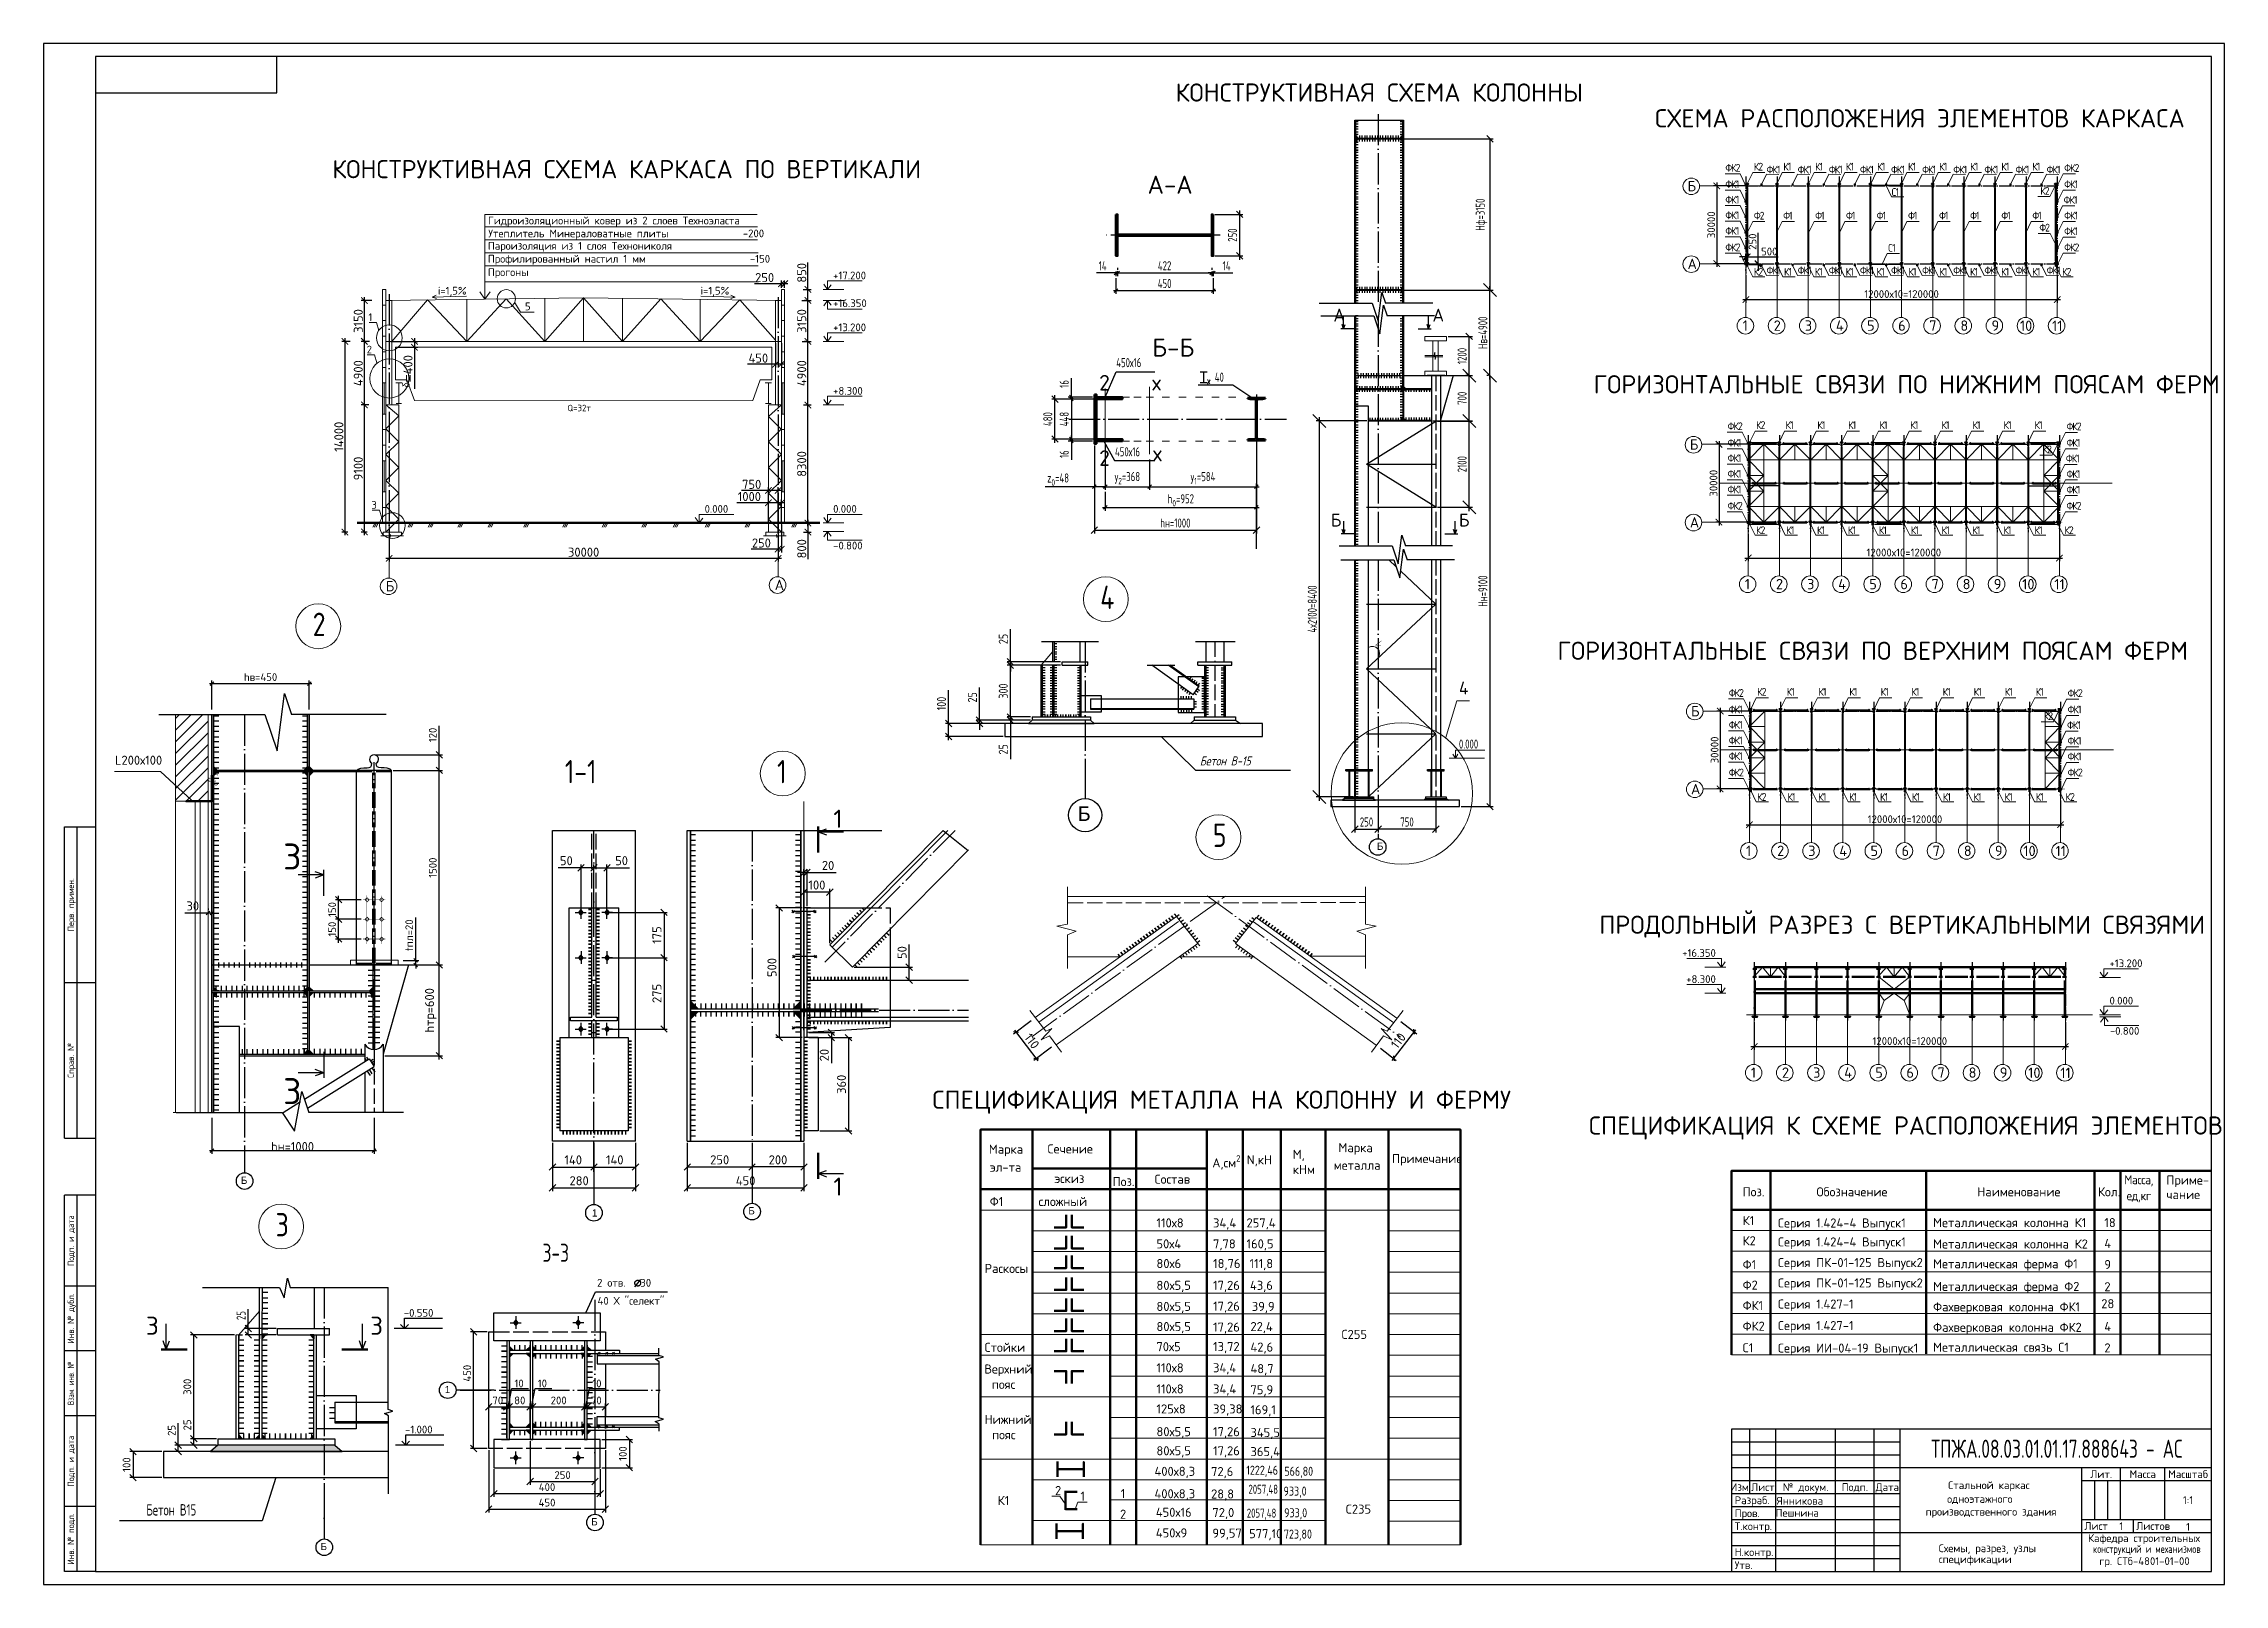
# Model space of a CAD drawing. Header units: millimetres. Extents: x -258606 to -95372, y 16759 to 83244.
# Drawn here: x -125999 to -125158, y 41752 to 42346 of the extents above; entities that cross this region are included whole.
import ezdxf
from ezdxf.enums import TextEntityAlignment as Align

# ---------------------------------------------------------------- set-up
doc = ezdxf.new("R2010")
doc.units = ezdxf.units.MM
doc.header["$LTSCALE"] = 0.5
doc.linetypes.add('ACAD_ISO02W100', pattern=[15, 12, -3])
doc.linetypes.add('ACAD_ISO04W100', pattern=[30, 24, -3, 0, -3])
for name, color, linetype, lineweight in [('0.25-STAMP', 10, 'Continuous', 25), ('0.25-TEXT', 10, 'Continuous', 25), ('0.3-STAMP', 7, 'Continuous', 30), ('ЛИНИИ_015', 7, 'Continuous', 13), ('Разрез', 7, 'Continuous', 120), ('ТОЛСТЫЕ', 1, 'Continuous', 50), ('ТОЛСТЫЕ3', 7, 'Continuous', 30), ('ТОНКИЕе', 7, 'Continuous', 5)]:
    doc.layers.add(name, color=color, linetype=linetype, lineweight=lineweight)
for name, color, linetype in [('Осевые', 7, 'ACAD_ISO04W100'), ('оси', 7, 'ACAD_ISO04W100'), ('размеры', 7, 'Continuous'), ('текст', 7, 'Continuous'), ('тонкие', 7, 'Continuous')]:
    doc.layers.add(name, color=color, linetype=linetype)
doc.styles.add('style1', font='', dxfattribs={"oblique": 15, "height": 3.5})
doc.styles.add('ГОСТ', font='isocpeur.ttf', dxfattribs={"height": 10})
doc.styles.add('ГОСТ 2.304', font='cs_gost2304.shx')
doc.styles.add('Наклонный', font='isocpeur.ttf', dxfattribs={"height": 3.5})
doc.styles.add('Наклонный 5', font='isocpeur.ttf', dxfattribs={"oblique": 15, "height": 7})
doc.styles.add('Наклонный узкий', font='isocpeur.ttf', dxfattribs={"width": 0.8, "oblique": 15})
doc.styles.add('прямой', font='isocpeur.ttf', dxfattribs={"width": 0.7, "height": 3.5})
doc.styles.add('прямой 7', font='isocpeur.ttf', dxfattribs={"width": 0.7, "height": 7})
doc.styles.add('Прямой 7мм', font='isocpeur.ttf', dxfattribs={"height": 7})
doc.styles.add('РАЗМЕРЫ_20', font='txt.shx', dxfattribs={"width": 0.6, "height": 2})
doc.styles.add('РАЗМЕРЫ_30', font='txt.shx', dxfattribs={"width": 0.6, "height": 3})
doc.styles.add('Текст 3', font='isocpeur.ttf', dxfattribs={"height": 3})
doc.styles.add('ТЕКСТ_30', font='', dxfattribs={"height": 3.5})
doc.styles.get('style1').set_extended_font_data('GOST type A')
doc.styles.get('ТЕКСТ_30').set_extended_font_data('GOST2304')
doc.linetypes.add('119-3 Кабель низкоковольтный подземный', pattern='A,8,-2,[31,Russia-GOST_Topo.shx,S=0.1,R=180,X=0,Y=0],8,[31,Russia-GOST_Topo.shx,S=0.1,R=0,X=0,Y=0],-2', length=20)
doc.dimstyles.new('Копия РАЗМЕРЫ_20', dxfattribs={"dimtxt": 10, "dimasz": 5, "dimexe": 1.25, "dimexo": 0.625, "dimgap": 1, "dimtad": 3, "dimdec": 1, "dimlfac": 20, "dimrnd": 1, "dimdsep": 46, "dimtxsty": 'style1', "dimblk1": 'OBLIQUE', "dimblk2": 'OBLIQUE', "dimsah": 1, "dimcen": 2.5, "dimdle": 1.5, "dimclrt": 256, "dimadec": 0, "dimazin": 0, "dimtfac": 1, "dimtdec": 1, "dimtmove": 0, "dimatfit": 3, "dimfxl": 1, "dimtolj": 1, "dimarcsym": 0})
doc.dimstyles.new('РАЗМЕРЫ_10', dxfattribs={"dimtxt": 3, "dimasz": 2.5, "dimexe": 1.25, "dimexo": 0.625, "dimgap": 1, "dimtad": 3, "dimdec": 1, "dimlfac": 10, "dimrnd": 1, "dimdsep": 46, "dimtxsty": 'РАЗМЕРЫ_30', "dimblk1": 'OBLIQUE', "dimblk2": 'OBLIQUE', "dimsah": 1, "dimcen": 2.5, "dimclrt": 256, "dimadec": 0, "dimazin": 0, "dimtfac": 1, "dimtdec": 1, "dimtmove": 0, "dimatfit": 3, "dimfxl": 1, "dimtolj": 1, "dimarcsym": 0})
doc.dimstyles.new('РАЗМЕРЫ_20', dxfattribs={"dimtxt": 3, "dimasz": 2.5, "dimexe": 1.25, "dimexo": 0.625, "dimgap": 1, "dimtad": 3, "dimdec": 1, "dimlfac": 20, "dimrnd": 1, "dimdsep": 46, "dimtxsty": 'ТЕКСТ_30', "dimblk1": 'OBLIQUE', "dimblk2": 'OBLIQUE', "dimsah": 1, "dimcen": 2.5, "dimdle": 1.5, "dimclrt": 4, "dimadec": 0, "dimazin": 0, "dimtfac": 1, "dimtdec": 1, "dimtmove": 0, "dimatfit": 3, "dimfxl": 1, "dimtolj": 1, "dimarcsym": 0})
doc.dimstyles.new('РАЗМЕРЫ_200_2.5', dxfattribs={"dimtxt": 2, "dimasz": 1.4, "dimexe": 1.25, "dimexo": 2, "dimgap": 1, "dimtad": 3, "dimdec": 1, "dimlfac": 200, "dimrnd": 1, "dimdsep": 46, "dimtxsty": 'РАЗМЕРЫ_20', "dimblk1": 'OBLIQUE', "dimblk2": 'OBLIQUE', "dimsah": 1, "dimcen": 2.5, "dimdle": 1, "dimclrt": 256, "dimadec": 0, "dimazin": 0, "dimtfac": 1, "dimtdec": 1, "dimtmove": 0, "dimatfit": 3, "dimfxl": 1, "dimtolj": 1, "dimarcsym": 0})
doc.dimstyles.new('РАЗМЕРЫ_500', dxfattribs={"dimtxt": 10, "dimasz": 2.5, "dimexe": 1.25, "dimexo": 0.625, "dimgap": 1, "dimtad": 3, "dimdec": 1, "dimlfac": 40, "dimrnd": 1, "dimdsep": 46, "dimtxsty": 'ГОСТ', "dimblk1": 'OBLIQUE', "dimblk2": 'OBLIQUE', "dimsah": 1, "dimcen": 2.5, "dimclrt": 7, "dimadec": 0, "dimazin": 0, "dimtfac": 1, "dimtdec": 1, "dimtmove": 0, "dimatfit": 3, "dimfxl": 1, "dimtolj": 1, "dimarcsym": 0})
doc.dimstyles.new('СТРОИТЕЛЬНЫЙ', dxfattribs={"dimtxt": 3.5, "dimasz": 2.5, "dimexe": 1.25, "dimexo": 0.625, "dimtad": 1, "dimdec": 0, "dimlfac": 100, "dimdsep": 46, "dimtxsty": 'Наклонный', "dimblk1": 'ARCHTICK', "dimblk2": 'ARCHTICK', "dimsah": 1, "dimcen": 0, "dimdle": 1.25, "dimadec": 0, "dimazin": 0, "dimtfac": 0.75, "dimtdec": 0, "dimtmove": 0, "dimatfit": 3, "dimldrblk": 'ARCHTICK', "dimfxl": 1, "dimtolj": 1, "dimtzin": 0, "dimarcsym": 0})

msp = doc.modelspace()

# ---------------------------------------------------------------- texts
at = {"color": 0, "linetype": 'ByBlock', "lineweight": 20, "style": 'Текст 3'}
for s, p in [('Гидроизоляционный ковер из 2 слоев Техноэласта', (-125827.99618, 42276.11916)), ('Утеплитель Минераловатные плиты               -200', (-125827.86865, 42271.17769)), ('Пароизоляция из 1 слоя Технониколя', (-125828.02415, 42266.3947)), ('Профилированный настил 1 мм                     -150', (-125828.02415, 42261.3947)), ('Прогоны', (-125828.02416, 42256.21829))]:
    msp.add_text(s, height=3, dxfattribs=at).set_placement(p)
at = {"color": 0, "ltscale": 0.5, "style": 'style1'}
for s, p in [('4', (-125591.86985, 42127.88402)), ('2', (-125895.57959, 42117.45019)), ('5', (-125548.46152, 42036.13559)), ('3', (-125909.89465, 41886.01415))]:
    msp.add_text(s, height=9, dxfattribs=at).set_placement(p)
at = {"ltscale": 0.5, "style": 'style1'}
for s, p in [('1-1', (-125798.33574, 42060.67884)), ('1', (-125716.48285, 42060.67884))]:
    msp.add_text(s, height=9, dxfattribs=at).set_placement(p)
at = {"color": 0, "ltscale": 0.5, "style": 'прямой 7', "width": 0.7}
msp.add_text('3-3', height=7, dxfattribs=at).set_placement((-125806.96182, 41876.18124))
at = {"color": 0, "attachment_point": 1}
for s, width, gutter_width, insert, char_height, style in [('450х16', 17.4002808, 17.5, (-125585.69802, 42224.60414), 3.5, 'прямой'), ('40', 17.4002808, 17.5, (-125547.712, 42218.99494), 3.5, 'прямой'), ('450х16', 17.4002808, 17.5, (-125586.18494, 42190.2266), 3.5, 'прямой'), ('Бетон В-15', 44.2458567, 17.5, (-125553.47113, 42071.03952), 3.5, 'style1'), ('10', 6.6991443, 12.5, (-125817.76442, 41830.80177), 3, 'Наклонный'), ('10', 6.6991443, 12.5, (-125808.79086, 41830.80177), 3, 'Наклонный'), ('10', 6.6991443, 12.5, (-125787.75769, 41830.80177), 3, 'Наклонный')]:
    msp.add_mtext_dynamic_manual_height_columns(s, width=width, gutter_width=gutter_width, heights=[0], dxfattribs=dict(at, insert=insert, char_height=char_height, style=style))
at = {"layer": '0.25-TEXT', "color": 0, "style": 'ГОСТ 2.304'}
for s, p in [('Перв. примен.', (-125988.85286, 42013.8386)), ('Справ. №', (-125988.85286, 41953.8386)), ('Подп. и дата', (-125988.85286, 41884.3386)), ('Инв. № дубл.', (-125988.85286, 41854.3386)), ('Подп. и дата', (-125988.85286, 41799.3386)), ('Инв. № подл.', (-125988.85286, 41769.3386))]:
    msp.add_text(s, height=2.5, rotation=90, dxfattribs=at).set_placement(p, align=Align.MIDDLE_CENTER)
at = {"layer": '0.25-TEXT', "color": 0, "style": 'ГОСТ 2.304', "width": 0.8}
msp.add_text('Взам. инв. №', height=2.5, rotation=90, dxfattribs=at).set_placement((-125988.85286, 41829.3386), align=Align.MIDDLE_CENTER)
at = {"layer": '0.25-TEXT', "color": 0}
for s, height, style, width, p in [('ТПЖА.08.03.01.01.17.888643 - АС', 7, 'прямой 7', 0.7, (-125271.46004, 41800.62466)), ('конструкций и механизмов', 3, 'Наклонный узкий', 0.8, (-125209.04, 41763.97797))]:
    msp.add_text(s, height=height, dxfattribs=dict(at, style=style, width=width)).set_placement(p)
at = {"layer": '0.25-TEXT', "color": 0, "style": 'Наклонный'}
for s, p in [('Изм.', (-125344.85286, 41789.33862)), ('Лист', (-125336.35286, 41789.33862)), ('№ докум.', (-125319.85286, 41789.33862)), ('Подп.', (-125300.85286, 41789.33862)), ('Дата', (-125288.35286, 41789.33862)), ('Лит.', (-125205.85286, 41794.33862)), ('Масса', (-125189.85286, 41794.33862)), ('Масштаб', (-125172.35286, 41794.33862)), ('1:1', (-125172.35286, 41784.33862))]:
    msp.add_text(s, height=3, dxfattribs=at).set_placement(p, align=Align.MIDDLE_CENTER)
for s, p in [('Стальной каркас', (-125264.89415, 41788.56863)), ('Разраб.', (-125347.19554, 41782.7596)), ('Пешнина', (-125331.40031, 41777.90449)), ('Янникова', (-125331.00657, 41782.54794)), ('производственного здания', (-125273.58153, 41778.33621)), ('одноэтажного', (-125265.28333, 41783.25817)), ('Т.контр.', (-125347.19554, 41772.7596)), ('Пров.', (-125347.19554, 41777.7596)), ('Лист', (-125212.35286, 41772.83862)), ('1', (-125198.8799, 41772.77999)), ('Листов', (-125192.35286, 41772.83862)), ('1', (-125173.11992, 41772.50636)), ('Н.контр.', (-125347.19554, 41762.7596)), ('Схемы, разрез, узлы', (-125268.50699, 41764.24498)), ('Кафедра строительных', (-125210.92509, 41768.16949)), ('Утв.', (-125347.19554, 41757.7596)), ('спецификации', (-125268.50699, 41760.02141)), ('гр. СТб-4801-01-00', (-125206.57646, 41759.29461))]:
    msp.add_text(s, height=3, dxfattribs=at).set_placement(p)
at = {"layer": 'текст', "color": 0, "linetype": 'Continuous', "ltscale": 20}
for s, height, p in [('Б', 5.6, (-125600.50878, 42046.17686)), ('Б', 2.8, (-125485.12979, 42035.01519)), ('Б', 2.8, (-125923.24939, 41906.21443)), ('1', 2.8, (-125844.6165, 41825.5576)), ('Б', 2.8, (-125788.13394, 41774.58283)), ('Б', 2.8, (-125892.52194, 41765.03367))]:
    msp.add_text(s, height=height, dxfattribs=at).set_placement(p)
at = {"layer": 'текст', "linetype": 'Continuous', "ltscale": 20}
for s, p in [('1', (-125787.88818, 41893.61878)), ('Б', (-125727.5569, 41894.46491))]:
    msp.add_text(s, height=2.8, dxfattribs=at).set_placement(p)
at = {"layer": 'текст', "color": 0, "style": 'Наклонный'}
for s, p in [('2 отв.   30', (-125785.90972, 41866.61624)), ('40 Х "селект"', (-125785.74111, 41859.66205))]:
    msp.add_text(s, height=3, dxfattribs=at).set_placement(p)
at = {"layer": 'текст', "color": 0, "linetype": 'Continuous', "ltscale": 20, "style": 'Наклонный'}
for s, p in [('-0.550', (-125860.43466, 41855.02178)), ('-1.000', (-125859.94883, 41810.02178))]:
    msp.add_text(s, height=3, dxfattribs=at).set_placement(p)
at = {"layer": 'текст', "color": 0, "style": 'прямой', "width": 0.7}
msp.add_text('Бетон В15', height=4.375, dxfattribs=at).set_placement((-125959.73914, 41778.38434))
at = {"layer": 'тонкие', "color": 0, "extrusion": (1.34631e-16, -3.16371e-09, 1), "style": 'Прямой 7мм'}
for s, height, p in [('А', 5, (-125501.953, 42238.68356, -0.00013)), ('Б', 5, (-125502.94583, 42159.66214, -0.00013)), ('3', 7, (-125959.85881, 41848.07262, -0.00013))]:
    msp.add_text(s, height=height, dxfattribs=at).set_placement(p)
at = {"layer": 'тонкие', "color": 0, "extrusion": (-1.34631e-16, -3.16371e-09, 1), "style": 'Прямой 7мм'}
for s, height, p in [('А', 5, (-125463.75916, 42238.68356, -0.00013)), ('Б', 5, (-125453.55031, 42159.66214, -0.00013)), ('4', 5, (-125453.55031, 42094.91062, -0.00013)), ('3', 10, (-125906.97692, 42027.4347, -0.00013)), ('3', 7, (-125873.39698, 41848.07262, -0.00013))]:
    msp.add_text(s, height=height, dxfattribs=at).set_placement(p)
at = {"layer": 'тонкие', "extrusion": (-1.34631e-16, -3.16371e-09, 1), "style": 'Прямой 7мм'}
for p in [(-125694.7729, 42043.49271, -0.00013), (-125694.7729, 41901.68257, -0.00013)]:
    msp.add_text('1', height=7, dxfattribs=at).set_placement(p)
at = {"layer": 'тонкие', "color": 0, "extrusion": (-1.34631e-16, 3.16371e-09, 1), "style": 'Прямой 7мм'}
msp.add_text('3', height=10, dxfattribs=at).set_placement((-125906.97692, 41937.00513, 0.00013))
at = {"layer": 'ТОНКИЕе', "color": 0}
for s, width, gutter_width, insert, char_height, attachment_point, style in [('КОНСТРУКТИВНАЯ СХЕМА КОЛОННЫ', 597.424223, 35, (-125562.83833, 42330.48483), 7, 1, 'Текст 3'), ('СХЕМА РАСПОЛОЖЕНИЯ ЭЛЕМЕНТОВ КАРКАСА', 597.424223, 35, (-125377.92963, 42320.56543), 7, 1, 'Текст 3'), ('КОНСТРУКТИВНАЯ СХЕМА КАРКАСА ПО ВЕРТИКАЛИ', 597.424223, 35, (-125888.01327, 42300.94466), 7, 1, 'Текст 3'), ('А-А', 597.424223, 35, (-125573.61279, 42294.97709), 7, 1, 'Текст 3'), ('{\\Q0;Б}', 1.8527324, 35, (-125365.37434, 42292.9297), 4, 1, 'Наклонный 5'), ('{\\Q0;А}', 1.8527324, 35, (-125365.37434, 42262.9297), 4, 1, 'Наклонный 5'), ('i=1,5%', 3.4748743, 15, (-125847.286, 42252.08138), 3, 1, 'Наклонный'), ('i=1,5%', 3.4748743, 15, (-125734.92124, 42252.08138), 3, 3, 'Наклонный'), ('+17.200', 5.508187, 15, (-125694.87686, 42257.96152), 3, 1, 'Наклонный'), ('5', 1.1257331, 15, (-125813.71665, 42246.03807), 3, 1, 'Наклонный'), ('+16.350', 5.508187, 15, (-125694.87686, 42244.24635), 3, 7, 'Наклонный'), ('1', 1.1257331, 15, (-125874.09343, 42241.89599), 3, 1, 'Наклонный'), ('+13.200', 5.508187, 15, (-125694.87686, 42237.96152), 3, 1, 'Наклонный'), ('{\\Q0;1}', 1.8527324, 35, (-125344.15714, 42239.12417), 4, 1, 'Наклонный 5'), ('{\\Q0;2}', 1.8527324, 35, (-125332.15714, 42239.12417), 4, 1, 'Наклонный 5'), ('{\\Q0;3}', 1.8527324, 35, (-125320.15714, 42239.12417), 4, 1, 'Наклонный 5'), ('{\\Q0;4}', 1.8527324, 35, (-125308.15714, 42239.12417), 4, 1, 'Наклонный 5'), ('{\\Q0;5}', 1.8527324, 35, (-125296.15714, 42239.12417), 4, 1, 'Наклонный 5'), ('{\\Q0;6}', 1.8527324, 35, (-125284.15714, 42239.12417), 4, 1, 'Наклонный 5'), ('{\\Q0;7}', 1.8527324, 35, (-125272.15714, 42239.12417), 4, 1, 'Наклонный 5'), ('{\\Q0;8}', 1.8527324, 35, (-125260.15714, 42239.12417), 4, 1, 'Наклонный 5'), ('{\\Q0;9}', 1.8527324, 35, (-125248.15714, 42239.12417), 4, 1, 'Наклонный 5'), ('{\\Q0;10}', 1.8527324, 35, (-125237.1949, 42239.08548), 4, 1, 'Наклонный 5'), ('{\\Q0;11}', 1.8527324, 35, (-125224.80706, 42239.04763), 4, 1, 'Наклонный 5'), ('2', 1.1257331, 15, (-125874.78741, 42229.38375), 3, 1, 'Наклонный'), ('Б-Б', 597.424223, 35, (-125571.83165, 42232.16797), 7, 1, 'Текст 3'), ('+8.300', 5.508187, 15, (-125694.87686, 42213.46152), 3, 1, 'Наклонный'), ('2', 2.7805076, 50, (-125592.27158, 42218.10345), 6, 1, 'ГОСТ'), ('х', 2.7805076, 50, (-125571.82595, 42218.10345), 6, 1, 'ГОСТ'), ('ГОРИЗОНТАЛЬНЫЕ СВЯЗИ ПО НИЖНИМ ПОЯСАМ ФЕРМ', 597.424223, 35, (-125401.60953, 42218.00813), 7, 1, 'Текст 3'), ('Q=32т', 21.0711582, 7.5, (-125797.34449, 42206.61219), 2.5, 1, 'Наклонный'), ('{\\Q0;Б}', 1.8527324, 35, (-125364.50837, 42193.28408), 4, 1, 'Наклонный 5'), ('2', 2.7805076, 50, (-125592.27158, 42189.06088), 6, 1, 'ГОСТ'), ('х', 2.7805076, 50, (-125571.48884, 42190.81895), 6, 1, 'ГОСТ'), ('3', 1.1257331, 15, (-125872.94527, 42169.51261), 3, 1, 'Наклонный'), ('0.000', 5.508187, 15, (-125744.44294, 42167.96152), 3, 1, 'Наклонный'), ('0.000', 5.508187, 15, (-125694.87686, 42167.96152), 3, 1, 'Наклонный'), ('{\\Q0;А}', 1.8527324, 35, (-125364.50837, 42163.28408), 4, 1, 'Наклонный 5'), ('-0.800', 5.508187, 15, (-125694.87686, 42150.81486), 3, 7, 'Наклонный'), ('{\\Q0;Б}', 1.8527324, 35, (-125867.4128, 42138.66042), 4, 1, 'Наклонный 5'), ('{\\Q0;А}', 1.8527324, 35, (-125717.4128, 42139.16042), 4, 1, 'Наклонный 5'), ('{\\Q0;1}', 1.8527324, 35, (-125343.29118, 42139.47855), 4, 1, 'Наклонный 5'), ('{\\Q0;2}', 1.8527324, 35, (-125331.29118, 42139.47855), 4, 1, 'Наклонный 5'), ('{\\Q0;3}', 1.8527324, 35, (-125319.29118, 42139.47855), 4, 1, 'Наклонный 5'), ('{\\Q0;4}', 1.8527324, 35, (-125307.29118, 42139.47855), 4, 1, 'Наклонный 5'), ('{\\Q0;5}', 1.8527324, 35, (-125295.29118, 42139.47855), 4, 1, 'Наклонный 5'), ('{\\Q0;6}', 1.8527324, 35, (-125283.29118, 42139.47855), 4, 1, 'Наклонный 5'), ('{\\Q0;7}', 1.8527324, 35, (-125271.29118, 42139.47855), 4, 1, 'Наклонный 5'), ('{\\Q0;8}', 1.8527324, 35, (-125259.29118, 42139.47855), 4, 1, 'Наклонный 5'), ('{\\Q0;9}', 1.8527324, 35, (-125247.29118, 42139.47855), 4, 1, 'Наклонный 5'), ('{\\Q0;10}', 1.8527324, 35, (-125236.32893, 42139.43986), 4, 1, 'Наклонный 5'), ('{\\Q0;11}', 1.8527324, 35, (-125223.9411, 42139.40202), 4, 1, 'Наклонный 5'), ('∠', 3.2994214, 8.75, (-125485.87737, 42115.58029), 1.75, 1, 'style1'), ('ГОРИЗОНТАЛЬНЫЕ СВЯЗИ ПО ВЕРХНИМ ПОЯСАМ ФЕРМ', 597.424223, 35, (-125415.5763, 42115.26173), 7, 1, 'Текст 3'), ('{\\Q0;Б}', 1.8527324, 35, (-125364.0561, 42090.45437), 4, 1, 'Наклонный 5'), ('0.000', 2.431804, 25, (-125453.54718, 42077.55344), 3.5, 1, 'прямой'), ('{\\Q0;А}', 1.8527324, 35, (-125364.0561, 42060.45437), 4, 1, 'Наклонный 5'), ('{\\Q0;1}', 1.8527324, 35, (-125342.83891, 42036.64884), 4, 1, 'Наклонный 5'), ('{\\Q0;2}', 1.8527324, 35, (-125330.83891, 42036.64884), 4, 1, 'Наклонный 5'), ('{\\Q0;3}', 1.8527324, 35, (-125318.83891, 42036.64884), 4, 1, 'Наклонный 5'), ('{\\Q0;4}', 1.8527324, 35, (-125306.83891, 42036.64884), 4, 1, 'Наклонный 5'), ('{\\Q0;5}', 1.8527324, 35, (-125294.83891, 42036.64884), 4, 1, 'Наклонный 5'), ('{\\Q0;6}', 1.8527324, 35, (-125282.83891, 42036.64884), 4, 1, 'Наклонный 5'), ('{\\Q0;7}', 1.8527324, 35, (-125270.83891, 42036.64884), 4, 1, 'Наклонный 5'), ('{\\Q0;8}', 1.8527324, 35, (-125258.83891, 42036.64884), 4, 1, 'Наклонный 5'), ('{\\Q0;9}', 1.8527324, 35, (-125246.83891, 42036.64884), 4, 1, 'Наклонный 5'), ('{\\Q0;10}', 1.8527324, 35, (-125235.87666, 42036.61015), 4, 1, 'Наклонный 5'), ('{\\Q0;11}', 1.8527324, 35, (-125223.48883, 42036.5723), 4, 1, 'Наклонный 5'), ('ПРОДОЛЬНЫЙ РАЗРЕЗ С ВЕРТИКАЛЬНЫМИ СВЯЗЯМИ', 597.424223, 35, (-125399.42496, 42009.62908), 7, 1, 'Текст 3'), ('+16.350', 5.508187, 15, (-125354.47659, 41996.76257), 3, 3, 'Наклонный'), ('+13.200', 5.508187, 15, (-125202.6478, 41992.78296), 3, 1, 'Наклонный'), ('+8.300', 10.6610194, 15, (-125354.47659, 41986.67491), 3, 3, 'Наклонный'), ('0.000', 5.508187, 15, (-125202.6478, 41978.37491), 3, 1, 'Наклонный'), ('-0.800', 5.508187, 15, (-125202.50908, 41963.73113), 3, 7, 'Наклонный'), ('{\\Q0;1}', 1.8527324, 35, (-125340.97691, 41951.12914), 4, 1, 'Наклонный 5'), ('{\\Q0;2}', 1.8527324, 35, (-125328.97691, 41951.12914), 4, 1, 'Наклонный 5'), ('{\\Q0;3}', 1.8527324, 35, (-125316.97691, 41951.12914), 4, 1, 'Наклонный 5'), ('{\\Q0;4}', 1.8527324, 35, (-125304.97691, 41951.12914), 4, 1, 'Наклонный 5'), ('{\\Q0;5}', 1.8527324, 35, (-125292.97691, 41951.12914), 4, 1, 'Наклонный 5'), ('{\\Q0;6}', 1.8527324, 35, (-125280.97691, 41951.12914), 4, 1, 'Наклонный 5'), ('{\\Q0;7}', 1.8527324, 35, (-125268.97691, 41951.12914), 4, 1, 'Наклонный 5'), ('{\\Q0;8}', 1.8527324, 35, (-125256.97691, 41951.12914), 4, 1, 'Наклонный 5'), ('{\\Q0;9}', 1.8527324, 35, (-125244.97691, 41951.12914), 4, 1, 'Наклонный 5'), ('{\\Q0;10}', 1.8527324, 35, (-125234.01466, 41951.09045), 4, 1, 'Наклонный 5'), ('{\\Q0;11}', 1.8527324, 35, (-125221.62683, 41951.0526), 4, 1, 'Наклонный 5'), ('СПЕЦИФИКАЦИЯ МЕТАЛЛА НА КОЛОННУ И ФЕРМУ', 597.424223, 35, (-125656.60823, 41942.17748), 7, 1, 'Текст 3'), ('СПЕЦИФИКАЦИЯ К СХЕМЕ РАСПОЛОЖЕНИЯ ЭЛЕМЕНТОВ', 597.424223, 35, (-125403.4399, 41932.23464), 7, 1, 'Текст 3')]:
    msp.add_mtext_dynamic_manual_height_columns(s, width=width, gutter_width=gutter_width, heights=[0], dxfattribs=dict(at, insert=insert, char_height=char_height, attachment_point=attachment_point, style=style))
at = {"layer": 'ТОНКИЕе', "color": 0, "lineweight": 0, "char_height": 3, "style": 'Наклонный'}
for s, insert, attachment_point in [('{\\W0.9;\\T0.75;ФК2}', (-125350.81573, 42299.47339), 1), ('{\\W0.9;\\T0.75;К2}', (-125339.83164, 42299.90809), 1), ('{\\W0.9;\\T0.75;ФК1}', (-125329.73668, 42298.7684), 3), ('{\\W0.9;\\T0.75;К1}', (-125328.4511, 42299.90809), 1), ('{\\W0.9;\\T0.75;ФК1}', (-125317.73668, 42298.7684), 3), ('{\\W0.9;\\T0.75;К1}', (-125316.20837, 42299.90809), 1), ('{\\W0.9;\\T0.75;ФК1}', (-125305.73668, 42298.7684), 3), ('{\\W0.9;\\T0.75;К1}', (-125304.31052, 42299.90809), 1), ('{\\W0.9;\\T0.75;ФК1}', (-125293.73668, 42298.7684), 3), ('{\\W0.9;\\T0.75;К1}', (-125292.23714, 42299.90809), 1), ('{\\W0.9;\\T0.75;ФК1}', (-125281.73668, 42298.7684), 3), ('{\\W0.9;\\T0.75;К1}', (-125280.36765, 42299.90809), 1), ('{\\W0.9;\\T0.75;ФК1}', (-125269.73668, 42298.7684), 3), ('{\\W0.9;\\T0.75;К1}', (-125268.3138, 42299.90809), 1), ('{\\W0.9;\\T0.75;ФК1}', (-125257.73668, 42298.7684), 3), ('{\\W0.9;\\T0.75;К1}', (-125256.36066, 42299.90809), 1), ('{\\W0.9;\\T0.75;ФК1}', (-125245.73668, 42298.7684), 3), ('{\\W0.9;\\T0.75;К1}', (-125244.37525, 42299.90809), 1), ('{\\W0.9;\\T0.75;ФК1}', (-125233.73668, 42298.7684), 3), ('{\\W0.9;\\T0.75;К1}', (-125232.43526, 42299.90809), 1), ('{\\W0.9;\\T0.75;ФК1}', (-125221.73668, 42298.7684), 3), ('{\\W0.9;\\T0.75;ФК2}', (-125220.13252, 42299.39089), 1), ('{\\W0.9;\\T0.75;ФК1}', (-125350.81573, 42293.11804), 1), ('{\\W0.9;\\T0.75;ФК1}', (-125350.81573, 42287.16564), 1), ('{\\W0.9;\\T0.75;С1}', (-125286.69629, 42287.12861), 7), ('{\\W0.9;\\T0.75;К2}', (-125226.01464, 42287.53918), 9), ('{\\W0.9;\\T0.75;ФК1}', (-125220.3662, 42287.06673), 1), ('{\\W0.9;\\T0.75;ФК1}', (-125220.13252, 42293.10361), 1), ('{\\W0.9;\\T0.75;ФК1}', (-125350.81573, 42281.15809), 1), ('{\\W0.9;\\T0.75;Ф2}', (-125339.83164, 42281.0164), 1), ('{\\W0.9;\\T0.75;Ф1}', (-125328.50927, 42281.0164), 1), ('{\\W0.9;\\T0.75;Ф1}', (-125316.17035, 42281.0164), 1), ('{\\W0.9;\\T0.75;Ф1}', (-125304.30168, 42281.0164), 1), ('{\\W0.9;\\T0.75;Ф1}', (-125292.47432, 42281.0164), 1), ('{\\W0.9;\\T0.75;Ф1}', (-125280.37053, 42281.0164), 1), ('{\\W0.9;\\T0.75;Ф1}', (-125268.41163, 42281.0164), 1), ('{\\W0.9;\\T0.75;Ф1}', (-125256.4254, 42281.0164), 1), ('{\\W0.9;\\T0.75;Ф1}', (-125244.38039, 42281.0164), 1), ('{\\W0.9;\\T0.75;Ф1}', (-125232.42807, 42281.0164), 1), ('{\\W0.9;\\T0.75;ФК1}', (-125220.13252, 42281.04115), 1), ('{\\W0.9;\\T0.75;ФК1}', (-125350.81573, 42275.12928), 1), ('{\\W0.9;\\T0.75;ФК2}', (-125350.81573, 42268.79106), 1), ('{\\W0.9;\\T0.75;Ф2}', (-125225.88575, 42276.40834), 3), ('{\\W0.9;\\T0.75;ФК1}', (-125220.13252, 42275.01225), 1), ('{\\W0.9;\\T0.75;ФК2}', (-125220.13252, 42268.79475), 1), ('{\\W0.9;\\T0.75;С1}', (-125287.98907, 42265.59461), 7), ('{\\W0.9;\\T0.75;К2}', (-125339.83164, 42259.37316), 1), ('{\\W0.9;\\T0.75;ФК1}', (-125329.73668, 42256.8982), 9), ('{\\W0.9;\\T0.75;К1}', (-125328.19686, 42259.37316), 1), ('{\\W0.9;\\T0.75;ФК1}', (-125317.73668, 42256.8982), 9), ('{\\W0.9;\\T0.75;К1}', (-125316.321, 42259.37316), 1), ('{\\W0.9;\\T0.75;ФК1}', (-125305.73668, 42256.8982), 9), ('{\\W0.9;\\T0.75;К1}', (-125304.41883, 42259.37316), 1), ('{\\W0.9;\\T0.75;ФК1}', (-125293.73668, 42256.8982), 9), ('{\\W0.9;\\T0.75;К1}', (-125292.48275, 42259.37316), 1), ('{\\W0.9;\\T0.75;ФК1}', (-125281.73668, 42256.8982), 9), ('{\\W0.9;\\T0.75;К1}', (-125280.18473, 42259.37316), 1), ('{\\W0.9;\\T0.75;ФК1}', (-125269.73668, 42256.8982), 9), ('{\\W0.9;\\T0.75;К1}', (-125268.27228, 42259.37316), 1), ('{\\W0.9;\\T0.75;ФК1}', (-125257.73668, 42256.8982), 9), ('{\\W0.9;\\T0.75;К1}', (-125256.45664, 42259.37316), 1), ('{\\W0.9;\\T0.75;ФК1}', (-125245.73668, 42256.8982), 9), ('{\\W0.9;\\T0.75;К1}', (-125244.46013, 42259.37316), 1), ('{\\W0.9;\\T0.75;ФК1}', (-125233.73668, 42256.8982), 9), ('{\\W0.9;\\T0.75;К1}', (-125232.44389, 42259.37316), 1), ('{\\W0.9;\\T0.75;ФК1}', (-125221.73668, 42256.8982), 9), ('{\\W0.9;\\T0.75;К2}', (-125220.92976, 42259.37316), 1), ('{\\W0.9;\\T0.75;ФК2}', (-125349.94976, 42199.82777), 1), ('{\\W0.9;\\T0.75;ФК1}', (-125349.94976, 42193.47243), 1), ('{\\W0.9;\\T0.75;К2}', (-125338.96567, 42200.26247), 1), ('{\\W0.9;\\T0.75;К1}', (-125327.58513, 42200.26247), 1), ('{\\W0.9;\\T0.75;К1}', (-125315.3424, 42200.26247), 1), ('{\\W0.9;\\T0.75;К1}', (-125303.44455, 42200.26247), 1), ('{\\W0.9;\\T0.75;К1}', (-125291.37117, 42200.26247), 1), ('{\\W0.9;\\T0.75;К1}', (-125279.50168, 42200.26247), 1), ('{\\W0.9;\\T0.75;К1}', (-125267.44783, 42200.26247), 1), ('{\\W0.9;\\T0.75;К1}', (-125255.49469, 42200.26247), 1), ('{\\W0.9;\\T0.75;К1}', (-125243.50928, 42200.26247), 1), ('{\\W0.9;\\T0.75;К1}', (-125231.5693, 42200.26247), 1), ('{\\W0.9;\\T0.75;ФК2}', (-125219.26655, 42199.74527), 1), ('{\\W0.9;\\T0.75;ФК1}', (-125219.26655, 42193.458), 1), ('{\\W0.9;\\T0.75;ФК1}', (-125349.94976, 42187.52002), 1), ('{\\W0.9;\\T0.75;К2}', (-125225.14868, 42187.89356), 9), ('{\\W0.9;\\T0.75;ФК1}', (-125219.50024, 42187.42111), 1), ('{\\W0.9;\\T0.75;ФК1}', (-125349.94976, 42181.51247), 1), ('{\\W0.9;\\T0.75;ФК1}', (-125219.26655, 42181.39553), 1), ('{\\W0.9;\\T0.75;ФК1}', (-125349.94976, 42175.48366), 1), ('{\\W0.9;\\T0.75;ФК2}', (-125349.94976, 42169.14544), 1), ('{\\W0.9;\\T0.75;ФК1}', (-125219.26655, 42175.36663), 1), ('{\\W0.9;\\T0.75;ФК2}', (-125219.26655, 42169.14913), 1), ('{\\W0.9;\\T0.75;К2}', (-125338.96567, 42159.72755), 1), ('{\\W0.9;\\T0.75;К1}', (-125327.3309, 42159.72755), 1), ('{\\W0.9;\\T0.75;К1}', (-125315.45503, 42159.72755), 1), ('{\\W0.9;\\T0.75;К1}', (-125303.55286, 42159.72755), 1), ('{\\W0.9;\\T0.75;К1}', (-125291.61678, 42159.72755), 1), ('{\\W0.9;\\T0.75;К1}', (-125279.31876, 42159.72755), 1), ('{\\W0.9;\\T0.75;К1}', (-125267.40632, 42159.72755), 1), ('{\\W0.9;\\T0.75;К1}', (-125255.59067, 42159.72755), 1), ('{\\W0.9;\\T0.75;К1}', (-125243.59417, 42159.72755), 1), ('{\\W0.9;\\T0.75;К1}', (-125231.57793, 42159.72755), 1), ('{\\W0.9;\\T0.75;К2}', (-125220.0638, 42159.72755), 1), ('{\\W0.9;\\T0.75;ФК2}', (-125349.49749, 42096.99805), 1), ('{\\W0.9;\\T0.75;К2}', (-125338.5134, 42097.43276), 1), ('{\\W0.9;\\T0.75;К1}', (-125327.13286, 42097.43276), 1), ('{\\W0.9;\\T0.75;К1}', (-125314.89013, 42097.43276), 1), ('{\\W0.9;\\T0.75;К1}', (-125302.99228, 42097.43276), 1), ('{\\W0.9;\\T0.75;К1}', (-125290.9189, 42097.43276), 1), ('{\\W0.9;\\T0.75;К1}', (-125279.04941, 42097.43276), 1), ('{\\W0.9;\\T0.75;К1}', (-125266.99556, 42097.43276), 1), ('{\\W0.9;\\T0.75;К1}', (-125255.04242, 42097.43276), 1), ('{\\W0.9;\\T0.75;К1}', (-125243.05701, 42097.43276), 1), ('{\\W0.9;\\T0.75;К1}', (-125231.11703, 42097.43276), 1), ('{\\W0.9;\\T0.75;ФК2}', (-125218.81428, 42096.91556), 1), ('{\\W0.9;\\T0.75;ФК1}', (-125349.49749, 42090.64271), 1), ('{\\W0.9;\\T0.75;ФК1}', (-125349.49749, 42084.69031), 1), ('{\\W0.9;\\T0.75;К2}', (-125224.69641, 42085.06385), 9), ('{\\W0.9;\\T0.75;ФК1}', (-125219.04797, 42084.5914), 1), ('{\\W0.9;\\T0.75;ФК1}', (-125218.81428, 42090.62828), 1), ('{\\W0.9;\\T0.75;ФК1}', (-125349.49749, 42078.68276), 1), ('{\\W0.9;\\T0.75;ФК1}', (-125218.81428, 42078.56582), 1), ('{\\W0.9;\\T0.75;ФК1}', (-125349.49749, 42072.65395), 1), ('{\\W0.9;\\T0.75;ФК1}', (-125218.81428, 42072.53692), 1), ('{\\W0.9;\\T0.75;ФК2}', (-125349.49749, 42066.31573), 1), ('{\\W0.9;\\T0.75;ФК2}', (-125218.81428, 42066.31942), 1), ('{\\W0.9;\\T0.75;К2}', (-125338.5134, 42056.89783), 1), ('{\\W0.9;\\T0.75;К1}', (-125326.87863, 42056.89783), 1), ('{\\W0.9;\\T0.75;К1}', (-125315.00276, 42056.89783), 1), ('{\\W0.9;\\T0.75;К1}', (-125303.10059, 42056.89783), 1), ('{\\W0.9;\\T0.75;К1}', (-125291.16451, 42056.89783), 1), ('{\\W0.9;\\T0.75;К1}', (-125278.86649, 42056.89783), 1), ('{\\W0.9;\\T0.75;К1}', (-125266.95405, 42056.89783), 1), ('{\\W0.9;\\T0.75;К1}', (-125255.1384, 42056.89783), 1), ('{\\W0.9;\\T0.75;К1}', (-125243.1419, 42056.89783), 1), ('{\\W0.9;\\T0.75;К1}', (-125231.12566, 42056.89783), 1), ('{\\W0.9;\\T0.75;К2}', (-125219.61153, 42056.89783), 1)]:
    msp.add_mtext_dynamic_manual_height_columns(s, width=2.5462957, gutter_width=15, heights=[0], dxfattribs=dict(at, insert=insert, attachment_point=attachment_point))
at = {"layer": 'ТОНКИЕе', "char_height": 3.5, "attachment_point": 1, "style": 'Наклонный'}
for s, width, insert in [('L200х100', 11.8669748, (-125971.83743, 42071.3236)), ('Марка', 11.4370987, (-125634.82941, 41921.36279)), ('Сечение', 11.4370987, (-125612.19693, 41921.49787)), ('\\A1;А,см{\\H0.7x;\\S2^ ;}', 11.4370987, (-125548.64508, 41917.28143)), ('N,кН', 11.4370987, (-125535.33353, 41917.28962)), ('М, кНм', 11.4370987, (-125517.64675, 41919.38372)), ('Марка', 11.4370987, (-125500.01964, 41921.95956)), ('Примечание', 11.4370987, (-125479.33154, 41917.73267)), ('эл-та', 11.4370987, (-125634.47595, 41914.41905)), ('эскиз', 11.4370987, (-125609.57681, 41910.06283)), ('Поз.', 11.4370987, (-125587.08571, 41908.88027)), ('Состав', 11.4370987, (-125570.90814, 41909.8)), ('металла', 11.4370987, (-125501.84734, 41915.16624)), ('{\\W0.9;\\T0.95;Масса,} ', 18.9151287, (-125196.93134, 41909.59934)), ('Приме-', 11.4370987, (-125180.73363, 41909.45294)), ('Ф1', 11.4370987, (-125634.47595, 41901.18865)), ('сложный', 11.4370987, (-125615.65584, 41901.18865)), ('Поз.', 11.4370987, (-125344.13824, 41904.92295)), ('Обозначение', 11.4370987, (-125315.64373, 41904.92295)), ('Наименование', 11.4370987, (-125253.6695, 41904.92295)), ('Кол.', 11.4370987, (-125207.0922, 41904.92295)), ('{\\W0.9;\\T0.95;ед,кг} ', 18.9151287, (-125196.03364, 41903.42754)), ('чание', 11.4370987, (-125180.73363, 41903.84845)), ('110х8', 11.4370987, (-125570.19249, 41892.95534)), ('34,4', 11.4370987, (-125548.36269, 41892.95534)), ('257,4', 11.4370987, (-125535.45781, 41892.95534)), ('К1', 11.4370987, (-125344.13824, 41893.83998)), ('Серия 1.424-4 Выпуск1', 59.6144472, (-125330.531, 41892.9206)), ('Металлическая колонна К1', 64.1150993, (-125270.68054, 41893.0494)), ('18', 11.4370987, (-125204.64044, 41893.05864)), ('50х4', 11.4370987, (-125570.19249, 41884.87244)), ('7,78', 11.4370987, (-125548.36269, 41884.87244)), ('160,5', 11.4370987, (-125535.45781, 41884.87244)), ('К2', 11.4370987, (-125344.13824, 41886.06523)), ('Серия 1.424-4 Выпуск1', 59.6144472, (-125330.531, 41885.61643)), ('Металлическая колонна К2', 64.1150993, (-125270.68054, 41884.82376)), ('4', 11.4370987, (-125204.64044, 41885.02245)), ('Раскосы', 11.4370987, (-125636.48456, 41875.37534)), ('80х6', 11.4370987, (-125570.19249, 41877.27459)), ('18,76', 11.4370987, (-125548.36269, 41877.27459)), ('111,8', 11.4370987, (-125534.29597, 41877.27459)), ('Ф1', 11.4370987, (-125344.13824, 41876.85868)), ('Серия ПК-01-125 Выпуск2', 59.6144472, (-125330.531, 41877.65152)), ('Металлическая ферма Ф1', 64.1150993, (-125270.68054, 41877.17745)), ('9', 11.4370987, (-125204.64044, 41876.89336)), ('80х5,5', 11.4370987, (-125570.19249, 41868.86838)), ('17,26', 11.4370987, (-125548.36269, 41868.86838)), ('43,6', 11.4370987, (-125534.12152, 41868.86838)), ('Ф2', 11.4370987, (-125344.13824, 41868.97098)), ('Серия ПК-01-125 Выпуск2', 59.6144472, (-125330.531, 41869.79398)), ('Металлическая ферма Ф2', 64.1150993, (-125270.68054, 41868.45473)), ('2', 11.4370987, (-125204.64044, 41868.34144)), ('80х5,5', 11.4370987, (-125570.19249, 41860.74068)), ('17,26', 11.4370987, (-125548.36269, 41860.84386)), ('39,9', 11.4370987, (-125533.42336, 41860.74068)), ('ФК1', 11.4370987, (-125344.13824, 41861.08328)), ('Серия 1.427-1', 59.6144472, (-125330.531, 41861.66123)), ('Фахверковая колонна ФК1', 64.1150993, (-125270.68054, 41860.57662)), ('28', 11.4370987, (-125205.84143, 41861.79334)), ('80х5,5', 11.4370987, (-125570.19249, 41852.98109)), ('17,26', 11.4370987, (-125548.36269, 41852.79722)), ('22,4', 11.4370987, (-125533.9467, 41852.98109)), ('С255', 11.4370987, (-125498.82582, 41849.95901)), ('ФК2', 11.4370987, (-125344.13824, 41853.14086)), ('Серия 1.427-1', 59.6144472, (-125330.531, 41853.37005)), ('Фахверковая колонна ФК2', 64.1150993, (-125270.68054, 41852.69869)), ('4', 11.4370987, (-125204.64044, 41853.01555)), ('Стойки', 11.4370987, (-125636.48456, 41844.96477)), ('70х5', 16.1445026, (-125570.19249, 41845.22568)), ('13,72', 11.4370987, (-125548.36269, 41845.26751)), ('42,6', 11.4370987, (-125533.9467, 41845.07492)), ('С1', 11.4370987, (-125344.13824, 41844.8075)), ('Серия ИИ-04-19 Выпуск1', 59.6144472, (-125330.531, 41844.68393)), ('Металлическая связь С1', 64.1150993, (-125270.68054, 41844.99434)), ('2', 11.4370987, (-125204.64044, 41844.77805)), ('Верхний', 11.4370987, (-125636.57008, 41836.6105)), ('110х8', 11.4370987, (-125570.19249, 41837.0966)), ('34,4', 11.4370987, (-125548.36269, 41837.0966)), ('48,7', 11.4370987, (-125533.9467, 41836.74697)), ('пояс', 11.4370987, (-125633.67327, 41830.69734)), ('110х8', 11.4370987, (-125570.19249, 41828.93997)), ('34,4', 11.4370987, (-125548.36269, 41828.93997)), ('75,9', 11.4370987, (-125533.9467, 41828.62206)), ('Нижний', 11.4370987, (-125636.48456, 41817.17954)), ('125х8', 11.4370987, (-125570.19249, 41821.22465)), ('39,38', 11.4370987, (-125548.36269, 41821.22465)), ('169,1', 11.4370987, (-125533.9467, 41820.90674)), ('пояс', 11.4370987, (-125633.58776, 41811.26638)), ('80х5,5', 11.4370987, (-125570.19249, 41812.45731)), ('17,26', 11.4370987, (-125548.36269, 41812.45731)), ('345,5', 11.4370987, (-125533.9467, 41812.1394)), ('80х5,5', 11.4370987, (-125570.19249, 41805.09283)), ('17,26', 11.4370987, (-125548.36269, 41805.09283)), ('365,4', 11.4370987, (-125533.9467, 41804.77493)), ('2', 2.4593582, (-125609.31495, 41789.78416)), ('400х8,3', 11.4370987, (-125570.95983, 41797.16766)), ('72,6', 11.4370987, (-125549.1296, 41797.07767)), ('{\\W0.8;1222,46}', 20.3878551, (-125535.54859, 41797.61048)), ('{\\W0.7;2057,48}', 11.4370987, (-125534.71365, 41790.26084)), ('{\\W0.8;933,0}', 20.3878551, (-125521.16452, 41789.53765)), ('{\\W0.8;566,80}', 20.3878551, (-125520.86579, 41797.188)), ('К1', 11.4370987, (-125631.43011, 41785.91103)), ('1', 2.4593582, (-125599.53452, 41787.60762)), ('1', 2.4593582, (-125583.99127, 41788.57092)), ('400х8,3', 11.4370987, (-125570.95983, 41788.53362)), ('450х16', 11.4370987, (-125570.44827, 41781.37533)), ('28,8', 11.4370987, (-125549.1296, 41788.44363)), ('72,0', 11.4370987, (-125548.61804, 41781.28534)), ('{\\W0.7;2057,48}', 11.4370987, (-125535.35975, 41781.06022)), ('{\\W0.8;933,0}', 20.3878551, (-125520.95321, 41781.19541)), ('С235', 11.4370987, (-125497.16763, 41782.58646)), ('2', 2.4593582, (-125584.25085, 41780.65499)), ('450х9', 13.4901745, (-125570.44675, 41773.42908)), ('99,57', 11.4370987, (-125548.61652, 41773.33909)), ('577,10', 11.4370987, (-125534.45825, 41773.13208)), ('{\\W0.8;723,80}', 20.3878551, (-125521.05886, 41772.95878))]:
    msp.add_mtext_dynamic_manual_height_columns(s, width=width, gutter_width=17.5, heights=[0], dxfattribs=dict(at, insert=insert))

# ---------------------------------------------------------------- blocks, each defined once
blk = doc.blocks.new('_ArchTick')
at = {"color": 0, "linetype": 'ByBlock', "const_width": 0.15}
blk.add_lwpolyline([(-0.5, -0.5), (0.5, 0.5)], dxfattribs=at)
blk = doc.blocks.new('*D646')
at = {"layer": 'Defpoints', "color": 0, "transparency": 16777216}
for p in [(-125342.85, 42257.16), (-125222.85, 42257.16), (-125222.85, 42247.17)]:
    blk.add_point(p, dxfattribs=at)
at = {"layer": 'размеры', "color": 0, "lineweight": -2, "transparency": 16777216}
for p, q in [((-125342.85, 42256.54), (-125342.85, 42245.92)), ((-125222.85, 42256.54), (-125222.85, 42245.92)), ((-125344.1, 42247.17), (-125221.6, 42247.17))]:
    blk.add_line(p, q, dxfattribs=at)
at = {"layer": 'размеры', "color": 0, "lineweight": -2, "transparency": 16777216, "xscale": 2.5, "yscale": 2.5, "zscale": 2.5, "rotation": 180}
blk.add_blockref('_ArchTick', (-125342.85, 42247.17), dxfattribs=at)
at = {"layer": 'размеры', "color": 0, "lineweight": -2, "transparency": 16777216, "xscale": 2.5, "yscale": 2.5, "zscale": 2.5}
blk.add_blockref('_ArchTick', (-125222.85, 42247.17), dxfattribs=at)
at = {"layer": 'размеры', "color": 0, "lineweight": 0, "transparency": 16777216, "insert": (-125282.85, 42249.3), "char_height": 3, "attachment_point": 5, "style": 'Наклонный'}
blk.add_mtext('\\A1;12000х10=120000', dxfattribs=at)
blk = doc.blocks.new('*D647')
at = {"layer": 'Defpoints', "color": 0, "transparency": 16777216}
for p in [(-125342.85, 42291), (-125354.12, 42261), (-125342.85, 42261)]:
    blk.add_point(p, dxfattribs=at)
at = {"layer": 'размеры', "color": 0, "lineweight": -2, "transparency": 16777216}
for p, q in [((-125343.47, 42291), (-125355.37, 42291)), ((-125354.12, 42292.25), (-125354.12, 42259.75)), ((-125343.47, 42261), (-125355.37, 42261))]:
    blk.add_line(p, q, dxfattribs=at)
at = {"layer": 'размеры', "color": 0, "lineweight": -2, "transparency": 16777216, "xscale": 2.5, "yscale": 2.5, "zscale": 2.5}
for p, rotation in [((-125354.12, 42291), 90), ((-125354.12, 42261), 270)]:
    blk.add_blockref('_ArchTick', p, dxfattribs=dict(at, rotation=rotation))
at = {"layer": 'размеры', "color": 0, "lineweight": 0, "transparency": 16777216, "insert": (-125356.24, 42276), "char_height": 3, "attachment_point": 5, "rotation": 90, "style": 'Наклонный'}
blk.add_mtext('\\A1;30000', dxfattribs=at)
blk = doc.blocks.new('*D651')
at = {"layer": 'Defpoints', "color": 0, "transparency": 16777216}
for p in [(-125342.35, 42261), (-125342.35, 42260.75), (-125338.19, 42261)]:
    blk.add_point(p, dxfattribs=at)
at = {"layer": 'размеры', "color": 0, "lineweight": -2, "transparency": 16777216}
for p, q in [((-125338.19, 42261), (-125338.19, 42272.95)), ((-125341.72, 42261), (-125336.94, 42261)), ((-125341.72, 42260.75), (-125336.94, 42260.75)), ((-125338.19, 42260.75), (-125338.19, 42261)), ((-125338.19, 42260.75), (-125338.19, 42258.25))]:
    blk.add_line(p, q, dxfattribs=at)
at = {"layer": 'размеры', "color": 0, "lineweight": -2, "transparency": 16777216, "xscale": 2.5, "yscale": 2.5, "zscale": 2.5}
for p, rotation in [((-125338.19, 42261), 270), ((-125338.19, 42260.75), 90)]:
    blk.add_blockref('_ArchTick', p, dxfattribs=dict(at, rotation=rotation))
at = {"layer": 'размеры', "color": 0, "transparency": 16777216, "insert": (-125340.31, 42269.48), "char_height": 3, "attachment_point": 5, "rotation": 90, "style": 'Наклонный'}
blk.add_mtext('\\A1;250', dxfattribs=at)
blk = doc.blocks.new('*D652')
at = {"layer": 'Defpoints', "color": 0, "transparency": 16777216}
for p in [(-125342.85, 42261), (-125342.35, 42263.58), (-125342.35, 42260.75)]:
    blk.add_point(p, dxfattribs=at)
at = {"layer": 'размеры', "color": 0, "lineweight": -2, "transparency": 16777216}
for p, q in [((-125342.85, 42263.58), (-125345.35, 42263.58)), ((-125342.85, 42261.63), (-125342.85, 42264.83)), ((-125342.85, 42263.58), (-125342.35, 42263.58)), ((-125342.35, 42261.38), (-125342.35, 42264.83)), ((-125342.35, 42263.58), (-125330.4, 42263.58))]:
    blk.add_line(p, q, dxfattribs=at)
at = {"layer": 'размеры', "color": 0, "lineweight": -2, "transparency": 16777216, "xscale": 2.5, "yscale": 2.5, "zscale": 2.5}
blk.add_blockref('_ArchTick', (-125342.85, 42263.58), dxfattribs=at)
at = {"layer": 'размеры', "color": 0, "lineweight": -2, "transparency": 16777216, "xscale": 2.5, "yscale": 2.5, "zscale": 2.5, "rotation": 180}
blk.add_blockref('_ArchTick', (-125342.35, 42263.58), dxfattribs=at)
at = {"layer": 'размеры', "color": 0, "transparency": 16777216, "insert": (-125333.87, 42265.7), "char_height": 3, "attachment_point": 5, "style": 'Наклонный'}
blk.add_mtext('\\A1;500', dxfattribs=at)
blk = doc.blocks.new('*D654')
at = {"layer": 'Defpoints', "color": 0, "transparency": 16777216}
for p in [(-125866.1, 42156.39), (-125716.1, 42156.39), (-125716.1, 42147.41)]:
    blk.add_point(p, dxfattribs=at)
at = {"layer": 'размеры', "color": 0, "lineweight": -2, "transparency": 16777216}
for p, q in [((-125866.1, 42155.76), (-125866.1, 42146.16)), ((-125716.1, 42155.76), (-125716.1, 42146.16)), ((-125867.35, 42147.41), (-125714.85, 42147.41))]:
    blk.add_line(p, q, dxfattribs=at)
at = {"layer": 'размеры', "color": 0, "lineweight": -2, "transparency": 16777216, "xscale": 2.5, "yscale": 2.5, "zscale": 2.5, "rotation": 180}
blk.add_blockref('_ArchTick', (-125866.1, 42147.41), dxfattribs=at)
at = {"layer": 'размеры', "color": 0, "lineweight": -2, "transparency": 16777216, "xscale": 2.5, "yscale": 2.5, "zscale": 2.5}
blk.add_blockref('_ArchTick', (-125716.1, 42147.41), dxfattribs=at)
at = {"layer": 'размеры', "color": 0, "transparency": 16777216, "insert": (-125791.1, 42149.78), "char_height": 3.5, "attachment_point": 5, "style": 'Наклонный'}
blk.add_mtext('\\A1;30000', dxfattribs=at)
blk = doc.blocks.new('*D655')
at = {"layer": 'Defpoints', "color": 0, "transparency": 16777216}
for p in [(-125716.1, 42161.04), (-125714.85, 42161.04), (-125714.85, 42150.93)]:
    blk.add_point(p, dxfattribs=at)
at = {"layer": 'размеры', "color": 0, "lineweight": -2, "transparency": 16777216}
for p, q in [((-125716.1, 42160.41), (-125716.1, 42149.68)), ((-125714.85, 42160.41), (-125714.85, 42149.68)), ((-125716.1, 42150.93), (-125726.5, 42150.93)), ((-125714.85, 42150.93), (-125717.35, 42150.93))]:
    blk.add_line(p, q, dxfattribs=at)
at = {"layer": 'размеры', "color": 0, "lineweight": -2, "transparency": 16777216, "xscale": 2.5, "yscale": 2.5, "zscale": 2.5, "rotation": 180}
blk.add_blockref('_ArchTick', (-125716.1, 42150.93), dxfattribs=at)
at = {"layer": 'размеры', "color": 0, "lineweight": -2, "transparency": 16777216, "xscale": 2.5, "yscale": 2.5, "zscale": 2.5}
blk.add_blockref('_ArchTick', (-125714.85, 42150.93), dxfattribs=at)
at = {"layer": 'размеры', "color": 0, "transparency": 16777216, "insert": (-125722.55, 42153.31), "char_height": 3.5, "attachment_point": 5, "style": 'Наклонный'}
blk.add_mtext('\\A1;250', dxfattribs=at)
blk = doc.blocks.new('*D656')
at = {"layer": 'Defpoints', "color": 0, "transparency": 16777216}
for p in [(-125719.85, 42173.56), (-125719.85, 42161.04), (-125716.1, 42156.39)]:
    blk.add_point(p, dxfattribs=at)
at = {"layer": 'размеры', "color": 0, "lineweight": -2, "transparency": 16777216}
for p, q in [((-125719.85, 42173.56), (-125730.25, 42173.56)), ((-125719.85, 42161.66), (-125719.85, 42174.81)), ((-125714.85, 42173.56), (-125719.85, 42173.56)), ((-125716.1, 42157.01), (-125716.1, 42174.81))]:
    blk.add_line(p, q, dxfattribs=at)
at = {"layer": 'размеры', "color": 0, "lineweight": -2, "transparency": 16777216, "xscale": 2.5, "yscale": 2.5, "zscale": 2.5, "rotation": 180}
blk.add_blockref('_ArchTick', (-125719.85, 42173.56), dxfattribs=at)
at = {"layer": 'размеры', "color": 0, "lineweight": -2, "transparency": 16777216, "xscale": 2.5, "yscale": 2.5, "zscale": 2.5}
blk.add_blockref('_ArchTick', (-125716.1, 42173.56), dxfattribs=at)
at = {"layer": 'размеры', "color": 0, "transparency": 16777216, "insert": (-125726.3, 42175.93), "char_height": 3.5, "attachment_point": 5, "style": 'Наклонный'}
blk.add_mtext('\\A1;750', dxfattribs=at)
blk = doc.blocks.new('*D657')
at = {"layer": 'Defpoints', "color": 0, "transparency": 16777216}
for p in [(-125719.85, 42168.85), (-125719.85, 42161.04), (-125714.85, 42161.04)]:
    blk.add_point(p, dxfattribs=at)
at = {"layer": 'размеры', "color": 0, "lineweight": -2, "transparency": 16777216}
for p, q in [((-125719.85, 42168.85), (-125732, 42168.85)), ((-125719.85, 42161.66), (-125719.85, 42170.1)), ((-125713.6, 42168.85), (-125719.85, 42168.85)), ((-125714.85, 42161.66), (-125714.85, 42170.1))]:
    blk.add_line(p, q, dxfattribs=at)
at = {"layer": 'размеры', "color": 0, "lineweight": -2, "transparency": 16777216, "xscale": 2.5, "yscale": 2.5, "zscale": 2.5, "rotation": 180}
blk.add_blockref('_ArchTick', (-125719.85, 42168.85), dxfattribs=at)
at = {"layer": 'размеры', "color": 0, "lineweight": -2, "transparency": 16777216, "xscale": 2.5, "yscale": 2.5, "zscale": 2.5}
blk.add_blockref('_ArchTick', (-125714.85, 42168.85), dxfattribs=at)
at = {"layer": 'размеры', "color": 0, "transparency": 16777216, "insert": (-125727.18, 42171.22), "char_height": 3.5, "attachment_point": 5, "style": 'Наклонный'}
blk.add_mtext('\\A1;1000', dxfattribs=at)
blk = doc.blocks.new('*D658')
at = {"layer": 'Defpoints', "color": 0, "transparency": 16777216}
for p in [(-125717.1, 42231.04), (-125714.85, 42231.04), (-125717.1, 42222.22)]:
    blk.add_point(p, dxfattribs=at)
at = {"layer": 'размеры', "color": 0, "lineweight": -2, "transparency": 16777216}
for p, q in [((-125717.1, 42230.41), (-125717.1, 42220.97)), ((-125714.85, 42230.41), (-125714.85, 42220.97)), ((-125717.1, 42222.22), (-125727.85, 42222.22)), ((-125713.6, 42222.22), (-125717.1, 42222.22))]:
    blk.add_line(p, q, dxfattribs=at)
at = {"layer": 'размеры', "color": 0, "lineweight": -2, "transparency": 16777216, "xscale": 2.5, "yscale": 2.5, "zscale": 2.5, "rotation": 180}
blk.add_blockref('_ArchTick', (-125717.1, 42222.22), dxfattribs=at)
at = {"layer": 'размеры', "color": 0, "lineweight": -2, "transparency": 16777216, "xscale": 2.5, "yscale": 2.5, "zscale": 2.5}
blk.add_blockref('_ArchTick', (-125714.85, 42222.22), dxfattribs=at)
at = {"layer": 'размеры', "color": 0, "transparency": 16777216, "insert": (-125723.73, 42224.59), "char_height": 3.5, "attachment_point": 5, "style": 'Наклонный'}
blk.add_mtext('\\A1;450', dxfattribs=at)
blk = doc.blocks.new('*D659')
at = {"layer": 'Defpoints', "color": 0, "transparency": 16777216}
for p in [(-125714.85, 42253.27), (-125714.85, 42251.04), (-125713.6, 42251.04)]:
    blk.add_point(p, dxfattribs=at)
at = {"layer": 'размеры', "color": 0, "lineweight": -2, "transparency": 16777216}
for p, q in [((-125714.85, 42253.27), (-125725.25, 42253.27)), ((-125714.85, 42251.66), (-125714.85, 42254.52)), ((-125712.35, 42253.27), (-125714.85, 42253.27)), ((-125713.6, 42251.66), (-125713.6, 42254.52))]:
    blk.add_line(p, q, dxfattribs=at)
at = {"layer": 'размеры', "color": 0, "lineweight": -2, "transparency": 16777216, "xscale": 2.5, "yscale": 2.5, "zscale": 2.5, "rotation": 180}
blk.add_blockref('_ArchTick', (-125714.85, 42253.27), dxfattribs=at)
at = {"layer": 'размеры', "color": 0, "lineweight": -2, "transparency": 16777216, "xscale": 2.5, "yscale": 2.5, "zscale": 2.5}
blk.add_blockref('_ArchTick', (-125713.6, 42253.27), dxfattribs=at)
at = {"layer": 'размеры', "color": 0, "transparency": 16777216, "insert": (-125721.3, 42255.64), "char_height": 3.5, "attachment_point": 5, "style": 'Наклонный'}
blk.add_mtext('\\A1;250', dxfattribs=at)
blk = doc.blocks.new('*D660')
at = {"layer": 'Defpoints', "color": 0, "transparency": 16777216}
for p in [(-125706.9, 42206.54), (-125704.61, 42206.54), (-125704.61, 42161.04)]:
    blk.add_point(p, dxfattribs=at)
at = {"layer": 'размеры', "color": 0, "lineweight": -2, "transparency": 16777216}
for p, q in [((-125706.28, 42206.54), (-125703.36, 42206.54)), ((-125704.61, 42159.79), (-125704.61, 42207.79)), ((-125705.23, 42161.04), (-125705.86, 42161.04))]:
    blk.add_line(p, q, dxfattribs=at)
at = {"layer": 'размеры', "color": 0, "lineweight": -2, "transparency": 16777216, "xscale": 2.5, "yscale": 2.5, "zscale": 2.5}
for p, rotation in [((-125704.61, 42206.54), 90), ((-125704.61, 42161.04), 270)]:
    blk.add_blockref('_ArchTick', p, dxfattribs=dict(at, rotation=rotation))
at = {"layer": 'размеры', "color": 0, "transparency": 16777216, "insert": (-125706.98, 42183.79), "char_height": 3.5, "attachment_point": 5, "rotation": 90, "style": 'Наклонный'}
blk.add_mtext('\\A1;8300', dxfattribs=at)
blk = doc.blocks.new('*D661')
at = {"layer": 'Defpoints', "color": 0, "transparency": 16777216}
for p in [(-125707.47, 42231.04), (-125704.61, 42231.04), (-125706.54, 42206.54)]:
    blk.add_point(p, dxfattribs=at)
at = {"layer": 'размеры', "color": 0, "lineweight": -2, "transparency": 16777216}
for p, q in [((-125706.84, 42231.04), (-125703.36, 42231.04)), ((-125704.61, 42205.29), (-125704.61, 42232.29)), ((-125705.91, 42206.54), (-125703.36, 42206.54))]:
    blk.add_line(p, q, dxfattribs=at)
at = {"layer": 'размеры', "color": 0, "lineweight": -2, "transparency": 16777216, "xscale": 2.5, "yscale": 2.5, "zscale": 2.5}
for p, rotation in [((-125704.61, 42231.04), 90), ((-125704.61, 42206.54), 270)]:
    blk.add_blockref('_ArchTick', p, dxfattribs=dict(at, rotation=rotation))
at = {"layer": 'размеры', "color": 0, "transparency": 16777216, "insert": (-125706.98, 42218.79), "char_height": 3.5, "attachment_point": 5, "rotation": 90, "style": 'Наклонный'}
blk.add_mtext('\\A1;4900', dxfattribs=at)
blk = doc.blocks.new('*D662')
at = {"layer": 'Defpoints', "color": 0, "transparency": 16777216}
for p in [(-125707.62, 42246.79), (-125704.61, 42246.79), (-125704.61, 42231.04)]:
    blk.add_point(p, dxfattribs=at)
at = {"layer": 'размеры', "color": 0, "lineweight": -2, "transparency": 16777216}
for p, q in [((-125707, 42246.79), (-125703.36, 42246.79)), ((-125704.61, 42229.79), (-125704.61, 42248.04)), ((-125705.23, 42231.04), (-125705.86, 42231.04))]:
    blk.add_line(p, q, dxfattribs=at)
at = {"layer": 'размеры', "color": 0, "lineweight": -2, "transparency": 16777216, "xscale": 2.5, "yscale": 2.5, "zscale": 2.5}
for p, rotation in [((-125704.61, 42246.79), 90), ((-125704.61, 42231.04), 270)]:
    blk.add_blockref('_ArchTick', p, dxfattribs=dict(at, rotation=rotation))
at = {"layer": 'размеры', "color": 0, "transparency": 16777216, "insert": (-125706.98, 42238.91), "char_height": 3.5, "attachment_point": 5, "rotation": 90, "style": 'Наклонный'}
blk.add_mtext('\\A1;3150', dxfattribs=at)
blk = doc.blocks.new('*D663')
at = {"layer": 'Defpoints', "color": 0, "transparency": 16777216}
for p in [(-125707.11, 42251.04), (-125704.61, 42251.04), (-125704.61, 42246.79)]:
    blk.add_point(p, dxfattribs=at)
at = {"layer": 'размеры', "color": 0, "lineweight": -2, "transparency": 16777216}
for p, q in [((-125704.61, 42251.04), (-125704.61, 42261.44)), ((-125706.48, 42251.04), (-125703.36, 42251.04)), ((-125705.23, 42246.79), (-125705.86, 42246.79)), ((-125704.61, 42245.54), (-125704.61, 42251.04))]:
    blk.add_line(p, q, dxfattribs=at)
at = {"layer": 'размеры', "color": 0, "lineweight": -2, "transparency": 16777216, "xscale": 2.5, "yscale": 2.5, "zscale": 2.5}
for p, rotation in [((-125704.61, 42251.04), 90), ((-125704.61, 42246.79), 270)]:
    blk.add_blockref('_ArchTick', p, dxfattribs=dict(at, rotation=rotation))
at = {"layer": 'размеры', "color": 0, "transparency": 16777216, "insert": (-125706.98, 42257.49), "char_height": 3.5, "attachment_point": 5, "rotation": 90, "style": 'Наклонный'}
blk.add_mtext('\\A1;850', dxfattribs=at)
blk = doc.blocks.new('*D664')
at = {"layer": 'Defpoints', "color": 0, "transparency": 16777216}
for p in [(-125704.61, 42161.04), (-125706.96, 42157.54), (-125704.61, 42157.54)]:
    blk.add_point(p, dxfattribs=at)
at = {"layer": 'размеры', "color": 0, "lineweight": -2, "transparency": 16777216}
for p, q in [((-125705.23, 42161.04), (-125705.86, 42161.04)), ((-125704.61, 42162.29), (-125704.61, 42157.54)), ((-125706.33, 42157.54), (-125703.36, 42157.54)), ((-125704.61, 42157.54), (-125704.61, 42147.14))]:
    blk.add_line(p, q, dxfattribs=at)
at = {"layer": 'размеры', "color": 0, "lineweight": -2, "transparency": 16777216, "xscale": 2.5, "yscale": 2.5, "zscale": 2.5}
for p, rotation in [((-125704.61, 42161.04), 90), ((-125704.61, 42157.54), 270)]:
    blk.add_blockref('_ArchTick', p, dxfattribs=dict(at, rotation=rotation))
at = {"layer": 'размеры', "color": 0, "transparency": 16777216, "insert": (-125706.98, 42151.09), "char_height": 3.5, "attachment_point": 5, "rotation": 90, "style": 'Наклонный'}
blk.add_mtext('\\A1;800', dxfattribs=at)
blk = doc.blocks.new('*D665')
at = {"layer": 'Defpoints', "color": 0, "transparency": 16777216}
for p in [(-125875.64, 42206.54), (-125873.33, 42206.54), (-125874.02, 42157.54)]:
    blk.add_point(p, dxfattribs=at)
at = {"layer": 'размеры', "color": 0, "lineweight": -2, "transparency": 16777216}
for p, q in [((-125873.95, 42206.54), (-125876.89, 42206.54)), ((-125875.64, 42156.29), (-125875.64, 42207.79)), ((-125874.64, 42157.54), (-125876.89, 42157.54))]:
    blk.add_line(p, q, dxfattribs=at)
at = {"layer": 'размеры', "color": 0, "lineweight": -2, "transparency": 16777216, "xscale": 2.5, "yscale": 2.5, "zscale": 2.5}
for p, rotation in [((-125875.64, 42206.54), 90), ((-125875.64, 42157.54), 270)]:
    blk.add_blockref('_ArchTick', p, dxfattribs=dict(at, rotation=rotation))
at = {"layer": 'размеры', "color": 0, "transparency": 16777216, "insert": (-125878.01, 42182.04), "char_height": 3.5, "attachment_point": 5, "rotation": 90, "style": 'Наклонный'}
blk.add_mtext('\\A1;9100', dxfattribs=at)
blk = doc.blocks.new('*D666')
at = {"layer": 'Defpoints', "color": 0, "transparency": 16777216}
for p in [(-125875.64, 42231.04), (-125873, 42231.04), (-125873.4, 42206.54)]:
    blk.add_point(p, dxfattribs=at)
at = {"layer": 'размеры', "color": 0, "lineweight": -2, "transparency": 16777216}
for p, q in [((-125873.62, 42231.04), (-125876.89, 42231.04)), ((-125875.64, 42205.29), (-125875.64, 42232.29)), ((-125874.03, 42206.54), (-125876.89, 42206.54))]:
    blk.add_line(p, q, dxfattribs=at)
at = {"layer": 'размеры', "color": 0, "lineweight": -2, "transparency": 16777216, "xscale": 2.5, "yscale": 2.5, "zscale": 2.5}
for p, rotation in [((-125875.64, 42231.04), 90), ((-125875.64, 42206.54), 270)]:
    blk.add_blockref('_ArchTick', p, dxfattribs=dict(at, rotation=rotation))
at = {"layer": 'размеры', "color": 0, "transparency": 16777216, "insert": (-125878.01, 42218.79), "char_height": 3.5, "attachment_point": 5, "rotation": 90, "style": 'Наклонный'}
blk.add_mtext('\\A1;4900', dxfattribs=at)
blk = doc.blocks.new('*D667')
at = {"layer": 'Defpoints', "color": 0, "transparency": 16777216}
for p in [(-125875.64, 42246.79), (-125872.14, 42246.79), (-125875.64, 42231.04)]:
    blk.add_point(p, dxfattribs=at)
at = {"layer": 'размеры', "color": 0, "lineweight": -2, "transparency": 16777216}
for p, q in [((-125872.76, 42246.79), (-125876.89, 42246.79)), ((-125875.64, 42229.79), (-125875.64, 42248.04)), ((-125876.26, 42231.04), (-125876.89, 42231.04))]:
    blk.add_line(p, q, dxfattribs=at)
at = {"layer": 'размеры', "color": 0, "lineweight": -2, "transparency": 16777216, "xscale": 2.5, "yscale": 2.5, "zscale": 2.5}
for p, rotation in [((-125875.64, 42246.79), 90), ((-125875.64, 42231.04), 270)]:
    blk.add_blockref('_ArchTick', p, dxfattribs=dict(at, rotation=rotation))
at = {"layer": 'размеры', "color": 0, "transparency": 16777216, "insert": (-125878.01, 42238.91), "char_height": 3.5, "attachment_point": 5, "rotation": 90, "style": 'Наклонный'}
blk.add_mtext('\\A1;3150', dxfattribs=at)
blk = doc.blocks.new('*D668')
at = {"layer": 'Defpoints', "color": 0, "transparency": 16777216}
for p in [(-125880.45, 42231.04), (-125883.13, 42157.54), (-125881.44, 42157.54)]:
    blk.add_point(p, dxfattribs=at)
at = {"layer": 'размеры', "color": 0, "lineweight": -2, "transparency": 16777216}
for p, q in [((-125881.07, 42231.04), (-125884.38, 42231.04)), ((-125883.13, 42232.29), (-125883.13, 42156.29)), ((-125882.06, 42157.54), (-125884.38, 42157.54))]:
    blk.add_line(p, q, dxfattribs=at)
at = {"layer": 'размеры', "color": 0, "lineweight": -2, "transparency": 16777216, "xscale": 2.5, "yscale": 2.5, "zscale": 2.5}
for p, rotation in [((-125883.13, 42231.04), 90), ((-125883.13, 42157.54), 270)]:
    blk.add_blockref('_ArchTick', p, dxfattribs=dict(at, rotation=rotation))
at = {"layer": 'размеры', "color": 0, "transparency": 16777216, "insert": (-125885.5, 42194.29), "char_height": 3.5, "attachment_point": 5, "rotation": 90, "style": 'Наклонный'}
blk.add_mtext('\\A1;14000', dxfattribs=at)
blk = doc.blocks.new('*D669')
at = {"layer": 'Defpoints', "color": 0, "transparency": 16777216}
for p in [(-125866.1, 42231.04), (-125863.66, 42228.79), (-125856.31, 42228.79)]:
    blk.add_point(p, dxfattribs=at)
at = {"layer": 'размеры', "color": 0, "lineweight": -2, "transparency": 16777216}
for p, q in [((-125865.48, 42231.04), (-125855.06, 42231.04)), ((-125863.04, 42228.79), (-125855.06, 42228.79)), ((-125856.31, 42232.29), (-125856.31, 42228.79)), ((-125856.31, 42228.79), (-125856.31, 42212.72))]:
    blk.add_line(p, q, dxfattribs=at)
at = {"layer": 'размеры', "color": 0, "lineweight": -2, "transparency": 16777216, "xscale": 2.5, "yscale": 2.5, "zscale": 2.5}
for p, rotation in [((-125856.31, 42231.04), 90), ((-125856.31, 42228.79), 270)]:
    blk.add_blockref('_ArchTick', p, dxfattribs=dict(at, rotation=rotation))
at = {"layer": 'размеры', "color": 0, "transparency": 16777216, "insert": (-125858.83, 42219.51), "char_height": 3.5, "attachment_point": 5, "rotation": 90, "style": 'Наклонный'}
blk.add_mtext('\\A1;{\\fArial|b0|i0|c204|p34;\\H1.08333x;\\C256;ᵟ=}400', dxfattribs=at)
blk = doc.blocks.new('*D670')
at = {"layer": 'Defpoints', "color": 0, "transparency": 16777216}
for p in [(-125341.53, 42054.69), (-125221.53, 42054.69), (-125221.53, 42044.7)]:
    blk.add_point(p, dxfattribs=at)
at = {"layer": 'размеры', "color": 0, "lineweight": -2, "transparency": 16777216}
for p, q in [((-125341.53, 42054.06), (-125341.53, 42043.45)), ((-125221.53, 42054.06), (-125221.53, 42043.45)), ((-125342.78, 42044.7), (-125220.28, 42044.7))]:
    blk.add_line(p, q, dxfattribs=at)
at = {"layer": 'размеры', "color": 0, "lineweight": -2, "transparency": 16777216, "xscale": 2.5, "yscale": 2.5, "zscale": 2.5, "rotation": 180}
blk.add_blockref('_ArchTick', (-125341.53, 42044.7), dxfattribs=at)
at = {"layer": 'размеры', "color": 0, "lineweight": -2, "transparency": 16777216, "xscale": 2.5, "yscale": 2.5, "zscale": 2.5}
blk.add_blockref('_ArchTick', (-125221.53, 42044.7), dxfattribs=at)
at = {"layer": 'размеры', "color": 0, "lineweight": 0, "transparency": 16777216, "insert": (-125281.53, 42046.82), "char_height": 3, "attachment_point": 5, "style": 'Наклонный'}
blk.add_mtext('\\A1;12000х10=120000', dxfattribs=at)
blk = doc.blocks.new('*D671')
at = {"layer": 'Defpoints', "color": 0, "transparency": 16777216}
for p in [(-125341.53, 42088.53), (-125352.8, 42058.53), (-125341.53, 42058.53)]:
    blk.add_point(p, dxfattribs=at)
at = {"layer": 'размеры', "color": 0, "lineweight": -2, "transparency": 16777216}
for p, q in [((-125342.15, 42088.53), (-125354.05, 42088.53)), ((-125352.8, 42089.78), (-125352.8, 42057.28)), ((-125342.15, 42058.53), (-125354.05, 42058.53))]:
    blk.add_line(p, q, dxfattribs=at)
at = {"layer": 'размеры', "color": 0, "lineweight": -2, "transparency": 16777216, "xscale": 2.5, "yscale": 2.5, "zscale": 2.5}
for p, rotation in [((-125352.8, 42088.53), 90), ((-125352.8, 42058.53), 270)]:
    blk.add_blockref('_ArchTick', p, dxfattribs=dict(at, rotation=rotation))
at = {"layer": 'размеры', "color": 0, "lineweight": 0, "transparency": 16777216, "insert": (-125354.93, 42073.53), "char_height": 3, "attachment_point": 5, "rotation": 90, "style": 'Наклонный'}
blk.add_mtext('\\A1;30000', dxfattribs=at)
blk = doc.blocks.new('*D672')
at = {"layer": 'Defpoints', "color": 0, "transparency": 16777216}
for p in [(-125341.98, 42157.52), (-125221.98, 42157.52), (-125221.98, 42147.53)]:
    blk.add_point(p, dxfattribs=at)
at = {"layer": 'размеры', "color": 0, "lineweight": -2, "transparency": 16777216}
for p, q in [((-125341.98, 42156.89), (-125341.98, 42146.28)), ((-125221.98, 42156.89), (-125221.98, 42146.28)), ((-125343.23, 42147.53), (-125220.73, 42147.53))]:
    blk.add_line(p, q, dxfattribs=at)
at = {"layer": 'размеры', "color": 0, "lineweight": -2, "transparency": 16777216, "xscale": 2.5, "yscale": 2.5, "zscale": 2.5, "rotation": 180}
blk.add_blockref('_ArchTick', (-125341.98, 42147.53), dxfattribs=at)
at = {"layer": 'размеры', "color": 0, "lineweight": -2, "transparency": 16777216, "xscale": 2.5, "yscale": 2.5, "zscale": 2.5}
blk.add_blockref('_ArchTick', (-125221.98, 42147.53), dxfattribs=at)
at = {"layer": 'размеры', "color": 0, "lineweight": 0, "transparency": 16777216, "insert": (-125281.98, 42149.65), "char_height": 3, "attachment_point": 5, "style": 'Наклонный'}
blk.add_mtext('\\A1;12000х10=120000', dxfattribs=at)
blk = doc.blocks.new('*D673')
at = {"layer": 'Defpoints', "color": 0, "transparency": 16777216}
for p in [(-125341.98, 42191.36), (-125353.25, 42161.36), (-125341.98, 42161.36)]:
    blk.add_point(p, dxfattribs=at)
at = {"layer": 'размеры', "color": 0, "lineweight": -2, "transparency": 16777216}
for p, q in [((-125342.61, 42191.36), (-125354.5, 42191.36)), ((-125353.25, 42192.61), (-125353.25, 42160.11)), ((-125342.61, 42161.36), (-125354.5, 42161.36))]:
    blk.add_line(p, q, dxfattribs=at)
at = {"layer": 'размеры', "color": 0, "lineweight": -2, "transparency": 16777216, "xscale": 2.5, "yscale": 2.5, "zscale": 2.5}
for p, rotation in [((-125353.25, 42191.36), 90), ((-125353.25, 42161.36), 270)]:
    blk.add_blockref('_ArchTick', p, dxfattribs=dict(at, rotation=rotation))
at = {"layer": 'размеры', "color": 0, "lineweight": 0, "transparency": 16777216, "insert": (-125355.38, 42176.36), "char_height": 3, "attachment_point": 5, "rotation": 90, "style": 'Наклонный'}
blk.add_mtext('\\A1;30000', dxfattribs=at)
blk = doc.blocks.new('*D674')
at = {"layer": 'Defpoints', "color": 0, "transparency": 16777216}
for p in [(-125339.67, 41969.17), (-125219.67, 41969.17), (-125219.67, 41959.18)]:
    blk.add_point(p, dxfattribs=at)
at = {"layer": 'размеры', "color": 0, "lineweight": -2, "transparency": 16777216}
for p, q in [((-125339.67, 41968.54), (-125339.67, 41957.93)), ((-125219.67, 41968.54), (-125219.67, 41957.93)), ((-125340.92, 41959.18), (-125218.42, 41959.18))]:
    blk.add_line(p, q, dxfattribs=at)
at = {"layer": 'размеры', "color": 0, "lineweight": -2, "transparency": 16777216, "xscale": 2.5, "yscale": 2.5, "zscale": 2.5, "rotation": 180}
blk.add_blockref('_ArchTick', (-125339.67, 41959.18), dxfattribs=at)
at = {"layer": 'размеры', "color": 0, "lineweight": -2, "transparency": 16777216, "xscale": 2.5, "yscale": 2.5, "zscale": 2.5}
blk.add_blockref('_ArchTick', (-125219.67, 41959.18), dxfattribs=at)
at = {"layer": 'размеры', "color": 0, "lineweight": 0, "transparency": 16777216, "insert": (-125279.67, 41961.3), "char_height": 3, "attachment_point": 5, "style": 'Наклонный'}
blk.add_mtext('\\A1;12000х10=120000', dxfattribs=at)
blk = doc.blocks.new('_Oblique')
at = {"color": 0, "linetype": 'ByBlock', "lineweight": -2}
blk.add_line((-0.5, -0.5), (0.5, 0.5), dxfattribs=at)
blk = doc.blocks.new('*D678')
at = {"color": 0, "lineweight": -2, "transparency": 16777216}
for p, q in [((-125547.67, 42280.02), (-125536.85, 42280.02)), ((-125538.1, 42262.52), (-125538.1, 42281.52)), ((-125547.67, 42264.02), (-125536.85, 42264.02))]:
    blk.add_line(p, q, dxfattribs=at)
at = {"layer": 'Defpoints', "color": 0, "transparency": 16777216}
for p in [(-125548.3, 42280.02), (-125538.1, 42280.02), (-125548.3, 42264.02)]:
    blk.add_point(p, dxfattribs=at)
at = {"color": 0, "lineweight": -2, "transparency": 16777216, "xscale": 2.5, "yscale": 2.5, "zscale": 2.5}
for p, rotation in [((-125538.1, 42280.02), 90), ((-125538.1, 42264.02), 270)]:
    blk.add_blockref('_Oblique', p, dxfattribs=dict(at, rotation=rotation))
at = {"color": 4, "transparency": 16777216, "insert": (-125540.85, 42272.02), "char_height": 3.5, "attachment_point": 5, "rotation": 90, "style": 'прямой'}
blk.add_mtext('\\A1;{\\C256;250}', dxfattribs=at)
blk = doc.blocks.new('*D679')
at = {"color": 0, "lineweight": -2, "transparency": 16777216}
for p, q in [((-125609.35, 42191.89), (-125609.35, 42210.29)), ((-125583.95, 42208.79), (-125610.6, 42208.79)), ((-125583.95, 42193.39), (-125610.6, 42193.39))]:
    blk.add_line(p, q, dxfattribs=at)
at = {"layer": 'Defpoints', "color": 0, "transparency": 16777216}
for p in [(-125609.35, 42208.79), (-125583.32, 42208.79), (-125583.32, 42193.39)]:
    blk.add_point(p, dxfattribs=at)
at = {"color": 0, "lineweight": -2, "transparency": 16777216, "xscale": 2.5, "yscale": 2.5, "zscale": 2.5}
for p, rotation in [((-125609.35, 42208.79), 90), ((-125609.35, 42193.39), 270)]:
    blk.add_blockref('_Oblique', p, dxfattribs=dict(at, rotation=rotation))
at = {"color": 4, "transparency": 16777216, "insert": (-125612.1, 42201.09), "char_height": 3.5, "attachment_point": 5, "rotation": 90, "style": 'прямой'}
blk.add_mtext('\\A1;{\\C256;480}', dxfattribs=at)
blk = doc.blocks.new('*D683')
at = {"layer": 'Defpoints', "color": 0, "transparency": 16777216}
for p in [(-125650.34, 42083.74), (-125628.67, 42083.74), (-125628.67, 42078.74)]:
    blk.add_point(p, dxfattribs=at)
at = {"layer": 'ТОНКИЕе', "color": 0, "lineweight": -2, "transparency": 16777216}
for p, q in [((-125650.34, 42083.74), (-125650.34, 42096.57)), ((-125629.3, 42083.74), (-125651.59, 42083.74)), ((-125650.34, 42077.24), (-125650.34, 42083.74)), ((-125629.3, 42078.74), (-125651.59, 42078.74))]:
    blk.add_line(p, q, dxfattribs=at)
at = {"layer": 'ТОНКИЕе', "color": 0, "lineweight": -2, "transparency": 16777216, "xscale": 2.5, "yscale": 2.5, "zscale": 2.5}
for p, rotation in [((-125650.34, 42083.74), 90), ((-125650.34, 42078.74), 270)]:
    blk.add_blockref('_Oblique', p, dxfattribs=dict(at, rotation=rotation))
at = {"layer": 'ТОНКИЕе', "color": 4, "transparency": 16777216, "insert": (-125653.09, 42091.41), "char_height": 3.5, "attachment_point": 5, "rotation": 90, "style": 'ТЕКСТ_30'}
blk.add_mtext('\\A1;{\\C256;100}', dxfattribs=at)
blk = doc.blocks.new('*D684')
at = {"layer": 'Defpoints', "color": 0, "transparency": 16777216}
for p in [(-125638.42, 42083.74), (-125618.17, 42084.99), (-125618.17, 42083.74)]:
    blk.add_point(p, dxfattribs=at)
at = {"layer": 'ТОНКИЕе', "color": 0, "lineweight": -2, "transparency": 16777216}
for p, q in [((-125638.42, 42084.99), (-125638.42, 42097.66)), ((-125618.8, 42084.99), (-125639.67, 42084.99)), ((-125618.8, 42083.74), (-125639.67, 42083.74)), ((-125638.42, 42083.74), (-125638.42, 42084.99)), ((-125638.42, 42083.74), (-125638.42, 42081.24))]:
    blk.add_line(p, q, dxfattribs=at)
at = {"layer": 'ТОНКИЕе', "color": 0, "lineweight": -2, "transparency": 16777216, "xscale": 2.5, "yscale": 2.5, "zscale": 2.5}
for p, rotation in [((-125638.42, 42084.99), 270), ((-125638.42, 42083.74), 90)]:
    blk.add_blockref('_Oblique', p, dxfattribs=dict(at, rotation=rotation))
at = {"layer": 'ТОНКИЕе', "color": 4, "transparency": 16777216, "insert": (-125641.17, 42093.82), "char_height": 3.5, "attachment_point": 5, "rotation": 90, "style": 'ТЕКСТ_30'}
blk.add_mtext('\\A1;{\\C256;25}', dxfattribs=at)
blk = doc.blocks.new('*D685')
at = {"layer": 'Defpoints', "color": 0, "transparency": 16777216}
for p in [(-125626.51, 42086.24), (-125618.17, 42086.24), (-125618.17, 42084.99)]:
    blk.add_point(p, dxfattribs=at)
at = {"layer": 'ТОНКИЕе', "color": 0, "lineweight": -2, "transparency": 16777216}
for p, q in [((-125618.8, 42086.24), (-125627.76, 42086.24)), ((-125618.8, 42084.99), (-125627.76, 42084.99)), ((-125626.51, 42086.24), (-125626.51, 42088.74)), ((-125626.51, 42086.24), (-125626.51, 42084.99)), ((-125626.51, 42084.99), (-125626.51, 42069.94))]:
    blk.add_line(p, q, dxfattribs=at)
at = {"layer": 'ТОНКИЕе', "color": 0, "lineweight": -2, "transparency": 16777216, "xscale": 2.5, "yscale": 2.5, "zscale": 2.5}
for p, rotation in [((-125626.51, 42086.24), 270), ((-125626.51, 42084.99), 90)]:
    blk.add_blockref('_Oblique', p, dxfattribs=dict(at, rotation=rotation))
at = {"layer": 'ТОНКИЕе', "color": 4, "transparency": 16777216, "insert": (-125629.26, 42073.77), "char_height": 3.5, "attachment_point": 5, "rotation": 90, "style": 'ТЕКСТ_30'}
blk.add_mtext('\\A1;{\\C256;25}', dxfattribs=at)
blk = doc.blocks.new('*D686')
at = {"layer": 'Defpoints', "color": 0, "transparency": 16777216}
for p in [(-125626.51, 42106.24), (-125606.6, 42106.24), (-125618.17, 42086.24)]:
    blk.add_point(p, dxfattribs=at)
at = {"layer": 'ТОНКИЕе', "color": 0, "lineweight": -2, "transparency": 16777216}
for p, q in [((-125607.22, 42106.24), (-125627.76, 42106.24)), ((-125626.51, 42084.74), (-125626.51, 42107.74)), ((-125618.8, 42086.24), (-125627.76, 42086.24))]:
    blk.add_line(p, q, dxfattribs=at)
at = {"layer": 'ТОНКИЕе', "color": 0, "lineweight": -2, "transparency": 16777216, "xscale": 2.5, "yscale": 2.5, "zscale": 2.5}
for p, rotation in [((-125626.51, 42106.24), 90), ((-125626.51, 42086.24), 270)]:
    blk.add_blockref('_Oblique', p, dxfattribs=dict(at, rotation=rotation))
at = {"layer": 'ТОНКИЕе', "color": 4, "transparency": 16777216, "insert": (-125629.26, 42096.24), "char_height": 3.5, "attachment_point": 5, "rotation": 90, "style": 'ТЕКСТ_30'}
blk.add_mtext('\\A1;{\\C256;300}', dxfattribs=at)
blk = doc.blocks.new('*D687')
at = {"layer": 'Defpoints', "color": 0, "transparency": 16777216}
for p in [(-125626.51, 42107.49), (-125606.6, 42107.49), (-125606.6, 42106.24)]:
    blk.add_point(p, dxfattribs=at)
at = {"layer": 'ТОНКИЕе', "color": 0, "lineweight": -2, "transparency": 16777216}
for p, q in [((-125626.51, 42107.49), (-125626.51, 42120.16)), ((-125607.22, 42107.49), (-125627.76, 42107.49)), ((-125607.22, 42106.24), (-125627.76, 42106.24)), ((-125626.51, 42106.24), (-125626.51, 42107.49)), ((-125626.51, 42106.24), (-125626.51, 42103.74))]:
    blk.add_line(p, q, dxfattribs=at)
at = {"layer": 'ТОНКИЕе', "color": 0, "lineweight": -2, "transparency": 16777216, "xscale": 2.5, "yscale": 2.5, "zscale": 2.5}
for p, rotation in [((-125626.51, 42107.49), 270), ((-125626.51, 42106.24), 90)]:
    blk.add_blockref('_Oblique', p, dxfattribs=dict(at, rotation=rotation))
at = {"layer": 'ТОНКИЕе', "color": 4, "transparency": 16777216, "insert": (-125629.26, 42116.32), "char_height": 3.5, "attachment_point": 5, "rotation": 90, "style": 'ТЕКСТ_30'}
blk.add_mtext('\\A1;{\\C256;25}', dxfattribs=at)
blk = doc.blocks.new('*D688')
at = {"color": 0, "lineweight": -2, "transparency": 16777216}
for p, q in [((-125507.34, 42053.92), (-125507.34, 42201.86)), ((-125489.01, 42200.36), (-125508.59, 42200.36)), ((-125494.31, 42055.42), (-125508.59, 42055.42))]:
    blk.add_line(p, q, dxfattribs=at)
at = {"layer": 'Defpoints', "color": 0, "transparency": 16777216}
for p in [(-125507.34, 42200.36), (-125488.38, 42200.36), (-125493.68, 42055.42)]:
    blk.add_point(p, dxfattribs=at)
at = {"color": 0, "lineweight": -2, "transparency": 16777216, "xscale": 5, "yscale": 5, "zscale": 5}
for p, rotation in [((-125507.34, 42200.36), 90), ((-125507.34, 42055.42), 270)]:
    blk.add_blockref('_Oblique', p, dxfattribs=dict(at, rotation=rotation))
at = {"transparency": 16777216, "insert": (-125510.09, 42127.89), "char_height": 3.5, "attachment_point": 5, "rotation": 90, "style": 'прямой'}
blk.add_mtext('\\A1;4х2100=8400', dxfattribs=at)
blk = doc.blocks.new('*D689')
at = {"color": 0, "lineweight": -2, "transparency": 16777216}
for p, q in [((-125441.57, 42216.36), (-125441.57, 42252.32)), ((-125474.98, 42250.82), (-125440.32, 42250.82)), ((-125442.2, 42217.86), (-125442.82, 42217.86))]:
    blk.add_line(p, q, dxfattribs=at)
at = {"layer": 'Defpoints', "color": 0, "transparency": 16777216}
for p in [(-125475.61, 42250.82), (-125441.57, 42250.82), (-125441.57, 42217.86)]:
    blk.add_point(p, dxfattribs=at)
at = {"color": 0, "lineweight": -2, "transparency": 16777216, "xscale": 5, "yscale": 5, "zscale": 5}
for p, rotation in [((-125441.57, 42250.82), 90), ((-125441.57, 42217.86), 270)]:
    blk.add_blockref('_Oblique', p, dxfattribs=dict(at, rotation=rotation))
at = {"transparency": 16777216, "insert": (-125444.32, 42234.34), "char_height": 3.5, "attachment_point": 5, "rotation": 90, "style": 'прямой'}
blk.add_mtext('\\A1;Нв=4900', dxfattribs=at)
blk = doc.blocks.new('*D691')
at = {"color": 0, "lineweight": -2, "transparency": 16777216}
for p, q in [((-125449.58, 42165.61), (-125449.58, 42201.82)), ((-125461.81, 42200.32), (-125448.33, 42200.32)), ((-125461.81, 42167.11), (-125448.33, 42167.11))]:
    blk.add_line(p, q, dxfattribs=at)
at = {"layer": 'Defpoints', "color": 0, "transparency": 16777216}
for p in [(-125462.43, 42200.32), (-125449.58, 42200.32), (-125462.43, 42167.11)]:
    blk.add_point(p, dxfattribs=at)
at = {"color": 0, "lineweight": -2, "transparency": 16777216, "xscale": 5, "yscale": 5, "zscale": 5}
for p, rotation in [((-125449.58, 42200.32), 90), ((-125449.58, 42167.11), 270)]:
    blk.add_blockref('_Oblique', p, dxfattribs=dict(at, rotation=rotation))
at = {"transparency": 16777216, "insert": (-125452.33, 42183.71), "char_height": 3.5, "attachment_point": 5, "rotation": 90, "style": 'прямой'}
blk.add_mtext('\\A1;2100', dxfattribs=at)
blk = doc.blocks.new('*D692')
at = {"color": 0, "lineweight": -2, "transparency": 16777216}
for p, q in [((-125449.58, 42198.86), (-125449.58, 42219.36)), ((-125463.56, 42217.86), (-125448.33, 42217.86)), ((-125463.56, 42200.36), (-125448.33, 42200.36))]:
    blk.add_line(p, q, dxfattribs=at)
at = {"layer": 'Defpoints', "color": 0, "transparency": 16777216}
for p in [(-125464.18, 42217.86), (-125449.58, 42217.86), (-125464.18, 42200.36)]:
    blk.add_point(p, dxfattribs=at)
at = {"color": 0, "lineweight": -2, "transparency": 16777216, "xscale": 5, "yscale": 5, "zscale": 5}
for p, rotation in [((-125449.58, 42217.86), 90), ((-125449.58, 42200.36), 270)]:
    blk.add_blockref('_Oblique', p, dxfattribs=dict(at, rotation=rotation))
at = {"transparency": 16777216, "insert": (-125452.33, 42209.11), "char_height": 3.5, "attachment_point": 5, "rotation": 90, "style": 'прямой'}
blk.add_mtext('\\A1;700', dxfattribs=at)
blk = doc.blocks.new('*D693')
at = {"layer": 'Defpoints', "color": 0, "transparency": 16777216}
for p in [(-125458.28, 42232.98), (-125449.58, 42232.98), (-125449.58, 42217.86)]:
    blk.add_point(p, dxfattribs=at)
at = {"layer": 'размеры', "color": 0, "lineweight": -2, "transparency": 16777216}
for p, q in [((-125457.65, 42232.98), (-125448.33, 42232.98)), ((-125449.58, 42217.86), (-125449.58, 42232.98)), ((-125450.2, 42217.86), (-125450.83, 42217.86))]:
    blk.add_line(p, q, dxfattribs=at)
at = {"layer": 'размеры', "color": 0, "lineweight": -2, "transparency": 16777216, "xscale": 2.5, "yscale": 2.5, "zscale": 2.5}
for p, rotation in [((-125449.58, 42232.98), 90), ((-125449.58, 42217.86), 270)]:
    blk.add_blockref('_Oblique', p, dxfattribs=dict(at, rotation=rotation))
at = {"layer": 'размеры', "color": 7, "transparency": 16777216, "insert": (-125452.33, 42225.42), "char_height": 3.5, "attachment_point": 5, "rotation": 90, "style": 'прямой'}
blk.add_mtext('\\A1;1200', dxfattribs=at)
blk = doc.blocks.new('*D694')
at = {"layer": 'Defpoints', "color": 0, "transparency": 16777216}
for p in [(-125475.23, 42309.11), (-125475.23, 42250.83), (-125441.57, 42250.83)]:
    blk.add_point(p, dxfattribs=at)
at = {"layer": 'размеры', "color": 0, "lineweight": -2, "transparency": 16777216}
for p, q in [((-125474.61, 42309.11), (-125440.32, 42309.11)), ((-125441.57, 42309.11), (-125441.57, 42250.83)), ((-125474.61, 42250.83), (-125440.32, 42250.83))]:
    blk.add_line(p, q, dxfattribs=at)
at = {"layer": 'размеры', "color": 0, "lineweight": -2, "transparency": 16777216, "xscale": 2.5, "yscale": 2.5, "zscale": 2.5}
for p, rotation in [((-125441.57, 42309.11), 90), ((-125441.57, 42250.83), 270)]:
    blk.add_blockref('_Oblique', p, dxfattribs=dict(at, rotation=rotation))
at = {"layer": 'размеры', "color": 7, "transparency": 16777216, "insert": (-125444.85, 42279.9), "char_height": 3.5, "attachment_point": 5, "rotation": 90, "style": 'прямой'}
blk.add_mtext('\\A1;Нф=3150', dxfattribs=at)
blk = doc.blocks.new('*D696')
at = {"layer": 'Defpoints', "color": 0, "transparency": 16777216}
for p in [(-125441.57, 42217.86), (-125453.26, 42051.67), (-125441.57, 42051.67)]:
    blk.add_point(p, dxfattribs=at)
at = {"layer": 'размеры', "color": 0, "lineweight": -2, "transparency": 16777216}
for p, q in [((-125442.2, 42217.86), (-125442.82, 42217.86)), ((-125441.57, 42217.86), (-125441.57, 42051.67)), ((-125452.64, 42051.67), (-125440.32, 42051.67))]:
    blk.add_line(p, q, dxfattribs=at)
at = {"layer": 'размеры', "color": 0, "lineweight": -2, "transparency": 16777216, "xscale": 2.5, "yscale": 2.5, "zscale": 2.5}
for p, rotation in [((-125441.57, 42217.86), 90), ((-125441.57, 42051.67), 270)]:
    blk.add_blockref('_Oblique', p, dxfattribs=dict(at, rotation=rotation))
at = {"layer": 'размеры', "color": 7, "transparency": 16777216, "insert": (-125444.32, 42134.76), "char_height": 3.5, "attachment_point": 5, "rotation": 90, "style": 'прямой'}
blk.add_mtext('\\A1;Нн=9100', dxfattribs=at)
blk = doc.blocks.new('*D697')
at = {"layer": 'Defpoints', "color": 0, "transparency": 16777216}
for p in [(-125484.7, 42051.67), (-125462.43, 42055.42), (-125484.7, 42043.01)]:
    blk.add_point(p, dxfattribs=at)
at = {"layer": 'размеры', "color": 0, "lineweight": -2, "transparency": 16777216}
for p, q in [((-125484.7, 42051.04), (-125484.7, 42041.76)), ((-125462.43, 42054.79), (-125462.43, 42041.76)), ((-125462.43, 42043.01), (-125484.7, 42043.01))]:
    blk.add_line(p, q, dxfattribs=at)
at = {"layer": 'размеры', "color": 0, "lineweight": -2, "transparency": 16777216, "xscale": 2.5, "yscale": 2.5, "zscale": 2.5, "rotation": 180}
blk.add_blockref('_Oblique', (-125484.7, 42043.01), dxfattribs=at)
at = {"layer": 'размеры', "color": 0, "lineweight": -2, "transparency": 16777216, "xscale": 2.5, "yscale": 2.5, "zscale": 2.5}
blk.add_blockref('_Oblique', (-125462.43, 42043.01), dxfattribs=at)
at = {"layer": 'размеры', "color": 7, "transparency": 16777216, "insert": (-125473.57, 42045.76), "char_height": 3.5, "attachment_point": 5, "style": 'прямой'}
blk.add_mtext('\\A1;750', dxfattribs=at)
blk = doc.blocks.new('*D698')
at = {"layer": 'Defpoints', "color": 0, "transparency": 16777216}
for p in [(-125493.68, 42066.04), (-125484.7, 42051.67), (-125484.7, 42043.01)]:
    blk.add_point(p, dxfattribs=at)
at = {"layer": 'размеры', "color": 0, "lineweight": -2, "transparency": 16777216}
for p, q in [((-125493.68, 42065.42), (-125493.68, 42041.76)), ((-125484.7, 42051.04), (-125484.7, 42041.76)), ((-125493.68, 42043.01), (-125484.7, 42043.01))]:
    blk.add_line(p, q, dxfattribs=at)
at = {"layer": 'размеры', "color": 0, "lineweight": -2, "transparency": 16777216, "xscale": 2.5, "yscale": 2.5, "zscale": 2.5, "rotation": 180}
blk.add_blockref('_Oblique', (-125493.68, 42043.01), dxfattribs=at)
at = {"layer": 'размеры', "color": 0, "lineweight": -2, "transparency": 16777216, "xscale": 2.5, "yscale": 2.5, "zscale": 2.5}
blk.add_blockref('_Oblique', (-125484.7, 42043.01), dxfattribs=at)
at = {"layer": 'размеры', "color": 7, "transparency": 16777216, "insert": (-125489.19, 42045.76), "char_height": 3.5, "attachment_point": 5, "style": 'прямой'}
blk.add_mtext('\\A1;250', dxfattribs=at)
blk = doc.blocks.new('*D699')
at = {"layer": 'Defpoints', "color": 0, "transparency": 16777216}
for p in [(-125594.12, 42191.59), (-125531.62, 42192.84), (-125531.62, 42158.27)]:
    blk.add_point(p, dxfattribs=at)
at = {"layer": 'размеры', "color": 0, "lineweight": -2, "transparency": 16777216}
for p, q in [((-125594.12, 42190.97), (-125594.12, 42157.02)), ((-125531.62, 42192.22), (-125531.62, 42157.02)), ((-125594.12, 42158.27), (-125531.62, 42158.27))]:
    blk.add_line(p, q, dxfattribs=at)
at = {"layer": 'размеры', "color": 0, "lineweight": -2, "transparency": 16777216, "xscale": 2.5, "yscale": 2.5, "zscale": 2.5, "rotation": 180}
blk.add_blockref('_Oblique', (-125594.12, 42158.27), dxfattribs=at)
at = {"layer": 'размеры', "color": 0, "lineweight": -2, "transparency": 16777216, "xscale": 2.5, "yscale": 2.5, "zscale": 2.5}
blk.add_blockref('_Oblique', (-125531.62, 42158.27), dxfattribs=at)
at = {"layer": 'размеры', "color": 7, "transparency": 16777216, "insert": (-125562.87, 42161.02), "char_height": 3.5, "attachment_point": 5, "style": 'прямой'}
blk.add_mtext('\\A1;hн=1000', dxfattribs=at)
blk = doc.blocks.new('*D700')
at = {"layer": 'Defpoints', "color": 0, "transparency": 16777216}
for p in [(-125594.12, 42191.59), (-125589.96, 42192.59), (-125589.96, 42175.03)]:
    blk.add_point(p, dxfattribs=at)
at = {"layer": 'размеры', "color": 0, "lineweight": -2, "transparency": 16777216}
for p, q in [((-125594.12, 42189.59), (-125594.12, 42173.78)), ((-125589.96, 42190.59), (-125589.96, 42173.78)), ((-125594.12, 42175.03), (-125613.17, 42175.03)), ((-125589.96, 42175.03), (-125595.12, 42175.03))]:
    blk.add_line(p, q, dxfattribs=at)
at = {"layer": 'размеры', "color": 0, "lineweight": -2, "transparency": 16777216, "xscale": 1.4, "yscale": 1.4, "zscale": 1.4, "rotation": 180}
blk.add_blockref('_Oblique', (-125594.12, 42175.03), dxfattribs=at)
at = {"layer": 'размеры', "color": 0, "lineweight": -2, "transparency": 16777216, "xscale": 1.4, "yscale": 1.4, "zscale": 1.4}
blk.add_blockref('_Oblique', (-125589.96, 42175.03), dxfattribs=at)
at = {"layer": 'размеры', "transparency": 16777216, "insert": (-125608.15, 42177.78), "char_height": 3.5, "attachment_point": 5, "style": 'прямой'}
blk.add_mtext('\\A1;z{\\H0.7x;\\S^ 0;}=48', dxfattribs=at)
blk = doc.blocks.new('*D701')
at = {"layer": 'Defpoints', "color": 0, "transparency": 16777216}
for p in [(-125572.86, 42187.53), (-125589.96, 42175.03), (-125572.86, 42175.03)]:
    blk.add_point(p, dxfattribs=at)
at = {"layer": 'размеры', "color": 0, "lineweight": -2, "transparency": 16777216}
for p, q in [((-125572.86, 42185.53), (-125572.86, 42173.78)), ((-125589.96, 42177.03), (-125589.96, 42176.28)), ((-125590.96, 42175.03), (-125571.86, 42175.03))]:
    blk.add_line(p, q, dxfattribs=at)
at = {"layer": 'размеры', "color": 0, "lineweight": -2, "transparency": 16777216, "xscale": 1.4, "yscale": 1.4, "zscale": 1.4, "rotation": 180}
blk.add_blockref('_Oblique', (-125589.96, 42175.03), dxfattribs=at)
at = {"layer": 'размеры', "color": 0, "lineweight": -2, "transparency": 16777216, "xscale": 1.4, "yscale": 1.4, "zscale": 1.4}
blk.add_blockref('_Oblique', (-125572.86, 42175.03), dxfattribs=at)
at = {"layer": 'размеры', "transparency": 16777216, "insert": (-125581.41, 42178.31), "char_height": 3.5, "attachment_point": 5, "style": 'прямой'}
blk.add_mtext('\\A1;у{\\H0.7x;\\S^ 2;}=368', dxfattribs=at)
blk = doc.blocks.new('*D702')
at = {"layer": 'Defpoints', "color": 0, "transparency": 16777216}
for p in [(-125572.86, 42175.03), (-125531.62, 42175.03), (-125531.62, 42149.06)]:
    blk.add_point(p, dxfattribs=at)
at = {"layer": 'размеры', "color": 0, "lineweight": -2, "transparency": 16777216}
for p, q in [((-125572.86, 42177.03), (-125572.86, 42176.28)), ((-125531.62, 42151.06), (-125531.62, 42176.28)), ((-125573.86, 42175.03), (-125530.62, 42175.03))]:
    blk.add_line(p, q, dxfattribs=at)
at = {"layer": 'размеры', "color": 0, "lineweight": -2, "transparency": 16777216, "xscale": 1.4, "yscale": 1.4, "zscale": 1.4, "rotation": 180}
blk.add_blockref('_Oblique', (-125572.86, 42175.03), dxfattribs=at)
at = {"layer": 'размеры', "color": 0, "lineweight": -2, "transparency": 16777216, "xscale": 1.4, "yscale": 1.4, "zscale": 1.4}
blk.add_blockref('_Oblique', (-125531.62, 42175.03), dxfattribs=at)
at = {"layer": 'размеры', "transparency": 16777216, "insert": (-125552.24, 42178.31), "char_height": 3.5, "attachment_point": 5, "style": 'прямой'}
blk.add_mtext('\\A1;у{\\H0.7x;\\S^ 1;}=584', dxfattribs=at)
blk = doc.blocks.new('*D703')
at = {"layer": 'Defpoints', "color": 0, "transparency": 16777216}
for p in [(-125589.96, 42175.03), (-125531.62, 42175.03), (-125531.62, 42167.01)]:
    blk.add_point(p, dxfattribs=at)
at = {"layer": 'размеры', "color": 0, "lineweight": -2, "transparency": 16777216}
for p, q in [((-125589.96, 42173.03), (-125589.96, 42165.76)), ((-125531.62, 42173.03), (-125531.62, 42165.76)), ((-125590.96, 42167.01), (-125530.62, 42167.01))]:
    blk.add_line(p, q, dxfattribs=at)
at = {"layer": 'размеры', "color": 0, "lineweight": -2, "transparency": 16777216, "xscale": 1.4, "yscale": 1.4, "zscale": 1.4, "rotation": 180}
blk.add_blockref('_Oblique', (-125589.96, 42167.01), dxfattribs=at)
at = {"layer": 'размеры', "color": 0, "lineweight": -2, "transparency": 16777216, "xscale": 1.4, "yscale": 1.4, "zscale": 1.4}
blk.add_blockref('_Oblique', (-125531.62, 42167.01), dxfattribs=at)
at = {"layer": 'размеры', "transparency": 16777216, "insert": (-125560.79, 42169.76), "char_height": 3.5, "attachment_point": 5, "style": 'прямой'}
blk.add_mtext('\\A1;h{\\H0.7x;\\S^ 0;}=952', dxfattribs=at)
blk = doc.blocks.new('*D704')
at = {"layer": 'Defpoints', "color": 0, "transparency": 16777216}
for p in [(-125592.82, 42208.79), (-125603.01, 42193.39), (-125592.82, 42193.39)]:
    blk.add_point(p, dxfattribs=at)
at = {"layer": 'размеры', "color": 0, "lineweight": -2, "transparency": 16777216}
for p, q in [((-125603.01, 42209.79), (-125603.01, 42192.39)), ((-125594.82, 42208.79), (-125604.26, 42208.79)), ((-125594.82, 42193.39), (-125604.26, 42193.39))]:
    blk.add_line(p, q, dxfattribs=at)
at = {"layer": 'размеры', "color": 0, "lineweight": -2, "transparency": 16777216, "xscale": 1.4, "yscale": 1.4, "zscale": 1.4}
for p, rotation in [((-125603.01, 42208.79), 90), ((-125603.01, 42193.39), 270)]:
    blk.add_blockref('_Oblique', p, dxfattribs=dict(at, rotation=rotation))
at = {"layer": 'размеры', "transparency": 16777216, "insert": (-125605.76, 42201.09), "char_height": 3.5, "attachment_point": 5, "rotation": 90, "style": 'прямой'}
blk.add_mtext('\\A1;448', dxfattribs=at)
blk = doc.blocks.new('*D705')
at = {"layer": 'Defpoints', "color": 0, "transparency": 16777216}
for p in [(-125603.01, 42209.59), (-125592.82, 42209.59), (-125592.82, 42208.79)]:
    blk.add_point(p, dxfattribs=at)
at = {"layer": 'размеры', "color": 0, "lineweight": -2, "transparency": 16777216}
for p, q in [((-125603.01, 42209.59), (-125603.01, 42216.84)), ((-125594.82, 42209.59), (-125604.26, 42209.59)), ((-125594.82, 42208.79), (-125604.26, 42208.79)), ((-125603.01, 42208.79), (-125603.01, 42209.59)), ((-125603.01, 42208.79), (-125603.01, 42207.39))]:
    blk.add_line(p, q, dxfattribs=at)
at = {"layer": 'размеры', "color": 0, "lineweight": -2, "transparency": 16777216, "xscale": 1.4, "yscale": 1.4, "zscale": 1.4}
for p, rotation in [((-125603.01, 42209.59), 270), ((-125603.01, 42208.79), 90)]:
    blk.add_blockref('_Oblique', p, dxfattribs=dict(at, rotation=rotation))
at = {"layer": 'размеры', "transparency": 16777216, "insert": (-125605.76, 42214.62), "char_height": 3.5, "width": 8.1667, "attachment_point": 5, "rotation": 90, "style": 'прямой'}
blk.add_mtext('\\A1;16', dxfattribs=at)
blk = doc.blocks.new('*D706')
at = {"layer": 'Defpoints', "color": 0, "transparency": 16777216}
for p in [(-125592.82, 42193.39), (-125603.01, 42192.59), (-125592.82, 42192.59)]:
    blk.add_point(p, dxfattribs=at)
at = {"layer": 'размеры', "color": 0, "lineweight": -2, "transparency": 16777216}
for p, q in [((-125594.82, 42193.39), (-125604.26, 42193.39)), ((-125603.01, 42193.39), (-125603.01, 42194.79)), ((-125603.01, 42193.39), (-125603.01, 42192.59)), ((-125594.82, 42192.59), (-125604.26, 42192.59)), ((-125603.01, 42192.59), (-125603.01, 42185.34))]:
    blk.add_line(p, q, dxfattribs=at)
at = {"layer": 'размеры', "color": 0, "lineweight": -2, "transparency": 16777216, "xscale": 1.4, "yscale": 1.4, "zscale": 1.4}
for p, rotation in [((-125603.01, 42193.39), 270), ((-125603.01, 42192.59), 90)]:
    blk.add_blockref('_Oblique', p, dxfattribs=dict(at, rotation=rotation))
at = {"layer": 'размеры', "transparency": 16777216, "insert": (-125605.76, 42187.57), "char_height": 3.5, "attachment_point": 5, "rotation": 90, "style": 'прямой'}
blk.add_mtext('\\A1;16', dxfattribs=at)
blk = doc.blocks.new('*D707')
at = {"layer": 'Defpoints', "color": 0, "transparency": 16777216}
for p in [(-125585.8, 42259.96), (-125585.8, 42257.44), (-125585.2, 42259.96)]:
    blk.add_point(p, dxfattribs=at)
at = {"layer": 'размеры', "color": 0, "lineweight": -2, "transparency": 16777216}
for p, q in [((-125585.8, 42257.44), (-125593.29, 42257.44)), ((-125585.8, 42257.96), (-125585.8, 42256.19)), ((-125585.2, 42257.44), (-125585.8, 42257.44)), ((-125585.2, 42257.96), (-125585.2, 42256.19)), ((-125585.2, 42257.44), (-125583.8, 42257.44))]:
    blk.add_line(p, q, dxfattribs=at)
at = {"layer": 'размеры', "color": 0, "lineweight": -2, "transparency": 16777216, "xscale": 1.4, "yscale": 1.4, "zscale": 1.4}
blk.add_blockref('_Oblique', (-125585.8, 42257.44), dxfattribs=at)
at = {"layer": 'размеры', "color": 0, "lineweight": -2, "transparency": 16777216, "xscale": 1.4, "yscale": 1.4, "zscale": 1.4, "rotation": 180}
blk.add_blockref('_Oblique', (-125585.2, 42257.44), dxfattribs=at)
at = {"layer": 'размеры', "transparency": 16777216, "insert": (-125590.95, 42260.19), "char_height": 3.5, "attachment_point": 5, "style": 'прямой'}
blk.add_mtext('\\A1;14', dxfattribs=at)
blk = doc.blocks.new('*D708')
at = {"layer": 'Defpoints', "color": 0, "transparency": 16777216}
for p in [(-125585.2, 42257.44), (-125548.9, 42259.96), (-125548.9, 42257.44)]:
    blk.add_point(p, dxfattribs=at)
at = {"layer": 'размеры', "color": 0, "lineweight": -2, "transparency": 16777216}
for p, q in [((-125586.2, 42257.44), (-125547.9, 42257.44)), ((-125585.2, 42259.44), (-125585.2, 42258.69)), ((-125548.9, 42257.96), (-125548.9, 42256.19))]:
    blk.add_line(p, q, dxfattribs=at)
at = {"layer": 'размеры', "color": 0, "lineweight": -2, "transparency": 16777216, "xscale": 1.4, "yscale": 1.4, "zscale": 1.4, "rotation": 180}
blk.add_blockref('_Oblique', (-125585.2, 42257.44), dxfattribs=at)
at = {"layer": 'размеры', "color": 0, "lineweight": -2, "transparency": 16777216, "xscale": 1.4, "yscale": 1.4, "zscale": 1.4}
blk.add_blockref('_Oblique', (-125548.9, 42257.44), dxfattribs=at)
at = {"layer": 'размеры', "transparency": 16777216, "insert": (-125567.05, 42260.19), "char_height": 3.5, "attachment_point": 5, "style": 'прямой'}
blk.add_mtext('\\A1;422', dxfattribs=at)
blk = doc.blocks.new('*D709')
at = {"layer": 'Defpoints', "color": 0, "transparency": 16777216}
for p in [(-125548.9, 42257.44), (-125548.3, 42259.96), (-125548.3, 42257.44)]:
    blk.add_point(p, dxfattribs=at)
at = {"layer": 'размеры', "color": 0, "lineweight": -2, "transparency": 16777216}
for p, q in [((-125548.9, 42257.44), (-125550.3, 42257.44)), ((-125548.9, 42259.44), (-125548.9, 42258.69)), ((-125548.9, 42257.44), (-125548.3, 42257.44)), ((-125548.3, 42257.96), (-125548.3, 42256.19)), ((-125548.3, 42257.44), (-125540.8, 42257.44))]:
    blk.add_line(p, q, dxfattribs=at)
at = {"layer": 'размеры', "color": 0, "lineweight": -2, "transparency": 16777216, "xscale": 1.4, "yscale": 1.4, "zscale": 1.4}
blk.add_blockref('_Oblique', (-125548.9, 42257.44), dxfattribs=at)
at = {"layer": 'размеры', "color": 0, "lineweight": -2, "transparency": 16777216, "xscale": 1.4, "yscale": 1.4, "zscale": 1.4, "rotation": 180}
blk.add_blockref('_Oblique', (-125548.3, 42257.44), dxfattribs=at)
at = {"layer": 'размеры', "transparency": 16777216, "insert": (-125543.15, 42260.19), "char_height": 3.5, "attachment_point": 5, "style": 'прямой'}
blk.add_mtext('\\A1;14', dxfattribs=at)
blk = doc.blocks.new('*D710')
at = {"layer": 'Defpoints', "color": 0, "transparency": 16777216}
for p in [(-125585.8, 42257.44), (-125548.3, 42257.44), (-125548.3, 42250.61)]:
    blk.add_point(p, dxfattribs=at)
at = {"layer": 'размеры', "color": 0, "lineweight": -2, "transparency": 16777216}
for p, q in [((-125585.8, 42255.44), (-125585.8, 42249.36)), ((-125548.3, 42255.44), (-125548.3, 42249.36)), ((-125586.8, 42250.61), (-125547.3, 42250.61))]:
    blk.add_line(p, q, dxfattribs=at)
at = {"layer": 'размеры', "color": 0, "lineweight": -2, "transparency": 16777216, "xscale": 1.4, "yscale": 1.4, "zscale": 1.4, "rotation": 180}
blk.add_blockref('_Oblique', (-125585.8, 42250.61), dxfattribs=at)
at = {"layer": 'размеры', "color": 0, "lineweight": -2, "transparency": 16777216, "xscale": 1.4, "yscale": 1.4, "zscale": 1.4}
blk.add_blockref('_Oblique', (-125548.3, 42250.61), dxfattribs=at)
at = {"layer": 'размеры', "transparency": 16777216, "insert": (-125567.05, 42253.36), "char_height": 3.5, "attachment_point": 5, "style": 'прямой'}
blk.add_mtext('\\A1;450', dxfattribs=at)
blk = doc.blocks.new('*D743')
at = {"layer": 'Defpoints', "color": 0, "transparency": 16777216}
for p in [(-125865.15, 42065.64), (-125846.78, 42065.64), (-125865.15, 41990.64)]:
    blk.add_point(p, dxfattribs=at)
at = {"layer": 'текст', "color": 0, "lineweight": -2, "transparency": 16777216}
for p, q in [((-125846.78, 41989.14), (-125846.78, 42067.14)), ((-125864.53, 42065.64), (-125845.53, 42065.64)), ((-125864.53, 41990.64), (-125845.53, 41990.64))]:
    blk.add_line(p, q, dxfattribs=at)
at = {"layer": 'текст', "color": 0, "lineweight": -2, "transparency": 16777216, "xscale": 2.5, "yscale": 2.5, "zscale": 2.5}
for p, rotation in [((-125846.78, 42065.64), 90), ((-125846.78, 41990.64), 270)]:
    blk.add_blockref('_Oblique', p, dxfattribs=dict(at, rotation=rotation))
at = {"layer": 'текст', "color": 4, "transparency": 16777216, "insert": (-125849.28, 42028.14), "char_height": 3, "attachment_point": 5, "rotation": 90, "style": 'Наклонный'}
blk.add_mtext('\\A1;{\\C256;1500}', dxfattribs=at)
blk = doc.blocks.new('*D744')
at = {"layer": 'Defpoints', "color": 0, "transparency": 16777216}
for p in [(-125871.93, 42071.64), (-125865.15, 42065.64), (-125846.78, 42065.64)]:
    blk.add_point(p, dxfattribs=at)
at = {"layer": 'текст', "color": 0, "lineweight": -2, "transparency": 16777216}
for p, q in [((-125846.78, 42071.64), (-125846.78, 42082.86)), ((-125871.31, 42071.64), (-125845.53, 42071.64)), ((-125846.78, 42065.64), (-125846.78, 42073.14)), ((-125864.53, 42065.64), (-125845.53, 42065.64))]:
    blk.add_line(p, q, dxfattribs=at)
at = {"layer": 'текст', "color": 0, "lineweight": -2, "transparency": 16777216, "xscale": 2.5, "yscale": 2.5, "zscale": 2.5}
for p, rotation in [((-125846.78, 42071.64), 90), ((-125846.78, 42065.64), 270)]:
    blk.add_blockref('_Oblique', p, dxfattribs=dict(at, rotation=rotation))
at = {"layer": 'текст', "color": 4, "transparency": 16777216, "insert": (-125849.28, 42079.31), "char_height": 3, "attachment_point": 5, "rotation": 90, "style": 'Наклонный'}
blk.add_mtext('\\A1;{\\C256;120}', dxfattribs=at)
blk = doc.blocks.new('*D745')
at = {"layer": 'Defpoints', "color": 0, "transparency": 16777216}
for p in [(-125858.66, 41990.64), (-125846.78, 41990.64), (-125868.43, 41955.64)]:
    blk.add_point(p, dxfattribs=at)
at = {"layer": 'текст', "color": 0, "lineweight": -2, "transparency": 16777216}
for p, q in [((-125846.78, 41954.14), (-125846.78, 41992.14)), ((-125858.04, 41990.64), (-125845.53, 41990.64)), ((-125867.81, 41955.64), (-125845.53, 41955.64))]:
    blk.add_line(p, q, dxfattribs=at)
at = {"layer": 'текст', "color": 0, "lineweight": -2, "transparency": 16777216, "xscale": 2.5, "yscale": 2.5, "zscale": 2.5}
for p, rotation in [((-125846.78, 41990.64), 90), ((-125846.78, 41955.64), 270)]:
    blk.add_blockref('_Oblique', p, dxfattribs=dict(at, rotation=rotation))
at = {"layer": 'текст', "color": 4, "transparency": 16777216, "insert": (-125850.05, 41973.14), "char_height": 3.5, "attachment_point": 5, "rotation": 90, "style": 'Наклонный'}
blk.add_mtext('\\A1;{\\C256;hтр=600}', dxfattribs=at)
blk = doc.blocks.new('*D749')
at = {"layer": 'Defpoints', "color": 0, "transparency": 16777216}
for p in [(-125885.57, 42008.25), (-125876.24, 42008.25), (-125876.24, 42000.64)]:
    blk.add_point(p, dxfattribs=at)
at = {"layer": 'текст', "color": 0, "lineweight": -2, "transparency": 16777216}
for p, q in [((-125876.86, 42008.25), (-125886.82, 42008.25)), ((-125885.57, 41999.14), (-125885.57, 42009.75)), ((-125876.86, 42000.64), (-125886.82, 42000.64))]:
    blk.add_line(p, q, dxfattribs=at)
at = {"layer": 'текст', "color": 0, "lineweight": -2, "transparency": 16777216, "xscale": 2.5, "yscale": 2.5, "zscale": 2.5}
for p, rotation in [((-125885.57, 42008.25), 90), ((-125885.57, 42000.64), 270)]:
    blk.add_blockref('_Oblique', p, dxfattribs=dict(at, rotation=rotation))
at = {"layer": 'текст', "color": 4, "transparency": 16777216, "insert": (-125888.07, 42004.45), "char_height": 3, "attachment_point": 5, "rotation": 90, "style": 'Наклонный'}
blk.add_mtext('\\A1;{\\C256;150}', dxfattribs=at)
blk = doc.blocks.new('*D750')
at = {"layer": 'Defpoints', "color": 0, "transparency": 16777216}
for p in [(-125885.57, 42015.79), (-125876.24, 42015.79), (-125876.24, 42008.25)]:
    blk.add_point(p, dxfattribs=at)
at = {"layer": 'текст', "color": 0, "lineweight": -2, "transparency": 16777216}
for p, q in [((-125885.57, 42006.75), (-125885.57, 42017.29)), ((-125876.86, 42015.79), (-125886.82, 42015.79)), ((-125876.86, 42008.25), (-125886.82, 42008.25))]:
    blk.add_line(p, q, dxfattribs=at)
at = {"layer": 'текст', "color": 0, "lineweight": -2, "transparency": 16777216, "xscale": 2.5, "yscale": 2.5, "zscale": 2.5}
for p, rotation in [((-125885.57, 42015.79), 90), ((-125885.57, 42008.25), 270)]:
    blk.add_blockref('_Oblique', p, dxfattribs=dict(at, rotation=rotation))
at = {"layer": 'текст', "color": 4, "transparency": 16777216, "insert": (-125888.07, 42012.02), "char_height": 3, "attachment_point": 5, "rotation": 90, "style": 'Наклонный'}
blk.add_mtext('\\A1;{\\C256;150}', dxfattribs=at)
blk = doc.blocks.new('*D759')
at = {"layer": 'Defpoints', "color": 0, "transparency": 16777216}
for p in [(-125934.43, 41933.76), (-125871.93, 41933.76), (-125871.93, 41919.05)]:
    blk.add_point(p, dxfattribs=at)
at = {"layer": 'размеры', "color": 0, "lineweight": -2, "transparency": 16777216}
for p, q in [((-125934.43, 41931.76), (-125934.43, 41917.8)), ((-125871.93, 41931.76), (-125871.93, 41917.8)), ((-125935.43, 41919.05), (-125870.93, 41919.05))]:
    blk.add_line(p, q, dxfattribs=at)
at = {"layer": 'размеры', "color": 0, "lineweight": -2, "transparency": 16777216, "xscale": 1.4, "yscale": 1.4, "zscale": 1.4, "rotation": 180}
blk.add_blockref('_Oblique', (-125934.43, 41919.05), dxfattribs=at)
at = {"layer": 'размеры', "color": 0, "lineweight": -2, "transparency": 16777216, "xscale": 1.4, "yscale": 1.4, "zscale": 1.4}
blk.add_blockref('_Oblique', (-125871.93, 41919.05), dxfattribs=at)
at = {"layer": 'размеры', "transparency": 16777216, "insert": (-125903.37, 41929.38), "char_height": 3.5, "attachment_point": 5, "style": 'Наклонный'}
blk.add_mtext('\\A1;{\\H3x;\\P}hн=1000', dxfattribs=at)
blk = doc.blocks.new('*D760')
at = {"layer": 'Defpoints', "color": 0, "transparency": 16777216}
for p in [(-125896.93, 42099.12), (-125934.43, 42087.18), (-125896.93, 42087.18)]:
    blk.add_point(p, dxfattribs=at)
at = {"layer": 'размеры', "color": 0, "lineweight": -2, "transparency": 16777216}
for p, q in [((-125935.43, 42099.12), (-125895.93, 42099.12)), ((-125934.43, 42089.18), (-125934.43, 42100.37)), ((-125896.93, 42089.18), (-125896.93, 42100.37))]:
    blk.add_line(p, q, dxfattribs=at)
at = {"layer": 'размеры', "color": 0, "lineweight": -2, "transparency": 16777216, "xscale": 1.4, "yscale": 1.4, "zscale": 1.4, "rotation": 180}
blk.add_blockref('_Oblique', (-125934.43, 42099.12), dxfattribs=at)
at = {"layer": 'размеры', "color": 0, "lineweight": -2, "transparency": 16777216, "xscale": 1.4, "yscale": 1.4, "zscale": 1.4}
blk.add_blockref('_Oblique', (-125896.93, 42099.12), dxfattribs=at)
at = {"layer": 'размеры', "transparency": 16777216, "insert": (-125915.68, 42101.62), "char_height": 3, "attachment_point": 5, "style": 'Наклонный'}
blk.add_mtext('\\A1;hв=450', dxfattribs=at)
blk = doc.blocks.new('*D761')
at = {"layer": 'Defpoints', "color": 0, "transparency": 16777216}
for p in [(-125862.67, 41992.42), (-125855.85, 41992.42), (-125862.67, 41990.64)]:
    blk.add_point(p, dxfattribs=at)
at = {"layer": 'размеры', "color": 0, "lineweight": -2, "transparency": 16777216}
for p, q in [((-125855.85, 41992.42), (-125855.85, 42008.92)), ((-125860.67, 41992.42), (-125854.6, 41992.42)), ((-125855.85, 41990.64), (-125855.85, 41992.42)), ((-125860.67, 41990.64), (-125854.6, 41990.64)), ((-125855.85, 41990.64), (-125855.85, 41989.24))]:
    blk.add_line(p, q, dxfattribs=at)
at = {"layer": 'размеры', "color": 0, "lineweight": -2, "transparency": 16777216, "xscale": 1.4, "yscale": 1.4, "zscale": 1.4}
for p, rotation in [((-125855.85, 41992.42), 270), ((-125855.85, 41990.64), 90)]:
    blk.add_blockref('_Oblique', p, dxfattribs=dict(at, rotation=rotation))
at = {"layer": 'размеры', "transparency": 16777216, "insert": (-125858.35, 42002.07), "char_height": 3, "attachment_point": 5, "rotation": 90, "style": 'Наклонный'}
blk.add_mtext('\\A1;tпл=20', dxfattribs=at)
blk = doc.blocks.new('*D777')
at = {"color": 0, "lineweight": -2, "transparency": 16777216}
for p, q in [((-125953.72, 41803.01), (-125966.1, 41803.01)), ((-125964.85, 41803.01), (-125964.85, 41793.01)), ((-125953.72, 41793.01), (-125966.1, 41793.01))]:
    blk.add_line(p, q, dxfattribs=at)
at = {"layer": 'Defpoints', "color": 0, "transparency": 16777216}
for p in [(-125953.1, 41803.01), (-125964.85, 41793.01), (-125953.1, 41793.01)]:
    blk.add_point(p, dxfattribs=at)
at = {"color": 0, "lineweight": -2, "transparency": 16777216, "xscale": 2.5, "yscale": 2.5, "zscale": 2.5}
for p, rotation in [((-125964.85, 41803.01), 90), ((-125964.85, 41793.01), 270)]:
    blk.add_blockref('_Oblique', p, dxfattribs=dict(at, rotation=rotation))
at = {"transparency": 16777216, "insert": (-125967.35, 41798.01), "char_height": 3, "attachment_point": 5, "rotation": 90, "style": 'Наклонный'}
blk.add_mtext('\\A1;100', dxfattribs=at)
blk = doc.blocks.new('*D778')
at = {"color": 0, "lineweight": -2, "transparency": 16777216}
for p, q in [((-125947.47, 41805.51), (-125947.47, 41814)), ((-125932.73, 41805.51), (-125948.72, 41805.51)), ((-125932.73, 41803.01), (-125948.72, 41803.01)), ((-125947.47, 41803.01), (-125947.47, 41805.51))]:
    blk.add_line(p, q, dxfattribs=at)
at = {"layer": 'Defpoints', "color": 0, "transparency": 16777216}
for p in [(-125947.47, 41803.01), (-125932.1, 41805.51), (-125932.1, 41803.01)]:
    blk.add_point(p, dxfattribs=at)
at = {"color": 0, "lineweight": -2, "transparency": 16777216, "xscale": 2.5, "yscale": 2.5, "zscale": 2.5}
for p, rotation in [((-125947.47, 41805.51), 90), ((-125947.47, 41803.01), 270)]:
    blk.add_blockref('_Oblique', p, dxfattribs=dict(at, rotation=rotation))
at = {"transparency": 16777216, "insert": (-125949.97, 41811.2), "char_height": 3, "attachment_point": 5, "rotation": 90, "style": 'Наклонный'}
blk.add_mtext('\\A1;25', dxfattribs=at)
blk = doc.blocks.new('*D779')
at = {"color": 0, "lineweight": -2, "transparency": 16777216}
for p, q in [((-125941.43, 41808.01), (-125941.43, 41816.11)), ((-125932.73, 41808.01), (-125942.68, 41808.01)), ((-125941.43, 41805.51), (-125941.43, 41808.01)), ((-125932.73, 41805.51), (-125942.68, 41805.51))]:
    blk.add_line(p, q, dxfattribs=at)
at = {"layer": 'Defpoints', "color": 0, "transparency": 16777216}
for p in [(-125941.43, 41808.01), (-125932.1, 41808.01), (-125932.1, 41805.51)]:
    blk.add_point(p, dxfattribs=at)
at = {"color": 0, "lineweight": -2, "transparency": 16777216, "xscale": 2.5, "yscale": 2.5, "zscale": 2.5}
for p, rotation in [((-125941.43, 41808.01), 90), ((-125941.43, 41805.51), 270)]:
    blk.add_blockref('_Oblique', p, dxfattribs=dict(at, rotation=rotation))
at = {"transparency": 16777216, "insert": (-125943.93, 41813.31), "char_height": 3, "attachment_point": 5, "rotation": 90, "style": 'Наклонный'}
blk.add_mtext('\\A1;25', dxfattribs=at)
blk = doc.blocks.new('*D780')
at = {"color": 0, "lineweight": -2, "transparency": 16777216}
for p, q in [((-125925.73, 41848.01), (-125942.68, 41848.01)), ((-125941.43, 41808.01), (-125941.43, 41848.01)), ((-125932.73, 41808.01), (-125942.68, 41808.01))]:
    blk.add_line(p, q, dxfattribs=at)
at = {"layer": 'Defpoints', "color": 0, "transparency": 16777216}
for p in [(-125941.43, 41848.01), (-125925.1, 41848.01), (-125932.1, 41808.01)]:
    blk.add_point(p, dxfattribs=at)
at = {"color": 0, "lineweight": -2, "transparency": 16777216, "xscale": 2.5, "yscale": 2.5, "zscale": 2.5}
for p, rotation in [((-125941.43, 41848.01), 90), ((-125941.43, 41808.01), 270)]:
    blk.add_blockref('_Oblique', p, dxfattribs=dict(at, rotation=rotation))
at = {"transparency": 16777216, "insert": (-125943.93, 41828.01), "char_height": 3, "width": 3.4403, "attachment_point": 5, "rotation": 90, "style": 'Наклонный'}
blk.add_mtext('\\A1;300', dxfattribs=at)
blk = doc.blocks.new('*D781')
at = {"color": 0, "lineweight": -2, "transparency": 16777216}
for p, q in [((-125920.43, 41850.51), (-125920.43, 41857.95)), ((-125909.73, 41850.51), (-125921.68, 41850.51)), ((-125920.43, 41848.01), (-125920.43, 41850.51)), ((-125909.73, 41848.01), (-125921.68, 41848.01))]:
    blk.add_line(p, q, dxfattribs=at)
at = {"layer": 'Defpoints', "color": 0, "transparency": 16777216}
for p in [(-125920.43, 41850.51), (-125909.11, 41850.51), (-125909.11, 41848.01)]:
    blk.add_point(p, dxfattribs=at)
at = {"color": 0, "lineweight": -2, "transparency": 16777216, "xscale": 2.5, "yscale": 2.5, "zscale": 2.5}
for p, rotation in [((-125920.43, 41850.51), 90), ((-125920.43, 41848.01), 270)]:
    blk.add_blockref('_Oblique', p, dxfattribs=dict(at, rotation=rotation))
at = {"transparency": 16777216, "insert": (-125923.18, 41855.48), "char_height": 3.5, "attachment_point": 5, "rotation": 90, "style": 'прямой'}
blk.add_mtext('\\A1;25', dxfattribs=at)
blk = doc.blocks.new('*D782')
at = {"color": 0, "lineweight": -2, "transparency": 16777216}
for p, q in [((-125827.72, 41804.82), (-125827.72, 41821.51)), ((-125827.72, 41820.26), (-125820.72, 41820.26)), ((-125820.72, 41808.32), (-125820.72, 41821.51))]:
    blk.add_line(p, q, dxfattribs=at)
at = {"layer": 'Defpoints', "color": 0, "transparency": 16777216}
for p in [(-125820.72, 41820.26), (-125820.72, 41807.7), (-125827.72, 41804.2)]:
    blk.add_point(p, dxfattribs=at)
at = {"color": 0, "lineweight": -2, "transparency": 16777216, "xscale": 2.5, "yscale": 2.5, "zscale": 2.5, "rotation": 180}
blk.add_blockref('_Oblique', (-125827.72, 41820.26), dxfattribs=at)
at = {"color": 0, "lineweight": -2, "transparency": 16777216, "xscale": 2.5, "yscale": 2.5, "zscale": 2.5}
blk.add_blockref('_Oblique', (-125820.72, 41820.26), dxfattribs=at)
at = {"transparency": 16777216, "insert": (-125824.22, 41822.76), "char_height": 3, "attachment_point": 5, "style": 'Наклонный'}
blk.add_mtext('\\A1;70', dxfattribs=at)
blk = doc.blocks.new('*D783')
at = {"color": 0, "lineweight": -2, "transparency": 16777216}
for p, q in [((-125819.72, 41813.12), (-125819.72, 41821.51)), ((-125819.72, 41820.26), (-125811.72, 41820.26)), ((-125811.72, 41813.12), (-125811.72, 41821.51))]:
    blk.add_line(p, q, dxfattribs=at)
at = {"layer": 'Defpoints', "color": 0, "transparency": 16777216}
for p in [(-125811.72, 41820.26), (-125819.72, 41812.5), (-125811.72, 41812.5)]:
    blk.add_point(p, dxfattribs=at)
at = {"color": 0, "lineweight": -2, "transparency": 16777216, "xscale": 2.5, "yscale": 2.5, "zscale": 2.5, "rotation": 180}
blk.add_blockref('_Oblique', (-125819.72, 41820.26), dxfattribs=at)
at = {"color": 0, "lineweight": -2, "transparency": 16777216, "xscale": 2.5, "yscale": 2.5, "zscale": 2.5}
blk.add_blockref('_Oblique', (-125811.72, 41820.26), dxfattribs=at)
at = {"transparency": 16777216, "insert": (-125815.72, 41822.76), "char_height": 3, "attachment_point": 5, "style": 'Наклонный'}
blk.add_mtext('\\A1;80', dxfattribs=at)
blk = doc.blocks.new('*D784')
at = {"color": 0, "lineweight": -2, "transparency": 16777216}
for p, q in [((-125810.72, 41813.12), (-125810.72, 41821.51)), ((-125810.72, 41820.26), (-125790.72, 41820.26)), ((-125790.72, 41813.12), (-125790.72, 41821.51))]:
    blk.add_line(p, q, dxfattribs=at)
at = {"layer": 'Defpoints', "color": 0, "transparency": 16777216}
for p in [(-125790.72, 41820.26), (-125810.72, 41812.5), (-125790.72, 41812.5)]:
    blk.add_point(p, dxfattribs=at)
at = {"color": 0, "lineweight": -2, "transparency": 16777216, "xscale": 2.5, "yscale": 2.5, "zscale": 2.5, "rotation": 180}
blk.add_blockref('_Oblique', (-125810.72, 41820.26), dxfattribs=at)
at = {"color": 0, "lineweight": -2, "transparency": 16777216, "xscale": 2.5, "yscale": 2.5, "zscale": 2.5}
blk.add_blockref('_Oblique', (-125790.72, 41820.26), dxfattribs=at)
at = {"transparency": 16777216, "insert": (-125800.72, 41822.76), "char_height": 3, "attachment_point": 5, "style": 'Наклонный'}
blk.add_mtext('\\A1;200', dxfattribs=at)
blk = doc.blocks.new('*D785')
at = {"layer": 'Defpoints', "color": 0, "transparency": 16777216}
for p in [(-125782.72, 41820.26), (-125789.72, 41811.3), (-125782.72, 41811.3)]:
    blk.add_point(p, dxfattribs=at)
at = {"layer": 'тонкие', "color": 0, "lineweight": -2, "transparency": 16777216}
for p, q in [((-125789.72, 41811.92), (-125789.72, 41821.51)), ((-125789.72, 41820.26), (-125782.72, 41820.26)), ((-125782.72, 41811.92), (-125782.72, 41821.51))]:
    blk.add_line(p, q, dxfattribs=at)
at = {"layer": 'тонкие', "color": 0, "lineweight": -2, "transparency": 16777216, "xscale": 2.5, "yscale": 2.5, "zscale": 2.5, "rotation": 180}
blk.add_blockref('_Oblique', (-125789.72, 41820.26), dxfattribs=at)
at = {"layer": 'тонкие', "color": 0, "lineweight": -2, "transparency": 16777216, "xscale": 2.5, "yscale": 2.5, "zscale": 2.5}
blk.add_blockref('_Oblique', (-125782.72, 41820.26), dxfattribs=at)
at = {"layer": 'тонкие', "transparency": 16777216, "insert": (-125786.22, 41822.76), "char_height": 3, "attachment_point": 5, "style": 'Наклонный'}
blk.add_mtext('\\A1;70', dxfattribs=at)
blk = doc.blocks.new('*D787')
at = {"color": 0, "lineweight": -2, "transparency": 16777216}
for p, q in [((-125828.34, 41849.2), (-125834.76, 41849.2)), ((-125833.51, 41804.2), (-125833.51, 41849.2)), ((-125828.34, 41804.2), (-125834.76, 41804.2))]:
    blk.add_line(p, q, dxfattribs=at)
at = {"layer": 'Defpoints', "color": 0, "transparency": 16777216}
for p in [(-125833.51, 41849.2), (-125827.72, 41849.2), (-125827.72, 41804.2)]:
    blk.add_point(p, dxfattribs=at)
at = {"color": 0, "lineweight": -2, "transparency": 16777216, "xscale": 2.5, "yscale": 2.5, "zscale": 2.5}
for p, rotation in [((-125833.51, 41849.2), 90), ((-125833.51, 41804.2), 270)]:
    blk.add_blockref('_Oblique', p, dxfattribs=dict(at, rotation=rotation))
at = {"transparency": 16777216, "insert": (-125836.01, 41833.23), "char_height": 3, "attachment_point": 5, "rotation": 90, "style": 'Наклонный'}
blk.add_mtext('\\A1;450', dxfattribs=at)
blk = doc.blocks.new('*D788')
at = {"color": 0, "lineweight": -2, "transparency": 16777216}
for p, q in [((-125827.72, 41803.57), (-125827.72, 41779.61)), ((-125782.72, 41803.57), (-125782.72, 41779.61)), ((-125827.72, 41780.86), (-125782.72, 41780.86))]:
    blk.add_line(p, q, dxfattribs=at)
at = {"layer": 'Defpoints', "color": 0, "transparency": 16777216}
for p in [(-125827.72, 41804.2), (-125782.72, 41804.2), (-125782.72, 41780.86)]:
    blk.add_point(p, dxfattribs=at)
at = {"color": 0, "lineweight": -2, "transparency": 16777216, "xscale": 2.5, "yscale": 2.5, "zscale": 2.5, "rotation": 180}
blk.add_blockref('_Oblique', (-125827.72, 41780.86), dxfattribs=at)
at = {"color": 0, "lineweight": -2, "transparency": 16777216, "xscale": 2.5, "yscale": 2.5, "zscale": 2.5}
blk.add_blockref('_Oblique', (-125782.72, 41780.86), dxfattribs=at)
at = {"transparency": 16777216, "insert": (-125805.22, 41783.36), "char_height": 3, "attachment_point": 5, "style": 'Наклонный'}
blk.add_mtext('\\A1;450', dxfattribs=at)
blk = doc.blocks.new('*D789')
at = {"color": 0, "lineweight": -2, "transparency": 16777216}
for p, q in [((-125825.72, 41796.2), (-125825.72, 41785.59)), ((-125784.72, 41796.2), (-125784.72, 41785.59)), ((-125825.72, 41786.84), (-125784.72, 41786.84))]:
    blk.add_line(p, q, dxfattribs=at)
at = {"layer": 'Defpoints', "color": 0, "transparency": 16777216}
for p in [(-125825.72, 41796.83), (-125784.72, 41796.83), (-125784.72, 41786.84)]:
    blk.add_point(p, dxfattribs=at)
at = {"color": 0, "lineweight": -2, "transparency": 16777216, "xscale": 2.5, "yscale": 2.5, "zscale": 2.5, "rotation": 180}
blk.add_blockref('_Oblique', (-125825.72, 41786.84), dxfattribs=at)
at = {"color": 0, "lineweight": -2, "transparency": 16777216, "xscale": 2.5, "yscale": 2.5, "zscale": 2.5}
blk.add_blockref('_Oblique', (-125784.72, 41786.84), dxfattribs=at)
at = {"transparency": 16777216, "insert": (-125805.22, 41789.34), "char_height": 3, "attachment_point": 5, "style": 'Наклонный'}
blk.add_mtext('\\A1;400', dxfattribs=at)
blk = doc.blocks.new('*D790')
at = {"color": 0, "lineweight": -2, "transparency": 16777216}
for p, q in [((-125811.72, 41807.07), (-125811.72, 41790.22)), ((-125786.72, 41807.07), (-125786.72, 41790.22)), ((-125811.72, 41791.47), (-125786.72, 41791.47))]:
    blk.add_line(p, q, dxfattribs=at)
at = {"layer": 'Defpoints', "color": 0, "transparency": 16777216}
for p in [(-125811.72, 41807.7), (-125786.72, 41807.7), (-125786.72, 41791.47)]:
    blk.add_point(p, dxfattribs=at)
at = {"color": 0, "lineweight": -2, "transparency": 16777216, "xscale": 2.5, "yscale": 2.5, "zscale": 2.5, "rotation": 180}
blk.add_blockref('_Oblique', (-125811.72, 41791.47), dxfattribs=at)
at = {"color": 0, "lineweight": -2, "transparency": 16777216, "xscale": 2.5, "yscale": 2.5, "zscale": 2.5}
blk.add_blockref('_Oblique', (-125786.72, 41791.47), dxfattribs=at)
at = {"transparency": 16777216, "insert": (-125799.22, 41793.97), "char_height": 3, "attachment_point": 5, "style": 'Наклонный'}
blk.add_mtext('\\A1;250', dxfattribs=at)
blk = doc.blocks.new('*D791')
at = {"color": 0, "lineweight": -2, "transparency": 16777216}
for p, q in [((-125784.09, 41807.7), (-125772.22, 41807.7)), ((-125773.47, 41807.7), (-125773.47, 41796.83)), ((-125784.09, 41796.83), (-125772.22, 41796.83))]:
    blk.add_line(p, q, dxfattribs=at)
at = {"layer": 'Defpoints', "color": 0, "transparency": 16777216}
for p in [(-125784.72, 41807.7), (-125784.72, 41796.83), (-125773.47, 41796.83)]:
    blk.add_point(p, dxfattribs=at)
at = {"color": 0, "lineweight": -2, "transparency": 16777216, "xscale": 2.5, "yscale": 2.5, "zscale": 2.5}
for p, rotation in [((-125773.47, 41807.7), 90), ((-125773.47, 41796.83), 270)]:
    blk.add_blockref('_Oblique', p, dxfattribs=dict(at, rotation=rotation))
at = {"transparency": 16777216, "insert": (-125775.97, 41802.26), "char_height": 3, "attachment_point": 5, "rotation": 90, "style": 'Наклонный'}
blk.add_mtext('\\A1;100', dxfattribs=at)
blk = doc.blocks.new('*D1230')
at = {"layer": 'Defpoints', "color": 0, "transparency": 16777216}
for p in [(-125935.93, 42010.64), (-125935.93, 42010.47), (-125934.43, 42003.76)]:
    blk.add_point(p, dxfattribs=at)
at = {"layer": 'размеры', "color": 0, "lineweight": -2, "transparency": 16777216}
for p, q in [((-125935.93, 42010.64), (-125944.93, 42010.64)), ((-125935.93, 42012.47), (-125935.93, 42011.89)), ((-125934.43, 42010.64), (-125935.93, 42010.64)), ((-125934.43, 42005.76), (-125934.43, 42011.89)), ((-125934.43, 42010.64), (-125933.03, 42010.64))]:
    blk.add_line(p, q, dxfattribs=at)
at = {"layer": 'размеры', "color": 0, "lineweight": -2, "transparency": 16777216, "xscale": 1.4, "yscale": 1.4, "zscale": 1.4}
blk.add_blockref('_Oblique', (-125935.93, 42010.64), dxfattribs=at)
at = {"layer": 'размеры', "color": 0, "lineweight": -2, "transparency": 16777216, "xscale": 1.4, "yscale": 1.4, "zscale": 1.4, "rotation": 180}
blk.add_blockref('_Oblique', (-125934.43, 42010.64), dxfattribs=at)
at = {"layer": 'размеры', "transparency": 16777216, "insert": (-125941.83, 42013.39), "char_height": 3.5, "attachment_point": 5, "style": 'Наклонный'}
blk.add_mtext('\\A1;30', dxfattribs=at)
blk = doc.blocks.new('*D1231')
at = {"color": 0, "lineweight": -2, "transparency": 16777216}
for p, q in [((-125803.11, 41922.07), (-125803.11, 41911.49)), ((-125787.11, 41922.07), (-125787.11, 41911.49)), ((-125803.11, 41912.74), (-125787.11, 41912.74))]:
    blk.add_line(p, q, dxfattribs=at)
at = {"layer": 'Defpoints', "color": 0, "transparency": 16777216}
for p in [(-125803.11, 41922.69), (-125787.11, 41922.69), (-125787.11, 41912.74)]:
    blk.add_point(p, dxfattribs=at)
at = {"color": 0, "lineweight": -2, "transparency": 16777216, "xscale": 2.5, "yscale": 2.5, "zscale": 2.5, "rotation": 180}
blk.add_blockref('_Oblique', (-125803.11, 41912.74), dxfattribs=at)
at = {"color": 0, "lineweight": -2, "transparency": 16777216, "xscale": 2.5, "yscale": 2.5, "zscale": 2.5}
blk.add_blockref('_Oblique', (-125787.11, 41912.74), dxfattribs=at)
at = {"transparency": 16777216, "insert": (-125795.11, 41915.49), "char_height": 3.5, "attachment_point": 5, "style": 'Наклонный'}
blk.add_mtext('\\A1;140', dxfattribs=at)
blk = doc.blocks.new('*D1232')
at = {"color": 0, "lineweight": -2, "transparency": 16777216}
for p, q in [((-125787.11, 41922.07), (-125787.11, 41911.49)), ((-125771.11, 41922.07), (-125771.11, 41911.49)), ((-125787.11, 41912.74), (-125771.11, 41912.74))]:
    blk.add_line(p, q, dxfattribs=at)
at = {"layer": 'Defpoints', "color": 0, "transparency": 16777216}
for p in [(-125787.11, 41922.69), (-125771.11, 41922.69), (-125771.11, 41912.74)]:
    blk.add_point(p, dxfattribs=at)
at = {"color": 0, "lineweight": -2, "transparency": 16777216, "xscale": 2.5, "yscale": 2.5, "zscale": 2.5, "rotation": 180}
blk.add_blockref('_Oblique', (-125787.11, 41912.74), dxfattribs=at)
at = {"color": 0, "lineweight": -2, "transparency": 16777216, "xscale": 2.5, "yscale": 2.5, "zscale": 2.5}
blk.add_blockref('_Oblique', (-125771.11, 41912.74), dxfattribs=at)
at = {"transparency": 16777216, "insert": (-125779.11, 41915.49), "char_height": 3.5, "attachment_point": 5, "style": 'Наклонный'}
blk.add_mtext('\\A1;140', dxfattribs=at)
blk = doc.blocks.new('*D1233')
at = {"color": 0, "lineweight": -2, "transparency": 16777216}
for p, q in [((-125803.11, 41922.07), (-125803.11, 41903.44)), ((-125771.11, 41922.07), (-125771.11, 41903.44)), ((-125803.11, 41904.69), (-125771.11, 41904.69))]:
    blk.add_line(p, q, dxfattribs=at)
at = {"layer": 'Defpoints', "color": 0, "transparency": 16777216}
for p in [(-125803.11, 41922.69), (-125771.11, 41922.69), (-125771.11, 41904.69)]:
    blk.add_point(p, dxfattribs=at)
at = {"color": 0, "lineweight": -2, "transparency": 16777216, "xscale": 2.5, "yscale": 2.5, "zscale": 2.5, "rotation": 180}
blk.add_blockref('_Oblique', (-125803.11, 41904.69), dxfattribs=at)
at = {"color": 0, "lineweight": -2, "transparency": 16777216, "xscale": 2.5, "yscale": 2.5, "zscale": 2.5}
blk.add_blockref('_Oblique', (-125771.11, 41904.69), dxfattribs=at)
at = {"transparency": 16777216, "insert": (-125792.84, 41907.44), "char_height": 3.5, "attachment_point": 5, "style": 'Наклонный'}
blk.add_mtext('\\A1;280', dxfattribs=at)
blk = doc.blocks.new('*D1234')
at = {"color": 0, "lineweight": -2, "transparency": 16777216}
for p, q in [((-125706.76, 42012.63), (-125716.97, 42012.63)), ((-125715.72, 42012.63), (-125715.72, 41962.63)), ((-125706.76, 41962.63), (-125716.97, 41962.63))]:
    blk.add_line(p, q, dxfattribs=at)
at = {"layer": 'Defpoints', "color": 0, "transparency": 16777216}
for p in [(-125706.14, 42012.63), (-125715.72, 41962.63), (-125706.14, 41962.63)]:
    blk.add_point(p, dxfattribs=at)
at = {"color": 0, "lineweight": -2, "transparency": 16777216, "xscale": 2.5, "yscale": 2.5, "zscale": 2.5}
for p, rotation in [((-125715.72, 42012.63), 90), ((-125715.72, 41962.63), 270)]:
    blk.add_blockref('_Oblique', p, dxfattribs=dict(at, rotation=rotation))
at = {"transparency": 16777216, "insert": (-125718.47, 41989.66), "char_height": 3.5, "attachment_point": 5, "rotation": 90, "style": 'Наклонный'}
blk.add_mtext('\\A1;500', dxfattribs=at)
blk = doc.blocks.new('*D1235')
at = {"color": 0, "lineweight": -2, "transparency": 16777216}
for p, q in [((-125706.14, 42026.26), (-125708.64, 42026.26)), ((-125706.14, 42013.26), (-125706.14, 42027.51)), ((-125706.14, 42026.26), (-125704.94, 42026.26)), ((-125704.94, 42013.26), (-125704.94, 42027.51)), ((-125704.94, 42026.26), (-125693.74, 42026.26))]:
    blk.add_line(p, q, dxfattribs=at)
at = {"layer": 'Defpoints', "color": 0, "transparency": 16777216}
for p in [(-125704.94, 42026.26), (-125706.14, 42012.63), (-125704.94, 42012.63)]:
    blk.add_point(p, dxfattribs=at)
at = {"color": 0, "lineweight": -2, "transparency": 16777216, "xscale": 2.5, "yscale": 2.5, "zscale": 2.5}
blk.add_blockref('_Oblique', (-125706.14, 42026.26), dxfattribs=at)
at = {"color": 0, "lineweight": -2, "transparency": 16777216, "xscale": 2.5, "yscale": 2.5, "zscale": 2.5, "rotation": 180}
blk.add_blockref('_Oblique', (-125704.94, 42026.26), dxfattribs=at)
at = {"transparency": 16777216, "insert": (-125696.84, 42029.01), "char_height": 3.5, "attachment_point": 5, "style": 'Наклонный'}
blk.add_mtext('\\A1;20', dxfattribs=at)
blk = doc.blocks.new('*D1236')
at = {"color": 0, "lineweight": -2, "transparency": 16777216}
for p, q in [((-125665.54, 41989.79), (-125665.54, 41998.53)), ((-125686.82, 41989.79), (-125664.29, 41989.79)), ((-125686.82, 41984.79), (-125664.29, 41984.79)), ((-125665.54, 41984.79), (-125665.54, 41989.79))]:
    blk.add_line(p, q, dxfattribs=at)
at = {"layer": 'Defpoints', "color": 0, "transparency": 16777216}
for p in [(-125687.44, 41989.79), (-125687.44, 41984.79), (-125665.54, 41984.79)]:
    blk.add_point(p, dxfattribs=at)
at = {"color": 0, "lineweight": -2, "transparency": 16777216, "xscale": 2.5, "yscale": 2.5, "zscale": 2.5}
for p, rotation in [((-125665.54, 41989.79), 90), ((-125665.54, 41984.79), 270)]:
    blk.add_blockref('_Oblique', p, dxfattribs=dict(at, rotation=rotation))
at = {"transparency": 16777216, "insert": (-125668.29, 41995.43), "char_height": 3.5, "attachment_point": 5, "rotation": 90, "style": 'Наклонный'}
blk.add_mtext('\\A1;50', dxfattribs=at)
blk = doc.blocks.new('*D1237')
at = {"color": 0, "lineweight": -2, "transparency": 16777216}
for p, q in [((-125706.14, 41999.01), (-125706.14, 42019.96)), ((-125696.14, 42018.71), (-125706.14, 42018.71)), ((-125696.14, 41999.01), (-125696.14, 42019.96))]:
    blk.add_line(p, q, dxfattribs=at)
at = {"layer": 'Defpoints', "color": 0, "transparency": 16777216}
for p in [(-125706.14, 42018.71), (-125706.14, 41998.39), (-125696.14, 41998.39)]:
    blk.add_point(p, dxfattribs=at)
at = {"color": 0, "lineweight": -2, "transparency": 16777216, "xscale": 2.5, "yscale": 2.5, "zscale": 2.5, "rotation": 180}
blk.add_blockref('_Oblique', (-125706.14, 42018.71), dxfattribs=at)
at = {"color": 0, "lineweight": -2, "transparency": 16777216, "xscale": 2.5, "yscale": 2.5, "zscale": 2.5}
blk.add_blockref('_Oblique', (-125696.14, 42018.71), dxfattribs=at)
at = {"transparency": 16777216, "insert": (-125701.14, 42021.46), "char_height": 3.5, "attachment_point": 5, "style": 'Наклонный'}
blk.add_mtext('\\A1;100', dxfattribs=at)
blk = doc.blocks.new('*D1238')
at = {"color": 0, "lineweight": -2, "transparency": 16777216}
for p, q in [((-125704.31, 41964.63), (-125694.3, 41964.63)), ((-125704.31, 41962.63), (-125694.3, 41962.63)), ((-125695.55, 41964.63), (-125695.55, 41962.63)), ((-125695.55, 41962.63), (-125695.55, 41952.79))]:
    blk.add_line(p, q, dxfattribs=at)
at = {"layer": 'Defpoints', "color": 0, "transparency": 16777216}
for p in [(-125704.94, 41964.63), (-125704.94, 41962.63), (-125695.55, 41962.63)]:
    blk.add_point(p, dxfattribs=at)
at = {"color": 0, "lineweight": -2, "transparency": 16777216, "xscale": 2.5, "yscale": 2.5, "zscale": 2.5}
for p, rotation in [((-125695.55, 41964.63), 90), ((-125695.55, 41962.63), 270)]:
    blk.add_blockref('_Oblique', p, dxfattribs=dict(at, rotation=rotation))
at = {"transparency": 16777216, "insert": (-125698.3, 41955.89), "char_height": 3.5, "attachment_point": 5, "rotation": 90, "style": 'Наклонный'}
blk.add_mtext('\\A1;20', dxfattribs=at)
blk = doc.blocks.new('*D1239')
at = {"color": 0, "lineweight": -2, "transparency": 16777216}
for p, q in [((-125700.06, 41962.63), (-125687.69, 41962.63)), ((-125688.94, 41962.63), (-125688.94, 41926.63)), ((-125700.06, 41926.63), (-125687.69, 41926.63))]:
    blk.add_line(p, q, dxfattribs=at)
at = {"layer": 'Defpoints', "color": 0, "transparency": 16777216}
for p in [(-125700.69, 41962.63), (-125700.69, 41926.63), (-125688.94, 41926.63)]:
    blk.add_point(p, dxfattribs=at)
at = {"color": 0, "lineweight": -2, "transparency": 16777216, "xscale": 2.5, "yscale": 2.5, "zscale": 2.5}
for p, rotation in [((-125688.94, 41962.63), 90), ((-125688.94, 41926.63), 270)]:
    blk.add_blockref('_Oblique', p, dxfattribs=dict(at, rotation=rotation))
at = {"transparency": 16777216, "insert": (-125691.69, 41944.63), "char_height": 3.5, "attachment_point": 5, "rotation": 90, "style": 'Наклонный'}
blk.add_mtext('\\A1;360', dxfattribs=at)
blk = doc.blocks.new('*D1240')
at = {"color": 0, "lineweight": -2, "transparency": 16777216}
for p, q in [((-125751.14, 41922.07), (-125751.14, 41911.51)), ((-125726.14, 41922.07), (-125726.14, 41911.51)), ((-125751.14, 41912.76), (-125726.14, 41912.76))]:
    blk.add_line(p, q, dxfattribs=at)
at = {"layer": 'Defpoints', "color": 0, "transparency": 16777216}
for p in [(-125751.14, 41922.69), (-125726.14, 41922.69), (-125726.14, 41912.76)]:
    blk.add_point(p, dxfattribs=at)
at = {"color": 0, "lineweight": -2, "transparency": 16777216, "xscale": 2.5, "yscale": 2.5, "zscale": 2.5, "rotation": 180}
blk.add_blockref('_Oblique', (-125751.14, 41912.76), dxfattribs=at)
at = {"color": 0, "lineweight": -2, "transparency": 16777216, "xscale": 2.5, "yscale": 2.5, "zscale": 2.5}
blk.add_blockref('_Oblique', (-125726.14, 41912.76), dxfattribs=at)
at = {"transparency": 16777216, "insert": (-125738.64, 41915.51), "char_height": 3.5, "attachment_point": 5, "style": 'Наклонный'}
blk.add_mtext('\\A1;250', dxfattribs=at)
blk = doc.blocks.new('*D1241')
at = {"color": 0, "lineweight": -2, "transparency": 16777216}
for p, q in [((-125726.14, 41922.07), (-125726.14, 41911.51)), ((-125706.14, 41922.07), (-125706.14, 41911.51)), ((-125706.14, 41912.76), (-125726.14, 41912.76))]:
    blk.add_line(p, q, dxfattribs=at)
at = {"layer": 'Defpoints', "color": 0, "transparency": 16777216}
for p in [(-125726.14, 41922.69), (-125706.14, 41922.69), (-125726.14, 41912.76)]:
    blk.add_point(p, dxfattribs=at)
at = {"color": 0, "lineweight": -2, "transparency": 16777216, "xscale": 2.5, "yscale": 2.5, "zscale": 2.5, "rotation": 180}
blk.add_blockref('_Oblique', (-125726.14, 41912.76), dxfattribs=at)
at = {"color": 0, "lineweight": -2, "transparency": 16777216, "xscale": 2.5, "yscale": 2.5, "zscale": 2.5}
blk.add_blockref('_Oblique', (-125706.14, 41912.76), dxfattribs=at)
at = {"transparency": 16777216, "insert": (-125716.14, 41915.51), "char_height": 3.5, "attachment_point": 5, "style": 'Наклонный'}
blk.add_mtext('\\A1;200', dxfattribs=at)
blk = doc.blocks.new('*D1242')
at = {"color": 0, "lineweight": -2, "transparency": 16777216}
for p, q in [((-125751.14, 41922.07), (-125751.14, 41903.44)), ((-125706.14, 41922.07), (-125706.14, 41903.44)), ((-125751.14, 41904.69), (-125706.14, 41904.69))]:
    blk.add_line(p, q, dxfattribs=at)
at = {"layer": 'Defpoints', "color": 0, "transparency": 16777216}
for p in [(-125751.14, 41922.69), (-125706.14, 41922.69), (-125706.14, 41904.69)]:
    blk.add_point(p, dxfattribs=at)
at = {"color": 0, "lineweight": -2, "transparency": 16777216, "xscale": 2.5, "yscale": 2.5, "zscale": 2.5, "rotation": 180}
blk.add_blockref('_Oblique', (-125751.14, 41904.69), dxfattribs=at)
at = {"color": 0, "lineweight": -2, "transparency": 16777216, "xscale": 2.5, "yscale": 2.5, "zscale": 2.5}
blk.add_blockref('_Oblique', (-125706.14, 41904.69), dxfattribs=at)
at = {"transparency": 16777216, "insert": (-125728.64, 41907.44), "char_height": 3.5, "attachment_point": 5, "style": 'Наклонный'}
blk.add_mtext('\\A1;450', dxfattribs=at)
blk = doc.blocks.new('*D1243')
at = {"color": 0, "lineweight": -2, "transparency": 16777216}
for p, q in [((-125792.11, 42028.09), (-125800.86, 42028.09)), ((-125792.11, 42011.54), (-125792.11, 42029.34)), ((-125787.11, 42028.09), (-125792.11, 42028.09)), ((-125787.11, 42011.54), (-125787.11, 42029.34))]:
    blk.add_line(p, q, dxfattribs=at)
at = {"layer": 'Defpoints', "color": 0, "transparency": 16777216}
for p in [(-125787.11, 42028.09), (-125792.11, 42010.92), (-125787.11, 42010.92)]:
    blk.add_point(p, dxfattribs=at)
at = {"color": 0, "lineweight": -2, "transparency": 16777216, "xscale": 2.5, "yscale": 2.5, "zscale": 2.5, "rotation": 180}
blk.add_blockref('_Oblique', (-125792.11, 42028.09), dxfattribs=at)
at = {"color": 0, "lineweight": -2, "transparency": 16777216, "xscale": 2.5, "yscale": 2.5, "zscale": 2.5}
blk.add_blockref('_Oblique', (-125787.11, 42028.09), dxfattribs=at)
at = {"transparency": 16777216, "insert": (-125797.76, 42030.84), "char_height": 3.5, "attachment_point": 5, "style": 'Наклонный'}
blk.add_mtext('\\A1;50', dxfattribs=at)
blk = doc.blocks.new('*D1244')
at = {"color": 0, "lineweight": -2, "transparency": 16777216}
for p, q in [((-125787.11, 42011.54), (-125787.11, 42029.34)), ((-125787.11, 42028.09), (-125782.11, 42028.09)), ((-125782.11, 42011.54), (-125782.11, 42029.34)), ((-125782.11, 42028.09), (-125773.37, 42028.09))]:
    blk.add_line(p, q, dxfattribs=at)
at = {"layer": 'Defpoints', "color": 0, "transparency": 16777216}
for p in [(-125787.11, 42028.09), (-125787.11, 42010.92), (-125782.11, 42010.92)]:
    blk.add_point(p, dxfattribs=at)
at = {"color": 0, "lineweight": -2, "transparency": 16777216, "xscale": 2.5, "yscale": 2.5, "zscale": 2.5, "rotation": 180}
blk.add_blockref('_Oblique', (-125787.11, 42028.09), dxfattribs=at)
at = {"color": 0, "lineweight": -2, "transparency": 16777216, "xscale": 2.5, "yscale": 2.5, "zscale": 2.5}
blk.add_blockref('_Oblique', (-125782.11, 42028.09), dxfattribs=at)
at = {"transparency": 16777216, "insert": (-125776.47, 42030.84), "char_height": 3.5, "attachment_point": 5, "style": 'Наклонный'}
blk.add_mtext('\\A1;50', dxfattribs=at)
blk = doc.blocks.new('*D1245')
at = {"color": 0, "lineweight": -2, "transparency": 16777216}
for p, q in [((-125781.49, 42010.92), (-125758.83, 42010.92)), ((-125760.08, 42010.92), (-125760.08, 41993.42)), ((-125781.49, 41993.42), (-125758.83, 41993.42))]:
    blk.add_line(p, q, dxfattribs=at)
at = {"layer": 'Defpoints', "color": 0, "transparency": 16777216}
for p in [(-125782.11, 42010.92), (-125782.11, 41993.42), (-125760.08, 41993.42)]:
    blk.add_point(p, dxfattribs=at)
at = {"color": 0, "lineweight": -2, "transparency": 16777216, "xscale": 2.5, "yscale": 2.5, "zscale": 2.5}
for p, rotation in [((-125760.08, 42010.92), 90), ((-125760.08, 41993.42), 270)]:
    blk.add_blockref('_Oblique', p, dxfattribs=dict(at, rotation=rotation))
at = {"transparency": 16777216, "insert": (-125762.83, 42002.17), "char_height": 3.5, "attachment_point": 5, "rotation": 90, "style": 'Наклонный'}
blk.add_mtext('\\A1;175', dxfattribs=at)
blk = doc.blocks.new('*D1246')
at = {"color": 0, "lineweight": -2, "transparency": 16777216}
for p, q in [((-125781.49, 41993.42), (-125758.83, 41993.42)), ((-125760.08, 41993.42), (-125760.08, 41965.92)), ((-125781.49, 41965.92), (-125758.83, 41965.92))]:
    blk.add_line(p, q, dxfattribs=at)
at = {"layer": 'Defpoints', "color": 0, "transparency": 16777216}
for p in [(-125782.11, 41993.42), (-125782.11, 41965.92), (-125760.08, 41965.92)]:
    blk.add_point(p, dxfattribs=at)
at = {"color": 0, "lineweight": -2, "transparency": 16777216, "xscale": 2.5, "yscale": 2.5, "zscale": 2.5}
for p, rotation in [((-125760.08, 41993.42), 90), ((-125760.08, 41965.92), 270)]:
    blk.add_blockref('_Oblique', p, dxfattribs=dict(at, rotation=rotation))
at = {"transparency": 16777216, "insert": (-125762.83, 41979.67), "char_height": 3.5, "attachment_point": 5, "rotation": 90, "style": 'Наклонный'}
blk.add_mtext('\\A1;275', dxfattribs=at)
blk = doc.blocks.new('*D1276')
at = {"layer": 'Defpoints', "color": 0, "transparency": 16777216}
for p in [(-125616.95, 41970.37), (-125609.14, 41960.19), (-125616.52, 41954.54)]:
    blk.add_point(p, dxfattribs=at)
at = {"layer": 'размеры', "color": 0, "lineweight": -2, "transparency": 16777216}
for p, q in [((-125618.54, 41969.15), (-125625.32, 41963.95)), ((-125624.93, 41965.5), (-125615.91, 41953.74)), ((-125610.73, 41958.98), (-125617.51, 41953.78))]:
    blk.add_line(p, q, dxfattribs=at)
at = {"layer": 'размеры', "color": 0, "lineweight": -2, "transparency": 16777216, "xscale": 1.4, "yscale": 1.4, "zscale": 1.4}
for p, rotation in [((-125624.32, 41964.71), 127.4970986890696), ((-125616.52, 41954.54), 307.4970986890696)]:
    blk.add_blockref('_Oblique', p, dxfattribs=dict(at, rotation=rotation))
at = {"layer": 'размеры', "transparency": 16777216, "insert": (-125618.24, 41961.3), "char_height": 3.5, "attachment_point": 5, "rotation": 307.4971, "style": 'Наклонный'}
blk.add_mtext('\\A1;110', dxfattribs=at)
blk = doc.blocks.new('*D1277')
at = {"layer": 'Defpoints', "color": 0, "transparency": 16777216}
for p in [(-125477.5, 41970.08), (-125485.43, 41959.78), (-125470.78, 41964.9)]:
    blk.add_point(p, dxfattribs=at)
at = {"layer": 'размеры', "color": 0, "lineweight": -2, "transparency": 16777216}
for p, q in [((-125475.92, 41968.85), (-125469.79, 41964.13)), ((-125483.85, 41958.56), (-125477.71, 41953.84)), ((-125479.32, 41953.81), (-125470.17, 41965.69))]:
    blk.add_line(p, q, dxfattribs=at)
at = {"layer": 'размеры', "color": 0, "lineweight": -2, "transparency": 16777216, "xscale": 1.4, "yscale": 1.4, "zscale": 1.4}
for p, rotation in [((-125470.78, 41964.9), 52.40410234331154), ((-125478.71, 41954.6), 232.4041023433115)]:
    blk.add_blockref('_Oblique', p, dxfattribs=dict(at, rotation=rotation))
at = {"layer": 'размеры', "transparency": 16777216, "insert": (-125476.92, 41961.43), "char_height": 3.5, "attachment_point": 5, "rotation": 52.4041, "style": 'Наклонный'}
blk.add_mtext('\\A1;110', dxfattribs=at)

# ---------------------------------------------------------------- dimensions: what is measured, and where the dimension line sits
at = {"color": 0}
for base, p1, p2, text, dimstyle, override, picture, middle in [((-125538.09674, 42280.01673), (-125548.29964, 42264.01673), (-125548.29964, 42280.01673), '{\\C256;250}', 'РАЗМЕРЫ_20', {"dimtxsty": 'прямой'}, '*D678', (-125540.84674, 42272.01673)), ((-125441.57471, 42250.81809), (-125441.57471, 42217.85524), (-125475.60567, 42250.81809), 'Нв=4900', 'Копия РАЗМЕРЫ_20', {"dimtxt": 100, "dimtxsty": 'прямой', "dimtmove": 1}, '*D689', (-125444.32471, 42234.33667)), ((-125449.57835, 42217.85524), (-125464.18067, 42200.35524), (-125464.18067, 42217.85524), '700', 'Копия РАЗМЕРЫ_20', {"dimtxt": 100, "dimtxsty": 'прямой'}, '*D692', (-125452.32835, 42209.10524)), ((-125449.57835, 42200.32198), (-125462.43067, 42167.10524), (-125462.43067, 42200.32198), '2100', 'Копия РАЗМЕРЫ_20', {"dimtxt": 100, "dimtxsty": 'прямой'}, '*D691', (-125452.32835, 42183.71361)), ((-125941.43109, 41848.01117), (-125932.10491, 41808.01117), (-125925.10491, 41848.01117), '300', 'РАЗМЕРЫ_10', {"dimtxsty": 'Наклонный'}, '*D780', (-125943.93109, 41828.01117)), ((-125773.47265, 41796.82535), (-125784.71691, 41807.69748), (-125784.71691, 41796.82535), '100', 'РАЗМЕРЫ_10', {"dimtxsty": 'Наклонный'}, '*D791', (-125775.97265, 41802.26141))]:
    dim = msp.add_linear_dim(base=base, p1=p1, p2=p2, angle=90, text=text, dimstyle=dimstyle, override=override, dxfattribs=at)
    dim.commit()
    dim.dimension.update_dxf_attribs({"geometry": picture, "text_midpoint": middle})
for base, p1, p2, text, dimstyle, override, picture, middle in [((-125609.35254, 42208.79237), (-125583.3246, 42193.39237), (-125583.3246, 42208.79237), '{\\C256;480}', 'РАЗМЕРЫ_20', {"dimtxsty": 'прямой'}, '*D679', (-125609.35254, 42201.09237)), ((-125507.33547, 42200.35524), (-125493.68067, 42055.41779), (-125488.38067, 42200.35524), '4х2100=8400', 'Копия РАЗМЕРЫ_20', {"dimtxt": 100, "dimtxsty": 'прямой'}, '*D688', (-125507.33547, 42127.88651)), ((-125833.51245, 41849.19748), (-125827.71691, 41804.19748), (-125827.71691, 41849.19748), '450', 'РАЗМЕРЫ_10', {"dimtxsty": 'Наклонный'}, '*D787', (-125833.51245, 41833.22729))]:
    dim = msp.add_linear_dim(base=base, p1=p1, p2=p2, angle=90, text=text, dimstyle=dimstyle, override=override, dxfattribs=at)
    dim.commit()
    dim.dimension.update_dxf_attribs({"geometry": picture, "text_midpoint": middle, "dimtype": 160})
for p1, picture, middle in [((-125792.11247, 42010.91893), '*D1243', (-125797.75606, 42028.08614)), ((-125782.11247, 42010.91893), '*D1244', (-125776.46888, 42028.08614))]:
    dim = msp.add_linear_dim(base=(-125787.11247, 42028.08614), p1=p1, p2=(-125787.11247, 42010.91893), dimstyle='РАЗМЕРЫ_10', override={"dimtxsty": 'Наклонный'})
    dim.commit()
    dim.dimension.update_dxf_attribs({"geometry": picture, "text_midpoint": middle, "dimtype": 160})
for base, p1, p2, text, picture, middle in [((-125704.93987, 42026.25663), (-125706.13987, 42012.63312), (-125704.93987, 42012.63312), '20', '*D1235', (-125696.83987, 42029.00663)), ((-125787.11247, 41912.74378), (-125803.11247, 41922.69386), (-125787.11247, 41922.69386), '140', '*D1231', (-125795.11247, 41915.49378)), ((-125771.11247, 41912.74378), (-125787.11247, 41922.69386), (-125771.11247, 41922.69386), '140', '*D1232', (-125779.11247, 41915.49378)), ((-125706.13987, 41904.6945), (-125751.13987, 41922.69386), (-125706.13987, 41922.69386), '450', '*D1242', (-125728.63987, 41907.4445)), ((-125726.13987, 41912.75668), (-125706.13987, 41922.69386), (-125726.13987, 41922.69386), '200', '*D1241', (-125716.13987, 41915.50668))]:
    dim = msp.add_linear_dim(base=base, p1=p1, p2=p2, text=text, dimstyle='РАЗМЕРЫ_10', override={"dimtxsty": 'Наклонный'})
    dim.commit()
    dim.dimension.update_dxf_attribs({"geometry": picture, "text_midpoint": middle})
for base, p1, p2, picture, middle in [((-125706.13987, 42018.70577), (-125696.13987, 41998.38875), (-125706.13987, 41998.38875), '*D1237', (-125701.13987, 42021.45577)), ((-125726.13987, 41912.75668), (-125751.13987, 41922.69386), (-125726.13987, 41922.69386), '*D1240', (-125738.63987, 41915.50668))]:
    dim = msp.add_linear_dim(base=base, p1=p1, p2=p2, dimstyle='РАЗМЕРЫ_10', override={"dimtxsty": 'Наклонный'})
    dim.commit()
    dim.dimension.update_dxf_attribs({"geometry": picture, "text_midpoint": middle})
for base, p1, p2, picture, middle in [((-125760.075, 41993.41893), (-125782.11247, 42010.91893), (-125782.11247, 41993.41893), '*D1245', (-125762.825, 42002.16893)), ((-125760.075, 41965.91893), (-125782.11247, 41993.41893), (-125782.11247, 41965.91893), '*D1246', (-125762.825, 41979.66893))]:
    dim = msp.add_linear_dim(base=base, p1=p1, p2=p2, angle=90, dimstyle='РАЗМЕРЫ_10', override={"dimtxsty": 'Наклонный'})
    dim.commit()
    dim.dimension.update_dxf_attribs({"geometry": picture, "text_midpoint": middle})
for base, p1, p2, picture, middle in [((-125715.72123, 41962.63312), (-125706.13987, 42012.63312), (-125706.13987, 41962.63312), '*D1234', (-125715.72123, 41989.6642)), ((-125665.53783, 41984.78519), (-125687.44153, 41989.78519), (-125687.44153, 41984.78519), '*D1236', (-125665.53783, 41995.42877)), ((-125695.55066, 41962.63312), (-125704.93987, 41964.63312), (-125704.93987, 41962.63312), '*D1238', (-125695.55066, 41955.88748)), ((-125688.93633, 41926.63312), (-125700.68916, 41962.63312), (-125700.68916, 41926.63312), '*D1239', (-125688.93633, 41944.63312))]:
    dim = msp.add_linear_dim(base=base, p1=p1, p2=p2, angle=90, dimstyle='РАЗМЕРЫ_10', override={"dimtxsty": 'Наклонный'})
    dim.commit()
    dim.dimension.update_dxf_attribs({"geometry": picture, "text_midpoint": middle, "dimtype": 160})
dim = msp.add_linear_dim(base=(-125771.11247, 41904.6945), p1=(-125803.11247, 41922.69386), p2=(-125771.11247, 41922.69386), text='280', dimstyle='РАЗМЕРЫ_10', override={"dimtxsty": 'Наклонный'})
dim.commit()
dim.dimension.update_dxf_attribs({"geometry": '*D1233', "text_midpoint": (-125792.83851, 41904.6945), "dimtype": 160})
for base, p1, p2, override, picture, middle in [((-125920.43254, 41850.51117), (-125909.10636, 41848.01117), (-125909.10636, 41850.51117), {"dimtxsty": 'прямой'}, '*D781', (-125923.18254, 41855.48117)), ((-125941.43109, 41808.01117), (-125932.10491, 41805.51117), (-125932.10491, 41808.01117), {"dimtxsty": 'Наклонный'}, '*D779', (-125943.93109, 41813.31117)), ((-125964.8538, 41793.01117), (-125953.09863, 41803.01117), (-125953.09863, 41793.01117), {"dimtxsty": 'Наклонный'}, '*D777', (-125967.3538, 41798.01117))]:
    dim = msp.add_linear_dim(base=base, p1=p1, p2=p2, angle=90, dimstyle='РАЗМЕРЫ_10', override=override, dxfattribs=at)
    dim.commit()
    dim.dimension.update_dxf_attribs({"geometry": picture, "text_midpoint": middle})
for base, p1, p2, picture, middle in [((-125820.71691, 41820.26454), (-125827.71691, 41804.19748), (-125820.71691, 41807.69748), '*D782', (-125824.21691, 41822.76454)), ((-125811.71692, 41820.26454), (-125819.71691, 41812.49748), (-125811.71692, 41812.49748), '*D783', (-125815.71691, 41822.76454)), ((-125790.71691, 41820.26454), (-125810.71691, 41812.49748), (-125790.71691, 41812.49748), '*D784', (-125800.71691, 41822.76454))]:
    dim = msp.add_linear_dim(base=base, p1=p1, p2=p2, dimstyle='РАЗМЕРЫ_10', override={"dimtxsty": 'Наклонный'}, dxfattribs=at)
    dim.commit()
    dim.dimension.update_dxf_attribs({"geometry": picture, "text_midpoint": middle})
dim = msp.add_linear_dim(base=(-125947.46661, 41803.01117), p1=(-125932.10491, 41805.51117), p2=(-125932.10491, 41803.01117), angle=90, dimstyle='РАЗМЕРЫ_10', override={"dimtxsty": 'Наклонный'}, dxfattribs=at)
dim.commit()
dim.dimension.update_dxf_attribs({"geometry": '*D778', "text_midpoint": (-125947.46661, 41811.19671), "dimtype": 160})
for base, p1, p2, picture, middle in [((-125786.71691, 41791.46847), (-125811.71692, 41807.69748), (-125786.71691, 41807.69748), '*D790', (-125799.21691, 41791.46847)), ((-125782.71691, 41780.85705), (-125827.71691, 41804.19748), (-125782.71691, 41804.19748), '*D788', (-125805.21691, 41780.85705))]:
    dim = msp.add_linear_dim(base=base, p1=p1, p2=p2, dimstyle='РАЗМЕРЫ_10', override={"dimtxsty": 'Наклонный'}, dxfattribs=at)
    dim.commit()
    dim.dimension.update_dxf_attribs({"geometry": picture, "text_midpoint": middle, "dimtype": 160})
dim = msp.add_linear_dim(base=(-125784.71691, 41786.84169), p1=(-125825.71691, 41796.82535), p2=(-125784.71691, 41796.82535), text='400', dimstyle='РАЗМЕРЫ_10', override={"dimtxsty": 'Наклонный'}, dxfattribs=at)
dim.commit()
dim.dimension.update_dxf_attribs({"geometry": '*D789', "text_midpoint": (-125805.21691, 41786.84169), "dimtype": 160})
at = {"layer": 'размеры', "color": 0}
dim = msp.add_linear_dim(base=(-125441.57471, 42250.82724), p1=(-125475.23067, 42309.11266), p2=(-125475.23067, 42250.82724), angle=90, text='Нф=3150', dimstyle='РАЗМЕРЫ_500', override={"dimtxsty": 'прямой'}, dxfattribs=at)
dim.commit()
dim.dimension.update_dxf_attribs({"geometry": '*D694', "text_midpoint": (-125441.57471, 42279.90042), "dimtype": 160})
at = {"layer": 'размеры', "color": 0, "lineweight": 0}
for base, p1, p2, picture, middle in [((-125354.11917, 42261.00338), (-125342.84796, 42291.00338), (-125342.84796, 42261.00338), '*D647', (-125356.24417, 42276.00338)), ((-125353.25321, 42161.35776), (-125341.98199, 42191.35776), (-125341.98199, 42161.35776), '*D673', (-125355.37821, 42176.35776)), ((-125352.80094, 42058.52805), (-125341.52973, 42088.52805), (-125341.52973, 42058.52805), '*D671', (-125354.92594, 42073.52805))]:
    dim = msp.add_linear_dim(base=base, p1=p1, p2=p2, angle=90, text='30000', dimstyle='СТРОИТЕЛЬНЫЙ', dxfattribs=at)
    dim.commit()
    dim.dimension.update_dxf_attribs({"geometry": picture, "text_midpoint": middle})
at = {"layer": 'размеры', "color": 0}
for base, p1, p2, text, picture, middle in [((-125338.18905, 42261.00338), (-125342.34796, 42260.75338), (-125342.34796, 42261.00338), '250', '*D651', (-125340.31405, 42269.47838)), ((-125704.6075, 42251.03963), (-125704.6075, 42246.78963), (-125707.10752, 42251.03963), '850', '*D663', (-125706.9825, 42257.48963)), ((-125875.6357, 42246.78963), (-125875.6357, 42231.03963), (-125872.13536, 42246.78963), '3150', '*D667', (-125878.0107, 42238.91463)), ((-125704.6075, 42246.78963), (-125704.6075, 42231.03963), (-125707.62402, 42246.78963), '3150', '*D662', (-125706.9825, 42238.91463)), ((-125883.12703, 42157.53963), (-125880.44572, 42231.03963), (-125881.43615, 42157.53963), '14000', '*D668', (-125885.50203, 42194.28963)), ((-125875.6357, 42231.03963), (-125873.4002, 42206.53963), (-125872.99695, 42231.03963), '4900', '*D666', (-125878.0107, 42218.78963)), ((-125856.31391, 42228.78963), (-125866.10362, 42231.03963), (-125863.66194, 42228.78963), '{\\fArial|b0|i0|c204|p34;\\H1.08333x;\\C256;ᵟ=}400', '*D669', (-125858.83474, 42219.50669)), ((-125704.6075, 42231.03963), (-125706.53896, 42206.53963), (-125707.46896, 42231.03963), '4900', '*D661', (-125706.9825, 42218.78963)), ((-125875.6357, 42206.53963), (-125874.01855, 42157.53963), (-125873.3257, 42206.53963), '9100', '*D665', (-125878.0107, 42182.03963)), ((-125704.6075, 42206.53963), (-125704.6075, 42161.03963), (-125706.90039, 42206.53963), '8300', '*D660', (-125706.9825, 42183.78963)), ((-125704.6075, 42157.53963), (-125704.6075, 42161.03963), (-125706.95854, 42157.53963), '800', '*D664', (-125706.9825, 42151.08963))]:
    dim = msp.add_linear_dim(base=base, p1=p1, p2=p2, angle=90, text=text, dimstyle='СТРОИТЕЛЬНЫЙ', dxfattribs=at)
    dim.commit()
    dim.dimension.update_dxf_attribs({"geometry": picture, "text_midpoint": middle})
for base, p1, p2, text, dimstyle, override, picture, middle in [((-125585.79964, 42257.43508), (-125585.19964, 42259.95907), (-125585.79964, 42259.95907), '14', 'РАЗМЕРЫ_200_2.5', {"dimtxsty": 'прямой'}, '*D707', (-125590.94714, 42260.18508)), ((-125548.89964, 42257.43508), (-125585.19964, 42257.43508), (-125548.89964, 42259.95907), '422', 'РАЗМЕРЫ_200_2.5', {"dimtxsty": 'прямой'}, '*D708', (-125567.04964, 42260.18508)), ((-125548.29964, 42257.43508), (-125548.89964, 42257.43508), (-125548.29964, 42259.95907), '14', 'РАЗМЕРЫ_200_2.5', {"dimtxsty": 'прямой'}, '*D709', (-125543.15214, 42260.18508)), ((-125548.29964, 42250.60516), (-125585.79964, 42257.43508), (-125548.29964, 42257.43508), '450', 'РАЗМЕРЫ_200_2.5', {"dimtxsty": 'прямой'}, '*D710', (-125567.04964, 42253.35516)), ((-125531.6246, 42175.03066), (-125572.86047, 42175.03066), (-125531.6246, 42149.06416), 'у{\\H0.7x;\\S^ 1;}=584', 'РАЗМЕРЫ_200_2.5', {"dimtxsty": 'прямой'}, '*D702', (-125552.24254, 42178.30566)), ((-125896.93105, 42099.12419), (-125934.43105, 42087.1753), (-125896.93105, 42087.1753), 'hв=450', 'РАЗМЕРЫ_200_2.5', {"dimtxsty": 'Наклонный'}, '*D760', (-125915.68105, 42101.62419)), ((-125484.70261, 42043.01439), (-125462.43067, 42055.41779), (-125484.70261, 42051.66779), '750', 'РАЗМЕРЫ_500', {"dimtxsty": 'прямой'}, '*D697', (-125473.56664, 42045.76439))]:
    dim = msp.add_linear_dim(base=base, p1=p1, p2=p2, text=text, dimstyle=dimstyle, override=override, dxfattribs=at)
    dim.commit()
    dim.dimension.update_dxf_attribs({"geometry": picture, "text_midpoint": middle})
for base, p1, p2, text, picture, middle in [((-125342.34796, 42263.57703), (-125342.84796, 42261.00338), (-125342.34796, 42260.75338), '500', '*D652', (-125333.87296, 42265.70203)), ((-125714.85362, 42253.26729), (-125713.60362, 42251.03963), (-125714.85362, 42251.03963), '250', '*D659', (-125721.30362, 42255.64229)), ((-125717.10362, 42222.21687), (-125714.85362, 42231.03963), (-125717.10362, 42231.03963), '450', '*D658', (-125723.72862, 42224.59187)), ((-125719.85362, 42173.55591), (-125716.10362, 42156.38579), (-125719.85362, 42161.03963), '750', '*D656', (-125726.30362, 42175.93091)), ((-125719.85362, 42168.84527), (-125714.85362, 42161.03963), (-125719.85362, 42161.03963), '1000', '*D657', (-125727.17862, 42171.22027)), ((-125716.10362, 42147.40668), (-125866.10362, 42156.38579), (-125716.10362, 42156.38579), '30000', '*D654', (-125791.10362, 42149.78168))]:
    dim = msp.add_linear_dim(base=base, p1=p1, p2=p2, text=text, dimstyle='СТРОИТЕЛЬНЫЙ', dxfattribs=at)
    dim.commit()
    dim.dimension.update_dxf_attribs({"geometry": picture, "text_midpoint": middle})
at = {"layer": 'размеры', "color": 0, "lineweight": 0}
for base, p1, p2, picture, middle in [((-125222.84796, 42247.17071), (-125342.84796, 42257.16447), (-125222.84796, 42257.16447), '*D646', (-125282.84796, 42247.17071)), ((-125221.98199, 42147.52509), (-125341.98199, 42157.51886), (-125221.98199, 42157.51886), '*D672', (-125281.98199, 42147.52509)), ((-125221.52973, 42044.69537), (-125341.52973, 42054.68914), (-125221.52973, 42054.68914), '*D670', (-125281.52973, 42044.69537)), ((-125219.66772, 41959.17567), (-125339.66772, 41969.16944), (-125219.66772, 41969.16944), '*D674', (-125279.66772, 41959.17567))]:
    dim = msp.add_linear_dim(base=base, p1=p1, p2=p2, text='12000х10=120000', dimstyle='СТРОИТЕЛЬНЫЙ', dxfattribs=at)
    dim.commit()
    dim.dimension.update_dxf_attribs({"geometry": picture, "text_midpoint": middle, "dimtype": 160})
at = {"layer": 'размеры', "color": 0}
for base, p1, p2, text, dimstyle, override, picture, middle in [((-125449.57835, 42232.97843), (-125449.57835, 42217.85524), (-125458.27676, 42232.97843), '1200', 'РАЗМЕРЫ_500', {"dimtxsty": 'прямой'}, '*D693', (-125452.32835, 42225.41683)), ((-125603.00557, 42209.59237), (-125592.8246, 42208.79237), (-125592.8246, 42209.59237), '16', 'РАЗМЕРЫ_200_2.5', {"dimtxsty": 'прямой'}, '*D705', (-125605.75557, 42214.61737)), ((-125441.57471, 42051.66779), (-125441.57471, 42217.85524), (-125453.26268, 42051.66779), 'Нн=9100', 'РАЗМЕРЫ_500', {"dimtxsty": 'прямой'}, '*D696', (-125444.32471, 42134.76151)), ((-125603.00557, 42193.39237), (-125592.8246, 42208.79237), (-125592.8246, 42193.39237), '448', 'РАЗМЕРЫ_200_2.5', {"dimtxsty": 'прямой'}, '*D704', (-125605.75557, 42201.09237)), ((-125603.00557, 42192.59237), (-125592.8246, 42193.39237), (-125592.8246, 42192.59237), '16', 'РАЗМЕРЫ_200_2.5', {"dimtxsty": 'прямой'}, '*D706', (-125605.75557, 42187.56737)), ((-125855.84985, 41992.42331), (-125862.66696, 41990.63985), (-125862.66696, 41992.42331), 'tпл=20', 'РАЗМЕРЫ_200_2.5', {"dimtxsty": 'Наклонный'}, '*D761', (-125858.34985, 42002.07331))]:
    dim = msp.add_linear_dim(base=base, p1=p1, p2=p2, angle=90, text=text, dimstyle=dimstyle, override=override, dxfattribs=at)
    dim.commit()
    dim.dimension.update_dxf_attribs({"geometry": picture, "text_midpoint": middle})
for base, p1, p2, text, dimstyle, override, picture, middle in [((-125589.95588, 42175.03066), (-125594.1246, 42191.59237), (-125589.95588, 42192.59237), 'z{\\H0.7x;\\S^ 0;}=48', 'РАЗМЕРЫ_200_2.5', {"dimtxsty": 'прямой'}, '*D700', (-125608.1504, 42175.03066)), ((-125531.6246, 42158.26826), (-125594.1246, 42191.59237), (-125531.6246, 42192.84237), 'hн=1000', 'РАЗМЕРЫ_500', {"dimtxsty": 'прямой'}, '*D699', (-125562.8746, 42158.26826)), ((-125572.86047, 42175.03066), (-125589.95588, 42175.03066), (-125572.86047, 42187.52538), 'у{\\H0.7x;\\S^ 2;}=368', 'РАЗМЕРЫ_200_2.5', {"dimtxsty": 'прямой'}, '*D701', (-125581.40817, 42175.03066)), ((-125531.6246, 42167.0065), (-125589.95588, 42175.03066), (-125531.6246, 42175.03066), 'h{\\H0.7x;\\S^ 0;}=952', 'РАЗМЕРЫ_200_2.5', {"dimtxsty": 'прямой'}, '*D703', (-125560.79024, 42167.0065)), ((-125484.70261, 42043.01439), (-125493.68067, 42066.04279), (-125484.70261, 42051.66779), '250', 'РАЗМЕРЫ_500', {"dimtxsty": 'прямой'}, '*D698', (-125489.19164, 42043.01439)), ((-125871.93105, 41919.04999), (-125934.43105, 41933.76139), (-125871.93105, 41933.76139), '{\\H3x;\\P}hн=1000', 'РАЗМЕРЫ_200_2.5', {"dimtxsty": 'Наклонный'}, '*D759', (-125903.36877, 41919.04999))]:
    dim = msp.add_linear_dim(base=base, p1=p1, p2=p2, text=text, dimstyle=dimstyle, override=override, dxfattribs=at)
    dim.commit()
    dim.dimension.update_dxf_attribs({"geometry": picture, "text_midpoint": middle, "dimtype": 160})
dim = msp.add_linear_dim(base=(-125714.85362, 42150.93158), p1=(-125716.10362, 42161.03963), p2=(-125714.85362, 42161.03963), text='250', dimstyle='СТРОИТЕЛЬНЫЙ', dxfattribs=at)
dim.commit()
dim.dimension.update_dxf_attribs({"geometry": '*D655', "text_midpoint": (-125722.55362, 42150.93158), "dimtype": 160})
at = {"layer": 'размеры'}
dim = msp.add_linear_dim(base=(-125935.93105, 42010.63985), p1=(-125934.43105, 42003.76139), p2=(-125935.93105, 42010.46835), text='30', dimstyle='РАЗМЕРЫ_200_2.5', override={"dimtxsty": 'Наклонный'}, dxfattribs=at)
dim.commit()
dim.dimension.update_dxf_attribs({"geometry": '*D1230', "text_midpoint": (-125941.83105, 42013.38985)})
for p1, p2, distance, picture, middle in [((-125616.94916, 41970.36822), (-125609.14327, 41960.19433), -9.29482, '*D1276', (-125618.23877, 41961.2973)), ((-125485.43123, 41959.78075), (-125477.50469, 41970.07509), -8.4891, '*D1277', (-125476.92068, 41961.42656))]:
    dim = msp.add_aligned_dim(p1=p1, p2=p2, distance=distance, text='110', dimstyle='РАЗМЕРЫ_200_2.5', override={"dimtxsty": 'Наклонный'}, dxfattribs=at)
    dim.commit()
    dim.dimension.update_dxf_attribs({"geometry": picture, "text_midpoint": middle})
at = {"layer": 'текст', "color": 0}
for base, p1, p2, text, picture, middle in [((-125846.77713, 42065.63985), (-125871.93105, 42071.63985), (-125865.15207, 42065.63985), '{\\C256;<>}', '*D744', (-125846.77713, 42079.30652)), ((-125885.56853, 42015.79398), (-125876.23715, 42008.25499), (-125876.23715, 42015.79398), '{\\C256;150}', '*D750', (-125885.56853, 42012.02449)), ((-125885.56853, 42008.25499), (-125876.23715, 42000.63985), (-125876.23715, 42008.25499), '{\\C256;150}', '*D749', (-125885.56853, 42004.44742))]:
    dim = msp.add_linear_dim(base=base, p1=p1, p2=p2, angle=90, text=text, dimstyle='РАЗМЕРЫ_20', override={"dimtxsty": 'Наклонный'}, dxfattribs=at)
    dim.commit()
    dim.dimension.update_dxf_attribs({"geometry": picture, "text_midpoint": middle, "dimtype": 160})
for base, p1, p2, text, picture, middle in [((-125846.77713, 42065.63985), (-125865.15207, 41990.63985), (-125865.15207, 42065.63985), '{\\C256;<>}', '*D743', (-125849.27713, 42028.13985)), ((-125846.77713, 41990.63985), (-125868.43105, 41955.63985), (-125858.66136, 41990.63985), '{\\C256;hтр=600}', '*D745', (-125850.05213, 41973.13985))]:
    dim = msp.add_linear_dim(base=base, p1=p1, p2=p2, angle=90, text=text, dimstyle='РАЗМЕРЫ_20', override={"dimtxsty": 'Наклонный'}, dxfattribs=at)
    dim.commit()
    dim.dimension.update_dxf_attribs({"geometry": picture, "text_midpoint": middle})
at = {"layer": 'тонкие', "color": 0}
dim = msp.add_linear_dim(base=(-125782.71691, 41820.26454), p1=(-125789.71691, 41811.29748), p2=(-125782.71691, 41811.29748), dimstyle='РАЗМЕРЫ_10', override={"dimtxsty": 'Наклонный'}, dxfattribs=at)
dim.commit()
dim.dimension.update_dxf_attribs({"geometry": '*D785', "text_midpoint": (-125786.21691, 41822.76454)})
at = {"layer": 'ТОНКИЕе', "color": 0}
for base, p1, p2, text, picture, middle in [((-125626.51487, 42107.49061), (-125606.59598, 42106.24061), (-125606.59598, 42107.49061), '{\\C256;<>}', '*D687', (-125629.26487, 42116.32394)), ((-125626.51487, 42106.24061), (-125618.17472, 42086.24061), (-125606.59598, 42106.24061), '{\\C256;300}', '*D686', (-125629.26487, 42096.24061))]:
    dim = msp.add_linear_dim(base=base, p1=p1, p2=p2, angle=90, text=text, dimstyle='РАЗМЕРЫ_20', dxfattribs=at)
    dim.commit()
    dim.dimension.update_dxf_attribs({"geometry": picture, "text_midpoint": middle})
for base, p1, p2, picture, middle in [((-125650.33608, 42083.74061), (-125628.67158, 42078.74061), (-125628.67158, 42083.74061), '*D683', (-125650.33608, 42091.40728)), ((-125638.42479, 42083.74061), (-125618.17472, 42084.99061), (-125618.17472, 42083.74061), '*D684', (-125638.42479, 42093.82394)), ((-125626.51487, 42086.24061), (-125618.17472, 42084.99061), (-125618.17472, 42086.24061), '*D685', (-125626.51487, 42073.77231))]:
    dim = msp.add_linear_dim(base=base, p1=p1, p2=p2, angle=90, text='{\\C256;<>}', dimstyle='РАЗМЕРЫ_20', dxfattribs=at)
    dim.commit()
    dim.dimension.update_dxf_attribs({"geometry": picture, "text_midpoint": middle, "dimtype": 160})

# ---------------------------------------------------------------- hatches: boundary and pattern name
h = msp.add_hatch(color=0)
h.dxf.hatch_style = 1
h.paths.add_polyline_path([(-125492.63067, 42309.36266), (-125493.38062, 42309.36266), (-125493.38062, 42310.1126)])
h = msp.add_hatch(color=0)
h.dxf.hatch_style = 1
h.paths.add_polyline_path([(-125492.63067, 42309.11266), (-125493.38062, 42309.11266), (-125493.38062, 42308.36271)])
h = msp.add_hatch(color=0)
h.dxf.hatch_style = 1
h.paths.add_polyline_path([(-125475.98067, 42309.36266), (-125475.23073, 42309.36266), (-125475.23073, 42310.1126)])
h = msp.add_hatch(color=0)
h.dxf.hatch_style = 1
h.paths.add_polyline_path([(-125475.98067, 42309.11266), (-125475.23073, 42309.11266), (-125475.23073, 42308.36271)])
h = msp.add_hatch(color=0)
h.dxf.hatch_style = 1
h.paths.add_polyline_path([(-125492.63073, 42250.81809), (-125493.38067, 42250.81809), (-125493.38067, 42250.06815)])
h = msp.add_hatch(color=0)
h.dxf.hatch_style = 1
h.paths.add_polyline_path([(-125492.63067, 42251.06809), (-125493.38062, 42251.06809), (-125493.38062, 42251.81803)])
h = msp.add_hatch(color=0)
h.dxf.hatch_style = 1
h.paths.add_polyline_path([(-125475.98073, 42251.06809), (-125475.23079, 42251.06809), (-125475.23079, 42251.81803)])
h = msp.add_hatch(color=0)
h.dxf.hatch_style = 1
h.paths.add_polyline_path([(-125475.98067, 42250.81809), (-125475.23073, 42250.81809), (-125475.23073, 42250.06815)])
h = msp.add_hatch(color=0)
h.dxf.hatch_style = 1
h.paths.add_polyline_path([(-125592.8246, 42209.59237), (-125593.32456, 42209.59237), (-125593.32456, 42210.09233)])
h = msp.add_hatch(color=0)
h.dxf.hatch_style = 1
h.paths.add_polyline_path([(-125492.63067, 42212.85524), (-125493.38062, 42212.85524), (-125493.38062, 42213.60518)])
h = msp.add_hatch(color=0)
h.dxf.hatch_style = 1
h.paths.add_polyline_path([(-125492.63067, 42212.55524), (-125493.38062, 42212.55524), (-125493.38062, 42211.8053)])
h = msp.add_hatch(color=0)
h.dxf.hatch_style = 1
h.paths.add_polyline_path([(-125475.98067, 42212.85524), (-125475.23073, 42212.85524), (-125475.23073, 42213.60518)])
h = msp.add_hatch(color=0)
h.dxf.hatch_style = 1
h.paths.add_polyline_path([(-125475.98067, 42212.55524), (-125475.23073, 42212.55524), (-125475.23073, 42211.8053)])
h = msp.add_hatch(color=0)
h.dxf.hatch_style = 1
h.paths.add_polyline_path([(-125474.18067, 42212.85524), (-125474.93062, 42212.85524), (-125474.93062, 42213.60518)])
h = msp.add_hatch(color=0)
h.dxf.hatch_style = 1
h.paths.add_polyline_path([(-125474.18067, 42212.55524), (-125474.93062, 42212.55524), (-125474.93062, 42211.8053)])
h = msp.add_hatch(color=0)
h.dxf.hatch_style = 1
h.paths.add_polyline_path([(-125592.8246, 42208.79237), (-125593.32456, 42208.79237), (-125593.32456, 42208.29241)])
h = msp.add_hatch(color=0)
h.dxf.hatch_style = 1
h.paths.add_polyline_path([(-125475.98067, 42200.65524), (-125475.23073, 42200.65524), (-125475.23073, 42201.40518)])
h = msp.add_hatch(color=0)
h.dxf.hatch_style = 1
h.paths.add_polyline_path([(-125474.18067, 42200.65524), (-125474.93062, 42200.65524), (-125474.93062, 42201.40518)])
h = msp.add_hatch(color=0)
h.dxf.hatch_style = 1
h.paths.add_polyline_path([(-125592.8246, 42193.39237), (-125593.32456, 42193.39237), (-125593.32456, 42193.89233)])
h = msp.add_hatch(color=0)
h.dxf.hatch_style = 1
h.paths.add_polyline_path([(-125592.8246, 42192.59237), (-125593.32456, 42192.59237), (-125593.32456, 42192.09241)])
h = msp.add_hatch(color=0)
h.dxf.hatch_style = 1
h.paths.add_polyline_path([(-125932.33105, 42065.63985), (-125933.83093, 42065.63985), (-125933.83093, 42067.13974)])
h = msp.add_hatch(color=0)
h.dxf.hatch_style = 1
h.paths.add_polyline_path([(-125899.03105, 42065.63985), (-125897.53116, 42065.63985), (-125897.53116, 42067.13974)])
h = msp.add_hatch(color=0)
h.dxf.hatch_style = 1
h.paths.add_polyline_path([(-125895.43105, 42065.63985), (-125896.93093, 42065.63985), (-125896.93093, 42067.13974)])
h = msp.add_hatch(color=0)
h.dxf.hatch_style = 1
h.paths.add_polyline_path([(-125932.33105, 42065.03985), (-125933.83093, 42065.03985), (-125933.83093, 42063.53997)])
h = msp.add_hatch(color=0)
h.dxf.hatch_style = 1
h.paths.add_polyline_path([(-125899.03105, 42065.03985), (-125897.53116, 42065.03985), (-125897.53116, 42063.53997)])
h = msp.add_hatch(color=0)
h.dxf.hatch_style = 1
h.paths.add_polyline_path([(-125895.43105, 42065.03985), (-125896.93093, 42065.03985), (-125896.93093, 42063.53997)])
h = msp.add_hatch(color=0)
h.dxf.hatch_style = 1
h.paths.add_polyline_path([(-125932.33105, 41980.63985), (-125933.83093, 41980.63985), (-125933.83093, 41982.13974)])
h = msp.add_hatch(color=0)
h.dxf.hatch_style = 1
h.paths.add_polyline_path([(-125932.33105, 41980.03985), (-125933.83093, 41980.03985), (-125933.83093, 41978.53996)])
h = msp.add_hatch(color=0)
h.dxf.hatch_style = 1
h.paths.add_polyline_path([(-125899.03105, 41980.63985), (-125897.53116, 41980.63985), (-125897.53116, 41982.13974)])
h = msp.add_hatch(color=0)
h.dxf.hatch_style = 1
h.paths.add_polyline_path([(-125899.03105, 41980.03985), (-125897.53116, 41980.03985), (-125897.53116, 41978.53996)])
h = msp.add_hatch(color=0)
h.dxf.hatch_style = 1
h.paths.add_polyline_path([(-125895.43105, 41980.63985), (-125896.93093, 41980.63985), (-125896.93093, 41982.13974)])
h = msp.add_hatch(color=0)
h.dxf.hatch_style = 1
h.paths.add_polyline_path([(-125895.43105, 41980.03985), (-125896.93093, 41980.03985), (-125896.93093, 41978.53996)])
h = msp.add_hatch(color=0)
h.dxf.hatch_style = 1
h.paths.add_polyline_path([(-125873.73105, 41980.63985), (-125872.23116, 41980.63985), (-125872.23116, 41982.13974)])
h = msp.add_hatch(color=0)
h.dxf.hatch_style = 1
h.paths.add_polyline_path([(-125873.73105, 41980.03985), (-125872.23116, 41980.03985), (-125872.23116, 41978.53996)])
h = msp.add_hatch(color=256)
h.dxf.hatch_style = 1
h.paths.add_polyline_path([(-125746.93987, 41973.73032), (-125749.93965, 41973.73032), (-125749.93965, 41976.73009)])
h = msp.add_hatch(color=256)
h.dxf.hatch_style = 1
h.paths.add_polyline_path([(-125710.3401, 41973.73032), (-125707.34033, 41973.73032), (-125707.34033, 41976.73009)])
h = msp.add_hatch(color=256)
h.dxf.hatch_style = 1
h.paths.add_polyline_path([(-125746.9401, 41972.73032), (-125749.93987, 41972.73032), (-125749.93987, 41969.73055)])
h = msp.add_hatch(color=256)
h.dxf.hatch_style = 1
h.paths.add_polyline_path([(-125710.33987, 41972.73032), (-125707.3401, 41972.73032), (-125707.3401, 41969.73055)])
h = msp.add_hatch(color=0)
h.dxf.hatch_style = 1
h.paths.add_polyline_path([(-125899.03105, 41956.23985), (-125897.53116, 41956.23985), (-125897.53116, 41957.73974)])
h = msp.add_hatch(color=0)
h.dxf.hatch_style = 1
h.paths.add_polyline_path([(-125895.43105, 41956.23985), (-125896.93093, 41956.23985), (-125896.93093, 41957.73974)])
h = msp.add_hatch(color=0)
h.dxf.hatch_style = 1
h.paths.add_polyline_path([(-125913.60491, 41848.01117), (-125915.1048, 41848.01117), (-125915.1048, 41846.51128)])
h = msp.add_hatch(color=0)
h.dxf.hatch_style = 1
h.paths.add_polyline_path([(-125896.60491, 41848.01117), (-125895.10503, 41848.01117), (-125895.10503, 41846.51128)])
h = msp.add_hatch(color=0)
h.dxf.hatch_style = 1
h.paths.add_polyline_path([(-125818.21691, 41842.09748), (-125819.71679, 41842.09748), (-125819.71679, 41843.59736)])
h = msp.add_hatch(color=0)
h.dxf.hatch_style = 1
h.paths.add_polyline_path([(-125818.21691, 41840.89748), (-125819.71679, 41840.89748), (-125819.71679, 41839.39759)])
h = msp.add_hatch(color=0)
h.dxf.hatch_style = 1
h.paths.add_polyline_path([(-125813.21692, 41842.09748), (-125811.71703, 41842.09748), (-125811.71703, 41843.59736)])
h = msp.add_hatch(color=0)
h.dxf.hatch_style = 1
h.paths.add_polyline_path([(-125813.21692, 41840.89748), (-125811.71703, 41840.89748), (-125811.71703, 41839.39759)])
h = msp.add_hatch(color=0)
h.dxf.hatch_style = 1
h.paths.add_polyline_path([(-125809.21691, 41842.09748), (-125810.71679, 41842.09748), (-125810.71679, 41843.59736)])
h = msp.add_hatch(color=0)
h.dxf.hatch_style = 1
h.paths.add_polyline_path([(-125809.21691, 41840.89748), (-125810.71679, 41840.89748), (-125810.71679, 41839.39759)])
h = msp.add_hatch(color=0)
h.dxf.hatch_style = 1
h.paths.add_polyline_path([(-125792.21691, 41842.09748), (-125790.71702, 41842.09748), (-125790.71702, 41843.59736)])
h = msp.add_hatch(color=0)
h.dxf.hatch_style = 1
h.paths.add_polyline_path([(-125792.21691, 41840.89748), (-125790.71702, 41840.89748), (-125790.71702, 41839.39759)])
h = msp.add_hatch(color=0)
h.dxf.hatch_style = 1
h.paths.add_polyline_path([(-125788.2169, 41842.09748), (-125789.71679, 41842.09748), (-125789.71679, 41843.59736)])
h = msp.add_hatch(color=0)
h.dxf.hatch_style = 1
h.paths.add_polyline_path([(-125788.2169, 41840.89748), (-125789.71679, 41840.89748), (-125789.71679, 41839.39759)])
h = msp.add_hatch(color=0)
h.dxf.hatch_style = 1
h.paths.add_polyline_path([(-125922.60492, 41808.01117), (-125924.10481, 41808.01117), (-125924.10481, 41809.51105)])
h = msp.add_hatch(color=0)
h.dxf.hatch_style = 1
h.paths.add_polyline_path([(-125917.60492, 41808.01117), (-125916.10504, 41808.01117), (-125916.10504, 41809.51105)])
h = msp.add_hatch(color=0)
h.dxf.hatch_style = 1
h.paths.add_polyline_path([(-125913.60491, 41808.01117), (-125915.1048, 41808.01117), (-125915.1048, 41809.51105)])
h = msp.add_hatch(color=0)
h.dxf.hatch_style = 1
h.paths.add_polyline_path([(-125896.60491, 41808.01117), (-125895.10503, 41808.01117), (-125895.10503, 41809.51105)])
h = msp.add_hatch(color=0)
h.dxf.hatch_style = 1
h.paths.add_polyline_path([(-125818.21691, 41812.49748), (-125819.71679, 41812.49748), (-125819.71679, 41813.99736)])
h = msp.add_hatch(color=0)
h.dxf.hatch_style = 1
h.paths.add_polyline_path([(-125818.21691, 41811.29748), (-125819.71679, 41811.29748), (-125819.71679, 41809.79759)])
h = msp.add_hatch(color=0)
h.dxf.hatch_style = 1
h.paths.add_polyline_path([(-125813.21692, 41812.49748), (-125811.71703, 41812.49748), (-125811.71703, 41813.99736)])
h = msp.add_hatch(color=0)
h.dxf.hatch_style = 1
h.paths.add_polyline_path([(-125813.21692, 41811.29748), (-125811.71703, 41811.29748), (-125811.71703, 41809.79759)])
h = msp.add_hatch(color=0)
h.dxf.hatch_style = 1
h.paths.add_polyline_path([(-125809.21691, 41812.49748), (-125810.71679, 41812.49748), (-125810.71679, 41813.99736)])
h = msp.add_hatch(color=0)
h.dxf.hatch_style = 1
h.paths.add_polyline_path([(-125809.21691, 41811.29748), (-125810.71679, 41811.29748), (-125810.71679, 41809.79759)])
h = msp.add_hatch(color=0)
h.dxf.hatch_style = 1
h.paths.add_polyline_path([(-125792.21691, 41812.49748), (-125790.71702, 41812.49748), (-125790.71702, 41813.99736)])
h = msp.add_hatch(color=0)
h.dxf.hatch_style = 1
h.paths.add_polyline_path([(-125792.21691, 41811.29748), (-125790.71702, 41811.29748), (-125790.71702, 41809.79759)])
h = msp.add_hatch(color=0)
h.dxf.hatch_style = 1
h.paths.add_polyline_path([(-125788.2169, 41812.49748), (-125789.71679, 41812.49748), (-125789.71679, 41813.99736)])
h = msp.add_hatch(color=0)
h.dxf.hatch_style = 1
h.paths.add_polyline_path([(-125788.2169, 41811.29748), (-125789.71679, 41811.29748), (-125789.71679, 41809.79759)])
h = msp.add_hatch()
h.set_pattern_fill('AR-SAND', color=0, scale=0.01)
h.set_pattern_definition([(37.5, (-125646.11997, -20159.73873), (-0.016000313, 0.4894132373), [0, -0.38608, 0, -0.4318, 0, -0.41275]), (7.5, (-125646.12, -20159.7387), (0.449523283, 0.7168251006), [0, -0.20828, 0, -0.34798, 0, -0.13335]), (327.5, (-125646.4324, -20159.73873), (0.7909923702, 0.0014371847), [0, -0.127, 0, -0.4572, 0, -0.5969]), (317.5, (-125646.4324, -20159.7387), (0.7635564525, 0.222929323), [0, -0.0635, 0, -0.29972, 0, -0.3429])])
h.paths.add_polyline_path([(-125891.10491, 41805.51117), (-125932.10491, 41805.51117), (-125934.94924, 41803.01117), (-125891.10491, 41803.01117)])
h.paths.add_polyline_path([(-125887.10491, 41805.51117), (-125891.10491, 41805.51117), (-125891.10491, 41803.01117), (-125884.21617, 41803.01117)])
at = {"layer": 'тонкие', "transparency": 33554687}
h = msp.add_hatch(dxfattribs=at)
h.set_pattern_fill('ANSI31')
h.paths.add_polyline_path([(-125935.93105, 42087.1753), (-125948.43105, 42087.1753), (-125948.43105, 42053.76139), (-125935.93105, 42053.76139)])

# ---------------------------------------------------------------- linework, layer by layer
at = {"color": 0}
for p, q in [((-125493.68067, 42245.82724), (-125493.68067, 42316.32724)), ((-125493.68067, 42316.32724), (-125474.93067, 42316.32724)), ((-125493.38067, 42245.82724), (-125493.38067, 42316.32724)), ((-125493.38067, 42316.32724), (-125493.38067, 42304.82724)), ((-125493.38067, 42315.82724), (-125492.38067, 42315.82724)), ((-125492.38067, 42314.82724), (-125493.38067, 42314.82724)), ((-125493.38067, 42313.82724), (-125492.38067, 42313.82724)), ((-125492.38067, 42312.82724), (-125493.38067, 42312.82724)), ((-125493.38067, 42311.82724), (-125492.38067, 42311.82724)), ((-125492.38067, 42310.82724), (-125493.38067, 42310.82724)), ((-125476.23067, 42315.82724), (-125475.23067, 42315.82724)), ((-125475.23067, 42314.82724), (-125476.23067, 42314.82724)), ((-125476.23067, 42313.82724), (-125475.23067, 42313.82724)), ((-125475.23067, 42312.82724), (-125476.23067, 42312.82724)), ((-125476.23067, 42311.82724), (-125475.23067, 42311.82724)), ((-125475.23067, 42310.82724), (-125476.23067, 42310.82724)), ((-125475.23067, 42316.32724), (-125475.23067, 42245.82724)), ((-125475.23067, 42304.82724), (-125475.23067, 42316.32724)), ((-125474.93067, 42316.32724), (-125474.93067, 42245.82724)), ((-125493.38067, 42309.36266), (-125493.38067, 42310.11266)), ((-125492.63067, 42309.36266), (-125493.38067, 42310.11266)), ((-125493.38067, 42309.82724), (-125492.38067, 42309.82724)), ((-125493.38067, 42309.36266), (-125475.23067, 42309.36266)), ((-125493.38067, 42309.36266), (-125492.63067, 42309.36266)), ((-125493.38067, 42309.36266), (-125475.23067, 42309.36266)), ((-125493.38067, 42309.11266), (-125475.23067, 42309.11266)), ((-125493.38067, 42309.11266), (-125493.38067, 42308.36266)), ((-125493.38067, 42309.11266), (-125492.63067, 42309.11266)), ((-125492.63067, 42309.11266), (-125493.38067, 42308.36266)), ((-125492.38067, 42308.82724), (-125493.38067, 42308.82724)), ((-125493.38067, 42307.82724), (-125492.38067, 42307.82724)), ((-125492.38067, 42306.82724), (-125493.38067, 42306.82724)), ((-125493.38067, 42305.82724), (-125492.38067, 42305.82724)), ((-125493.38067, 42304.82724), (-125493.38067, 42245.82724)), ((-125493.38067, 42304.82724), (-125492.38067, 42304.82724)), ((-125492.38067, 42304.82724), (-125493.38067, 42304.82724)), ((-125492.38067, 42303.82724), (-125493.38067, 42303.82724)), ((-125493.38067, 42302.82724), (-125492.38067, 42302.82724)), ((-125492.88067, 42309.36266), (-125492.88067, 42310.36266)), ((-125492.88067, 42309.11266), (-125492.88067, 42308.11266)), ((-125491.88067, 42310.36266), (-125491.88067, 42309.36266)), ((-125491.88067, 42308.11266), (-125491.88067, 42309.11266)), ((-125490.88067, 42309.36266), (-125490.88067, 42310.36266)), ((-125490.88067, 42309.11266), (-125490.88067, 42308.11266)), ((-125489.88067, 42310.36266), (-125489.88067, 42309.36266)), ((-125489.88067, 42308.11266), (-125489.88067, 42309.11266)), ((-125488.88067, 42309.36266), (-125488.88067, 42310.36266)), ((-125488.88067, 42309.11266), (-125488.88067, 42308.11266)), ((-125487.88067, 42310.36266), (-125487.88067, 42309.36266)), ((-125487.88067, 42308.11266), (-125487.88067, 42309.11266)), ((-125486.88067, 42309.36266), (-125486.88067, 42310.36266)), ((-125486.88067, 42309.11266), (-125486.88067, 42308.11266)), ((-125485.88067, 42310.36266), (-125485.88067, 42309.36266)), ((-125485.88067, 42308.11266), (-125485.88067, 42309.11266)), ((-125484.88067, 42309.36266), (-125484.88067, 42310.36266)), ((-125484.88067, 42309.11266), (-125484.88067, 42308.11266)), ((-125483.88067, 42310.36266), (-125483.88067, 42309.36266)), ((-125483.88067, 42308.11266), (-125483.88067, 42309.11266)), ((-125482.88067, 42309.36266), (-125482.88067, 42310.36266)), ((-125482.88067, 42309.11266), (-125482.88067, 42308.11266)), ((-125481.88067, 42310.36266), (-125481.88067, 42309.36266)), ((-125481.88067, 42308.11266), (-125481.88067, 42309.11266)), ((-125480.88067, 42309.36266), (-125480.88067, 42310.36266)), ((-125480.88067, 42309.11266), (-125480.88067, 42308.11266)), ((-125479.88067, 42310.36266), (-125479.88067, 42309.36266)), ((-125479.88067, 42308.11266), (-125479.88067, 42309.11266)), ((-125478.88067, 42309.36266), (-125478.88067, 42310.36266)), ((-125478.88067, 42309.11266), (-125478.88067, 42308.11266)), ((-125477.88067, 42310.36266), (-125477.88067, 42309.36266)), ((-125477.88067, 42308.11266), (-125477.88067, 42309.11266)), ((-125476.88067, 42309.36266), (-125476.88067, 42310.36266)), ((-125476.88067, 42309.11266), (-125476.88067, 42308.11266)), ((-125476.23067, 42309.82724), (-125475.23067, 42309.82724)), ((-125475.23067, 42308.82724), (-125476.23067, 42308.82724)), ((-125476.23067, 42307.82724), (-125475.23067, 42307.82724)), ((-125475.23067, 42306.82724), (-125476.23067, 42306.82724)), ((-125476.23067, 42305.82724), (-125475.23067, 42305.82724)), ((-125475.23067, 42304.82724), (-125476.23067, 42304.82724)), ((-125476.23067, 42304.82724), (-125475.23067, 42304.82724)), ((-125475.23067, 42303.82724), (-125476.23067, 42303.82724)), ((-125476.23067, 42302.82724), (-125475.23067, 42302.82724)), ((-125475.98067, 42309.36266), (-125475.23067, 42310.11266)), ((-125475.23067, 42309.36266), (-125475.98067, 42309.36266)), ((-125475.23067, 42309.11266), (-125475.98067, 42309.11266)), ((-125475.98067, 42309.11266), (-125475.23067, 42308.36266)), ((-125475.88067, 42310.36266), (-125475.88067, 42309.36266)), ((-125475.88067, 42308.11266), (-125475.88067, 42309.11266)), ((-125475.23067, 42309.36266), (-125475.23067, 42310.11266)), ((-125475.23067, 42309.11266), (-125475.23067, 42308.36266)), ((-125475.23067, 42245.82724), (-125475.23067, 42304.82724)), ((-125492.38067, 42301.82724), (-125493.38067, 42301.82724)), ((-125493.38067, 42300.82724), (-125492.38067, 42300.82724)), ((-125492.38067, 42299.82724), (-125493.38067, 42299.82724)), ((-125493.38067, 42298.82724), (-125492.38067, 42298.82724)), ((-125492.38067, 42297.82724), (-125493.38067, 42297.82724)), ((-125493.38067, 42296.82724), (-125492.38067, 42296.82724)), ((-125492.38067, 42295.82724), (-125493.38067, 42295.82724)), ((-125493.38067, 42294.82724), (-125492.38067, 42294.82724)), ((-125475.23067, 42301.82724), (-125476.23067, 42301.82724)), ((-125476.23067, 42300.82724), (-125475.23067, 42300.82724)), ((-125475.23067, 42299.82724), (-125476.23067, 42299.82724)), ((-125476.23067, 42298.82724), (-125475.23067, 42298.82724)), ((-125475.23067, 42297.82724), (-125476.23067, 42297.82724)), ((-125476.23067, 42296.82724), (-125475.23067, 42296.82724)), ((-125475.23067, 42295.82724), (-125476.23067, 42295.82724)), ((-125476.23067, 42294.82724), (-125475.23067, 42294.82724)), ((-125492.38067, 42293.82724), (-125493.38067, 42293.82724)), ((-125493.38067, 42292.82724), (-125492.38067, 42292.82724)), ((-125492.38067, 42291.82724), (-125493.38067, 42291.82724)), ((-125493.38067, 42290.82724), (-125492.38067, 42290.82724)), ((-125492.38067, 42289.82724), (-125493.38067, 42289.82724)), ((-125493.38067, 42288.82724), (-125492.38067, 42288.82724)), ((-125492.38067, 42287.82724), (-125493.38067, 42287.82724)), ((-125493.38067, 42286.82724), (-125492.38067, 42286.82724)), ((-125492.38067, 42285.82724), (-125493.38067, 42285.82724)), ((-125475.23067, 42293.82724), (-125476.23067, 42293.82724)), ((-125476.23067, 42292.82724), (-125475.23067, 42292.82724)), ((-125475.23067, 42291.82724), (-125476.23067, 42291.82724)), ((-125476.23067, 42290.82724), (-125475.23067, 42290.82724)), ((-125475.23067, 42289.82724), (-125476.23067, 42289.82724)), ((-125476.23067, 42288.82724), (-125475.23067, 42288.82724)), ((-125475.23067, 42287.82724), (-125476.23067, 42287.82724)), ((-125476.23067, 42286.82724), (-125475.23067, 42286.82724)), ((-125475.23067, 42285.82724), (-125476.23067, 42285.82724)), ((-125493.38067, 42284.82724), (-125492.38067, 42284.82724)), ((-125492.38067, 42283.82724), (-125493.38067, 42283.82724)), ((-125493.38067, 42282.82724), (-125492.38067, 42282.82724)), ((-125492.38067, 42281.82724), (-125493.38067, 42281.82724)), ((-125493.38067, 42280.82724), (-125492.38067, 42280.82724)), ((-125492.38067, 42279.82724), (-125493.38067, 42279.82724)), ((-125493.38067, 42278.82724), (-125492.38067, 42278.82724)), ((-125492.38067, 42277.82724), (-125493.38067, 42277.82724)), ((-125476.23067, 42284.82724), (-125475.23067, 42284.82724)), ((-125475.23067, 42283.82724), (-125476.23067, 42283.82724)), ((-125476.23067, 42282.82724), (-125475.23067, 42282.82724)), ((-125475.23067, 42281.82724), (-125476.23067, 42281.82724)), ((-125476.23067, 42280.82724), (-125475.23067, 42280.82724)), ((-125475.23067, 42279.82724), (-125476.23067, 42279.82724)), ((-125476.23067, 42278.82724), (-125475.23067, 42278.82724)), ((-125475.23067, 42277.82724), (-125476.23067, 42277.82724)), ((-125493.38067, 42276.82724), (-125492.38067, 42276.82724)), ((-125492.38067, 42275.82724), (-125493.38067, 42275.82724)), ((-125493.38067, 42274.82724), (-125492.38067, 42274.82724)), ((-125492.38067, 42273.82724), (-125493.38067, 42273.82724)), ((-125493.38067, 42272.82724), (-125492.38067, 42272.82724)), ((-125492.38067, 42271.82724), (-125493.38067, 42271.82724)), ((-125493.38067, 42270.82724), (-125492.38067, 42270.82724)), ((-125492.38067, 42269.82724), (-125493.38067, 42269.82724)), ((-125493.38067, 42268.82724), (-125492.38067, 42268.82724)), ((-125476.23067, 42276.82724), (-125475.23067, 42276.82724)), ((-125475.23067, 42275.82724), (-125476.23067, 42275.82724)), ((-125476.23067, 42274.82724), (-125475.23067, 42274.82724)), ((-125475.23067, 42273.82724), (-125476.23067, 42273.82724)), ((-125476.23067, 42272.82724), (-125475.23067, 42272.82724)), ((-125475.23067, 42271.82724), (-125476.23067, 42271.82724)), ((-125476.23067, 42270.82724), (-125475.23067, 42270.82724)), ((-125475.23067, 42269.82724), (-125476.23067, 42269.82724)), ((-125476.23067, 42268.82724), (-125475.23067, 42268.82724)), ((-125492.38067, 42267.82724), (-125493.38067, 42267.82724)), ((-125493.38067, 42266.82724), (-125492.38067, 42266.82724)), ((-125492.38067, 42265.82724), (-125493.38067, 42265.82724)), ((-125493.38067, 42264.82724), (-125492.38067, 42264.82724)), ((-125492.38067, 42263.82724), (-125493.38067, 42263.82724)), ((-125493.38067, 42262.82724), (-125492.38067, 42262.82724)), ((-125492.38067, 42261.82724), (-125493.38067, 42261.82724)), ((-125493.38067, 42260.82724), (-125492.38067, 42260.82724)), ((-125475.23067, 42267.82724), (-125476.23067, 42267.82724)), ((-125476.23067, 42266.82724), (-125475.23067, 42266.82724)), ((-125475.23067, 42265.82724), (-125476.23067, 42265.82724)), ((-125476.23067, 42264.82724), (-125475.23067, 42264.82724)), ((-125475.23067, 42263.82724), (-125476.23067, 42263.82724)), ((-125476.23067, 42262.82724), (-125475.23067, 42262.82724)), ((-125475.23067, 42261.82724), (-125476.23067, 42261.82724)), ((-125476.23067, 42260.82724), (-125475.23067, 42260.82724)), ((-125492.38067, 42259.82724), (-125493.38067, 42259.82724)), ((-125493.38067, 42258.82724), (-125492.38067, 42258.82724)), ((-125492.38067, 42257.82724), (-125493.38067, 42257.82724)), ((-125493.38067, 42256.82724), (-125492.38067, 42256.82724)), ((-125492.38067, 42255.82724), (-125493.38067, 42255.82724)), ((-125493.38067, 42254.82724), (-125492.38067, 42254.82724)), ((-125492.38067, 42253.82724), (-125493.38067, 42253.82724)), ((-125493.38067, 42252.82724), (-125492.38067, 42252.82724)), ((-125492.88067, 42251.06809), (-125492.88067, 42252.06809)), ((-125491.88067, 42252.06809), (-125491.88067, 42251.06809)), ((-125490.88067, 42251.06809), (-125490.88067, 42252.06809)), ((-125489.88067, 42252.06809), (-125489.88067, 42251.06809)), ((-125488.88067, 42251.06809), (-125488.88067, 42252.06809)), ((-125487.88067, 42252.06809), (-125487.88067, 42251.06809)), ((-125486.88067, 42251.06809), (-125486.88067, 42252.06809)), ((-125485.88067, 42252.06809), (-125485.88067, 42251.06809)), ((-125484.88067, 42251.06809), (-125484.88067, 42252.06809)), ((-125483.88067, 42252.06809), (-125483.88067, 42251.06809)), ((-125482.88067, 42251.06809), (-125482.88067, 42252.06809)), ((-125481.88067, 42252.06809), (-125481.88067, 42251.06809)), ((-125480.88067, 42251.06809), (-125480.88067, 42252.06809)), ((-125479.88067, 42252.06809), (-125479.88067, 42251.06809)), ((-125478.88067, 42251.06809), (-125478.88067, 42252.06809)), ((-125477.88067, 42252.06809), (-125477.88067, 42251.06809)), ((-125476.88067, 42251.06809), (-125476.88067, 42252.06809)), ((-125475.23067, 42259.82724), (-125476.23067, 42259.82724)), ((-125476.23067, 42258.82724), (-125475.23067, 42258.82724)), ((-125475.23067, 42257.82724), (-125476.23067, 42257.82724)), ((-125476.23067, 42256.82724), (-125475.23067, 42256.82724)), ((-125475.23067, 42255.82724), (-125476.23067, 42255.82724)), ((-125476.23067, 42254.82724), (-125475.23067, 42254.82724)), ((-125475.23067, 42253.82724), (-125476.23067, 42253.82724)), ((-125476.23067, 42252.82724), (-125475.23067, 42252.82724)), ((-125475.88067, 42252.06809), (-125475.88067, 42251.06809)), ((-125507.46146, 42245.82724), (-125487.02821, 42245.82724)), ((-125493.38073, 42251.06809), (-125475.23073, 42251.06809)), ((-125493.38073, 42250.81809), (-125475.23073, 42250.81809)), ((-125493.38073, 42250.81809), (-125493.38073, 42250.06809)), ((-125493.38073, 42250.81809), (-125492.63073, 42250.81809)), ((-125492.63073, 42250.81809), (-125493.38073, 42250.06809)), ((-125492.38067, 42251.82724), (-125493.38067, 42251.82724)), ((-125493.38067, 42251.06809), (-125493.38067, 42251.81809)), ((-125492.63067, 42251.06809), (-125493.38067, 42251.81809)), ((-125493.38067, 42251.06809), (-125492.63067, 42251.06809)), ((-125493.38067, 42250.82724), (-125492.38067, 42250.82724)), ((-125492.38067, 42249.82724), (-125493.38067, 42249.82724)), ((-125493.38067, 42248.82724), (-125492.38067, 42248.82724)), ((-125492.38067, 42247.82724), (-125493.38067, 42247.82724)), ((-125493.38067, 42246.82724), (-125492.38067, 42246.82724)), ((-125492.38067, 42245.82724), (-125493.38067, 42245.82724)), ((-125492.88067, 42250.81809), (-125492.88067, 42249.81809)), ((-125491.88067, 42249.81809), (-125491.88067, 42250.81809)), ((-125490.88067, 42250.81809), (-125490.88067, 42249.81809)), ((-125489.88067, 42249.81809), (-125489.88067, 42250.81809)), ((-125488.88067, 42250.81809), (-125488.88067, 42249.81809)), ((-125487.88067, 42249.81809), (-125487.88067, 42250.81809)), ((-125487.02821, 42245.82724), (-125484.669, 42238.84131)), ((-125486.88067, 42250.81809), (-125486.88067, 42249.81809)), ((-125485.88067, 42249.81809), (-125485.88067, 42250.81809)), ((-125484.88067, 42250.81809), (-125484.88067, 42249.81809)), ((-125484.669, 42238.84131), (-125483.25348, 42249.88787)), ((-125483.99739, 42233.90051), (-125482.58187, 42244.94706)), ((-125483.88067, 42249.81809), (-125483.88067, 42250.81809)), ((-125483.25348, 42249.88787), (-125481.89896, 42245.82724)), ((-125482.88067, 42250.81809), (-125482.88067, 42249.81809)), ((-125482.58187, 42244.94706), (-125481.22735, 42240.88644)), ((-125463.66192, 42245.82724), (-125481.89896, 42245.82724)), ((-125481.88067, 42249.81809), (-125481.88067, 42250.81809)), ((-125480.88067, 42250.81809), (-125480.88067, 42249.81809)), ((-125479.88067, 42249.81809), (-125479.88067, 42250.81809)), ((-125478.88067, 42250.81809), (-125478.88067, 42249.81809)), ((-125477.88067, 42249.81809), (-125477.88067, 42250.81809)), ((-125476.88067, 42250.81809), (-125476.88067, 42249.81809)), ((-125475.23067, 42251.82724), (-125476.23067, 42251.82724)), ((-125476.23067, 42250.82724), (-125475.23067, 42250.82724)), ((-125475.23067, 42249.82724), (-125476.23067, 42249.82724)), ((-125476.23067, 42248.82724), (-125475.23067, 42248.82724)), ((-125475.23067, 42247.82724), (-125476.23067, 42247.82724)), ((-125476.23067, 42246.82724), (-125475.23067, 42246.82724)), ((-125475.23067, 42245.82724), (-125476.23067, 42245.82724)), ((-125475.98073, 42251.06809), (-125475.23073, 42251.81809)), ((-125475.23073, 42251.06809), (-125475.98073, 42251.06809)), ((-125475.23067, 42250.81809), (-125475.98067, 42250.81809)), ((-125475.98067, 42250.81809), (-125475.23067, 42250.06809)), ((-125475.88067, 42249.81809), (-125475.88067, 42250.81809)), ((-125475.23073, 42251.06809), (-125475.23073, 42251.81809)), ((-125475.23067, 42250.81809), (-125475.23067, 42250.06809)), ((-125506.78985, 42240.88644), (-125486.35659, 42240.88644)), ((-125493.68067, 42212.85524), (-125493.68067, 42240.88644)), ((-125493.38067, 42212.85524), (-125493.38067, 42240.88644)), ((-125493.38067, 42240.88644), (-125493.38067, 42212.85524)), ((-125492.38067, 42240.85524), (-125493.38067, 42240.85524)), ((-125493.38067, 42239.85524), (-125492.38067, 42239.85524)), ((-125492.38067, 42238.85524), (-125493.38067, 42238.85524)), ((-125493.38067, 42237.85524), (-125492.38067, 42237.85524)), ((-125492.38067, 42236.85524), (-125493.38067, 42236.85524)), ((-125493.38067, 42235.85524), (-125492.38067, 42235.85524)), ((-125486.35659, 42240.88644), (-125483.99739, 42233.90051)), ((-125462.99031, 42240.88644), (-125481.22735, 42240.88644)), ((-125475.23067, 42240.85524), (-125476.23067, 42240.85524)), ((-125476.23067, 42239.85524), (-125475.23067, 42239.85524)), ((-125475.23067, 42238.85524), (-125476.23067, 42238.85524)), ((-125476.23067, 42237.85524), (-125475.23067, 42237.85524)), ((-125475.23067, 42236.85524), (-125476.23067, 42236.85524)), ((-125476.23067, 42235.85524), (-125475.23067, 42235.85524)), ((-125475.23067, 42240.88644), (-125475.23067, 42200.65524)), ((-125475.23067, 42212.85524), (-125475.23067, 42240.85524)), ((-125474.93067, 42240.88644), (-125474.93067, 42200.65524)), ((-125492.38067, 42234.85524), (-125493.38067, 42234.85524)), ((-125493.38067, 42233.85524), (-125492.38067, 42233.85524)), ((-125492.38067, 42232.85524), (-125493.38067, 42232.85524)), ((-125493.38067, 42231.85524), (-125492.38067, 42231.85524)), ((-125492.38067, 42230.85524), (-125493.38067, 42230.85524)), ((-125493.38067, 42229.85524), (-125492.38067, 42229.85524)), ((-125492.38067, 42228.85524), (-125493.38067, 42228.85524)), ((-125493.38067, 42227.85524), (-125492.38067, 42227.85524)), ((-125492.38067, 42226.85524), (-125493.38067, 42226.85524)), ((-125475.23067, 42234.85524), (-125476.23067, 42234.85524)), ((-125476.23067, 42233.85524), (-125475.23067, 42233.85524)), ((-125475.23067, 42232.85524), (-125476.23067, 42232.85524)), ((-125476.23067, 42231.85524), (-125475.23067, 42231.85524)), ((-125475.23067, 42230.85524), (-125476.23067, 42230.85524)), ((-125476.23067, 42229.85524), (-125475.23067, 42229.85524)), ((-125475.23067, 42228.85524), (-125476.23067, 42228.85524)), ((-125476.23067, 42227.85524), (-125475.23067, 42227.85524)), ((-125475.23067, 42226.85524), (-125476.23067, 42226.85524)), ((-125590.02806, 42209.59237), (-125585.67053, 42219.35868)), ((-125585.67053, 42219.35868), (-125570.77055, 42219.35868)), ((-125553.32783, 42219.31723), (-125550.62055, 42219.31723)), ((-125551.98723, 42219.31723), (-125551.98723, 42215.24865)), ((-125493.38067, 42225.85524), (-125492.38067, 42225.85524)), ((-125492.38067, 42224.85524), (-125493.38067, 42224.85524)), ((-125493.38067, 42223.85524), (-125492.38067, 42223.85524)), ((-125492.38067, 42222.85524), (-125493.38067, 42222.85524)), ((-125492.38067, 42222.85524), (-125493.38067, 42222.85524)), ((-125493.38067, 42221.85524), (-125492.38067, 42221.85524)), ((-125493.38067, 42221.85524), (-125492.38067, 42221.85524)), ((-125492.38067, 42220.85524), (-125493.38067, 42220.85524)), ((-125492.38067, 42220.85524), (-125493.38067, 42220.85524)), ((-125493.38067, 42219.85524), (-125492.38067, 42219.85524)), ((-125493.38067, 42219.85524), (-125492.38067, 42219.85524)), ((-125492.38067, 42218.85524), (-125493.38067, 42218.85524)), ((-125492.38067, 42218.85524), (-125493.38067, 42218.85524)), ((-125493.38067, 42218.85524), (-125493.38067, 42217.85524)), ((-125492.38067, 42217.85524), (-125492.38067, 42218.85524)), ((-125491.38067, 42218.85524), (-125491.38067, 42217.85524)), ((-125490.38067, 42217.85524), (-125490.38067, 42218.85524)), ((-125489.38067, 42218.85524), (-125489.38067, 42217.85524)), ((-125488.38067, 42217.85524), (-125488.38067, 42218.85524)), ((-125487.38067, 42218.85524), (-125487.38067, 42217.85524)), ((-125486.38067, 42217.85524), (-125486.38067, 42218.85524)), ((-125485.38067, 42218.85524), (-125485.38067, 42217.85524)), ((-125484.38067, 42217.85524), (-125484.38067, 42218.85524)), ((-125483.38067, 42218.85524), (-125483.38067, 42217.85524)), ((-125482.38067, 42217.85524), (-125482.38067, 42218.85524)), ((-125481.38067, 42218.85524), (-125481.38067, 42217.85524)), ((-125480.38067, 42217.85524), (-125480.38067, 42218.85524)), ((-125479.38067, 42218.85524), (-125479.38067, 42217.85524)), ((-125478.38067, 42217.85524), (-125478.38067, 42218.85524)), ((-125477.38067, 42218.85524), (-125477.38067, 42217.85524)), ((-125476.38067, 42217.85524), (-125476.38067, 42218.85524)), ((-125476.23067, 42225.85524), (-125475.23067, 42225.85524)), ((-125475.23067, 42224.85524), (-125476.23067, 42224.85524)), ((-125476.23067, 42223.85524), (-125475.23067, 42223.85524)), ((-125475.23067, 42222.85524), (-125476.23067, 42222.85524)), ((-125476.23067, 42221.85524), (-125475.23067, 42221.85524)), ((-125475.23067, 42220.85524), (-125476.23067, 42220.85524)), ((-125476.23067, 42219.85524), (-125475.23067, 42219.85524)), ((-125475.23067, 42218.85524), (-125476.23067, 42218.85524)), ((-125593.3246, 42209.59237), (-125593.3246, 42210.09237)), ((-125592.8246, 42209.59237), (-125593.3246, 42210.09237)), ((-125540.76043, 42214.12067), (-125554.16607, 42214.12067)), ((-125553.32783, 42215.24865), (-125550.62055, 42215.24865)), ((-125533.41143, 42209.34237), (-125540.76043, 42214.12067)), ((-125493.68067, 42217.85524), (-125475.23067, 42217.85524)), ((-125493.68067, 42152.27306), (-125493.68067, 42212.85524)), ((-125493.68067, 42212.85524), (-125475.23067, 42212.85524)), ((-125493.68067, 42212.55524), (-125475.23067, 42212.55524)), ((-125493.38067, 42217.85524), (-125492.38067, 42217.85524)), ((-125493.38067, 42217.85524), (-125492.38067, 42217.85524)), ((-125492.38067, 42216.85524), (-125493.38067, 42216.85524)), ((-125492.38067, 42216.85524), (-125493.38067, 42216.85524)), ((-125493.38067, 42215.85524), (-125492.38067, 42215.85524)), ((-125493.38067, 42215.85524), (-125492.38067, 42215.85524)), ((-125492.38067, 42214.85524), (-125493.38067, 42214.85524)), ((-125492.38067, 42214.85524), (-125493.38067, 42214.85524)), ((-125493.38067, 42213.85524), (-125492.38067, 42213.85524)), ((-125493.38067, 42213.85524), (-125492.38067, 42213.85524)), ((-125493.38067, 42212.85524), (-125493.38067, 42213.60524)), ((-125492.63067, 42212.85524), (-125493.38067, 42213.60524)), ((-125492.38067, 42212.85524), (-125493.38067, 42212.85524)), ((-125493.38067, 42212.85524), (-125492.63067, 42212.85524)), ((-125492.38067, 42212.85524), (-125493.38067, 42212.85524)), ((-125493.38067, 42200.35524), (-125493.38067, 42212.55524)), ((-125493.38067, 42212.55524), (-125493.38067, 42211.80524)), ((-125493.38067, 42212.55524), (-125492.63067, 42212.55524)), ((-125492.63067, 42212.55524), (-125493.38067, 42211.80524)), ((-125493.38067, 42211.85524), (-125492.38067, 42211.85524)), ((-125492.38067, 42210.85524), (-125493.38067, 42210.85524)), ((-125493.38067, 42209.85524), (-125492.38067, 42209.85524)), ((-125492.88067, 42212.85524), (-125492.88067, 42213.80524)), ((-125492.88067, 42212.55524), (-125492.88067, 42211.55524)), ((-125492.38067, 42217.85524), (-125492.38067, 42216.85524)), ((-125491.88067, 42213.80524), (-125491.88067, 42212.85524)), ((-125491.88067, 42211.55524), (-125491.88067, 42212.55524)), ((-125491.38067, 42216.85524), (-125491.38067, 42217.85524)), ((-125490.88067, 42212.85524), (-125490.88067, 42213.80524)), ((-125490.88067, 42212.55524), (-125490.88067, 42211.55524)), ((-125490.38067, 42217.85524), (-125490.38067, 42216.85524)), ((-125489.88067, 42213.80524), (-125489.88067, 42212.85524)), ((-125489.88067, 42211.55524), (-125489.88067, 42212.55524)), ((-125489.38067, 42216.85524), (-125489.38067, 42217.85524)), ((-125488.88067, 42212.85524), (-125488.88067, 42213.80524)), ((-125488.88067, 42212.55524), (-125488.88067, 42211.55524)), ((-125488.38067, 42217.85524), (-125488.38067, 42216.85524)), ((-125487.88067, 42213.80524), (-125487.88067, 42212.85524)), ((-125487.88067, 42211.55524), (-125487.88067, 42212.55524)), ((-125487.38067, 42216.85524), (-125487.38067, 42217.85524)), ((-125486.88067, 42212.85524), (-125486.88067, 42213.80524)), ((-125486.88067, 42212.55524), (-125486.88067, 42211.55524)), ((-125486.38067, 42217.85524), (-125486.38067, 42216.85524)), ((-125485.88067, 42213.80524), (-125485.88067, 42212.85524)), ((-125485.88067, 42211.55524), (-125485.88067, 42212.55524)), ((-125485.38067, 42216.85524), (-125485.38067, 42217.85524)), ((-125484.88067, 42212.85524), (-125484.88067, 42213.80524)), ((-125484.88067, 42212.55524), (-125484.88067, 42211.55524)), ((-125484.38067, 42217.85524), (-125484.38067, 42216.85524)), ((-125483.88067, 42213.80524), (-125483.88067, 42212.85524)), ((-125483.88067, 42211.55524), (-125483.88067, 42212.55524)), ((-125483.38067, 42216.85524), (-125483.38067, 42217.85524)), ((-125482.88067, 42212.85524), (-125482.88067, 42213.80524)), ((-125482.88067, 42212.55524), (-125482.88067, 42211.55524)), ((-125482.38067, 42217.85524), (-125482.38067, 42216.85524)), ((-125481.88067, 42213.80524), (-125481.88067, 42212.85524)), ((-125481.88067, 42211.55524), (-125481.88067, 42212.55524)), ((-125481.38067, 42216.85524), (-125481.38067, 42217.85524)), ((-125480.88067, 42212.85524), (-125480.88067, 42213.80524)), ((-125480.88067, 42212.55524), (-125480.88067, 42211.55524)), ((-125480.38067, 42217.85524), (-125480.38067, 42216.85524)), ((-125479.88067, 42213.80524), (-125479.88067, 42212.85524)), ((-125479.88067, 42211.55524), (-125479.88067, 42212.55524)), ((-125479.38067, 42216.85524), (-125479.38067, 42217.85524)), ((-125478.88067, 42212.85524), (-125478.88067, 42213.80524)), ((-125478.88067, 42212.55524), (-125478.88067, 42211.55524)), ((-125478.38067, 42217.85524), (-125478.38067, 42216.85524)), ((-125477.88067, 42213.80524), (-125477.88067, 42212.85524)), ((-125477.88067, 42211.55524), (-125477.88067, 42212.55524)), ((-125477.38067, 42216.85524), (-125477.38067, 42217.85524)), ((-125476.88067, 42212.85524), (-125476.88067, 42213.80524)), ((-125476.88067, 42212.55524), (-125476.88067, 42211.55524)), ((-125476.38067, 42217.85524), (-125476.38067, 42216.85524)), ((-125476.23067, 42217.85524), (-125475.23067, 42217.85524)), ((-125475.23067, 42216.85524), (-125476.23067, 42216.85524)), ((-125476.23067, 42215.85524), (-125475.23067, 42215.85524)), ((-125475.23067, 42214.85524), (-125476.23067, 42214.85524)), ((-125476.23067, 42213.85524), (-125475.23067, 42213.85524)), ((-125475.23067, 42212.85524), (-125476.23067, 42212.85524)), ((-125475.23067, 42211.65524), (-125476.23067, 42211.65524)), ((-125476.23067, 42210.65524), (-125475.23067, 42210.65524)), ((-125475.98067, 42212.85524), (-125475.23067, 42213.60524)), ((-125475.23067, 42212.85524), (-125475.98067, 42212.85524)), ((-125475.23067, 42212.55524), (-125475.98067, 42212.55524)), ((-125475.98067, 42212.55524), (-125475.23067, 42211.80524)), ((-125475.88067, 42213.80524), (-125475.88067, 42212.85524)), ((-125475.88067, 42211.55524), (-125475.88067, 42212.55524)), ((-125475.23067, 42212.85524), (-125475.23067, 42213.60524)), ((-125475.23067, 42212.55524), (-125475.23067, 42211.80524)), ((-125474.93067, 42217.85524), (-125455.79583, 42217.85524)), ((-125474.93067, 42212.85524), (-125474.93067, 42213.60524)), ((-125474.18067, 42212.85524), (-125474.93067, 42213.60524)), ((-125474.93067, 42212.85524), (-125464.18067, 42212.85524)), ((-125474.93067, 42212.85524), (-125474.18067, 42212.85524)), ((-125474.93067, 42212.55524), (-125464.18067, 42212.55524)), ((-125474.93067, 42212.55524), (-125474.93067, 42211.80524)), ((-125474.93067, 42212.55524), (-125474.18067, 42212.55524)), ((-125474.18067, 42212.55524), (-125474.93067, 42211.80524)), ((-125474.93067, 42212.55524), (-125474.93067, 42211.55524)), ((-125473.93067, 42211.55524), (-125473.93067, 42212.55524)), ((-125472.93067, 42212.55524), (-125472.93067, 42211.55524)), ((-125471.93067, 42211.55524), (-125471.93067, 42212.55524)), ((-125470.93067, 42212.55524), (-125470.93067, 42211.55524)), ((-125469.93067, 42211.55524), (-125469.93067, 42212.55524)), ((-125468.93067, 42212.55524), (-125468.93067, 42211.55524)), ((-125467.93067, 42211.55524), (-125467.93067, 42212.55524)), ((-125466.93067, 42212.55524), (-125466.93067, 42211.55524)), ((-125465.93067, 42211.55524), (-125465.93067, 42212.55524)), ((-125462.43067, 42217.85524), (-125465.82016, 42217.85524)), ((-125464.93067, 42212.55524), (-125464.93067, 42211.55524)), ((-125464.18067, 42217.85524), (-125464.18067, 42152.27306)), ((-125462.58067, 42217.85524), (-125463.58067, 42217.85524)), ((-125459.04118, 42217.85524), (-125462.43067, 42217.85524)), ((-125455.79583, 42217.85524), (-125460.68067, 42200.65524)), ((-125460.68066, 42217.85524), (-125460.68066, 42152.27306)), ((-125593.3246, 42209.59237), (-125592.8246, 42209.59237)), ((-125593.3246, 42208.79237), (-125593.3246, 42208.29237)), ((-125593.3246, 42208.79237), (-125592.8246, 42208.79237)), ((-125592.8246, 42208.79237), (-125593.3246, 42208.29237)), ((-125492.38067, 42208.85524), (-125493.38067, 42208.85524)), ((-125493.38067, 42207.85524), (-125492.38067, 42207.85524)), ((-125493.38067, 42206.85524), (-125492.38067, 42206.85524)), ((-125492.38067, 42206.85524), (-125493.38067, 42206.85524)), ((-125488.38067, 42206.02171), (-125493.38067, 42206.02171)), ((-125492.38067, 42205.85524), (-125493.38067, 42205.85524)), ((-125493.38067, 42204.85524), (-125492.38067, 42204.85524)), ((-125492.38067, 42203.85524), (-125493.38067, 42203.85524)), ((-125493.38067, 42202.85524), (-125492.38067, 42202.85524)), ((-125492.38067, 42201.85524), (-125493.38067, 42201.85524)), ((-125488.38067, 42152.27306), (-125488.38067, 42206.02171)), ((-125487.88068, 42201.60524), (-125487.88068, 42200.65524)), ((-125486.88068, 42200.65524), (-125486.88068, 42201.60524)), ((-125485.88068, 42201.60524), (-125485.88068, 42200.65524)), ((-125484.88068, 42200.65524), (-125484.88068, 42201.60524)), ((-125483.88068, 42201.60524), (-125483.88068, 42200.65524)), ((-125482.88068, 42200.65524), (-125482.88068, 42201.60524)), ((-125481.88068, 42201.60524), (-125481.88068, 42200.65524)), ((-125480.88068, 42200.65524), (-125480.88068, 42201.60524)), ((-125479.88068, 42201.60524), (-125479.88068, 42200.65524)), ((-125478.88068, 42200.65524), (-125478.88068, 42201.60524)), ((-125477.88068, 42201.60524), (-125477.88068, 42200.65524)), ((-125476.88068, 42200.65524), (-125476.88068, 42201.60524)), ((-125475.23067, 42209.65524), (-125476.23067, 42209.65524)), ((-125476.23067, 42208.65524), (-125475.23067, 42208.65524)), ((-125475.23067, 42207.65524), (-125476.23067, 42207.65524)), ((-125476.23067, 42206.65524), (-125475.23067, 42206.65524)), ((-125475.23067, 42205.65524), (-125476.23067, 42205.65524)), ((-125476.23067, 42204.65524), (-125475.23067, 42204.65524)), ((-125475.23067, 42203.65524), (-125476.23067, 42203.65524)), ((-125476.23067, 42202.65524), (-125475.23067, 42202.65524)), ((-125475.23067, 42201.65524), (-125476.23067, 42201.65524)), ((-125475.98067, 42200.65524), (-125475.23067, 42201.40524)), ((-125475.88068, 42201.60524), (-125475.88068, 42200.65524)), ((-125475.88067, 42200.65524), (-125475.88067, 42201.65524)), ((-125475.23067, 42200.65524), (-125475.23067, 42201.40524)), ((-125474.93067, 42200.65524), (-125474.93067, 42201.40524)), ((-125474.18067, 42200.65524), (-125474.93067, 42201.40524)), ((-125473.88067, 42200.65524), (-125473.88067, 42201.65524)), ((-125472.88067, 42201.65524), (-125472.88067, 42200.65524)), ((-125471.88067, 42200.65524), (-125471.88067, 42201.65524)), ((-125470.88067, 42201.65524), (-125470.88067, 42200.65524)), ((-125469.88067, 42200.65524), (-125469.88067, 42201.65524)), ((-125468.88067, 42201.65524), (-125468.88067, 42200.65524)), ((-125467.88067, 42200.65524), (-125467.88067, 42201.65524)), ((-125466.88067, 42201.65524), (-125466.88067, 42200.65524)), ((-125465.88067, 42200.65524), (-125465.88067, 42201.65524)), ((-125464.88067, 42201.65524), (-125464.88067, 42200.65524)), ((-125593.3246, 42193.39237), (-125593.3246, 42193.89237)), ((-125592.8246, 42193.39237), (-125593.3246, 42193.89237)), ((-125593.3246, 42193.39237), (-125592.8246, 42193.39237)), ((-125493.38067, 42200.85524), (-125492.38067, 42200.85524)), ((-125493.38067, 42152.27306), (-125493.38067, 42200.35524)), ((-125492.38067, 42199.85524), (-125493.38067, 42199.85524)), ((-125493.38067, 42198.85524), (-125492.38067, 42198.85524)), ((-125492.38067, 42197.85524), (-125493.38067, 42197.85524)), ((-125493.38067, 42196.85524), (-125492.38067, 42196.85524)), ((-125492.38067, 42195.85524), (-125493.38067, 42195.85524)), ((-125493.38067, 42194.85524), (-125492.38067, 42194.85524)), ((-125492.38067, 42193.85524), (-125493.38067, 42193.85524)), ((-125489.13281, 42183.73024), (-125462.43067, 42200.32198)), ((-125488.38067, 42200.65524), (-125464.18067, 42200.65524)), ((-125488.38067, 42200.35524), (-125464.18067, 42200.35524)), ((-125476.23067, 42200.65524), (-125475.23067, 42200.65524)), ((-125475.23067, 42200.65524), (-125475.98067, 42200.65524)), ((-125474.93067, 42200.65524), (-125474.18067, 42200.65524)), ((-125593.3246, 42192.59237), (-125593.3246, 42192.09237)), ((-125593.3246, 42192.59237), (-125592.8246, 42192.59237)), ((-125592.8246, 42192.59237), (-125593.3246, 42192.09237)), ((-125590.44399, 42192.59237), (-125586.3676, 42185.18263)), ((-125586.3676, 42185.18263), (-125570.76477, 42185.18263)), ((-125493.38067, 42192.85524), (-125492.38067, 42192.85524)), ((-125492.38067, 42191.85524), (-125493.38067, 42191.85524)), ((-125493.38067, 42190.85524), (-125492.38067, 42190.85524)), ((-125492.38067, 42189.85524), (-125493.38067, 42189.85524)), ((-125493.38067, 42188.85524), (-125492.38067, 42188.85524)), ((-125492.38067, 42187.85524), (-125493.38067, 42187.85524)), ((-125493.38067, 42186.85524), (-125492.38067, 42186.85524)), ((-125492.38067, 42185.85524), (-125493.38067, 42185.85524)), ((-125493.38067, 42184.85524), (-125492.38067, 42184.85524)), ((-125492.38067, 42183.85524), (-125493.38067, 42183.85524)), ((-125493.38067, 42182.85524), (-125492.38067, 42182.85524)), ((-125492.38067, 42181.85524), (-125493.38067, 42181.85524)), ((-125493.38067, 42180.85524), (-125492.38067, 42180.85524)), ((-125492.38067, 42179.85524), (-125493.38067, 42179.85524)), ((-125493.38067, 42178.85524), (-125492.38067, 42178.85524)), ((-125492.38067, 42177.85524), (-125493.38067, 42177.85524)), ((-125493.38067, 42176.85524), (-125492.38067, 42176.85524)), ((-125462.43067, 42167.10524), (-125489.13281, 42183.73024)), ((-125489.13281, 42183.73024), (-125462.43067, 42183.73024)), ((-125492.38067, 42175.85524), (-125493.38067, 42175.85524)), ((-125493.38067, 42174.85524), (-125492.38067, 42174.85524)), ((-125492.38067, 42173.85524), (-125493.38067, 42173.85524)), ((-125493.38067, 42172.85524), (-125492.38067, 42172.85524)), ((-125492.38067, 42171.85524), (-125493.38067, 42171.85524)), ((-125493.38067, 42170.85524), (-125492.38067, 42170.85524)), ((-125492.38067, 42169.85524), (-125493.38067, 42169.85524)), ((-125493.38067, 42168.85524), (-125492.38067, 42168.85524)), ((-125492.38067, 42167.85524), (-125493.38067, 42167.85524)), ((-125493.38067, 42166.85524), (-125492.38067, 42166.85524)), ((-125492.38067, 42165.85524), (-125493.38067, 42165.85524)), ((-125493.38067, 42164.85524), (-125492.38067, 42164.85524)), ((-125492.38067, 42163.85524), (-125493.38067, 42163.85524)), ((-125493.38067, 42162.85524), (-125492.38067, 42162.85524)), ((-125492.38067, 42161.85524), (-125493.38067, 42161.85524)), ((-125493.38067, 42160.85524), (-125492.38067, 42160.85524)), ((-125492.38067, 42159.85524), (-125493.38067, 42159.85524)), ((-125489.13281, 42167.10524), (-125462.43067, 42167.10524)), ((-125499.77402, 42152.27306), (-125479.34077, 42152.27306)), ((-125493.38067, 42158.85524), (-125492.38067, 42158.85524)), ((-125492.38067, 42157.85524), (-125493.38067, 42157.85524)), ((-125493.38067, 42156.85524), (-125492.38067, 42156.85524)), ((-125492.38067, 42155.85524), (-125493.38067, 42155.85524)), ((-125493.38067, 42154.85524), (-125492.38067, 42154.85524)), ((-125492.38067, 42153.85524), (-125493.38067, 42153.85524)), ((-125493.38067, 42152.85524), (-125492.38067, 42152.85524)), ((-125479.34077, 42152.27306), (-125476.98156, 42145.28713)), ((-125476.98156, 42145.28713), (-125475.56604, 42156.33369)), ((-125475.56604, 42156.33369), (-125474.21152, 42152.27306)), ((-125455.97448, 42152.27306), (-125474.21152, 42152.27306)), ((-125499.10241, 42146.82968), (-125478.66916, 42146.82968)), ((-125493.68067, 42066.04279), (-125493.68067, 42146.82968)), ((-125493.38067, 42066.04279), (-125493.38067, 42146.82968)), ((-125492.38067, 42146.54279), (-125493.38067, 42146.54279)), ((-125493.38067, 42145.54279), (-125492.38067, 42145.54279)), ((-125492.38067, 42144.54279), (-125493.38067, 42144.54279)), ((-125493.38067, 42143.54279), (-125492.38067, 42143.54279)), ((-125492.38067, 42142.54279), (-125493.38067, 42142.54279)), ((-125488.38067, 42066.04279), (-125488.38067, 42146.82968)), ((-125477.76365, 42144.14836), (-125480.62752, 42146.82968)), ((-125478.66916, 42146.82968), (-125476.30995, 42139.84375)), ((-125476.30995, 42139.84375), (-125474.89443, 42150.8903)), ((-125474.89443, 42150.8903), (-125473.53991, 42146.82968)), ((-125455.30287, 42146.82968), (-125473.53991, 42146.82968)), ((-125464.18067, 42146.82968), (-125464.18067, 42066.04279)), ((-125460.68067, 42146.82968), (-125460.68067, 42066.04279)), ((-125493.38067, 42141.54279), (-125492.38067, 42141.54279)), ((-125492.38067, 42140.54279), (-125493.38067, 42140.54279)), ((-125493.38067, 42139.54279), (-125492.38067, 42139.54279)), ((-125492.38067, 42138.54279), (-125493.38067, 42138.54279)), ((-125493.38067, 42137.54279), (-125492.38067, 42137.54279)), ((-125492.38067, 42136.54279), (-125493.38067, 42136.54279)), ((-125493.38067, 42135.54279), (-125492.38067, 42135.54279)), ((-125492.38067, 42134.54279), (-125493.38067, 42134.54279)), ((-125462.43067, 42129.79279), (-125475.97316, 42142.472)), ((-125493.38067, 42133.54279), (-125492.38067, 42133.54279)), ((-125492.38067, 42132.54279), (-125493.38067, 42132.54279)), ((-125493.38067, 42131.54279), (-125492.38067, 42131.54279)), ((-125492.38067, 42130.54279), (-125493.38067, 42130.54279)), ((-125493.38067, 42129.54279), (-125492.38067, 42129.54279)), ((-125492.38067, 42128.54279), (-125493.38067, 42128.54279)), ((-125493.38067, 42127.54279), (-125492.38067, 42127.54279)), ((-125492.38067, 42126.54279), (-125493.38067, 42126.54279)), ((-125489.13281, 42129.79279), (-125462.43067, 42129.79279)), ((-125489.13281, 42104.79279), (-125462.43067, 42129.79279)), ((-125493.38067, 42125.54279), (-125492.38067, 42125.54279)), ((-125492.38067, 42124.54279), (-125493.38067, 42124.54279)), ((-125493.38067, 42123.54279), (-125492.38067, 42123.54279)), ((-125492.38067, 42122.54279), (-125493.38067, 42122.54279)), ((-125493.38067, 42121.54279), (-125492.38067, 42121.54279)), ((-125492.38067, 42120.54279), (-125493.38067, 42120.54279)), ((-125493.38067, 42119.54279), (-125492.38067, 42119.54279)), ((-125492.38067, 42118.54279), (-125493.38067, 42118.54279)), ((-125493.38067, 42117.54279), (-125492.38067, 42117.54279)), ((-125614.46454, 42115.39514), (-125592.50452, 42115.39514)), ((-125610.17472, 42107.49061), (-125610.17472, 42115.39514)), ((-125609.57472, 42115.39514), (-125608.57472, 42115.39514)), ((-125609.57472, 42107.49061), (-125609.57472, 42115.39514)), ((-125608.57472, 42114.39514), (-125609.57472, 42114.39514)), ((-125609.57472, 42113.39514), (-125608.57472, 42113.39514)), ((-125608.57472, 42112.39514), (-125609.57472, 42112.39514)), ((-125609.57472, 42111.39514), (-125608.57472, 42111.39514)), ((-125608.57472, 42110.39514), (-125609.57472, 42110.39514)), ((-125609.57472, 42109.39514), (-125608.57472, 42109.39514)), ((-125599.57472, 42107.49061), (-125599.57472, 42115.39514)), ((-125555.15473, 42115.39514), (-125539.80112, 42115.39514)), ((-125551.17472, 42115.39514), (-125551.17472, 42107.49061)), ((-125544.17472, 42115.39514), (-125544.17472, 42107.49061)), ((-125492.38067, 42116.54279), (-125493.38067, 42116.54279)), ((-125493.38067, 42115.54279), (-125492.38067, 42115.54279)), ((-125492.38067, 42114.54279), (-125493.38067, 42114.54279)), ((-125493.38067, 42113.54279), (-125492.38067, 42113.54279)), ((-125492.38067, 42112.54279), (-125493.38067, 42112.54279)), ((-125493.38067, 42111.54279), (-125492.38067, 42111.54279)), ((-125492.38067, 42110.54279), (-125493.38067, 42110.54279)), ((-125493.38067, 42109.54279), (-125492.38067, 42109.54279)), ((-125614.67472, 42086.24061), (-125614.67472, 42106.24061)), ((-125613.17473, 42105.2406), (-125614.17473, 42105.2406)), ((-125614.17473, 42104.2406), (-125613.17473, 42104.2406)), ((-125613.17473, 42103.2406), (-125614.17473, 42103.2406)), ((-125614.17473, 42102.2406), (-125613.17473, 42102.2406)), ((-125614.17473, 42101.2406), (-125613.17473, 42101.2406)), ((-125613.17473, 42101.2406), (-125614.17473, 42101.2406)), ((-125614.17472, 42086.24061), (-125614.17472, 42106.24061)), ((-125610.17473, 42105.2406), (-125611.17473, 42105.2406)), ((-125611.17473, 42104.2406), (-125610.17473, 42104.2406)), ((-125610.17473, 42103.2406), (-125611.17473, 42103.2406)), ((-125611.17473, 42102.2406), (-125610.17473, 42102.2406)), ((-125611.17473, 42101.2406), (-125610.17473, 42101.2406)), ((-125610.17473, 42101.2406), (-125611.17473, 42101.2406)), ((-125610.17472, 42086.24061), (-125610.17472, 42106.24061)), ((-125609.67473, 42106.2406), (-125608.67473, 42106.2406)), ((-125608.67473, 42105.2406), (-125609.67473, 42105.2406)), ((-125609.67473, 42104.2406), (-125608.67473, 42104.2406)), ((-125608.67473, 42103.2406), (-125609.67473, 42103.2406)), ((-125609.67473, 42102.2406), (-125608.67473, 42102.2406)), ((-125609.67473, 42101.24061), (-125608.67473, 42101.24061)), ((-125608.67473, 42101.2406), (-125609.67473, 42101.2406)), ((-125608.67472, 42106.24061), (-125609.67472, 42106.24061)), ((-125609.67472, 42086.24061), (-125609.67472, 42106.24061)), ((-125608.57472, 42108.39514), (-125609.57472, 42108.39514)), ((-125606.59598, 42106.24061), (-125606.59598, 42107.49061)), ((-125606.59598, 42107.49061), (-125596.67472, 42107.49061)), ((-125606.59598, 42106.24061), (-125596.67472, 42106.24061)), ((-125599.67473, 42105.2406), (-125600.67473, 42105.2406)), ((-125600.67473, 42104.2406), (-125599.67473, 42104.2406)), ((-125599.67473, 42103.2406), (-125600.67473, 42103.2406)), ((-125600.67473, 42102.2406), (-125599.67473, 42102.2406)), ((-125600.67473, 42101.2406), (-125599.67473, 42101.2406)), ((-125599.67473, 42101.2406), (-125600.67473, 42101.2406)), ((-125599.67472, 42086.24061), (-125599.67472, 42106.24061)), ((-125599.17472, 42086.24061), (-125599.17472, 42106.24061)), ((-125596.67472, 42106.24061), (-125596.67472, 42107.49061)), ((-125573.71702, 42106.24061), (-125563.04548, 42106.24061)), ((-125555.99128, 42094.83261), (-125571.98461, 42106.24061)), ((-125553.84267, 42097.84484), (-125565.61304, 42106.24061)), ((-125553.66846, 42098.08907), (-125565.09643, 42106.24061)), ((-125556.92008, 42101.58258), (-125557.49012, 42100.76097)), ((-125556.66851, 42100.19092), (-125556.09846, 42101.01254)), ((-125554.17472, 42106.24061), (-125554.17472, 42107.49061)), ((-125554.17472, 42107.49061), (-125541.17472, 42107.49061)), ((-125554.17472, 42106.24061), (-125541.17472, 42106.24061)), ((-125552.67473, 42101.2406), (-125551.67473, 42101.2406)), ((-125551.67473, 42101.2406), (-125552.67473, 42101.2406)), ((-125551.67472, 42106.24061), (-125551.67472, 42086.24061)), ((-125550.17473, 42105.2406), (-125551.17473, 42105.2406)), ((-125551.17473, 42104.2406), (-125550.17473, 42104.2406)), ((-125550.17473, 42103.2406), (-125551.17473, 42103.2406)), ((-125551.17473, 42102.2406), (-125550.17473, 42102.2406)), ((-125551.17473, 42101.2406), (-125550.17473, 42101.2406)), ((-125550.17473, 42101.2406), (-125551.17473, 42101.2406)), ((-125551.17472, 42106.24061), (-125551.17472, 42086.24061)), ((-125545.17472, 42105.2406), (-125544.17472, 42105.2406)), ((-125544.17472, 42104.2406), (-125545.17472, 42104.2406)), ((-125545.17472, 42103.2406), (-125544.17472, 42103.2406)), ((-125544.17472, 42102.2406), (-125545.17472, 42102.2406)), ((-125544.17472, 42101.2406), (-125545.17472, 42101.2406)), ((-125545.17472, 42101.2406), (-125544.17472, 42101.2406)), ((-125544.17472, 42106.24061), (-125544.17472, 42086.24061)), ((-125543.67472, 42106.24061), (-125543.67472, 42086.24061)), ((-125541.17472, 42106.24061), (-125541.17472, 42107.49061)), ((-125492.38067, 42108.54279), (-125493.38067, 42108.54279)), ((-125493.38067, 42107.54279), (-125492.38067, 42107.54279)), ((-125492.38067, 42106.54279), (-125493.38067, 42106.54279)), ((-125493.38067, 42105.54279), (-125492.38067, 42105.54279)), ((-125492.38067, 42104.54279), (-125493.38067, 42104.54279)), ((-125493.38067, 42103.54279), (-125492.38067, 42103.54279)), ((-125492.38067, 42102.54279), (-125493.38067, 42102.54279)), ((-125493.38067, 42101.54279), (-125492.38067, 42101.54279)), ((-125492.38067, 42100.54279), (-125493.38067, 42100.54279)), ((-125462.43067, 42079.79279), (-125489.13281, 42104.79279)), ((-125489.13281, 42104.79279), (-125462.43067, 42104.79279)), ((-125909.27938, 42073.20344), (-125906.44834, 42095.29655)), ((-125906.44834, 42095.29655), (-125903.73931, 42087.1753)), ((-125613.17473, 42100.2406), (-125614.17473, 42100.2406)), ((-125614.17473, 42099.2406), (-125613.17473, 42099.2406)), ((-125613.17473, 42098.2406), (-125614.17473, 42098.2406)), ((-125614.17473, 42097.2406), (-125613.17473, 42097.2406)), ((-125613.17473, 42096.2406), (-125614.17473, 42096.2406)), ((-125614.17473, 42095.2406), (-125613.17473, 42095.2406)), ((-125613.17473, 42094.2406), (-125614.17473, 42094.2406)), ((-125614.17472, 42094.24061), (-125613.17472, 42094.24061)), ((-125613.17472, 42093.24061), (-125614.17472, 42093.24061)), ((-125614.17472, 42092.24061), (-125613.17472, 42092.24061)), ((-125610.17473, 42100.2406), (-125611.17473, 42100.2406)), ((-125611.17473, 42099.2406), (-125610.17473, 42099.2406)), ((-125610.17473, 42098.2406), (-125611.17473, 42098.2406)), ((-125611.17473, 42097.2406), (-125610.17473, 42097.2406)), ((-125610.17473, 42096.2406), (-125611.17473, 42096.2406)), ((-125611.17473, 42095.2406), (-125610.17473, 42095.2406)), ((-125610.17473, 42094.2406), (-125611.17473, 42094.2406)), ((-125611.17472, 42094.24061), (-125610.17472, 42094.24061)), ((-125610.17472, 42093.24061), (-125611.17472, 42093.24061)), ((-125611.17472, 42092.24061), (-125610.17472, 42092.24061)), ((-125608.67473, 42100.24061), (-125609.67473, 42100.24061)), ((-125609.67473, 42099.24061), (-125608.67473, 42099.24061)), ((-125608.67473, 42098.24061), (-125609.67473, 42098.24061)), ((-125609.67473, 42097.24061), (-125608.67473, 42097.24061)), ((-125608.67473, 42096.24061), (-125609.67473, 42096.24061)), ((-125609.67473, 42095.24061), (-125608.67473, 42095.24061)), ((-125608.67473, 42094.24061), (-125609.67473, 42094.24061)), ((-125609.67472, 42094.24061), (-125608.67472, 42094.24061)), ((-125608.67472, 42093.24061), (-125609.67472, 42093.24061)), ((-125609.67472, 42092.24061), (-125608.67472, 42092.24061)), ((-125599.67473, 42100.2406), (-125600.67473, 42100.2406)), ((-125600.67473, 42099.2406), (-125599.67473, 42099.2406)), ((-125599.67473, 42098.2406), (-125600.67473, 42098.2406)), ((-125600.67473, 42097.2406), (-125599.67473, 42097.2406)), ((-125599.67473, 42096.2406), (-125600.67473, 42096.2406)), ((-125600.67473, 42095.2406), (-125599.67473, 42095.2406)), ((-125599.67473, 42094.2406), (-125600.67473, 42094.2406)), ((-125600.67472, 42094.24061), (-125599.67472, 42094.24061)), ((-125599.67472, 42093.24061), (-125600.67472, 42093.24061)), ((-125600.67472, 42092.24061), (-125599.67472, 42092.24061)), ((-125595.63166, 42093.26279), (-125555.78322, 42093.26279)), ((-125595.63166, 42093.26279), (-125595.63166, 42089.26279)), ((-125560.41065, 42097.98494), (-125560.98069, 42097.16332)), ((-125560.74678, 42094.26279), (-125560.74678, 42093.26279)), ((-125560.15907, 42096.59328), (-125559.58903, 42097.4149)), ((-125559.74678, 42093.26279), (-125559.74678, 42094.26279)), ((-125558.76741, 42096.84485), (-125559.33746, 42096.02324)), ((-125558.76741, 42096.84485), (-125559.33746, 42096.02324)), ((-125558.74678, 42094.26279), (-125558.74678, 42093.26279)), ((-125558.74678, 42094.26279), (-125558.74678, 42093.26279)), ((-125558.51584, 42095.4532), (-125557.9458, 42096.27481)), ((-125557.74678, 42093.26279), (-125557.74678, 42094.26279)), ((-125557.12418, 42095.70477), (-125557.69422, 42094.88316)), ((-125556.74678, 42094.26279), (-125556.74678, 42093.26279)), ((-125555.99128, 42094.83261), (-125553.66846, 42098.08907)), ((-125555.27685, 42100.4425), (-125555.84689, 42099.62088)), ((-125555.78322, 42093.26279), (-125555.78322, 42089.26279)), ((-125555.78321, 42092.207), (-125554.78321, 42092.207)), ((-125555.53644, 42095.47027), (-125554.73529, 42094.87182)), ((-125555.02527, 42099.05084), (-125554.45523, 42099.87246)), ((-125554.13683, 42095.67297), (-125554.93799, 42096.27143)), ((-125554.33953, 42097.07258), (-125553.53838, 42096.47413)), ((-125553.63362, 42099.30242), (-125554.20366, 42098.4808)), ((-125551.67473, 42100.2406), (-125552.67473, 42100.2406)), ((-125552.67473, 42099.2406), (-125551.67473, 42099.2406)), ((-125551.67473, 42098.2406), (-125552.67473, 42098.2406)), ((-125552.67473, 42097.2406), (-125551.67473, 42097.2406)), ((-125551.67473, 42096.2406), (-125552.67473, 42096.2406)), ((-125552.67473, 42095.2406), (-125551.67473, 42095.2406)), ((-125551.67473, 42094.2406), (-125552.67473, 42094.2406)), ((-125552.67472, 42094.24061), (-125551.67472, 42094.24061)), ((-125551.67472, 42093.24061), (-125552.67472, 42093.24061)), ((-125552.67472, 42092.24061), (-125551.67472, 42092.24061)), ((-125550.17473, 42100.2406), (-125551.17473, 42100.2406)), ((-125551.17473, 42099.2406), (-125550.17473, 42099.2406)), ((-125550.17473, 42098.2406), (-125551.17473, 42098.2406)), ((-125551.17473, 42097.2406), (-125550.17473, 42097.2406)), ((-125550.17473, 42096.2406), (-125551.17473, 42096.2406)), ((-125551.17473, 42095.2406), (-125550.17473, 42095.2406)), ((-125551.17473, 42094.24061), (-125550.17473, 42094.24061)), ((-125550.17473, 42094.2406), (-125551.17473, 42094.2406)), ((-125550.17473, 42093.24061), (-125551.17473, 42093.24061)), ((-125551.17473, 42092.24061), (-125550.17473, 42092.24061)), ((-125545.17472, 42100.2406), (-125544.17472, 42100.2406)), ((-125544.17472, 42099.2406), (-125545.17472, 42099.2406)), ((-125545.17472, 42098.2406), (-125544.17472, 42098.2406)), ((-125544.17472, 42097.2406), (-125545.17472, 42097.2406)), ((-125545.17472, 42096.2406), (-125544.17472, 42096.2406)), ((-125544.17472, 42095.2406), (-125545.17472, 42095.2406)), ((-125544.17472, 42094.24061), (-125545.17472, 42094.24061)), ((-125545.17472, 42094.2406), (-125544.17472, 42094.2406)), ((-125545.17472, 42093.24061), (-125544.17472, 42093.24061)), ((-125544.17472, 42092.24061), (-125545.17472, 42092.24061)), ((-125493.38067, 42099.54279), (-125492.38067, 42099.54279)), ((-125492.38067, 42098.54279), (-125493.38067, 42098.54279)), ((-125493.38067, 42097.54279), (-125492.38067, 42097.54279)), ((-125492.38067, 42096.54279), (-125493.38067, 42096.54279)), ((-125493.38067, 42095.54279), (-125492.38067, 42095.54279)), ((-125492.38067, 42094.54279), (-125493.38067, 42094.54279)), ((-125493.38067, 42093.54279), (-125492.38067, 42093.54279)), ((-125492.38067, 42092.54279), (-125493.38067, 42092.54279)), ((-125954.8643, 42087.1753), (-125913.9978, 42087.1753)), ((-125933.83105, 41980.63985), (-125933.83105, 42087.1753)), ((-125933.83105, 42086.63985), (-125931.83105, 42086.63985)), ((-125931.83105, 42084.63985), (-125933.83105, 42084.63985)), ((-125913.9978, 42087.1753), (-125909.27938, 42073.20344)), ((-125867.26522, 42087.1753), (-125903.73931, 42087.1753)), ((-125899.53105, 42086.63985), (-125897.53105, 42086.63985)), ((-125897.53105, 42084.63985), (-125899.53105, 42084.63985)), ((-125628.67158, 42083.74061), (-125628.67158, 42078.74061)), ((-125529.33875, 42083.74061), (-125628.67158, 42083.74061)), ((-125618.17472, 42084.99061), (-125619.59689, 42083.74061)), ((-125619.59689, 42083.74061), (-125594.23035, 42083.74061)), ((-125618.17472, 42086.24061), (-125618.17472, 42084.99061)), ((-125618.17472, 42086.24061), (-125595.67472, 42086.24061)), ((-125595.67472, 42084.99061), (-125618.17472, 42084.99061)), ((-125613.17472, 42091.24061), (-125614.17472, 42091.24061)), ((-125614.17472, 42090.24061), (-125613.17472, 42090.24061)), ((-125613.17472, 42089.24061), (-125614.17472, 42089.24061)), ((-125614.17472, 42088.24061), (-125613.17472, 42088.24061)), ((-125613.17472, 42087.24061), (-125614.17472, 42087.24061)), ((-125614.17472, 42087.24061), (-125614.17472, 42086.24061)), ((-125613.17472, 42086.24061), (-125613.17472, 42087.24061)), ((-125612.17473, 42086.24061), (-125612.17473, 42087.24061)), ((-125612.17472, 42087.24061), (-125612.17472, 42086.24061)), ((-125611.17473, 42087.24061), (-125611.17473, 42086.24061)), ((-125610.17472, 42091.24061), (-125611.17472, 42091.24061)), ((-125611.17472, 42090.24061), (-125610.17472, 42090.24061)), ((-125610.17472, 42089.24061), (-125611.17472, 42089.24061)), ((-125611.17472, 42088.24061), (-125610.17472, 42088.24061)), ((-125610.17472, 42087.24061), (-125611.17472, 42087.24061)), ((-125610.17473, 42086.24061), (-125610.17473, 42087.24061)), ((-125608.67472, 42091.24061), (-125609.67472, 42091.24061)), ((-125609.67472, 42090.24061), (-125608.67472, 42090.24061)), ((-125608.67472, 42089.24061), (-125609.67472, 42089.24061)), ((-125609.67472, 42088.24061), (-125608.67472, 42088.24061)), ((-125608.67472, 42087.24061), (-125609.67472, 42087.24061)), ((-125609.67472, 42086.24061), (-125608.67472, 42086.24061)), ((-125609.17473, 42087.24061), (-125609.17473, 42086.24061)), ((-125608.17473, 42086.24061), (-125608.17473, 42087.24061)), ((-125607.17473, 42087.24061), (-125607.17473, 42086.24061)), ((-125606.17473, 42086.24061), (-125606.17473, 42087.24061)), ((-125605.17473, 42086.24061), (-125605.17473, 42087.24061)), ((-125605.17473, 42087.24061), (-125605.17473, 42086.24061)), ((-125604.17473, 42087.24061), (-125604.17473, 42086.24061)), ((-125603.17473, 42086.24061), (-125603.17473, 42087.24061)), ((-125602.17473, 42087.24061), (-125602.17473, 42086.24061)), ((-125601.17473, 42086.24061), (-125601.17473, 42087.24061)), ((-125599.67472, 42091.24061), (-125600.67472, 42091.24061)), ((-125600.67472, 42090.24061), (-125599.67472, 42090.24061)), ((-125599.67472, 42089.24061), (-125600.67472, 42089.24061)), ((-125600.67472, 42088.24061), (-125599.67472, 42088.24061)), ((-125599.67472, 42087.24061), (-125600.67472, 42087.24061)), ((-125600.17473, 42087.24061), (-125600.17473, 42086.24061)), ((-125599.17473, 42086.24061), (-125599.17473, 42087.24061)), ((-125595.67472, 42086.24061), (-125595.67472, 42084.99061)), ((-125595.67472, 42084.99061), (-125594.23035, 42083.74061)), ((-125595.63166, 42089.56279), (-125555.78322, 42089.56279)), ((-125595.63166, 42089.26279), (-125555.78322, 42089.26279)), ((-125560.61956, 42089.24675), (-125560.61956, 42088.24675)), ((-125559.61956, 42088.24675), (-125559.61956, 42089.24675)), ((-125558.61956, 42089.24675), (-125558.61956, 42088.24675)), ((-125558.61956, 42089.24675), (-125558.61956, 42088.24675)), ((-125557.61956, 42088.24675), (-125557.61956, 42089.24675)), ((-125555.67472, 42084.99061), (-125557.06169, 42083.74061)), ((-125556.61956, 42089.24675), (-125556.61956, 42088.24675)), ((-125554.78321, 42091.207), (-125555.78321, 42091.207)), ((-125555.78321, 42090.207), (-125554.78321, 42090.207)), ((-125555.67472, 42086.24061), (-125555.67472, 42084.99061)), ((-125555.67472, 42086.24061), (-125539.67472, 42086.24061)), ((-125555.67472, 42084.99061), (-125539.67472, 42084.99061)), ((-125551.67472, 42091.24061), (-125552.67472, 42091.24061)), ((-125552.67472, 42090.24061), (-125551.67472, 42090.24061)), ((-125551.67472, 42089.24061), (-125552.67472, 42089.24061)), ((-125550.17473, 42091.24061), (-125551.17473, 42091.24061)), ((-125551.17473, 42090.24061), (-125550.17473, 42090.24061)), ((-125550.17473, 42089.24061), (-125551.17473, 42089.24061)), ((-125551.17473, 42088.24061), (-125550.17473, 42088.24061)), ((-125550.17473, 42087.24061), (-125551.17473, 42087.24061)), ((-125545.17472, 42091.24061), (-125544.17472, 42091.24061)), ((-125544.17472, 42090.24061), (-125545.17472, 42090.24061)), ((-125545.17472, 42089.24061), (-125544.17472, 42089.24061)), ((-125544.17472, 42088.24061), (-125545.17472, 42088.24061)), ((-125545.17472, 42087.24061), (-125544.17472, 42087.24061)), ((-125539.67472, 42086.24061), (-125539.67472, 42084.99061)), ((-125539.67472, 42084.99061), (-125537.73911, 42083.74061)), ((-125529.33875, 42078.74061), (-125529.33875, 42083.74061)), ((-125493.38067, 42091.54279), (-125492.38067, 42091.54279)), ((-125492.38067, 42090.54279), (-125493.38067, 42090.54279)), ((-125493.38067, 42089.54279), (-125492.38067, 42089.54279)), ((-125492.38067, 42088.54279), (-125493.38067, 42088.54279)), ((-125493.38067, 42087.54279), (-125492.38067, 42087.54279)), ((-125492.38067, 42086.54279), (-125493.38067, 42086.54279)), ((-125493.38067, 42085.54279), (-125492.38067, 42085.54279)), ((-125492.38067, 42084.54279), (-125493.38067, 42084.54279)), ((-125933.83105, 42082.63985), (-125931.83105, 42082.63985)), ((-125931.83105, 42080.63985), (-125933.83105, 42080.63985)), ((-125933.83105, 42078.63985), (-125931.83105, 42078.63985)), ((-125931.83105, 42076.63985), (-125933.83105, 42076.63985)), ((-125899.53105, 42082.63985), (-125897.53105, 42082.63985)), ((-125897.53105, 42080.63985), (-125899.53105, 42080.63985)), ((-125899.53105, 42078.63985), (-125897.53105, 42078.63985)), ((-125897.53105, 42076.63985), (-125899.53105, 42076.63985)), ((-125628.67158, 42078.74061), (-125529.33875, 42078.74061)), ((-125568.42695, 42078.74061), (-125555.10567, 42065.79387)), ((-125493.38067, 42083.54279), (-125492.38067, 42083.54279)), ((-125492.38067, 42082.54279), (-125493.38067, 42082.54279)), ((-125493.38067, 42081.54279), (-125492.38067, 42081.54279)), ((-125492.38067, 42080.54279), (-125493.38067, 42080.54279)), ((-125493.38067, 42079.54279), (-125492.38067, 42079.54279)), ((-125492.38067, 42078.54279), (-125493.38067, 42078.54279)), ((-125493.38067, 42077.54279), (-125492.38067, 42077.54279)), ((-125492.38067, 42076.54279), (-125493.38067, 42076.54279)), ((-125493.38067, 42075.54279), (-125492.38067, 42075.54279)), ((-125489.13281, 42079.79279), (-125462.43067, 42079.79279)), ((-125488.18067, 42055.68422), (-125462.43067, 42079.79278)), ((-125933.83105, 42074.63985), (-125931.83105, 42074.63985)), ((-125931.83105, 42072.63985), (-125933.83105, 42072.63985)), ((-125933.83105, 42070.63985), (-125931.83105, 42070.63985)), ((-125931.83105, 42068.63985), (-125933.83105, 42068.63985)), ((-125933.83105, 42065.63985), (-125933.83105, 42067.13985)), ((-125932.33105, 42065.63985), (-125933.83105, 42067.13985)), ((-125899.53105, 42074.63985), (-125897.53105, 42074.63985)), ((-125897.53105, 42072.63985), (-125899.53105, 42072.63985)), ((-125899.53105, 42070.63985), (-125897.53105, 42070.63985)), ((-125897.53105, 42068.63985), (-125899.53105, 42068.63985)), ((-125899.03105, 42065.63985), (-125897.53105, 42067.13985)), ((-125897.53105, 42065.63985), (-125897.53105, 42067.13985)), ((-125896.93105, 42065.63985), (-125896.93105, 42067.13985)), ((-125895.43105, 42065.63985), (-125896.93105, 42067.13985)), ((-125492.38067, 42074.54279), (-125493.38067, 42074.54279)), ((-125493.38067, 42073.54279), (-125492.38067, 42073.54279)), ((-125492.38067, 42072.54279), (-125493.38067, 42072.54279)), ((-125493.38067, 42071.54279), (-125492.38067, 42071.54279)), ((-125492.38067, 42070.54279), (-125493.38067, 42070.54279)), ((-125493.38067, 42069.54279), (-125492.38067, 42069.54279)), ((-125492.38067, 42068.54279), (-125493.38067, 42068.54279)), ((-125493.38067, 42067.54279), (-125492.38067, 42067.54279)), ((-125933.83105, 42066.63985), (-125931.83105, 42066.63985)), ((-125933.83105, 42065.63985), (-125932.33105, 42065.63985)), ((-125933.83105, 42065.03985), (-125933.83105, 42063.53985)), ((-125933.83105, 42065.03985), (-125932.33105, 42065.03985)), ((-125932.33105, 42065.03985), (-125933.83105, 42063.53985)), ((-125931.83105, 42064.63985), (-125933.83105, 42064.63985)), ((-125933.83105, 42062.63985), (-125931.83105, 42062.63985)), ((-125931.83105, 42060.63985), (-125933.83105, 42060.63985)), ((-125933.83105, 42058.63985), (-125931.83105, 42058.63985)), ((-125899.53105, 42066.63985), (-125897.53105, 42066.63985)), ((-125897.53105, 42064.63985), (-125899.53105, 42064.63985)), ((-125899.53105, 42062.63985), (-125897.53105, 42062.63985)), ((-125897.53105, 42060.63985), (-125899.53105, 42060.63985)), ((-125899.53105, 42058.63985), (-125897.53105, 42058.63985)), ((-125897.53105, 42065.63985), (-125899.03105, 42065.63985)), ((-125897.53105, 42065.03985), (-125899.03105, 42065.03985)), ((-125899.03105, 42065.03985), (-125897.53105, 42063.53985)), ((-125897.53105, 42065.03985), (-125897.53105, 42063.53985)), ((-125896.93105, 42065.63985), (-125895.43105, 42065.63985)), ((-125896.93105, 42065.03985), (-125896.93105, 42063.53985)), ((-125896.93105, 42065.03985), (-125895.43105, 42065.03985)), ((-125895.43105, 42065.03985), (-125896.93105, 42063.53985)), ((-125555.10567, 42065.79387), (-125518.55418, 42065.79387)), ((-125497.18067, 42065.41779), (-125497.18067, 42066.04279)), ((-125497.18067, 42066.04279), (-125486.93067, 42066.04279)), ((-125497.18067, 42065.41779), (-125486.93067, 42065.41779)), ((-125495.93067, 42055.41779), (-125495.93067, 42065.41779)), ((-125495.68067, 42055.41779), (-125495.68067, 42065.41779)), ((-125493.68067, 42055.41779), (-125493.68067, 42065.41779)), ((-125493.43067, 42055.41779), (-125493.43067, 42065.41779)), ((-125492.43067, 42064.54279), (-125493.43067, 42064.54279)), ((-125493.43067, 42063.54279), (-125492.43067, 42063.54279)), ((-125492.43067, 42062.54279), (-125493.43067, 42062.54279)), ((-125493.43067, 42061.54279), (-125492.43067, 42061.54279)), ((-125492.43067, 42060.54279), (-125493.43067, 42060.54279)), ((-125493.43067, 42059.54279), (-125492.43067, 42059.54279)), ((-125492.43067, 42058.54279), (-125493.43067, 42058.54279)), ((-125492.38067, 42066.54279), (-125493.38067, 42066.54279)), ((-125488.43067, 42055.41779), (-125488.43067, 42065.41779)), ((-125488.18067, 42055.41779), (-125488.18067, 42065.41779)), ((-125486.93067, 42065.41779), (-125486.93067, 42066.04279)), ((-125465.68067, 42065.41779), (-125465.68067, 42066.04279)), ((-125465.68067, 42066.04279), (-125459.18067, 42066.04279)), ((-125465.68067, 42065.41779), (-125459.18067, 42065.41779)), ((-125464.43067, 42065.41779), (-125464.43067, 42055.41779)), ((-125464.18067, 42065.41779), (-125464.18067, 42055.41779)), ((-125460.68067, 42065.41779), (-125460.68067, 42055.41779)), ((-125460.43067, 42065.41779), (-125460.43067, 42055.41779)), ((-125459.18067, 42065.41779), (-125459.18067, 42066.04279)), ((-125931.83105, 42056.63985), (-125933.83105, 42056.63985)), ((-125933.83105, 42054.63985), (-125931.83105, 42054.63985)), ((-125931.83105, 42052.63985), (-125933.83105, 42052.63985)), ((-125933.83105, 42050.63985), (-125931.83105, 42050.63985)), ((-125897.53105, 42056.63985), (-125899.53105, 42056.63985)), ((-125899.53105, 42054.63985), (-125897.53105, 42054.63985)), ((-125897.53105, 42052.63985), (-125899.53105, 42052.63985)), ((-125899.53105, 42050.63985), (-125897.53105, 42050.63985)), ((-125502.9291, 42054.16779), (-125502.9291, 42051.66779)), ((-125453.26268, 42054.16779), (-125502.9291, 42054.16779)), ((-125502.9291, 42051.66779), (-125453.26268, 42051.66779)), ((-125497.68067, 42054.79279), (-125498.39175, 42054.16779)), ((-125498.39175, 42054.16779), (-125485.70849, 42054.16779)), ((-125497.68067, 42055.41779), (-125497.68067, 42054.79279)), ((-125497.68067, 42055.41779), (-125486.43067, 42055.41779)), ((-125486.43067, 42054.79279), (-125497.68067, 42054.79279)), ((-125493.43067, 42057.54279), (-125492.43067, 42057.54279)), ((-125492.43067, 42056.54279), (-125493.43067, 42056.54279)), ((-125493.43067, 42055.54279), (-125492.43067, 42055.54279)), ((-125486.43067, 42055.41779), (-125486.43067, 42054.79279)), ((-125486.43067, 42054.79279), (-125485.70849, 42054.16779)), ((-125466.43067, 42054.79279), (-125467.12416, 42054.16779)), ((-125466.43067, 42055.41779), (-125466.43067, 42054.79279)), ((-125466.43067, 42055.41779), (-125458.43067, 42055.41779)), ((-125466.43067, 42054.79279), (-125458.43067, 42054.79279)), ((-125458.43067, 42055.41779), (-125458.43067, 42054.79279)), ((-125458.43067, 42054.79279), (-125457.46287, 42054.16779)), ((-125453.26268, 42051.66779), (-125453.26268, 42054.16779)), ((-125931.83105, 42048.63985), (-125933.83105, 42048.63985)), ((-125933.83105, 42046.63985), (-125931.83105, 42046.63985)), ((-125931.83105, 42044.63985), (-125933.83105, 42044.63985)), ((-125933.83105, 42042.63985), (-125931.83105, 42042.63985)), ((-125897.53105, 42048.63985), (-125899.53105, 42048.63985)), ((-125899.53105, 42046.63985), (-125897.53105, 42046.63985)), ((-125897.53105, 42044.63985), (-125899.53105, 42044.63985)), ((-125899.53105, 42042.63985), (-125897.53105, 42042.63985)), ((-125931.83105, 42040.63985), (-125933.83105, 42040.63985)), ((-125933.83105, 42038.63985), (-125931.83105, 42038.63985)), ((-125931.83105, 42036.63985), (-125933.83105, 42036.63985)), ((-125933.83105, 42034.63985), (-125931.83105, 42034.63985)), ((-125897.53105, 42040.63985), (-125899.53105, 42040.63985)), ((-125899.53105, 42038.63985), (-125897.53105, 42038.63985)), ((-125897.53105, 42036.63985), (-125899.53105, 42036.63985)), ((-125899.53105, 42034.63985), (-125897.53105, 42034.63985)), ((-125931.83105, 42032.63985), (-125933.83105, 42032.63985)), ((-125933.83105, 42030.63985), (-125931.83105, 42030.63985)), ((-125931.83105, 42028.63985), (-125933.83105, 42028.63985)), ((-125933.83105, 42026.63985), (-125931.83105, 42026.63985)), ((-125897.53105, 42032.63985), (-125899.53105, 42032.63985)), ((-125899.53105, 42030.63985), (-125897.53105, 42030.63985)), ((-125897.53105, 42028.63985), (-125899.53105, 42028.63985)), ((-125899.53105, 42026.63985), (-125897.53105, 42026.63985)), ((-125931.83105, 42024.63985), (-125933.83105, 42024.63985)), ((-125933.83105, 42022.63985), (-125931.83105, 42022.63985)), ((-125931.83105, 42020.63985), (-125933.83105, 42020.63985)), ((-125933.83105, 42018.63985), (-125931.83105, 42018.63985)), ((-125931.83105, 42016.63985), (-125933.83105, 42016.63985)), ((-125897.53105, 42024.63985), (-125899.53105, 42024.63985)), ((-125899.53105, 42022.63985), (-125897.53105, 42022.63985)), ((-125897.53105, 42020.63985), (-125899.53105, 42020.63985)), ((-125899.53105, 42018.63985), (-125897.53105, 42018.63985)), ((-125897.53105, 42016.63985), (-125899.53105, 42016.63985)), ((-125933.83105, 42014.63985), (-125931.83105, 42014.63985)), ((-125931.83105, 42012.63985), (-125933.83105, 42012.63985)), ((-125933.83105, 42010.63985), (-125931.83105, 42010.63985)), ((-125931.83105, 42008.63985), (-125933.83105, 42008.63985)), ((-125899.53105, 42014.63985), (-125897.53105, 42014.63985)), ((-125897.53105, 42012.63985), (-125899.53105, 42012.63985)), ((-125899.53105, 42010.63985), (-125897.53105, 42010.63985)), ((-125897.53105, 42008.63985), (-125899.53105, 42008.63985)), ((-125933.83105, 42006.63985), (-125931.83105, 42006.63985)), ((-125931.83105, 42004.63985), (-125933.83105, 42004.63985)), ((-125933.83105, 42002.63985), (-125931.83105, 42002.63985)), ((-125931.83105, 42000.63985), (-125933.83105, 42000.63985)), ((-125931.83105, 42000.63985), (-125933.83105, 42000.63985)), ((-125899.53105, 42006.63985), (-125897.53105, 42006.63985)), ((-125897.53105, 42004.63985), (-125899.53105, 42004.63985)), ((-125899.53105, 42002.63985), (-125897.53105, 42002.63985)), ((-125897.53105, 42000.63985), (-125899.53105, 42000.63985)), ((-125933.83105, 41998.63985), (-125931.83105, 41998.63985)), ((-125933.83105, 41998.63985), (-125931.83105, 41998.63985)), ((-125931.83105, 41996.63985), (-125933.83105, 41996.63985)), ((-125931.83105, 41996.63985), (-125933.83105, 41996.63985)), ((-125933.83105, 41994.63985), (-125931.83105, 41994.63985)), ((-125933.83105, 41994.63985), (-125931.83105, 41994.63985)), ((-125931.83105, 41992.63985), (-125933.83105, 41992.63985)), ((-125931.83105, 41992.63985), (-125933.83105, 41992.63985)), ((-125933.83105, 41992.63985), (-125933.83105, 41990.63985)), ((-125931.83105, 41989.63985), (-125931.83105, 41991.63985)), ((-125929.83105, 41991.63985), (-125929.83105, 41989.63985)), ((-125927.83105, 41989.63985), (-125927.83105, 41991.63985)), ((-125925.83105, 41991.63985), (-125925.83105, 41989.63985)), ((-125923.83105, 41989.63985), (-125923.83105, 41991.63985)), ((-125921.83105, 41991.63985), (-125921.83105, 41989.63985)), ((-125919.83105, 41989.63985), (-125919.83105, 41991.63985)), ((-125917.83105, 41991.63985), (-125917.83105, 41989.63985)), ((-125915.83105, 41989.63985), (-125915.83105, 41991.63985)), ((-125913.83105, 41991.63985), (-125913.83105, 41989.63985)), ((-125911.83105, 41989.63985), (-125911.83105, 41991.63985)), ((-125909.83105, 41991.63985), (-125909.83105, 41989.63985)), ((-125907.83105, 41989.63985), (-125907.83105, 41991.63985)), ((-125905.83105, 41991.63985), (-125905.83105, 41989.63985)), ((-125903.83105, 41989.63985), (-125903.83105, 41991.63985)), ((-125901.83105, 41991.63985), (-125901.83105, 41989.63985)), ((-125899.83105, 41989.63985), (-125899.83105, 41991.63985)), ((-125899.53105, 41998.63985), (-125897.53105, 41998.63985)), ((-125897.53105, 41996.63985), (-125899.53105, 41996.63985)), ((-125899.53105, 41994.63985), (-125897.53105, 41994.63985)), ((-125897.53105, 41992.63985), (-125899.53105, 41992.63985)), ((-125933.83105, 41990.63985), (-125931.83105, 41990.63985)), ((-125933.83105, 41990.63985), (-125931.83105, 41990.63985)), ((-125931.83105, 41988.63985), (-125933.83105, 41988.63985)), ((-125931.83105, 41988.63985), (-125933.83105, 41988.63985)), ((-125933.83105, 41986.63985), (-125931.83105, 41986.63985)), ((-125933.83105, 41986.63985), (-125931.83105, 41986.63985)), ((-125931.83105, 41984.63985), (-125933.83105, 41984.63985)), ((-125931.83105, 41984.63985), (-125933.83105, 41984.63985)), ((-125899.53105, 41990.63985), (-125897.53105, 41990.63985)), ((-125897.53105, 41988.63985), (-125899.53105, 41988.63985)), ((-125899.53105, 41986.63985), (-125897.53105, 41986.63985)), ((-125897.53105, 41984.63985), (-125899.53105, 41984.63985)), ((-125871.93105, 41990.63985), (-125878.71003, 41990.63985)), ((-125872.23105, 41990.63985), (-125874.23105, 41990.63985)), ((-125874.23105, 41988.63985), (-125872.23105, 41988.63985)), ((-125872.23105, 41986.63985), (-125874.23105, 41986.63985)), ((-125874.23105, 41984.63985), (-125872.23105, 41984.63985)), ((-125865.15207, 41990.63985), (-125871.93105, 41990.63985)), ((-125869.63105, 41988.63985), (-125871.63105, 41988.63985)), ((-125871.63105, 41986.63985), (-125869.63105, 41986.63985)), ((-125869.63105, 41984.63985), (-125871.63105, 41984.63985)), ((-125933.83105, 41982.63985), (-125931.83105, 41982.63985)), ((-125933.83105, 41982.63985), (-125931.83105, 41982.63985)), ((-125933.83105, 41980.63985), (-125933.83105, 41982.13985)), ((-125932.33105, 41980.63985), (-125933.83105, 41982.13985)), ((-125931.83105, 41980.63985), (-125933.83105, 41980.63985)), ((-125933.83105, 41980.63985), (-125932.33105, 41980.63985)), ((-125931.83105, 41980.63985), (-125933.83105, 41980.63985)), ((-125933.83105, 41980.03985), (-125933.83105, 41978.53985)), ((-125933.83105, 41980.03985), (-125932.33105, 41980.03985)), ((-125932.33105, 41980.03985), (-125933.83105, 41978.53985)), ((-125933.83105, 41978.63985), (-125931.83105, 41978.63985)), ((-125931.83105, 41976.63985), (-125933.83105, 41976.63985)), ((-125933.83105, 41974.63985), (-125931.83105, 41974.63985)), ((-125932.83105, 41980.63985), (-125932.83105, 41982.53985)), ((-125932.83105, 41980.03985), (-125932.83105, 41978.03985)), ((-125930.83105, 41982.53985), (-125930.83105, 41980.63985)), ((-125930.83105, 41978.03985), (-125930.83105, 41980.03985)), ((-125928.83105, 41980.63985), (-125928.83105, 41982.53985)), ((-125928.83105, 41980.03985), (-125928.83105, 41978.03985)), ((-125926.83105, 41982.53985), (-125926.83105, 41980.63985)), ((-125926.83105, 41978.03985), (-125926.83105, 41980.03985)), ((-125924.83105, 41980.63985), (-125924.83105, 41982.53985)), ((-125924.83105, 41980.03985), (-125924.83105, 41978.03985)), ((-125922.83105, 41982.53985), (-125922.83105, 41980.63985)), ((-125922.83105, 41978.03985), (-125922.83105, 41980.03985)), ((-125920.83105, 41980.63985), (-125920.83105, 41982.53985)), ((-125920.83105, 41980.03985), (-125920.83105, 41978.03985)), ((-125918.83105, 41982.53985), (-125918.83105, 41980.63985)), ((-125918.83105, 41978.03985), (-125918.83105, 41980.03985)), ((-125916.83105, 41980.63985), (-125916.83105, 41982.53985)), ((-125916.83105, 41980.03985), (-125916.83105, 41978.03985)), ((-125914.83105, 41982.53985), (-125914.83105, 41980.63985)), ((-125914.83105, 41978.03985), (-125914.83105, 41980.03985)), ((-125912.83105, 41980.63985), (-125912.83105, 41982.53985)), ((-125912.83105, 41980.03985), (-125912.83105, 41978.03985)), ((-125910.83105, 41982.53985), (-125910.83105, 41980.63985)), ((-125910.83105, 41978.03985), (-125910.83105, 41980.03985)), ((-125908.83105, 41980.63985), (-125908.83105, 41982.53985)), ((-125908.83105, 41980.03985), (-125908.83105, 41978.03985)), ((-125906.83105, 41982.53985), (-125906.83105, 41980.63985)), ((-125906.83105, 41978.03985), (-125906.83105, 41980.03985)), ((-125904.83105, 41980.63985), (-125904.83105, 41982.53985)), ((-125904.83105, 41980.03985), (-125904.83105, 41978.03985)), ((-125902.83105, 41982.53985), (-125902.83105, 41980.63985)), ((-125902.83105, 41978.03985), (-125902.83105, 41980.03985)), ((-125900.83105, 41980.63985), (-125900.83105, 41982.53985)), ((-125900.83105, 41980.03985), (-125900.83105, 41978.03985)), ((-125899.53105, 41982.63985), (-125897.53105, 41982.63985)), ((-125897.53105, 41980.63985), (-125899.53105, 41980.63985)), ((-125897.53105, 41978.23985), (-125899.53105, 41978.23985)), ((-125899.53105, 41976.23985), (-125897.53105, 41976.23985)), ((-125899.03105, 41980.63985), (-125897.53105, 41982.13985)), ((-125897.53105, 41980.63985), (-125899.03105, 41980.63985)), ((-125897.53105, 41980.03985), (-125899.03105, 41980.03985)), ((-125899.03105, 41980.03985), (-125897.53105, 41978.53985)), ((-125898.83105, 41982.53985), (-125898.83105, 41980.63985)), ((-125898.83105, 41978.03985), (-125898.83105, 41980.03985)), ((-125897.53105, 41980.63985), (-125897.53105, 41982.13985)), ((-125897.53105, 41980.03985), (-125897.53105, 41978.53985)), ((-125896.93105, 41980.63985), (-125896.93105, 41982.13985)), ((-125895.43105, 41980.63985), (-125896.93105, 41982.13985)), ((-125896.93105, 41980.63985), (-125895.43105, 41980.63985)), ((-125896.93105, 41980.03985), (-125896.93105, 41978.53985)), ((-125896.93105, 41980.03985), (-125895.43105, 41980.03985)), ((-125895.43105, 41980.03985), (-125896.93105, 41978.53985)), ((-125896.93105, 41980.03985), (-125896.93105, 41978.03985)), ((-125894.93105, 41978.03985), (-125894.93105, 41980.03985)), ((-125892.93105, 41980.03985), (-125892.93105, 41978.03985)), ((-125890.93105, 41978.03985), (-125890.93105, 41980.03985)), ((-125888.93105, 41980.03985), (-125888.93105, 41978.03985)), ((-125886.93105, 41978.03985), (-125886.93105, 41980.03985)), ((-125884.93105, 41980.03985), (-125884.93105, 41978.03985)), ((-125882.93105, 41978.03985), (-125882.93105, 41980.03985)), ((-125880.93105, 41980.03985), (-125880.93105, 41978.03985)), ((-125878.93105, 41978.03985), (-125878.93105, 41980.03985)), ((-125876.93105, 41980.03985), (-125876.93105, 41978.03985)), ((-125874.93105, 41978.03985), (-125874.93105, 41980.03985)), ((-125872.23105, 41982.63985), (-125874.23105, 41982.63985)), ((-125874.23105, 41980.63985), (-125872.23105, 41980.63985)), ((-125872.23105, 41978.63985), (-125874.23105, 41978.63985)), ((-125874.23105, 41976.63985), (-125872.23105, 41976.63985)), ((-125872.23105, 41974.63985), (-125874.23105, 41974.63985)), ((-125873.73105, 41980.63985), (-125872.23105, 41982.13985)), ((-125872.23105, 41980.63985), (-125873.73105, 41980.63985)), ((-125872.23105, 41980.03985), (-125873.73105, 41980.03985)), ((-125873.73105, 41980.03985), (-125872.23105, 41978.53985)), ((-125872.93105, 41980.03985), (-125872.93105, 41978.03985)), ((-125872.23105, 41980.63985), (-125872.23105, 41982.13985)), ((-125872.23105, 41980.03985), (-125872.23105, 41978.53985)), ((-125871.63106, 41980.63985), (-125869.63106, 41980.63985)), ((-125869.63106, 41978.63985), (-125871.63106, 41978.63985)), ((-125871.63105, 41982.63985), (-125869.63105, 41982.63985)), ((-125871.63105, 41978.63985), (-125869.63105, 41978.63985)), ((-125869.63105, 41976.63985), (-125871.63105, 41976.63985)), ((-125871.63105, 41974.63985), (-125869.63105, 41974.63985)), ((-125931.83105, 41972.63985), (-125933.83105, 41972.63985)), ((-125933.83105, 41970.63985), (-125931.83105, 41970.63985)), ((-125933.83105, 41968.63985), (-125931.83105, 41968.63985)), ((-125931.83105, 41968.63985), (-125933.83105, 41968.63985)), ((-125931.83105, 41966.63985), (-125933.83105, 41966.63985)), ((-125897.53105, 41974.23985), (-125899.53105, 41974.23985)), ((-125899.53105, 41972.23985), (-125897.53105, 41972.23985)), ((-125897.53105, 41970.23985), (-125899.53105, 41970.23985)), ((-125899.53105, 41968.23985), (-125897.53105, 41968.23985)), ((-125897.53105, 41966.23985), (-125899.53105, 41966.23985)), ((-125874.23105, 41972.63985), (-125872.23105, 41972.63985)), ((-125872.23105, 41970.63985), (-125874.23105, 41970.63985)), ((-125874.23105, 41968.63985), (-125872.23105, 41968.63985)), ((-125872.23105, 41966.63985), (-125874.23105, 41966.63985)), ((-125869.63105, 41972.63985), (-125871.63105, 41972.63985)), ((-125871.63105, 41970.63985), (-125869.63105, 41970.63985)), ((-125869.63105, 41968.63985), (-125871.63105, 41968.63985)), ((-125871.63105, 41966.63985), (-125869.63105, 41966.63985)), ((-125933.83105, 41964.63985), (-125931.83105, 41964.63985)), ((-125931.83105, 41962.63985), (-125933.83105, 41962.63985)), ((-125933.83105, 41960.63985), (-125931.83105, 41960.63985)), ((-125931.83105, 41958.63985), (-125933.83105, 41958.63985)), ((-125922.83106, 41958.13985), (-125922.83106, 41956.23985)), ((-125920.83106, 41956.23985), (-125920.83106, 41958.13985)), ((-125918.83106, 41958.13985), (-125918.83106, 41956.23985)), ((-125916.83106, 41956.23985), (-125916.83106, 41958.13985)), ((-125914.83106, 41958.13985), (-125914.83106, 41956.23985)), ((-125912.83106, 41956.23985), (-125912.83106, 41958.13985)), ((-125910.83106, 41958.13985), (-125910.83106, 41956.23985)), ((-125908.83106, 41956.23985), (-125908.83106, 41958.13985)), ((-125906.83106, 41958.13985), (-125906.83106, 41956.23985)), ((-125904.83106, 41956.23985), (-125904.83106, 41958.13985)), ((-125902.83106, 41958.13985), (-125902.83106, 41956.23985)), ((-125900.83106, 41956.23985), (-125900.83106, 41958.13985)), ((-125899.53105, 41964.23985), (-125897.53105, 41964.23985)), ((-125897.53105, 41962.23985), (-125899.53105, 41962.23985)), ((-125899.53105, 41960.23985), (-125897.53105, 41960.23985)), ((-125897.53105, 41958.23985), (-125899.53105, 41958.23985)), ((-125899.03105, 41956.23985), (-125897.53105, 41957.73985)), ((-125898.83106, 41958.13985), (-125898.83106, 41956.23985)), ((-125898.83104, 41956.23985), (-125898.83104, 41958.23985)), ((-125897.53105, 41956.23985), (-125897.53105, 41957.73985)), ((-125896.93105, 41956.23985), (-125896.93105, 41957.73985)), ((-125895.43105, 41956.23985), (-125896.93105, 41957.73985)), ((-125894.83104, 41956.23985), (-125894.83104, 41958.23985)), ((-125892.83104, 41958.23985), (-125892.83104, 41956.23985)), ((-125890.83104, 41956.23985), (-125890.83104, 41958.23985)), ((-125888.83104, 41958.23985), (-125888.83104, 41956.23985)), ((-125886.83104, 41956.23985), (-125886.83104, 41958.23985)), ((-125884.83104, 41958.23985), (-125884.83104, 41956.23985)), ((-125882.83104, 41956.23985), (-125882.83104, 41958.23985)), ((-125880.83104, 41958.23985), (-125880.83104, 41956.23985)), ((-125878.83104, 41956.23985), (-125878.83104, 41958.23985)), ((-125876.83104, 41958.23985), (-125876.83104, 41956.23985)), ((-125874.23105, 41964.63985), (-125872.23105, 41964.63985)), ((-125872.23105, 41962.63985), (-125874.23105, 41962.63985)), ((-125874.23105, 41960.63985), (-125872.23105, 41960.63985)), ((-125869.63105, 41964.63985), (-125871.63105, 41964.63985)), ((-125871.63105, 41962.63985), (-125869.63105, 41962.63985)), ((-125869.63105, 41960.63985), (-125871.63105, 41960.63985)), ((-125933.83105, 41956.63985), (-125931.83105, 41956.63985)), ((-125933.83105, 41933.76139), (-125933.83105, 41955.63985)), ((-125931.83105, 41954.63985), (-125933.83105, 41954.63985)), ((-125933.83105, 41952.63985), (-125931.83105, 41952.63985)), ((-125931.83105, 41950.63985), (-125933.83105, 41950.63985)), ((-125899.53105, 41956.23985), (-125897.53105, 41956.23985)), ((-125897.53105, 41956.23985), (-125899.03105, 41956.23985)), ((-125896.93105, 41956.23985), (-125895.43105, 41956.23985)), ((-125874.7686, 41953.81019), (-125875.43105, 41954.68168)), ((-125874.15643, 41954.19056), (-125874.72105, 41955.13699)), ((-125874.66525, 41949.76515), (-125873.48179, 41948.06446)), ((-125873.79674, 41950.30829), (-125872.72713, 41948.64455)), ((-125873.2905, 41953.66291), (-125872.31527, 41954.31744)), ((-125872.84964, 41952.95341), (-125871.93105, 41953.64358)), ((-125872.79784, 41950.93299), (-125871.67842, 41949.30448)), ((-125872.45081, 41952.31155), (-125871.93105, 41952.71474)), ((-125933.83105, 41948.63985), (-125931.83105, 41948.63985)), ((-125931.83105, 41946.63985), (-125933.83105, 41946.63985)), ((-125933.83105, 41944.63985), (-125931.83105, 41944.63985)), ((-125931.83105, 41942.63985), (-125933.83105, 41942.63985)), ((-125902.64146, 41926.57109), (-125899.81042, 41941.88265)), ((-125899.81042, 41941.88265), (-125897.10138, 41933.76139)), ((-125948.22637, 41933.76139), (-125907.35987, 41933.76139)), ((-125933.83105, 41940.63985), (-125931.83105, 41940.63985)), ((-125931.83105, 41938.63985), (-125933.83105, 41938.63985)), ((-125933.83105, 41936.63985), (-125931.83105, 41936.63985)), ((-125931.83105, 41934.63985), (-125933.83105, 41934.63985)), ((-125907.35987, 41933.76139), (-125902.64146, 41926.57109)), ((-125907.03438, 41933.76139), (-125900.31617, 41937.93585)), ((-125860.6273, 41933.76139), (-125897.10138, 41933.76139)), ((-125938.10216, 41866.32023), (-125908.33285, 41866.32023)), ((-125914.90491, 41866.32023), (-125912.90491, 41866.32023)), ((-125908.33285, 41866.32023), (-125906.623, 41862.30065)), ((-125906.623, 41862.30065), (-125905.36311, 41869.85404)), ((-125905.36311, 41869.85404), (-125904.2832, 41866.32023)), ((-125904.2832, 41866.32023), (-125866.47478, 41866.32023)), ((-125866.47478, 41819.24139), (-125866.47478, 41866.32023)), ((-125912.90491, 41864.32023), (-125914.90491, 41864.32023)), ((-125914.90491, 41862.32023), (-125912.90491, 41862.32023)), ((-125912.90491, 41860.32023), (-125914.90491, 41860.32023)), ((-125914.90491, 41858.32023), (-125912.90491, 41858.32023)), ((-125790.22828, 41856.56961), (-125786.45799, 41864.61651)), ((-125786.45799, 41864.61651), (-125758.71956, 41864.61651)), ((-125912.90491, 41856.32023), (-125914.90491, 41856.32023)), ((-125914.90491, 41854.32023), (-125912.90491, 41854.32023)), ((-125912.90491, 41852.32023), (-125914.90491, 41852.32023)), ((-125914.90491, 41852.32023), (-125912.90491, 41852.32023)), ((-125912.90491, 41850.32023), (-125914.90491, 41850.32023)), ((-125914.90491, 41850.32023), (-125912.90491, 41850.32023)), ((-125912.90491, 41848.32023), (-125914.90491, 41848.32023)), ((-125924.10492, 41848.01117), (-125924.10492, 41846.51117)), ((-125924.10492, 41848.01117), (-125922.60492, 41848.01117)), ((-125922.10492, 41846.01114), (-125924.10492, 41846.01114)), ((-125924.10492, 41844.01114), (-125922.10492, 41844.01114)), ((-125922.10492, 41842.01114), (-125924.10492, 41842.01114)), ((-125924.10492, 41840.01114), (-125922.10492, 41840.01114)), ((-125916.10492, 41846.01114), (-125918.10492, 41846.01114)), ((-125918.10492, 41844.01114), (-125916.10492, 41844.01114)), ((-125916.10492, 41842.01114), (-125918.10492, 41842.01114)), ((-125918.10492, 41840.01114), (-125916.10492, 41840.01114)), ((-125916.10492, 41848.01117), (-125917.60492, 41848.01117)), ((-125916.10492, 41848.01117), (-125916.10492, 41846.51117)), ((-125915.10492, 41848.01115), (-125913.10492, 41848.01115)), ((-125913.10492, 41846.01115), (-125915.10492, 41846.01115)), ((-125915.10492, 41844.01115), (-125913.10492, 41844.01115)), ((-125913.10492, 41842.01115), (-125915.10492, 41842.01115)), ((-125915.10492, 41840.01115), (-125913.10492, 41840.01115)), ((-125913.10491, 41848.01117), (-125915.10491, 41848.01117)), ((-125915.10491, 41848.01117), (-125915.10491, 41846.51117)), ((-125915.10491, 41848.01117), (-125913.60491, 41848.01117)), ((-125913.60491, 41848.01117), (-125915.10491, 41846.51117)), ((-125915.10491, 41848.01117), (-125915.10491, 41848.01117)), ((-125895.10492, 41846.01114), (-125897.10492, 41846.01114)), ((-125897.10492, 41844.01114), (-125895.10492, 41844.01114)), ((-125895.10492, 41842.01114), (-125897.10492, 41842.01114)), ((-125897.10492, 41840.01114), (-125895.10492, 41840.01114)), ((-125895.10491, 41848.01117), (-125896.60491, 41848.01117)), ((-125896.60491, 41848.01117), (-125895.10491, 41846.51117)), ((-125895.10491, 41848.01117), (-125895.10491, 41846.51117)), ((-125820.71692, 41843.69746), (-125822.71692, 41843.69746)), ((-125822.71692, 41841.69746), (-125820.71692, 41841.69746)), ((-125820.71691, 41841.69746), (-125822.71691, 41841.69746)), ((-125819.71691, 41845.69748), (-125820.71691, 41845.69748)), ((-125819.71691, 41842.09748), (-125819.71691, 41844.09748)), ((-125819.71691, 41842.09748), (-125819.71691, 41843.59748)), ((-125818.21691, 41842.09748), (-125819.71691, 41843.59748)), ((-125819.71691, 41842.09748), (-125819.71691, 41811.29748)), ((-125819.71691, 41842.09748), (-125819.71691, 41840.89748)), ((-125819.71691, 41842.09748), (-125818.21691, 41842.09748)), ((-125819.71691, 41840.89748), (-125819.71691, 41839.39748)), ((-125819.71691, 41840.89748), (-125818.21691, 41840.89748)), ((-125818.21691, 41840.89748), (-125819.71691, 41839.39748)), ((-125817.71691, 41844.09748), (-125817.71691, 41842.09748)), ((-125815.71691, 41842.09748), (-125815.71691, 41844.09748)), ((-125813.71691, 41844.09748), (-125813.71691, 41842.09748)), ((-125813.21692, 41842.09748), (-125811.71692, 41843.59748)), ((-125811.71692, 41842.09748), (-125813.21692, 41842.09748)), ((-125811.71692, 41840.89748), (-125813.21692, 41840.89748)), ((-125813.21692, 41840.89748), (-125811.71692, 41839.39748)), ((-125810.71691, 41845.69748), (-125811.71692, 41845.69748)), ((-125811.71692, 41842.09748), (-125811.71692, 41843.59748)), ((-125811.71692, 41840.89748), (-125811.71692, 41839.39748)), ((-125811.71691, 41842.09748), (-125811.71691, 41844.09748)), ((-125810.71691, 41842.09748), (-125810.71691, 41843.59748)), ((-125809.21691, 41842.09748), (-125810.71691, 41843.59748)), ((-125810.71691, 41842.09748), (-125809.21691, 41842.09748)), ((-125810.71691, 41840.89748), (-125810.71691, 41839.39748)), ((-125810.71691, 41840.89748), (-125809.21691, 41840.89748)), ((-125809.21691, 41840.89748), (-125810.71691, 41839.39748)), ((-125809.71692, 41842.09748), (-125809.71692, 41844.09748)), ((-125809.71692, 41840.89747), (-125809.71692, 41838.89747)), ((-125809.71691, 41844.09748), (-125809.71691, 41842.09748)), ((-125809.71691, 41838.89748), (-125809.71691, 41840.89748)), ((-125807.71692, 41844.09748), (-125807.71692, 41842.09748)), ((-125807.71692, 41838.89747), (-125807.71692, 41840.89747)), ((-125805.71692, 41842.09748), (-125805.71692, 41844.09748)), ((-125805.71692, 41840.89747), (-125805.71692, 41838.89747)), ((-125803.71692, 41844.09748), (-125803.71692, 41842.09748)), ((-125803.71692, 41838.89747), (-125803.71692, 41840.89747)), ((-125801.71692, 41842.09748), (-125801.71692, 41844.09748)), ((-125801.71692, 41840.89747), (-125801.71692, 41838.89747)), ((-125799.71692, 41844.09748), (-125799.71692, 41842.09748)), ((-125799.71692, 41838.89747), (-125799.71692, 41840.89747)), ((-125797.71692, 41842.09748), (-125797.71692, 41844.09748)), ((-125797.71692, 41840.89747), (-125797.71692, 41838.89747)), ((-125795.71693, 41842.09748), (-125795.71693, 41844.09748)), ((-125795.71693, 41840.89747), (-125795.71693, 41838.89747)), ((-125795.71692, 41844.09748), (-125795.71692, 41842.09748)), ((-125795.71692, 41838.89747), (-125795.71692, 41840.89747)), ((-125793.71693, 41844.09748), (-125793.71693, 41842.09748)), ((-125793.71693, 41838.89747), (-125793.71693, 41840.89747)), ((-125792.21691, 41842.09748), (-125790.71691, 41843.59748)), ((-125790.71691, 41842.09748), (-125792.21691, 41842.09748)), ((-125790.71691, 41840.89748), (-125792.21691, 41840.89748)), ((-125792.21691, 41840.89748), (-125790.71691, 41839.39748)), ((-125791.71693, 41842.09748), (-125791.71693, 41844.09748)), ((-125791.71693, 41840.89747), (-125791.71693, 41838.89747)), ((-125789.71691, 41845.69748), (-125790.71691, 41845.69748)), ((-125790.71691, 41842.09748), (-125790.71691, 41843.59748)), ((-125790.71691, 41842.09748), (-125790.71691, 41840.89748)), ((-125790.71691, 41840.89748), (-125790.71691, 41839.39748)), ((-125789.71693, 41844.09748), (-125789.71693, 41842.09748)), ((-125789.7169, 41842.09748), (-125789.7169, 41843.59748)), ((-125788.2169, 41842.09748), (-125789.7169, 41843.59748)), ((-125789.7169, 41842.09748), (-125788.2169, 41842.09748)), ((-125789.7169, 41840.89748), (-125789.7169, 41839.39748)), ((-125789.7169, 41840.89748), (-125788.2169, 41840.89748)), ((-125788.2169, 41840.89748), (-125789.7169, 41839.39748)), ((-125762.03949, 41840.10851), (-125762.03949, 41842.92263)), ((-125760.25478, 41839.53156), (-125762.03949, 41840.10851)), ((-125924.10492, 41838.01115), (-125922.10492, 41838.01115)), ((-125922.10492, 41838.01114), (-125924.10492, 41838.01114)), ((-125922.10492, 41836.01115), (-125924.10492, 41836.01115)), ((-125924.10492, 41834.01115), (-125922.10492, 41834.01115)), ((-125922.10492, 41832.01115), (-125924.10492, 41832.01115)), ((-125918.10492, 41838.01115), (-125916.10492, 41838.01115)), ((-125916.10492, 41838.01114), (-125918.10492, 41838.01114)), ((-125916.10492, 41836.01115), (-125918.10492, 41836.01115)), ((-125918.10492, 41834.01115), (-125916.10492, 41834.01115)), ((-125916.10492, 41832.01115), (-125918.10492, 41832.01115)), ((-125915.10492, 41838.01116), (-125913.10492, 41838.01116)), ((-125913.10492, 41838.01115), (-125915.10492, 41838.01115)), ((-125913.10492, 41836.01116), (-125915.10492, 41836.01116)), ((-125915.10492, 41834.01116), (-125913.10492, 41834.01116)), ((-125913.10492, 41832.01116), (-125915.10492, 41832.01116)), ((-125897.10492, 41838.01115), (-125895.10492, 41838.01115)), ((-125895.10492, 41838.01114), (-125897.10492, 41838.01114)), ((-125895.10492, 41836.01115), (-125897.10492, 41836.01115)), ((-125897.10492, 41834.01115), (-125895.10492, 41834.01115)), ((-125895.10492, 41832.01115), (-125897.10492, 41832.01115)), ((-125822.71691, 41839.69746), (-125820.71691, 41839.69746)), ((-125820.71691, 41837.69746), (-125822.71691, 41837.69746)), ((-125822.71691, 41835.69746), (-125820.71691, 41835.69746)), ((-125822.71691, 41833.69747), (-125820.71691, 41833.69747)), ((-125820.71691, 41833.69746), (-125822.71691, 41833.69746)), ((-125820.71691, 41831.69747), (-125822.71691, 41831.69747)), ((-125787.7169, 41839.69746), (-125789.7169, 41839.69746)), ((-125789.7169, 41837.69746), (-125787.7169, 41837.69746)), ((-125787.7169, 41835.69746), (-125789.7169, 41835.69746)), ((-125787.7169, 41833.69747), (-125789.7169, 41833.69747)), ((-125789.7169, 41833.69746), (-125787.7169, 41833.69746)), ((-125789.7169, 41831.69747), (-125787.7169, 41831.69747)), ((-125763.40425, 41838.63992), (-125760.25478, 41839.53156)), ((-125761.95684, 41837.69582), (-125763.40425, 41838.63992)), ((-125762.08885, 41816.06308), (-125761.95684, 41834.92263)), ((-125761.95684, 41834.92263), (-125761.95684, 41837.69582)), ((-125924.10492, 41830.01115), (-125922.10492, 41830.01115)), ((-125922.10492, 41828.01115), (-125924.10492, 41828.01115)), ((-125924.10492, 41826.01115), (-125922.10492, 41826.01115)), ((-125922.10492, 41824.01115), (-125924.10492, 41824.01115)), ((-125924.10491, 41824.01116), (-125922.10491, 41824.01116)), ((-125918.10492, 41830.01115), (-125916.10492, 41830.01115)), ((-125916.10492, 41828.01115), (-125918.10492, 41828.01115)), ((-125918.10492, 41826.01115), (-125916.10492, 41826.01115)), ((-125916.10492, 41824.01115), (-125918.10492, 41824.01115)), ((-125918.10491, 41824.01116), (-125916.10491, 41824.01116)), ((-125915.10492, 41830.01116), (-125913.10492, 41830.01116)), ((-125913.10492, 41828.01116), (-125915.10492, 41828.01116)), ((-125915.10492, 41826.01116), (-125913.10492, 41826.01116)), ((-125913.10492, 41824.01116), (-125915.10492, 41824.01116)), ((-125915.10491, 41824.01117), (-125913.10491, 41824.01117)), ((-125897.10492, 41830.01115), (-125895.10492, 41830.01115)), ((-125895.10492, 41828.01115), (-125897.10492, 41828.01115)), ((-125897.10492, 41826.01115), (-125895.10492, 41826.01115)), ((-125895.10492, 41824.01115), (-125897.10492, 41824.01115)), ((-125897.10491, 41824.01116), (-125895.10491, 41824.01116)), ((-125822.71691, 41829.69747), (-125820.71691, 41829.69747)), ((-125820.71691, 41827.69747), (-125822.71691, 41827.69747)), ((-125822.71691, 41825.69747), (-125820.71691, 41825.69747)), ((-125820.71691, 41823.69747), (-125822.71691, 41823.69747)), ((-125820.20969, 41820.26454), (-125818.80997, 41827.34407)), ((-125818.80997, 41827.34407), (-125812.37518, 41827.34407)), ((-125811.23613, 41820.26454), (-125809.83641, 41827.34407)), ((-125809.83641, 41827.34407), (-125803.40161, 41827.34407)), ((-125790.20297, 41820.26454), (-125788.80324, 41827.34407)), ((-125787.7169, 41829.69747), (-125789.7169, 41829.69747)), ((-125789.7169, 41827.69747), (-125787.7169, 41827.69747)), ((-125787.7169, 41825.69747), (-125789.7169, 41825.69747)), ((-125789.7169, 41823.69747), (-125787.7169, 41823.69747)), ((-125788.80324, 41827.34407), (-125782.36845, 41827.34407)), ((-125922.10491, 41822.01116), (-125924.10491, 41822.01116)), ((-125924.10491, 41820.01116), (-125922.10491, 41820.01116)), ((-125922.10491, 41818.01116), (-125924.10491, 41818.01116)), ((-125924.10491, 41816.01116), (-125922.10491, 41816.01116)), ((-125916.10491, 41822.01116), (-125918.10491, 41822.01116)), ((-125918.10491, 41820.01116), (-125916.10491, 41820.01116)), ((-125916.10491, 41818.01116), (-125918.10491, 41818.01116)), ((-125918.10491, 41816.01116), (-125916.10491, 41816.01116)), ((-125913.10491, 41822.01117), (-125915.10491, 41822.01117)), ((-125915.10491, 41820.01117), (-125913.10491, 41820.01117)), ((-125913.10491, 41818.01117), (-125915.10491, 41818.01117)), ((-125915.10491, 41816.01117), (-125913.10491, 41816.01117)), ((-125895.10491, 41822.01116), (-125897.10491, 41822.01116)), ((-125897.10491, 41820.01116), (-125895.10491, 41820.01116)), ((-125895.10491, 41818.01116), (-125897.10491, 41818.01116)), ((-125897.10491, 41816.01116), (-125895.10491, 41816.01116)), ((-125889.07913, 41819.974), (-125887.07913, 41819.974)), ((-125887.07913, 41817.974), (-125889.07913, 41817.974)), ((-125889.07913, 41815.974), (-125887.07913, 41815.974)), ((-125867.83953, 41817.7728), (-125864.69007, 41818.66444)), ((-125866.39212, 41816.8287), (-125867.83953, 41817.7728)), ((-125864.69007, 41818.66444), (-125866.47478, 41819.24139)), ((-125866.39212, 41786.71787), (-125866.39212, 41816.8287)), ((-125822.71691, 41821.69747), (-125820.71691, 41821.69747)), ((-125822.71691, 41819.69748), (-125820.71691, 41819.69748)), ((-125820.71691, 41819.69747), (-125822.71691, 41819.69747)), ((-125820.71691, 41817.69748), (-125822.71691, 41817.69748)), ((-125822.71691, 41815.69748), (-125820.71691, 41815.69748)), ((-125820.71691, 41820.26454), (-125789.71691, 41820.26454)), ((-125787.71691, 41819.69748), (-125789.71691, 41819.69748)), ((-125789.71691, 41817.69748), (-125787.71691, 41817.69748)), ((-125787.71691, 41815.69748), (-125789.71691, 41815.69748)), ((-125787.7169, 41821.69747), (-125789.7169, 41821.69747)), ((-125789.7169, 41819.69747), (-125787.7169, 41819.69747)), ((-125763.45361, 41814.59449), (-125760.30414, 41815.48613)), ((-125762.0062, 41813.65039), (-125763.45361, 41814.59449)), ((-125760.30414, 41815.48613), (-125762.08885, 41816.06308)), ((-125924.10492, 41808.01117), (-125924.10492, 41809.51117)), ((-125922.60492, 41808.01117), (-125924.10492, 41809.51117)), ((-125924.10492, 41808.01117), (-125922.60492, 41808.01117)), ((-125922.10491, 41814.01116), (-125924.10491, 41814.01116)), ((-125924.10491, 41812.01116), (-125922.10491, 41812.01116)), ((-125924.10491, 41810.01117), (-125924.10491, 41808.01117)), ((-125922.10491, 41810.01116), (-125924.10491, 41810.01116)), ((-125924.10491, 41808.01117), (-125916.10491, 41808.01117)), ((-125922.10491, 41808.01117), (-125922.10491, 41810.01117)), ((-125920.10492, 41808.01117), (-125920.10492, 41810.01117)), ((-125920.10491, 41810.01117), (-125920.10491, 41808.01117)), ((-125918.10492, 41810.01117), (-125918.10492, 41808.01117)), ((-125916.10491, 41814.01116), (-125918.10491, 41814.01116)), ((-125918.10491, 41812.01116), (-125916.10491, 41812.01116)), ((-125916.10491, 41810.01116), (-125918.10491, 41810.01116)), ((-125917.60492, 41808.01117), (-125916.10492, 41809.51117)), ((-125916.10492, 41808.01117), (-125917.60492, 41808.01117)), ((-125916.10492, 41808.01117), (-125916.10492, 41810.01117)), ((-125916.10492, 41808.01117), (-125916.10492, 41809.51117)), ((-125913.10491, 41814.01117), (-125915.10491, 41814.01117)), ((-125915.10491, 41812.01117), (-125913.10491, 41812.01117)), ((-125913.10491, 41810.01117), (-125915.10491, 41810.01117)), ((-125915.10491, 41808.01117), (-125915.10491, 41809.51117)), ((-125913.60491, 41808.01117), (-125915.10491, 41809.51117)), ((-125915.10491, 41808.01117), (-125913.10491, 41808.01117)), ((-125915.10491, 41808.01117), (-125913.60491, 41808.01117)), ((-125914.10492, 41810.01117), (-125914.10492, 41808.01117)), ((-125912.10492, 41808.01117), (-125912.10492, 41810.01117)), ((-125910.10492, 41810.01117), (-125910.10492, 41808.01117)), ((-125908.10492, 41808.01117), (-125908.10492, 41810.01117)), ((-125906.10493, 41808.01117), (-125906.10493, 41810.01117)), ((-125906.10492, 41810.01117), (-125906.10492, 41808.01117)), ((-125904.10493, 41810.01117), (-125904.10493, 41808.01117)), ((-125902.10493, 41808.01117), (-125902.10493, 41810.01117)), ((-125900.10493, 41810.01117), (-125900.10493, 41808.01117)), ((-125898.10493, 41808.01117), (-125898.10493, 41810.01117)), ((-125895.10491, 41814.01116), (-125897.10491, 41814.01116)), ((-125897.10491, 41812.01116), (-125895.10491, 41812.01116)), ((-125895.10491, 41810.01116), (-125897.10491, 41810.01116)), ((-125896.60491, 41808.01117), (-125895.10491, 41809.51117)), ((-125895.10491, 41808.01117), (-125896.60491, 41808.01117)), ((-125896.10493, 41810.01117), (-125896.10493, 41808.01117)), ((-125895.10491, 41808.01117), (-125895.10491, 41809.51117)), ((-125894.10493, 41808.01117), (-125894.10493, 41810.01117)), ((-125820.71691, 41813.69748), (-125822.71691, 41813.69748)), ((-125822.71691, 41811.69748), (-125820.71691, 41811.69748)), ((-125820.71691, 41809.69748), (-125822.71691, 41809.69748)), ((-125822.71691, 41807.69748), (-125820.71691, 41807.69748)), ((-125820.71691, 41807.69748), (-125819.71691, 41807.69748)), ((-125819.71691, 41812.49748), (-125819.71691, 41813.99748)), ((-125818.21691, 41812.49748), (-125819.71691, 41813.99748)), ((-125819.71691, 41812.49748), (-125818.21691, 41812.49748)), ((-125819.71691, 41811.29748), (-125819.71691, 41812.49748)), ((-125819.71691, 41811.29748), (-125819.71691, 41809.79748)), ((-125819.71691, 41811.29748), (-125818.21691, 41811.29748)), ((-125818.21691, 41811.29748), (-125819.71691, 41809.79748)), ((-125817.71691, 41809.29748), (-125817.71691, 41811.29748)), ((-125815.71691, 41811.29748), (-125815.71691, 41809.29748)), ((-125813.71691, 41809.29748), (-125813.71691, 41811.29748)), ((-125813.21692, 41812.49748), (-125811.71692, 41813.99748)), ((-125811.71692, 41812.49748), (-125813.21692, 41812.49748)), ((-125811.71692, 41811.29748), (-125813.21692, 41811.29748)), ((-125813.21692, 41811.29748), (-125811.71692, 41809.79748)), ((-125811.71692, 41812.49748), (-125811.71692, 41813.99748)), ((-125811.71692, 41811.29748), (-125811.71692, 41809.79748)), ((-125811.71692, 41807.69748), (-125810.71691, 41807.69748)), ((-125810.71691, 41812.49748), (-125810.71691, 41813.99748)), ((-125809.21691, 41812.49748), (-125810.71691, 41813.99748)), ((-125810.71691, 41812.49748), (-125809.21691, 41812.49748)), ((-125810.71691, 41811.29748), (-125810.71691, 41809.79748)), ((-125810.71691, 41811.29748), (-125809.21691, 41811.29748)), ((-125809.21691, 41811.29748), (-125810.71691, 41809.79748)), ((-125809.71692, 41812.49748), (-125809.71692, 41814.49748)), ((-125809.71692, 41811.29747), (-125809.71692, 41809.29747)), ((-125809.71691, 41814.49748), (-125809.71691, 41812.49748)), ((-125809.71691, 41809.29748), (-125809.71691, 41811.29748)), ((-125807.71692, 41814.49748), (-125807.71692, 41812.49748)), ((-125807.71692, 41809.29747), (-125807.71692, 41811.29747)), ((-125805.71692, 41812.49748), (-125805.71692, 41814.49748)), ((-125805.71692, 41811.29747), (-125805.71692, 41809.29747)), ((-125803.71692, 41814.49748), (-125803.71692, 41812.49748)), ((-125803.71692, 41809.29747), (-125803.71692, 41811.29747)), ((-125801.71692, 41812.49748), (-125801.71692, 41814.49748)), ((-125801.71692, 41811.29747), (-125801.71692, 41809.29747)), ((-125799.71692, 41814.49748), (-125799.71692, 41812.49748)), ((-125799.71692, 41809.29747), (-125799.71692, 41811.29747)), ((-125797.71692, 41812.49748), (-125797.71692, 41814.49748)), ((-125797.71692, 41811.29747), (-125797.71692, 41809.29747)), ((-125795.71693, 41812.49748), (-125795.71693, 41814.49748)), ((-125795.71693, 41811.29747), (-125795.71693, 41809.29747)), ((-125795.71692, 41814.49748), (-125795.71692, 41812.49748)), ((-125795.71692, 41809.29747), (-125795.71692, 41811.29747)), ((-125793.71693, 41814.49748), (-125793.71693, 41812.49748)), ((-125793.71693, 41809.29747), (-125793.71693, 41811.29747)), ((-125792.21691, 41812.49748), (-125790.71691, 41813.99748)), ((-125790.71691, 41812.49748), (-125792.21691, 41812.49748)), ((-125790.71691, 41811.29748), (-125792.21691, 41811.29748)), ((-125792.21691, 41811.29748), (-125790.71691, 41809.79748)), ((-125791.71693, 41812.49748), (-125791.71693, 41814.49748)), ((-125791.71693, 41811.29747), (-125791.71693, 41809.29747)), ((-125790.71691, 41812.49748), (-125790.71691, 41813.99748)), ((-125790.71691, 41811.29748), (-125790.71691, 41809.79748)), ((-125790.71691, 41807.69748), (-125789.71691, 41807.69748)), ((-125789.71691, 41813.69748), (-125787.71691, 41813.69748)), ((-125789.7169, 41812.49748), (-125789.7169, 41813.99748)), ((-125788.2169, 41812.49748), (-125789.7169, 41813.99748)), ((-125789.7169, 41812.49748), (-125788.2169, 41812.49748)), ((-125789.7169, 41811.29748), (-125789.7169, 41809.79748)), ((-125789.7169, 41811.29748), (-125788.2169, 41811.29748)), ((-125788.2169, 41811.29748), (-125789.7169, 41809.79748)), ((-125762.0062, 41810.8772), (-125762.0062, 41813.65039)), ((-125934.94924, 41803.01117), (-125884.21617, 41803.01117)), ((-125909.74538, 41793.01117), (-125915.0285, 41776.38461)), ((-125915.0285, 41776.38461), (-125970.08978, 41776.38461))]:
    msp.add_line(p, q, dxfattribs=at)
at = {"color": 0, "linetype": 'ByBlock', "lineweight": 20}
for p, q in [((-125829.22862, 42247.33963), (-125829.13789, 42279.90325)), ((-125829.22862, 42247.33963), (-125829.13789, 42279.90325)), ((-125829.13789, 42279.90325), (-125724.13174, 42279.90325)), ((-125829.13787, 42275.21475), (-125724.02761, 42275.21475)), ((-125829.13787, 42270.21475), (-125724.02761, 42270.21475)), ((-125829.13787, 42265.21475), (-125723.81933, 42265.21475)), ((-125829.13787, 42260.21475), (-125723.81933, 42260.21475)), ((-125829.13787, 42254.02723), (-125723.7152, 42254.02723)), ((-125829.13784, 42260.21475), (-125737.70017, 42260.21475)), ((-125829.22862, 42247.33963), (-125831.13785, 42250.17322)), ((-125827.13785, 42250.17322), (-125829.22862, 42247.33963))]:
    msp.add_line(p, q, dxfattribs=at)
at = {"color": 0, "linetype": 'ACAD_ISO02W100'}
for p, q in [((-125462.43066, 42217.85524), (-125462.43066, 42152.27306)), ((-125462.43067, 42146.82968), (-125462.43067, 42066.04279)), ((-125547.67472, 42115.39514), (-125547.67472, 42107.49061)), ((-125547.67472, 42106.24061), (-125547.67472, 42086.24061)), ((-125462.43067, 42065.41779), (-125462.43067, 42055.41779)), ((-125871.93105, 41958.06336), (-125871.93105, 41933.76139))]:
    msp.add_line(p, q, dxfattribs=at)
for p, q in [((-125751.13987, 42042.50585), (-125676.13987, 42042.50585)), ((-125749.93987, 41922.69386), (-125749.93987, 42042.50585)), ((-125707.33987, 42042.50585), (-125707.33987, 41922.69386)), ((-125652.49324, 42042.45853), (-125642.83455, 42034.82589)), ((-125747.93987, 42040.76691), (-125749.93987, 42040.76691)), ((-125749.93987, 42038.76691), (-125747.93987, 42038.76691)), ((-125747.93987, 42036.76691), (-125749.93987, 42036.76691)), ((-125749.93987, 42034.76691), (-125747.93987, 42034.76691)), ((-125707.33987, 42040.76691), (-125709.33987, 42040.76691)), ((-125709.33987, 42038.76691), (-125707.33987, 42038.76691)), ((-125707.33987, 42036.76691), (-125709.33987, 42036.76691)), ((-125709.33987, 42034.76691), (-125707.33987, 42034.76691)), ((-125747.93987, 42032.76691), (-125749.93987, 42032.76691)), ((-125749.93987, 42030.76691), (-125747.93987, 42030.76691)), ((-125747.93987, 42028.76691), (-125749.93987, 42028.76691)), ((-125749.93987, 42026.76691), (-125747.93987, 42026.76691)), ((-125707.33987, 42032.76691), (-125709.33987, 42032.76691)), ((-125709.33987, 42030.76691), (-125707.33987, 42030.76691)), ((-125707.33987, 42028.76691), (-125709.33987, 42028.76691)), ((-125709.33987, 42026.76691), (-125707.33987, 42026.76691)), ((-125747.93987, 42024.76691), (-125749.93987, 42024.76691)), ((-125749.93987, 42022.76691), (-125747.93987, 42022.76691)), ((-125747.93987, 42020.76691), (-125749.93987, 42020.76691)), ((-125749.93987, 42018.76691), (-125747.93987, 42018.76691)), ((-125747.93987, 42016.76691), (-125749.93987, 42016.76691)), ((-125707.33987, 42024.76691), (-125709.33987, 42024.76691)), ((-125709.33987, 42022.76691), (-125707.33987, 42022.76691)), ((-125707.33987, 42020.76691), (-125709.33987, 42020.76691)), ((-125709.33987, 42018.76691), (-125707.33987, 42018.76691)), ((-125707.33987, 42016.76691), (-125709.33987, 42016.76691)), ((-125789.2458, 42011.96651), (-125787.91247, 42011.96651)), ((-125787.91247, 42011.9665), (-125789.2458, 42011.9665)), ((-125787.91247, 42010.63317), (-125789.2458, 42010.63317)), ((-125789.2458, 42010.63317), (-125787.91247, 42010.63317)), ((-125789.2458, 42009.29984), (-125787.91247, 42009.29984)), ((-125787.91247, 42009.29983), (-125789.2458, 42009.29983)), ((-125789.2458, 42007.9665), (-125787.91247, 42007.9665)), ((-125789.2458, 42007.9665), (-125787.91247, 42007.9665)), ((-125787.91247, 42007.96649), (-125789.2458, 42007.96649)), ((-125784.97914, 42011.96651), (-125786.31247, 42011.96651)), ((-125786.31247, 42011.9665), (-125784.97914, 42011.9665)), ((-125786.31247, 42010.63317), (-125784.97914, 42010.63317)), ((-125784.97914, 42010.63317), (-125786.31247, 42010.63317)), ((-125784.97914, 42009.29984), (-125786.31247, 42009.29984)), ((-125786.31247, 42009.29983), (-125784.97914, 42009.29983)), ((-125784.97914, 42007.9665), (-125786.31247, 42007.9665)), ((-125784.97914, 42007.9665), (-125786.31247, 42007.9665)), ((-125786.31247, 42007.96649), (-125784.97914, 42007.96649)), ((-125749.93987, 42014.76691), (-125747.93987, 42014.76691)), ((-125747.93987, 42012.76691), (-125749.93987, 42012.76691)), ((-125749.93987, 42010.76691), (-125747.93987, 42010.76691)), ((-125747.93987, 42008.76691), (-125749.93987, 42008.76691)), ((-125709.33987, 42014.76691), (-125707.33987, 42014.76691)), ((-125707.33987, 42012.76691), (-125709.33987, 42012.76691)), ((-125709.33987, 42010.76691), (-125707.33987, 42010.76691)), ((-125707.33987, 42008.76691), (-125709.33987, 42008.76691)), ((-125706.13987, 41965.48032), (-125706.13987, 42015.48032)), ((-125704.93987, 42012.63312), (-125682.05071, 42012.63312)), ((-125703.60654, 42012.63312), (-125704.93987, 42012.63312)), ((-125704.93987, 42011.29978), (-125703.60654, 42011.29978)), ((-125703.60654, 42009.96645), (-125704.93987, 42009.96645)), ((-125704.93987, 42009.96644), (-125703.60654, 42009.96644)), ((-125703.60654, 42008.63311), (-125704.93987, 42008.63311)), ((-125688.53722, 42007.95037), (-125687.59388, 42007.00809)), ((-125686.6516, 42007.95142), (-125687.59493, 42008.89371)), ((-125686.65264, 42009.83704), (-125685.70931, 42008.89475)), ((-125684.76703, 42009.83809), (-125685.71036, 42010.78037)), ((-125684.76807, 42011.7237), (-125683.82474, 42010.78142)), ((-125682.88245, 42011.72475), (-125683.82579, 42012.66703)), ((-125566.57082, 42008.02082), (-125565.7472, 42006.97228)), ((-125565.7472, 42006.97228), (-125566.53359, 42007.97342)), ((-125565.48504, 42008.79704), (-125564.66143, 42007.7485)), ((-125564.66143, 42007.7485), (-125565.44781, 42008.74964)), ((-125564.39927, 42009.57325), (-125563.57566, 42008.52471)), ((-125563.57566, 42008.52471), (-125564.36204, 42009.52585)), ((-125563.3135, 42010.34947), (-125562.48989, 42009.30093)), ((-125562.48989, 42009.30093), (-125561.39354, 42010.05974)), ((-125561.70013, 42008.29549), (-125560.60379, 42009.05431)), ((-125561.70013, 42008.29549), (-125560.60379, 42009.05431)), ((-125560.91038, 42007.29006), (-125559.81404, 42008.04888)), ((-125560.8956, 42007.30029), (-125559.79925, 42008.05911)), ((-125532.37822, 42008.07522), (-125533.47457, 42008.83404)), ((-125532.37822, 42008.07522), (-125533.47457, 42008.83404)), ((-125530.76486, 42009.83797), (-125531.58847, 42008.78943)), ((-125529.67908, 42009.06175), (-125530.5027, 42008.01321)), ((-125530.5027, 42008.01321), (-125529.71632, 42009.01435)), ((-125528.59331, 42008.28554), (-125529.41693, 42007.237)), ((-125529.41693, 42007.237), (-125528.63054, 42008.23814)), ((-125789.24583, 42006.63316), (-125787.9125, 42006.63316)), ((-125787.9125, 42006.63316), (-125789.24583, 42006.63316)), ((-125787.9125, 42005.29983), (-125789.24583, 42005.29983)), ((-125789.24583, 42005.29982), (-125787.9125, 42005.29982)), ((-125789.24583, 42003.96649), (-125787.9125, 42003.96649)), ((-125787.9125, 42003.96649), (-125789.24583, 42003.96649)), ((-125789.24583, 42002.63316), (-125787.9125, 42002.63316)), ((-125789.24583, 42002.63316), (-125787.9125, 42002.63316)), ((-125787.9125, 42002.63315), (-125789.24583, 42002.63315)), ((-125789.24583, 42001.29982), (-125787.9125, 42001.29982)), ((-125787.9125, 42001.29982), (-125789.24583, 42001.29982)), ((-125789.24583, 42001.29982), (-125787.9125, 42001.29982)), ((-125787.9125, 42001.29981), (-125789.24583, 42001.29981)), ((-125787.9125, 41999.96648), (-125789.24583, 41999.96648)), ((-125789.24583, 41999.96648), (-125787.9125, 41999.96648)), ((-125787.91247, 42006.63317), (-125789.2458, 42006.63317)), ((-125789.2458, 42006.63316), (-125787.91247, 42006.63316)), ((-125786.31247, 42006.63317), (-125784.97914, 42006.63317)), ((-125784.97914, 42006.63316), (-125786.31247, 42006.63316)), ((-125784.97911, 42006.63316), (-125786.31244, 42006.63316)), ((-125786.31244, 42006.63316), (-125784.97911, 42006.63316)), ((-125786.31244, 42005.29983), (-125784.97911, 42005.29983)), ((-125784.97911, 42005.29982), (-125786.31244, 42005.29982)), ((-125784.97911, 42003.96649), (-125786.31244, 42003.96649)), ((-125786.31244, 42003.96649), (-125784.97911, 42003.96649)), ((-125784.97911, 42002.63316), (-125786.31244, 42002.63316)), ((-125784.97911, 42002.63316), (-125786.31244, 42002.63316)), ((-125786.31244, 42002.63315), (-125784.97911, 42002.63315)), ((-125784.97911, 42001.29982), (-125786.31244, 42001.29982)), ((-125786.31244, 42001.29982), (-125784.97911, 42001.29982)), ((-125784.97911, 42001.29982), (-125786.31244, 42001.29982)), ((-125786.31244, 42001.29981), (-125784.97911, 42001.29981)), ((-125786.31244, 41999.96648), (-125784.97911, 41999.96648)), ((-125784.97911, 41999.96648), (-125786.31244, 41999.96648)), ((-125749.93987, 42006.76691), (-125747.93987, 42006.76691)), ((-125747.93987, 42004.76691), (-125749.93987, 42004.76691)), ((-125749.93987, 42002.76691), (-125747.93987, 42002.76691)), ((-125747.93987, 42000.76691), (-125749.93987, 42000.76691)), ((-125709.33987, 42006.76691), (-125707.33987, 42006.76691)), ((-125707.33987, 42004.76691), (-125709.33987, 42004.76691)), ((-125709.33987, 42002.76691), (-125707.33987, 42002.76691)), ((-125707.33987, 42000.76691), (-125709.33987, 42000.76691)), ((-125704.93987, 42007.29978), (-125703.60654, 42007.29978)), ((-125703.60654, 42005.96644), (-125704.93987, 42005.96644)), ((-125704.93987, 42004.63311), (-125703.60654, 42004.63311)), ((-125703.60654, 42003.29978), (-125704.93987, 42003.29978)), ((-125704.93987, 42003.29977), (-125703.60654, 42003.29977)), ((-125703.60654, 42001.96644), (-125704.93987, 42001.96644)), ((-125704.93987, 42000.6331), (-125703.60654, 42000.6331)), ((-125695.13153, 41999.39887), (-125696.07486, 42000.34115)), ((-125695.13258, 42001.28449), (-125694.18925, 42000.3422)), ((-125693.24696, 42001.28553), (-125694.19029, 42002.22782)), ((-125693.24801, 42003.17115), (-125692.30468, 42002.22886)), ((-125691.36239, 42003.1722), (-125692.30572, 42004.11448)), ((-125691.36344, 42005.05781), (-125690.4201, 42004.11553)), ((-125689.47782, 42005.05886), (-125690.42115, 42006.00115)), ((-125689.40748, 42004.9069), (-125690.35081, 42005.84918)), ((-125689.47887, 42006.94448), (-125688.53553, 42006.00219)), ((-125689.40852, 42006.79251), (-125688.46519, 42005.85023)), ((-125687.59325, 42006.94552), (-125688.53658, 42007.88781)), ((-125676.14916, 41999.25195), (-125677.09249, 42000.19424)), ((-125676.15021, 42001.13757), (-125675.20687, 42000.19528)), ((-125674.26459, 42001.13862), (-125675.20792, 42002.0809)), ((-125674.26563, 42003.02423), (-125673.3223, 42002.08195)), ((-125672.91923, 42004.46747), (-125672.91923, 41966.51326)), ((-125577.42854, 42000.25868), (-125576.60493, 41999.21014)), ((-125576.60493, 41999.21014), (-125577.39131, 42000.21128)), ((-125576.34277, 42001.0349), (-125575.51916, 41999.98635)), ((-125575.51916, 41999.98635), (-125576.30554, 42000.9875)), ((-125575.257, 42001.81111), (-125574.43338, 42000.76257)), ((-125574.43338, 42000.76257), (-125575.21977, 42001.76371)), ((-125574.17123, 42002.58732), (-125573.34761, 42001.53878)), ((-125573.34761, 42001.53878), (-125574.13399, 42002.53992)), ((-125573.08545, 42003.36354), (-125572.26184, 42002.315)), ((-125572.26184, 42002.315), (-125573.04822, 42003.31614)), ((-125571.99968, 42004.13975), (-125571.17607, 42003.09121)), ((-125571.17607, 42003.09121), (-125571.96245, 42004.09235)), ((-125570.91391, 42004.91597), (-125570.09029, 42003.86743)), ((-125570.09029, 42003.86743), (-125570.87668, 42004.86857)), ((-125569.82814, 42005.69218), (-125569.00452, 42004.64364)), ((-125569.00452, 42004.64364), (-125569.7909, 42005.64478)), ((-125568.74236, 42006.4684), (-125567.91875, 42005.41985)), ((-125567.91875, 42005.41985), (-125568.70513, 42006.421)), ((-125567.65659, 42007.24461), (-125566.83298, 42006.19607)), ((-125566.83298, 42006.19607), (-125567.61936, 42007.19721)), ((-125560.10585, 42006.29486), (-125559.0095, 42007.05368)), ((-125560.09846, 42006.29998), (-125559.00211, 42007.05879)), ((-125559.3087, 42005.29455), (-125558.21236, 42006.05336)), ((-125559.3087, 42005.29455), (-125558.21236, 42006.05336)), ((-125558.51895, 42004.28911), (-125557.4226, 42005.04793)), ((-125558.50417, 42004.29935), (-125557.40782, 42005.05816)), ((-125557.71442, 42003.29391), (-125556.61807, 42004.05273)), ((-125557.70703, 42003.29903), (-125556.61068, 42004.05785)), ((-125556.91727, 42002.2936), (-125555.82093, 42003.05241)), ((-125556.90988, 42002.29871), (-125555.81354, 42003.05753)), ((-125556.12013, 42001.29328), (-125555.02378, 42002.0521)), ((-125556.11274, 42001.2984), (-125555.01639, 42002.05721)), ((-125555.32299, 42000.29297), (-125554.22664, 42001.05178)), ((-125555.32299, 42000.29297), (-125554.22664, 42001.05178)), ((-125554.53323, 41999.28753), (-125553.43689, 42000.04635)), ((-125539.54512, 41999.28753), (-125540.64147, 42000.04635)), ((-125538.75537, 42000.29297), (-125539.85172, 42001.05178)), ((-125538.75537, 42000.29297), (-125539.85172, 42001.05178)), ((-125537.96562, 42001.07813), (-125539.06196, 42001.83694)), ((-125537.95823, 42001.07301), (-125539.05457, 42001.83183)), ((-125537.16847, 42002.07844), (-125538.26482, 42002.83726)), ((-125537.16108, 42002.07333), (-125538.25743, 42002.83215)), ((-125536.37133, 42003.07876), (-125537.46768, 42003.83758)), ((-125536.36394, 42003.07365), (-125537.46029, 42003.83246)), ((-125535.57419, 42004.07908), (-125536.67053, 42004.83789)), ((-125535.55941, 42004.06885), (-125536.65575, 42004.82766)), ((-125534.76965, 42005.07428), (-125535.866, 42005.83309)), ((-125534.76965, 42005.07428), (-125535.866, 42005.83309)), ((-125533.9799, 42006.07971), (-125535.07625, 42006.83852)), ((-125533.97251, 42006.07459), (-125535.06886, 42006.83341)), ((-125533.18276, 42007.08002), (-125534.2791, 42007.83884)), ((-125533.16797, 42007.06979), (-125534.26432, 42007.82861)), ((-125527.50754, 42007.50932), (-125528.33115, 42006.46078)), ((-125528.33115, 42006.46078), (-125527.54477, 42007.46192)), ((-125526.42177, 42006.73311), (-125527.24538, 42005.68457)), ((-125527.24538, 42005.68457), (-125526.459, 42006.68571)), ((-125525.33599, 42005.9569), (-125526.15961, 42004.90835)), ((-125526.15961, 42004.90835), (-125525.37323, 42005.9095)), ((-125524.25022, 42005.18068), (-125525.07384, 42004.13214)), ((-125525.07384, 42004.13214), (-125524.28745, 42005.13328)), ((-125523.16445, 42004.40447), (-125523.98806, 42003.35593)), ((-125523.98806, 42003.35593), (-125523.20168, 42004.35707)), ((-125522.07868, 42003.62825), (-125522.90229, 42002.57971)), ((-125522.90229, 42002.57971), (-125522.11591, 42003.58085)), ((-125520.9929, 42002.85204), (-125521.81652, 42001.8035)), ((-125521.81652, 42001.8035), (-125521.03014, 42002.80464)), ((-125519.90713, 42002.07582), (-125520.73075, 42001.02728)), ((-125520.73075, 42001.02728), (-125519.94436, 42002.02842)), ((-125518.82136, 42001.29961), (-125519.64497, 42000.25107)), ((-125519.64497, 42000.25107), (-125518.85859, 42001.25221)), ((-125517.73559, 42000.5234), (-125518.5592, 41999.47485)), ((-125518.5592, 41999.47485), (-125517.77282, 42000.476)), ((-125516.64981, 41999.74718), (-125517.47343, 41998.69864)), ((-125517.47343, 41998.69864), (-125516.68705, 41999.69978)), ((-125789.24584, 41995.96648), (-125787.9125, 41995.96648)), ((-125787.9125, 41995.96647), (-125789.24584, 41995.96647)), ((-125787.9125, 41994.63315), (-125789.24584, 41994.63315)), ((-125789.24584, 41994.63314), (-125787.9125, 41994.63314)), ((-125789.24584, 41993.29981), (-125787.9125, 41993.29981)), ((-125787.9125, 41993.29981), (-125789.24584, 41993.29981)), ((-125789.24584, 41991.96648), (-125787.9125, 41991.96648)), ((-125787.9125, 41991.96647), (-125789.24584, 41991.96647)), ((-125789.24584, 41991.96647), (-125787.9125, 41991.96647)), ((-125789.24583, 41998.63315), (-125787.9125, 41998.63315)), ((-125787.9125, 41998.63314), (-125789.24583, 41998.63314)), ((-125789.24583, 41997.29981), (-125787.9125, 41997.29981)), ((-125787.9125, 41997.29981), (-125789.24583, 41997.29981)), ((-125789.24583, 41997.29981), (-125787.9125, 41997.29981)), ((-125787.9125, 41995.96648), (-125789.24583, 41995.96648)), ((-125789.24583, 41995.96647), (-125787.9125, 41995.96647)), ((-125784.97911, 41998.63315), (-125786.31244, 41998.63315)), ((-125786.31244, 41998.63314), (-125784.97911, 41998.63314)), ((-125784.97911, 41997.29981), (-125786.31244, 41997.29981)), ((-125786.31244, 41997.29981), (-125784.97911, 41997.29981)), ((-125784.97911, 41997.29981), (-125786.31244, 41997.29981)), ((-125784.9791, 41995.96648), (-125786.31244, 41995.96648)), ((-125786.31244, 41995.96648), (-125784.97911, 41995.96648)), ((-125786.31244, 41995.96647), (-125784.9791, 41995.96647)), ((-125784.97911, 41995.96647), (-125786.31244, 41995.96647)), ((-125786.31244, 41994.63315), (-125784.9791, 41994.63315)), ((-125784.9791, 41994.63314), (-125786.31244, 41994.63314)), ((-125784.9791, 41993.29981), (-125786.31244, 41993.29981)), ((-125786.31244, 41993.29981), (-125784.9791, 41993.29981)), ((-125784.9791, 41991.96648), (-125786.31244, 41991.96648)), ((-125786.31244, 41991.96647), (-125784.9791, 41991.96647)), ((-125784.9791, 41991.96647), (-125786.31244, 41991.96647)), ((-125749.93987, 41998.76691), (-125747.93987, 41998.76691)), ((-125747.93987, 41996.76691), (-125749.93987, 41996.76691)), ((-125749.93987, 41994.76691), (-125747.93987, 41994.76691)), ((-125747.93987, 41992.76691), (-125749.93987, 41992.76691)), ((-125709.33987, 41998.76691), (-125707.33987, 41998.76691)), ((-125707.33987, 41996.76691), (-125709.33987, 41996.76691)), ((-125709.33987, 41994.76691), (-125707.33987, 41994.76691)), ((-125707.33987, 41992.76691), (-125709.33987, 41992.76691)), ((-125703.60654, 41999.29977), (-125704.93987, 41999.29977)), ((-125704.93987, 41997.96644), (-125703.60654, 41997.96644)), ((-125703.60654, 41996.6331), (-125704.93987, 41996.6331)), ((-125704.93987, 41996.6331), (-125703.60654, 41996.6331)), ((-125703.60654, 41995.29976), (-125704.93987, 41995.29976)), ((-125704.93987, 41993.96643), (-125703.60654, 41993.96643)), ((-125703.60654, 41992.6331), (-125704.93987, 41992.6331)), ((-125704.93987, 41992.63309), (-125703.60654, 41992.63309)), ((-125704.93987, 41991.29976), (-125703.60654, 41991.29976)), ((-125703.60654, 41991.29976), (-125704.93987, 41991.29976)), ((-125685.57473, 41991.68254), (-125684.6314, 41990.74026)), ((-125683.68912, 41991.68359), (-125684.63245, 41992.62588)), ((-125683.69016, 41993.56921), (-125682.74683, 41992.62692)), ((-125681.80455, 41993.57025), (-125682.74788, 41994.51254)), ((-125681.80559, 41995.45587), (-125680.86226, 41994.51359)), ((-125681.80392, 41995.47758), (-125680.86059, 41994.53529)), ((-125679.91997, 41995.45692), (-125680.86331, 41996.3992)), ((-125679.9183, 41995.47862), (-125680.86163, 41996.42091)), ((-125679.92102, 41997.34254), (-125678.97769, 41996.40025)), ((-125679.91935, 41997.36424), (-125678.97602, 41996.42196)), ((-125678.0354, 41997.34358), (-125678.97873, 41998.28587)), ((-125678.03373, 41997.36529), (-125678.97706, 41998.30757)), ((-125678.03478, 41999.25091), (-125677.09145, 41998.30862)), ((-125585.02895, 41994.82518), (-125584.20534, 41993.77664)), ((-125584.20534, 41993.77664), (-125584.99172, 41994.77778)), ((-125583.94318, 41995.6014), (-125583.11956, 41994.55285)), ((-125583.11956, 41994.55285), (-125583.90595, 41995.554)), ((-125582.85741, 41996.37761), (-125582.03379, 41995.32907)), ((-125582.03379, 41995.32907), (-125582.82017, 41996.33021)), ((-125581.77163, 41997.15382), (-125580.94802, 41996.10528)), ((-125580.94802, 41996.10528), (-125581.7344, 41997.10642)), ((-125580.68586, 41997.93004), (-125579.86225, 41996.8815)), ((-125579.86225, 41996.8815), (-125580.64863, 41997.88264)), ((-125579.60009, 41998.70625), (-125578.77647, 41997.65771)), ((-125578.77647, 41997.65771), (-125579.56286, 41998.65885)), ((-125578.51432, 41999.48247), (-125577.6907, 41998.43393)), ((-125577.6907, 41998.43393), (-125578.47708, 41999.43507)), ((-125515.56404, 41998.97097), (-125516.38765, 41997.92243)), ((-125516.38765, 41997.92243), (-125515.60127, 41998.92357)), ((-125514.47827, 41998.19475), (-125515.30188, 41997.14621)), ((-125515.30188, 41997.14621), (-125514.5155, 41998.14735)), ((-125513.3925, 41997.41854), (-125514.21611, 41996.37)), ((-125514.21611, 41996.37), (-125513.42973, 41997.37114)), ((-125512.30672, 41996.64232), (-125513.13034, 41995.59378)), ((-125513.13034, 41995.59378), (-125512.34395, 41996.59492)), ((-125511.22095, 41995.86611), (-125512.04456, 41994.81757)), ((-125512.04456, 41994.81757), (-125511.25818, 41995.81871)), ((-125510.13518, 41995.0899), (-125510.95879, 41994.04135)), ((-125510.95879, 41994.04135), (-125510.17241, 41995.0425)), ((-125787.9125, 41990.63314), (-125789.24584, 41990.63314)), ((-125789.24584, 41990.63314), (-125787.9125, 41990.63314)), ((-125789.24584, 41989.29981), (-125787.9125, 41989.29981)), ((-125787.9125, 41989.2998), (-125789.24584, 41989.2998)), ((-125789.24584, 41987.96647), (-125787.9125, 41987.96647)), ((-125789.24583, 41987.96647), (-125787.9125, 41987.96647)), ((-125787.9125, 41987.96646), (-125789.24583, 41987.96646)), ((-125787.9125, 41986.63314), (-125789.24583, 41986.63314)), ((-125789.24583, 41986.63313), (-125787.9125, 41986.63313)), ((-125787.9125, 41985.2998), (-125789.24583, 41985.2998)), ((-125789.24583, 41983.96647), (-125787.9125, 41983.96647)), ((-125787.9125, 41983.96646), (-125789.24583, 41983.96646)), ((-125789.24583, 41983.96646), (-125787.9125, 41983.96646)), ((-125786.31244, 41990.63314), (-125784.9791, 41990.63314)), ((-125784.9791, 41990.63314), (-125786.31244, 41990.63314)), ((-125784.9791, 41989.29981), (-125786.31244, 41989.29981)), ((-125786.31244, 41989.2998), (-125784.9791, 41989.2998)), ((-125784.97911, 41987.96647), (-125786.31244, 41987.96647)), ((-125784.9791, 41987.96647), (-125786.31244, 41987.96647)), ((-125786.31244, 41987.96646), (-125784.97911, 41987.96646)), ((-125786.31244, 41986.63314), (-125784.97911, 41986.63314)), ((-125784.97911, 41986.63313), (-125786.31244, 41986.63313)), ((-125784.97911, 41985.2998), (-125786.31244, 41985.2998)), ((-125786.31244, 41985.2998), (-125784.97911, 41985.2998)), ((-125784.97911, 41983.96647), (-125786.31244, 41983.96647)), ((-125786.31244, 41983.96646), (-125784.97911, 41983.96646)), ((-125784.97911, 41983.96646), (-125786.31244, 41983.96646)), ((-125749.93987, 41990.76691), (-125747.93987, 41990.76691)), ((-125747.93987, 41988.76691), (-125749.93987, 41988.76691)), ((-125749.93987, 41986.76691), (-125747.93987, 41986.76691)), ((-125747.93987, 41984.76691), (-125749.93987, 41984.76691)), ((-125749.93987, 41982.76691), (-125747.93987, 41982.76691)), ((-125709.33987, 41990.76691), (-125707.33987, 41990.76691)), ((-125707.33987, 41988.76691), (-125709.33987, 41988.76691)), ((-125709.33987, 41986.76691), (-125707.33987, 41986.76691)), ((-125707.33987, 41984.76691), (-125709.33987, 41984.76691)), ((-125709.33987, 41982.76691), (-125707.33987, 41982.76691)), ((-125704.93988, 41986.11852), (-125704.93988, 41984.78519)), ((-125703.60654, 41989.96643), (-125704.93987, 41989.96643)), ((-125704.93987, 41989.96642), (-125703.60654, 41989.96642)), ((-125703.60654, 41988.63309), (-125704.93987, 41988.63309)), ((-125703.60654, 41988.63309), (-125704.93987, 41988.63309)), ((-125704.93987, 41988.63309), (-125703.60654, 41988.63309)), ((-125704.93987, 41987.29976), (-125703.60654, 41987.29976)), ((-125703.60654, 41987.29975), (-125704.93987, 41987.29975)), ((-125703.60654, 41985.96642), (-125704.93987, 41985.96642)), ((-125704.93987, 41985.96642), (-125703.60654, 41985.96642)), ((-125703.60652, 41984.63313), (-125704.93986, 41984.63313)), ((-125704.93986, 41984.63313), (-125703.60652, 41984.63313)), ((-125704.93986, 41983.2998), (-125703.60652, 41983.2998)), ((-125703.60652, 41983.29979), (-125704.93986, 41983.29979)), ((-125703.60655, 41984.78519), (-125703.60655, 41986.11852)), ((-125702.27322, 41986.11852), (-125702.27322, 41984.78519)), ((-125702.27321, 41984.78519), (-125702.27321, 41986.11852)), ((-125700.93988, 41986.11852), (-125700.93988, 41984.78519)), ((-125699.60654, 41984.78519), (-125699.60654, 41986.11852)), ((-125698.27321, 41986.11852), (-125698.27321, 41984.78519)), ((-125696.93989, 41986.11852), (-125696.93989, 41984.78519)), ((-125696.93988, 41984.78519), (-125696.93988, 41986.11852)), ((-125695.60655, 41984.78519), (-125695.60655, 41986.11852)), ((-125695.60654, 41986.11852), (-125695.60654, 41984.78519)), ((-125695.60654, 41984.78519), (-125695.60654, 41986.11852)), ((-125694.27322, 41986.11852), (-125694.27322, 41984.78519)), ((-125694.27321, 41984.78519), (-125694.27321, 41986.11852)), ((-125694.2732, 41986.11852), (-125694.2732, 41984.78519)), ((-125692.93988, 41986.11852), (-125692.93988, 41984.78519)), ((-125692.93987, 41984.78519), (-125692.93987, 41986.11852)), ((-125691.60655, 41984.78519), (-125691.60655, 41986.11852)), ((-125691.60654, 41986.11852), (-125691.60654, 41984.78519)), ((-125690.27321, 41986.11852), (-125690.27321, 41984.78519)), ((-125690.2732, 41984.78519), (-125690.2732, 41986.11852)), ((-125688.93988, 41984.78519), (-125688.93988, 41986.11852)), ((-125688.93987, 41986.11852), (-125688.93987, 41984.78519)), ((-125688.93987, 41984.78519), (-125688.93987, 41986.11852)), ((-125687.60655, 41986.11852), (-125687.60655, 41984.78519)), ((-125687.60654, 41984.78519), (-125687.60654, 41986.11852)), ((-125687.60653, 41986.11852), (-125687.60653, 41984.78519)), ((-125685.57369, 41989.79693), (-125686.51702, 41990.73921)), ((-125686.27321, 41986.11852), (-125686.27321, 41984.78519)), ((-125686.2732, 41984.78519), (-125686.2732, 41986.11852)), ((-125684.93987, 41986.11852), (-125684.93987, 41984.78519)), ((-125684.93987, 41984.78519), (-125684.93987, 41986.11852)), ((-125684.93986, 41984.78519), (-125684.93986, 41986.11852)), ((-125683.60654, 41986.11852), (-125683.60654, 41984.78519)), ((-125683.60653, 41984.78519), (-125683.60653, 41986.11852)), ((-125683.60653, 41986.11852), (-125683.60653, 41984.78519)), ((-125682.27321, 41984.78519), (-125682.27321, 41986.11852)), ((-125682.2732, 41986.11852), (-125682.2732, 41984.78519)), ((-125682.27319, 41984.78519), (-125682.27319, 41986.11852)), ((-125680.93987, 41986.11852), (-125680.93987, 41984.78519)), ((-125680.93987, 41984.78519), (-125680.93987, 41986.11852)), ((-125680.93986, 41986.11852), (-125680.93986, 41984.78519)), ((-125679.60654, 41986.11852), (-125679.60654, 41984.78519)), ((-125678.2732, 41984.78519), (-125678.2732, 41986.11852)), ((-125676.93987, 41986.11852), (-125676.93987, 41984.78519)), ((-125676.93986, 41984.78519), (-125676.93986, 41986.11852)), ((-125675.60654, 41984.78519), (-125675.60654, 41986.11852)), ((-125675.60653, 41986.11852), (-125675.60653, 41984.78519)), ((-125674.2732, 41986.11852), (-125674.2732, 41984.78519)), ((-125674.2732, 41984.78519), (-125674.2732, 41986.11852)), ((-125672.93986, 41986.11852), (-125672.93986, 41984.78519)), ((-125787.9125, 41982.63313), (-125789.24583, 41982.63313)), ((-125789.24583, 41982.63313), (-125787.9125, 41982.63313)), ((-125789.24583, 41981.2998), (-125787.9125, 41981.2998)), ((-125787.9125, 41981.29979), (-125789.24583, 41981.29979)), ((-125789.24583, 41979.96647), (-125787.9125, 41979.96647)), ((-125787.9125, 41979.96646), (-125789.24583, 41979.96646)), ((-125789.24583, 41979.96646), (-125787.9125, 41979.96646)), ((-125787.9125, 41978.63313), (-125789.24583, 41978.63313)), ((-125789.24583, 41978.63313), (-125787.9125, 41978.63313)), ((-125789.24583, 41977.2998), (-125787.9125, 41977.2998)), ((-125787.9125, 41977.29979), (-125789.24583, 41977.29979)), ((-125789.24583, 41975.96646), (-125787.9125, 41975.96646)), ((-125789.24582, 41981.2998), (-125787.91249, 41981.2998)), ((-125787.91249, 41981.29979), (-125789.24582, 41981.29979)), ((-125787.91249, 41979.96647), (-125789.24582, 41979.96647)), ((-125789.24582, 41979.96646), (-125787.91249, 41979.96646)), ((-125789.24582, 41978.63313), (-125787.91249, 41978.63313)), ((-125787.91249, 41978.63313), (-125789.24582, 41978.63313)), ((-125789.24582, 41977.2998), (-125787.91249, 41977.2998)), ((-125787.91249, 41977.29979), (-125789.24582, 41977.29979)), ((-125789.24582, 41977.29979), (-125787.91249, 41977.29979)), ((-125787.91249, 41975.96646), (-125789.24582, 41975.96646)), ((-125789.24582, 41975.96646), (-125787.91249, 41975.96646)), ((-125789.24582, 41974.63313), (-125787.91249, 41974.63313)), ((-125787.91249, 41974.63312), (-125789.24582, 41974.63312)), ((-125784.97912, 41981.2998), (-125786.31245, 41981.2998)), ((-125786.31245, 41981.29979), (-125784.97912, 41981.29979)), ((-125786.31245, 41979.96647), (-125784.97912, 41979.96647)), ((-125784.97912, 41979.96646), (-125786.31245, 41979.96646)), ((-125784.97912, 41978.63313), (-125786.31245, 41978.63313)), ((-125786.31245, 41978.63313), (-125784.97912, 41978.63313)), ((-125784.97912, 41977.2998), (-125786.31245, 41977.2998)), ((-125786.31245, 41977.29979), (-125784.97912, 41977.29979)), ((-125784.97912, 41977.29979), (-125786.31245, 41977.29979)), ((-125786.31245, 41975.96646), (-125784.97912, 41975.96646)), ((-125784.97912, 41975.96646), (-125786.31245, 41975.96646)), ((-125784.97912, 41974.63313), (-125786.31245, 41974.63313)), ((-125786.31245, 41974.63312), (-125784.97912, 41974.63312)), ((-125786.31244, 41982.63313), (-125784.97911, 41982.63313)), ((-125784.97911, 41982.63313), (-125786.31244, 41982.63313)), ((-125784.97911, 41981.2998), (-125786.31244, 41981.2998)), ((-125786.31244, 41981.29979), (-125784.97911, 41981.29979)), ((-125784.97911, 41979.96647), (-125786.31244, 41979.96647)), ((-125786.31244, 41979.96646), (-125784.97911, 41979.96646)), ((-125784.97911, 41979.96646), (-125786.31244, 41979.96646)), ((-125786.31244, 41978.63313), (-125784.97911, 41978.63313)), ((-125784.97911, 41978.63313), (-125786.31244, 41978.63313)), ((-125784.97911, 41977.2998), (-125786.31244, 41977.2998)), ((-125786.31244, 41977.29979), (-125784.97911, 41977.29979)), ((-125784.97911, 41975.96646), (-125786.31244, 41975.96646)), ((-125747.93987, 41980.76691), (-125749.93987, 41980.76691)), ((-125749.93987, 41978.76691), (-125747.93987, 41978.76691)), ((-125747.93987, 41976.76691), (-125749.93987, 41976.76691)), ((-125749.93987, 41973.73032), (-125749.93987, 41976.73032)), ((-125746.93987, 41973.73032), (-125749.93987, 41976.73032)), ((-125747.93987, 41973.73032), (-125747.93987, 41975.73032)), ((-125745.93987, 41975.73032), (-125745.93987, 41973.73032)), ((-125743.93987, 41973.73032), (-125743.93987, 41975.73032)), ((-125741.93987, 41975.73032), (-125741.93987, 41973.73032)), ((-125739.93987, 41973.73032), (-125739.93987, 41975.73032)), ((-125737.93987, 41975.73032), (-125737.93987, 41973.73032)), ((-125735.93987, 41973.73032), (-125735.93987, 41975.73032)), ((-125733.93987, 41975.73032), (-125733.93987, 41973.73032)), ((-125731.93987, 41973.73032), (-125731.93987, 41975.73032)), ((-125729.93987, 41975.73032), (-125729.93987, 41973.73032)), ((-125727.93987, 41973.73032), (-125727.93987, 41975.73032)), ((-125725.93987, 41975.73032), (-125725.93987, 41973.73032)), ((-125723.93987, 41973.73032), (-125723.93987, 41975.73032)), ((-125721.93987, 41975.73032), (-125721.93987, 41973.73032)), ((-125719.93987, 41973.73032), (-125719.93987, 41975.73032)), ((-125717.93987, 41975.73032), (-125717.93987, 41973.73032)), ((-125715.93987, 41973.73032), (-125715.93987, 41975.73032)), ((-125713.93987, 41975.73032), (-125713.93987, 41973.73032)), ((-125713.93987, 41973.73032), (-125713.93987, 41975.73032)), ((-125711.93987, 41975.73032), (-125711.93987, 41973.73032)), ((-125711.93984, 41975.73032), (-125711.93984, 41973.73032)), ((-125710.3401, 41973.73032), (-125707.3401, 41976.73032)), ((-125709.93987, 41973.73032), (-125709.93987, 41975.73032)), ((-125709.93984, 41973.73032), (-125709.93984, 41975.73032)), ((-125707.33987, 41980.76691), (-125709.33987, 41980.76691)), ((-125709.33987, 41978.76691), (-125707.33987, 41978.76691)), ((-125707.33987, 41976.76691), (-125709.33987, 41976.76691)), ((-125707.93987, 41975.73032), (-125707.93987, 41973.73032)), ((-125707.93984, 41975.73032), (-125707.93984, 41973.73032)), ((-125707.3401, 41973.73032), (-125707.3401, 41976.73032)), ((-125705.93987, 41973.73032), (-125705.93987, 41975.73032)), ((-125703.60653, 41976.63312), (-125704.93987, 41976.63312)), ((-125704.93987, 41976.63312), (-125703.60653, 41976.63312)), ((-125704.93987, 41975.29979), (-125703.60653, 41975.29979)), ((-125703.60653, 41975.29978), (-125704.93987, 41975.29978)), ((-125703.60652, 41981.96647), (-125704.93986, 41981.96647)), ((-125704.93986, 41981.96646), (-125703.60652, 41981.96646)), ((-125703.60652, 41980.63313), (-125704.93986, 41980.63313)), ((-125703.60652, 41980.63313), (-125704.93986, 41980.63313)), ((-125704.93986, 41980.63312), (-125703.60652, 41980.63312)), ((-125704.93986, 41979.2998), (-125703.60652, 41979.2998)), ((-125703.60652, 41979.29979), (-125704.93986, 41979.29979)), ((-125703.60652, 41977.96646), (-125704.93986, 41977.96646)), ((-125704.93986, 41977.96646), (-125703.60652, 41977.96646)), ((-125703.60652, 41976.63312), (-125704.93986, 41976.63312)), ((-125703.93987, 41975.73032), (-125703.93987, 41973.73032)), ((-125703.93986, 41973.73032), (-125703.93986, 41975.73032)), ((-125701.93986, 41975.73032), (-125701.93986, 41973.73032)), ((-125699.93986, 41973.73032), (-125699.93986, 41975.73032)), ((-125697.93986, 41975.73032), (-125697.93986, 41973.73032)), ((-125695.93986, 41973.73032), (-125695.93986, 41975.73032)), ((-125693.93986, 41975.73032), (-125693.93986, 41973.73032)), ((-125693.93985, 41973.73032), (-125693.93985, 41975.73032)), ((-125691.93985, 41975.73032), (-125691.93985, 41973.73032)), ((-125689.93985, 41973.73032), (-125689.93985, 41975.73032)), ((-125687.93985, 41975.73032), (-125687.93985, 41973.73032)), ((-125687.93984, 41973.73032), (-125687.93984, 41975.73032)), ((-125685.93985, 41973.73032), (-125685.93985, 41975.73032)), ((-125685.93984, 41975.73032), (-125685.93984, 41973.73032)), ((-125683.93985, 41975.73032), (-125683.93985, 41973.73032)), ((-125683.93984, 41973.73032), (-125683.93984, 41975.73032)), ((-125789.24582, 41973.29979), (-125787.91249, 41973.29979)), ((-125789.24581, 41973.29979), (-125787.91248, 41973.29979)), ((-125787.91248, 41973.29979), (-125789.24581, 41973.29979)), ((-125787.91248, 41971.96646), (-125789.24581, 41971.96646)), ((-125789.24581, 41971.96645), (-125787.91248, 41971.96645)), ((-125787.91248, 41967.96645), (-125789.24581, 41967.96645)), ((-125789.24581, 41967.96645), (-125787.91248, 41967.96645)), ((-125789.24581, 41966.63312), (-125787.91248, 41966.63312)), ((-125787.91248, 41966.63311), (-125789.24581, 41966.63311)), ((-125784.97913, 41973.29979), (-125786.31246, 41973.29979)), ((-125786.31246, 41973.29979), (-125784.97913, 41973.29979)), ((-125786.31246, 41971.96646), (-125784.97913, 41971.96646)), ((-125784.97913, 41971.96645), (-125786.31246, 41971.96645)), ((-125786.31246, 41967.96645), (-125784.97913, 41967.96645)), ((-125784.97913, 41967.96645), (-125786.31246, 41967.96645)), ((-125784.97913, 41966.63312), (-125786.31246, 41966.63312)), ((-125786.31246, 41966.63311), (-125784.97913, 41966.63311)), ((-125784.97912, 41973.29979), (-125786.31245, 41973.29979)), ((-125749.9401, 41972.73032), (-125749.9401, 41969.73032)), ((-125749.9401, 41972.73032), (-125746.9401, 41972.73032)), ((-125746.9401, 41972.73032), (-125749.9401, 41969.73032)), ((-125749.93987, 41973.73032), (-125746.93987, 41973.73032)), ((-125747.93987, 41968.76691), (-125749.93987, 41968.76691)), ((-125749.93987, 41966.76691), (-125747.93987, 41966.76691)), ((-125747.93987, 41972.73032), (-125747.93987, 41970.73032)), ((-125745.93987, 41970.73032), (-125745.93987, 41972.73032)), ((-125743.93987, 41972.73032), (-125743.93987, 41970.73032)), ((-125741.93987, 41970.73032), (-125741.93987, 41972.73032)), ((-125739.93987, 41972.73032), (-125739.93987, 41970.73032)), ((-125737.93987, 41970.73032), (-125737.93987, 41972.73032)), ((-125735.93987, 41972.73032), (-125735.93987, 41970.73032)), ((-125733.93987, 41970.73032), (-125733.93987, 41972.73032)), ((-125731.93987, 41972.73032), (-125731.93987, 41970.73032)), ((-125729.93987, 41970.73032), (-125729.93987, 41972.73032)), ((-125727.93987, 41972.73032), (-125727.93987, 41970.73032)), ((-125725.93987, 41970.73032), (-125725.93987, 41972.73032)), ((-125723.93987, 41972.73032), (-125723.93987, 41970.73032)), ((-125721.93987, 41970.73032), (-125721.93987, 41972.73032)), ((-125719.93987, 41972.73032), (-125719.93987, 41970.73032)), ((-125717.93987, 41970.73032), (-125717.93987, 41972.73032)), ((-125715.93987, 41972.73032), (-125715.93987, 41970.73032)), ((-125713.93987, 41970.73032), (-125713.93987, 41972.73032)), ((-125713.93987, 41970.73032), (-125713.93987, 41972.73032)), ((-125711.93987, 41972.73032), (-125711.93987, 41970.73032)), ((-125711.93986, 41970.73032), (-125711.93986, 41972.73032)), ((-125711.93985, 41970.73032), (-125711.93985, 41972.73032)), ((-125707.3401, 41973.73032), (-125710.3401, 41973.73032)), ((-125707.33987, 41972.73032), (-125710.33987, 41972.73032)), ((-125710.33987, 41972.73032), (-125707.33987, 41969.73032)), ((-125709.93987, 41970.73032), (-125709.93987, 41972.73032)), ((-125709.93985, 41972.73032), (-125709.93985, 41970.73032)), ((-125707.33987, 41968.76691), (-125709.33987, 41968.76691)), ((-125709.33987, 41966.76691), (-125707.33987, 41966.76691)), ((-125707.93987, 41972.73032), (-125707.93987, 41970.73032)), ((-125707.93985, 41970.73032), (-125707.93985, 41972.73032)), ((-125707.33987, 41972.73032), (-125707.33987, 41969.73032)), ((-125705.93987, 41970.73032), (-125705.93987, 41972.73032)), ((-125703.60653, 41973.96646), (-125704.93987, 41973.96646)), ((-125704.93987, 41973.96645), (-125703.60653, 41973.96645)), ((-125703.60653, 41972.63312), (-125704.93987, 41972.63312)), ((-125703.60653, 41972.63312), (-125704.93987, 41972.63312)), ((-125704.93987, 41972.63311), (-125703.60653, 41972.63311)), ((-125704.93987, 41971.29979), (-125703.60653, 41971.29979)), ((-125703.60653, 41971.29978), (-125704.93987, 41971.29978)), ((-125703.60653, 41969.96645), (-125704.93987, 41969.96645)), ((-125704.93987, 41969.96645), (-125703.60653, 41969.96645)), ((-125704.93987, 41969.09455), (-125704.93987, 41967.76122)), ((-125703.60653, 41968.63312), (-125704.93987, 41968.63312)), ((-125704.93987, 41968.63311), (-125703.60653, 41968.63311)), ((-125703.60653, 41968.63311), (-125704.93987, 41968.63311)), ((-125704.93987, 41967.29979), (-125703.60653, 41967.29979)), ((-125703.60653, 41967.29978), (-125704.93987, 41967.29978)), ((-125703.60653, 41965.96645), (-125704.93987, 41965.96645)), ((-125704.93987, 41965.96645), (-125703.60653, 41965.96645)), ((-125703.93987, 41972.73032), (-125703.93987, 41970.73032)), ((-125703.60654, 41967.76122), (-125703.60654, 41969.09455)), ((-125702.27321, 41969.09455), (-125702.27321, 41967.76122)), ((-125702.2732, 41967.76122), (-125702.2732, 41969.09455)), ((-125701.93987, 41970.73032), (-125701.93987, 41972.73032)), ((-125700.93987, 41969.09455), (-125700.93987, 41967.76122)), ((-125699.93987, 41972.73032), (-125699.93987, 41970.73032)), ((-125699.60653, 41967.76122), (-125699.60653, 41969.09455)), ((-125698.2732, 41969.09455), (-125698.2732, 41967.76122)), ((-125697.93987, 41970.73032), (-125697.93987, 41972.73032)), ((-125697.93986, 41970.73032), (-125697.93986, 41972.73032)), ((-125696.93987, 41967.76122), (-125696.93987, 41969.09455)), ((-125695.93986, 41972.73032), (-125695.93986, 41970.73032)), ((-125695.60653, 41969.09455), (-125695.60653, 41967.76122)), ((-125695.60653, 41967.76122), (-125695.60653, 41969.09455)), ((-125694.2732, 41969.09455), (-125694.2732, 41967.76122)), ((-125693.93986, 41970.73032), (-125693.93986, 41972.73032)), ((-125693.93985, 41970.73032), (-125693.93985, 41972.73032)), ((-125692.93986, 41967.76122), (-125692.93986, 41969.09455)), ((-125691.93986, 41972.73032), (-125691.93986, 41970.73032)), ((-125691.93985, 41972.73032), (-125691.93985, 41970.73032)), ((-125691.60653, 41969.09455), (-125691.60653, 41967.76122)), ((-125690.2732, 41967.76122), (-125690.2732, 41969.09455)), ((-125689.93986, 41970.73032), (-125689.93986, 41972.73032)), ((-125689.93985, 41970.73032), (-125689.93985, 41972.73032)), ((-125688.93986, 41969.09455), (-125688.93986, 41967.76122)), ((-125688.93986, 41967.76122), (-125688.93986, 41969.09455)), ((-125687.93986, 41972.73032), (-125687.93986, 41970.73032)), ((-125687.93985, 41972.73032), (-125687.93985, 41970.73032)), ((-125687.60652, 41969.09455), (-125687.60652, 41967.76122)), ((-125686.27319, 41967.76122), (-125686.27319, 41969.09455)), ((-125685.93986, 41970.73032), (-125685.93986, 41972.73032)), ((-125685.93985, 41970.73032), (-125685.93985, 41972.73032)), ((-125684.93986, 41969.09455), (-125684.93986, 41967.76122)), ((-125684.93985, 41967.76122), (-125684.93985, 41969.09455)), ((-125683.93986, 41972.73032), (-125683.93986, 41970.73032)), ((-125683.93985, 41972.73032), (-125683.93985, 41970.73032)), ((-125683.60652, 41967.76122), (-125683.60652, 41969.09455)), ((-125683.60652, 41969.09455), (-125683.60652, 41967.76122)), ((-125682.27319, 41969.09455), (-125682.27319, 41967.76122)), ((-125682.27318, 41967.76122), (-125682.27318, 41969.09455)), ((-125680.93985, 41969.09455), (-125680.93985, 41967.76122)), ((-125680.93985, 41969.09455), (-125680.93985, 41967.76122)), ((-125680.93984, 41967.76122), (-125680.93984, 41969.09455)), ((-125679.60651, 41969.09455), (-125679.60651, 41967.76122)), ((-125678.27318, 41967.76122), (-125678.27318, 41969.09455)), ((-125676.93984, 41969.09455), (-125676.93984, 41967.76122)), ((-125676.93984, 41967.76122), (-125676.93984, 41969.09455)), ((-125675.60651, 41967.76122), (-125675.60651, 41969.09455)), ((-125675.6065, 41969.09455), (-125675.6065, 41967.76122)), ((-125674.27318, 41969.09455), (-125674.27318, 41967.76122)), ((-125674.27317, 41967.76122), (-125674.27317, 41969.09455)), ((-125672.93984, 41969.09455), (-125672.93984, 41967.76122)), ((-125800.28958, 41958.63314), (-125801.62291, 41958.63314)), ((-125801.62291, 41958.63313), (-125800.28958, 41958.63313)), ((-125801.6229, 41961.29981), (-125800.28957, 41961.29981)), ((-125800.28957, 41961.2998), (-125801.6229, 41961.2998)), ((-125800.28957, 41959.96647), (-125801.6229, 41959.96647)), ((-125801.6229, 41959.96647), (-125800.28957, 41959.96647)), ((-125800.28957, 41958.63313), (-125801.6229, 41958.63313)), ((-125789.24581, 41965.29979), (-125787.91248, 41965.29979)), ((-125787.91248, 41965.29978), (-125789.24581, 41965.29978)), ((-125789.24581, 41965.29978), (-125787.91248, 41965.29978)), ((-125787.91248, 41963.96646), (-125789.24581, 41963.96646)), ((-125789.24581, 41963.96645), (-125787.91248, 41963.96645)), ((-125784.97913, 41965.29979), (-125786.31246, 41965.29979)), ((-125786.31246, 41965.29978), (-125784.97913, 41965.29978)), ((-125784.97913, 41965.29978), (-125786.31246, 41965.29978)), ((-125786.31246, 41963.96646), (-125784.97913, 41963.96646)), ((-125784.97913, 41963.96645), (-125786.31246, 41963.96645)), ((-125784.97913, 41962.63312), (-125786.31246, 41962.63312)), ((-125786.31246, 41962.63312), (-125784.97913, 41962.63312)), ((-125772.60198, 41961.29981), (-125773.93531, 41961.29981)), ((-125773.93531, 41961.29981), (-125772.60198, 41961.29981)), ((-125773.93531, 41959.96648), (-125772.60198, 41959.96648)), ((-125772.60198, 41959.96647), (-125773.93531, 41959.96647)), ((-125772.60198, 41958.63315), (-125773.93531, 41958.63315)), ((-125773.93531, 41958.63314), (-125772.60198, 41958.63314)), ((-125747.93987, 41964.76691), (-125749.93987, 41964.76691)), ((-125749.93987, 41962.76691), (-125747.93987, 41962.76691)), ((-125747.93987, 41960.76691), (-125749.93987, 41960.76691)), ((-125749.93987, 41958.76691), (-125747.93987, 41958.76691)), ((-125707.33987, 41964.76691), (-125709.33987, 41964.76691)), ((-125709.33987, 41962.76691), (-125707.33987, 41962.76691)), ((-125707.33987, 41960.76691), (-125709.33987, 41960.76691)), ((-125709.33987, 41958.76691), (-125707.33987, 41958.76691)), ((-125704.93987, 41962.63312), (-125706.13987, 41962.63312)), ((-125704.8065, 41961.29981), (-125706.13984, 41961.29981)), ((-125706.13984, 41961.29981), (-125704.8065, 41961.29981)), ((-125706.13984, 41959.96648), (-125704.8065, 41959.96648)), ((-125704.8065, 41959.96647), (-125706.13984, 41959.96647)), ((-125704.8065, 41958.63315), (-125706.13984, 41958.63315)), ((-125706.13984, 41958.63314), (-125704.8065, 41958.63314)), ((-125801.62291, 41957.2998), (-125800.28958, 41957.2998)), ((-125800.28958, 41957.2998), (-125801.62291, 41957.2998)), ((-125800.28958, 41955.96647), (-125801.62291, 41955.96647)), ((-125801.62291, 41955.96646), (-125800.28958, 41955.96646)), ((-125800.28958, 41954.63313), (-125801.62291, 41954.63313)), ((-125801.62291, 41954.63313), (-125800.28958, 41954.63313)), ((-125800.28958, 41954.63313), (-125801.62291, 41954.63313)), ((-125801.62291, 41953.2998), (-125800.28958, 41953.2998)), ((-125800.28958, 41953.29979), (-125801.62291, 41953.29979)), ((-125800.28958, 41951.96646), (-125801.62291, 41951.96646)), ((-125801.62291, 41951.96646), (-125800.28958, 41951.96646)), ((-125800.28958, 41950.63313), (-125801.62291, 41950.63313)), ((-125801.62291, 41950.63313), (-125800.28958, 41950.63313)), ((-125800.28958, 41950.63313), (-125801.62291, 41950.63313)), ((-125801.62291, 41949.2998), (-125800.28958, 41949.2998)), ((-125800.28958, 41949.29979), (-125801.62291, 41949.29979)), ((-125772.60199, 41953.2998), (-125773.93532, 41953.2998)), ((-125773.93532, 41953.2998), (-125772.60199, 41953.2998)), ((-125773.93532, 41951.96647), (-125772.60199, 41951.96647)), ((-125772.60199, 41951.96646), (-125773.93532, 41951.96646)), ((-125772.60199, 41950.63314), (-125773.93532, 41950.63314)), ((-125773.93532, 41950.63313), (-125772.60199, 41950.63313)), ((-125772.60199, 41949.2998), (-125773.93532, 41949.2998)), ((-125772.60199, 41949.2998), (-125773.93532, 41949.2998)), ((-125773.93532, 41949.29979), (-125772.60199, 41949.29979)), ((-125772.60198, 41957.29981), (-125773.93531, 41957.29981)), ((-125772.60198, 41957.29981), (-125773.93531, 41957.29981)), ((-125773.93531, 41957.2998), (-125772.60198, 41957.2998)), ((-125773.93531, 41955.96647), (-125772.60198, 41955.96647)), ((-125772.60198, 41955.96647), (-125773.93531, 41955.96647)), ((-125772.60198, 41954.63314), (-125773.93531, 41954.63314)), ((-125773.93531, 41954.63313), (-125772.60198, 41954.63313)), ((-125772.60198, 41953.2998), (-125773.93531, 41953.2998)), ((-125747.93987, 41956.76691), (-125749.93987, 41956.76691)), ((-125749.93987, 41954.76691), (-125747.93987, 41954.76691)), ((-125747.93987, 41952.76691), (-125749.93987, 41952.76691)), ((-125749.93987, 41950.76691), (-125747.93987, 41950.76691)), ((-125707.33987, 41956.76691), (-125709.33987, 41956.76691)), ((-125709.33987, 41954.76691), (-125707.33987, 41954.76691)), ((-125707.33987, 41952.76691), (-125709.33987, 41952.76691)), ((-125709.33987, 41950.76691), (-125707.33987, 41950.76691)), ((-125704.80651, 41953.2998), (-125706.13985, 41953.2998)), ((-125706.13985, 41953.2998), (-125704.80651, 41953.2998)), ((-125706.13985, 41951.96647), (-125704.80651, 41951.96647)), ((-125704.80651, 41951.96646), (-125706.13985, 41951.96646)), ((-125704.80651, 41950.63314), (-125706.13985, 41950.63314)), ((-125706.13985, 41950.63313), (-125704.80651, 41950.63313)), ((-125704.80651, 41949.2998), (-125706.13985, 41949.2998)), ((-125704.80651, 41949.2998), (-125706.13985, 41949.2998)), ((-125706.13985, 41949.29979), (-125704.80651, 41949.29979)), ((-125704.8065, 41957.29981), (-125706.13984, 41957.29981)), ((-125704.8065, 41957.29981), (-125706.13984, 41957.29981)), ((-125706.13984, 41957.2998), (-125704.8065, 41957.2998)), ((-125706.13984, 41955.96647), (-125704.8065, 41955.96647)), ((-125704.8065, 41955.96647), (-125706.13984, 41955.96647)), ((-125704.8065, 41954.63314), (-125706.13984, 41954.63314)), ((-125706.13984, 41954.63313), (-125704.8065, 41954.63313)), ((-125704.8065, 41953.2998), (-125706.13984, 41953.2998)), ((-125800.28958, 41946.63313), (-125801.62292, 41946.63313)), ((-125801.62292, 41946.63313), (-125800.28958, 41946.63313)), ((-125801.62292, 41945.2998), (-125800.28958, 41945.2998)), ((-125800.28958, 41945.2998), (-125801.62292, 41945.2998)), ((-125800.28958, 41943.96647), (-125801.62292, 41943.96647)), ((-125801.62292, 41943.96646), (-125800.28958, 41943.96646)), ((-125800.28958, 41942.63313), (-125801.62292, 41942.63313)), ((-125800.28958, 41942.63313), (-125801.62292, 41942.63313)), ((-125801.62292, 41942.63312), (-125800.28958, 41942.63312)), ((-125801.62292, 41941.2998), (-125800.28958, 41941.2998)), ((-125800.28958, 41941.29979), (-125801.62292, 41941.29979)), ((-125800.28958, 41947.96647), (-125801.62291, 41947.96647)), ((-125801.62291, 41947.96646), (-125800.28958, 41947.96646)), ((-125800.28958, 41946.63313), (-125801.62291, 41946.63313)), ((-125772.602, 41946.63313), (-125773.93533, 41946.63313)), ((-125773.93533, 41946.63313), (-125772.602, 41946.63313)), ((-125773.93533, 41945.2998), (-125772.602, 41945.2998)), ((-125772.602, 41945.29979), (-125773.93533, 41945.29979)), ((-125772.602, 41943.96647), (-125773.93533, 41943.96647)), ((-125773.93533, 41943.96646), (-125772.602, 41943.96646)), ((-125772.602, 41942.63313), (-125773.93533, 41942.63313)), ((-125772.602, 41942.63313), (-125773.93533, 41942.63313)), ((-125773.93533, 41942.63312), (-125772.602, 41942.63312)), ((-125773.93533, 41941.2998), (-125772.602, 41941.2998)), ((-125772.602, 41941.29979), (-125773.93533, 41941.29979)), ((-125773.93532, 41947.96646), (-125772.60199, 41947.96646)), ((-125772.60199, 41947.96646), (-125773.93532, 41947.96646)), ((-125772.60199, 41946.63313), (-125773.93532, 41946.63313)), ((-125773.93532, 41946.63313), (-125772.60199, 41946.63313)), ((-125772.60199, 41945.2998), (-125773.93532, 41945.2998)), ((-125773.93532, 41945.29979), (-125772.60199, 41945.29979)), ((-125772.60199, 41945.29979), (-125773.93532, 41945.29979)), ((-125773.93532, 41943.96647), (-125772.60199, 41943.96647)), ((-125772.60199, 41943.96646), (-125773.93532, 41943.96646)), ((-125772.60199, 41942.63313), (-125773.93532, 41942.63313)), ((-125773.93532, 41942.63313), (-125772.60199, 41942.63313)), ((-125772.60199, 41941.29979), (-125773.93532, 41941.29979)), ((-125747.93987, 41948.76691), (-125749.93987, 41948.76691)), ((-125747.93987, 41946.76691), (-125749.93987, 41946.76691)), ((-125749.93987, 41946.76691), (-125747.93987, 41946.76691)), ((-125749.93987, 41944.76691), (-125747.93987, 41944.76691)), ((-125747.93987, 41942.76691), (-125749.93987, 41942.76691)), ((-125749.93987, 41940.76691), (-125747.93987, 41940.76691)), ((-125707.33987, 41948.76691), (-125709.33987, 41948.76691)), ((-125709.33987, 41946.76691), (-125707.33987, 41946.76691)), ((-125709.33987, 41946.76691), (-125707.33987, 41946.76691)), ((-125707.33987, 41944.76691), (-125709.33987, 41944.76691)), ((-125709.33987, 41942.76691), (-125707.33987, 41942.76691)), ((-125707.33987, 41940.76691), (-125709.33987, 41940.76691)), ((-125704.80652, 41946.63313), (-125706.13986, 41946.63313)), ((-125706.13986, 41946.63313), (-125704.80652, 41946.63313)), ((-125706.13986, 41945.2998), (-125704.80652, 41945.2998)), ((-125704.80652, 41945.29979), (-125706.13986, 41945.29979)), ((-125704.80652, 41943.96647), (-125706.13986, 41943.96647)), ((-125706.13986, 41943.96646), (-125704.80652, 41943.96646)), ((-125704.80652, 41942.63313), (-125706.13986, 41942.63313)), ((-125704.80652, 41942.63313), (-125706.13986, 41942.63313)), ((-125706.13986, 41942.63312), (-125704.80652, 41942.63312)), ((-125706.13986, 41941.2998), (-125704.80652, 41941.2998)), ((-125704.80652, 41941.29979), (-125706.13986, 41941.29979)), ((-125706.13985, 41947.96646), (-125704.80651, 41947.96646)), ((-125704.80651, 41947.96646), (-125706.13985, 41947.96646)), ((-125704.80651, 41946.63313), (-125706.13985, 41946.63313)), ((-125706.13985, 41946.63313), (-125704.80651, 41946.63313)), ((-125704.80651, 41945.2998), (-125706.13985, 41945.2998)), ((-125706.13985, 41945.29979), (-125704.80651, 41945.29979)), ((-125704.80651, 41945.29979), (-125706.13985, 41945.29979)), ((-125706.13985, 41943.96647), (-125704.80651, 41943.96647)), ((-125704.80651, 41943.96646), (-125706.13985, 41943.96646)), ((-125704.80651, 41942.63313), (-125706.13985, 41942.63313)), ((-125706.13985, 41942.63313), (-125704.80651, 41942.63313)), ((-125704.80651, 41941.29979), (-125706.13985, 41941.29979)), ((-125800.28959, 41938.63313), (-125801.62293, 41938.63313)), ((-125801.62293, 41938.63312), (-125800.28959, 41938.63312)), ((-125801.62293, 41937.29979), (-125800.28959, 41937.29979)), ((-125800.28959, 41937.29979), (-125801.62293, 41937.29979)), ((-125800.28959, 41935.96646), (-125801.62293, 41935.96646)), ((-125801.62293, 41935.96645), (-125800.28959, 41935.96645)), ((-125800.28959, 41934.63312), (-125801.62293, 41934.63312)), ((-125800.28959, 41934.63312), (-125801.62293, 41934.63312)), ((-125801.62293, 41934.63311), (-125800.28959, 41934.63311)), ((-125801.62293, 41933.29979), (-125800.28959, 41933.29979)), ((-125800.28959, 41933.29978), (-125801.62293, 41933.29978)), ((-125800.28958, 41939.96646), (-125801.62292, 41939.96646)), ((-125801.62292, 41939.96646), (-125800.28958, 41939.96646)), ((-125800.28958, 41938.63312), (-125801.62292, 41938.63312)), ((-125772.602, 41938.63312), (-125773.93534, 41938.63312)), ((-125773.93534, 41938.63312), (-125772.602, 41938.63312)), ((-125773.93534, 41937.29979), (-125772.602, 41937.29979)), ((-125772.602, 41937.29978), (-125773.93534, 41937.29978)), ((-125772.602, 41935.96646), (-125773.93534, 41935.96646)), ((-125773.93534, 41935.96645), (-125772.602, 41935.96645)), ((-125772.602, 41934.63312), (-125773.93534, 41934.63312)), ((-125772.602, 41934.63312), (-125773.93534, 41934.63312)), ((-125773.93534, 41934.63311), (-125772.602, 41934.63311)), ((-125773.93534, 41933.29979), (-125772.602, 41933.29979)), ((-125772.602, 41933.29978), (-125773.93534, 41933.29978)), ((-125772.602, 41939.96646), (-125773.93533, 41939.96646)), ((-125773.93533, 41939.96646), (-125772.602, 41939.96646)), ((-125772.602, 41938.63312), (-125773.93533, 41938.63312)), ((-125747.93987, 41938.76691), (-125749.93987, 41938.76691)), ((-125749.93987, 41936.76691), (-125747.93987, 41936.76691)), ((-125747.93987, 41934.76691), (-125749.93987, 41934.76691)), ((-125749.93987, 41932.76691), (-125747.93987, 41932.76691)), ((-125709.33987, 41938.76691), (-125707.33987, 41938.76691)), ((-125707.33987, 41936.76691), (-125709.33987, 41936.76691)), ((-125709.33987, 41934.76691), (-125707.33987, 41934.76691)), ((-125707.33987, 41932.76691), (-125709.33987, 41932.76691)), ((-125704.80653, 41938.63312), (-125706.13987, 41938.63312)), ((-125706.13987, 41938.63312), (-125704.80653, 41938.63312)), ((-125706.13987, 41937.29979), (-125704.80653, 41937.29979)), ((-125704.80653, 41937.29978), (-125706.13987, 41937.29978)), ((-125704.80653, 41935.96646), (-125706.13987, 41935.96646)), ((-125706.13987, 41935.96645), (-125704.80653, 41935.96645)), ((-125704.80653, 41934.63312), (-125706.13987, 41934.63312)), ((-125704.80653, 41934.63312), (-125706.13987, 41934.63312)), ((-125706.13987, 41934.63311), (-125704.80653, 41934.63311)), ((-125706.13987, 41933.29979), (-125704.80653, 41933.29979)), ((-125704.80653, 41933.29978), (-125706.13987, 41933.29978)), ((-125704.80652, 41939.96646), (-125706.13986, 41939.96646)), ((-125706.13986, 41939.96646), (-125704.80652, 41939.96646)), ((-125704.80652, 41938.63312), (-125706.13986, 41938.63312)), ((-125800.28959, 41931.96645), (-125801.62293, 41931.96645)), ((-125801.62293, 41931.96645), (-125800.28959, 41931.96645)), ((-125800.28959, 41930.63312), (-125801.62293, 41930.63312)), ((-125801.62293, 41930.63312), (-125800.28959, 41930.63312)), ((-125800.28959, 41930.63311), (-125801.62293, 41930.63311)), ((-125801.62293, 41929.29979), (-125800.28959, 41929.29979)), ((-125800.28959, 41929.29978), (-125801.62293, 41929.29978)), ((-125800.28959, 41927.96646), (-125801.62293, 41927.96646)), ((-125801.62293, 41927.96645), (-125800.28959, 41927.96645)), ((-125798.95626, 41925.29978), (-125798.95626, 41926.63312)), ((-125798.95625, 41926.63312), (-125798.95625, 41925.29978)), ((-125797.62293, 41926.63312), (-125797.62293, 41925.29978)), ((-125797.62292, 41925.29978), (-125797.62292, 41926.63312)), ((-125796.28959, 41926.63312), (-125796.28959, 41925.29978)), ((-125796.28959, 41926.63312), (-125796.28959, 41925.29978)), ((-125796.28958, 41925.29978), (-125796.28958, 41926.63312)), ((-125794.95626, 41925.29978), (-125794.95626, 41926.63312)), ((-125794.95625, 41926.63312), (-125794.95625, 41925.29978)), ((-125793.62292, 41926.63312), (-125793.62292, 41925.29978)), ((-125793.62292, 41925.29978), (-125793.62292, 41926.63312)), ((-125792.28958, 41926.63312), (-125792.28958, 41925.29978)), ((-125792.28958, 41926.63311), (-125792.28958, 41925.29977)), ((-125792.28958, 41925.29977), (-125792.28958, 41926.63311)), ((-125790.95625, 41925.29977), (-125790.95625, 41926.63311)), ((-125790.95624, 41926.63311), (-125790.95624, 41925.29977)), ((-125789.62292, 41926.63311), (-125789.62292, 41925.29977)), ((-125789.62291, 41925.29977), (-125789.62291, 41926.63311)), ((-125788.28958, 41926.63311), (-125788.28958, 41925.29977)), ((-125788.28958, 41926.63311), (-125788.28958, 41925.29977)), ((-125788.28957, 41925.29977), (-125788.28957, 41926.63311)), ((-125786.95625, 41925.29977), (-125786.95625, 41926.63311)), ((-125786.95624, 41926.63311), (-125786.95624, 41925.29977)), ((-125785.62291, 41926.63311), (-125785.62291, 41925.29977)), ((-125785.62291, 41925.29977), (-125785.62291, 41926.63311)), ((-125784.28958, 41926.63311), (-125784.28958, 41925.29977)), ((-125784.28957, 41925.29977), (-125784.28957, 41926.63311)), ((-125784.28957, 41926.63311), (-125784.28957, 41925.29977)), ((-125782.95625, 41925.29977), (-125782.95625, 41926.63311)), ((-125782.95624, 41926.63311), (-125782.95624, 41925.29977)), ((-125781.62291, 41926.63311), (-125781.62291, 41925.29977)), ((-125781.62291, 41925.29977), (-125781.62291, 41926.63311)), ((-125780.28957, 41926.63311), (-125780.28957, 41925.29977)), ((-125780.28957, 41926.63311), (-125780.28957, 41925.29978)), ((-125780.28956, 41925.29978), (-125780.28956, 41926.63311)), ((-125778.95623, 41926.63311), (-125778.95623, 41925.29978)), ((-125778.95623, 41925.29978), (-125778.95623, 41926.63311)), ((-125778.95623, 41926.63311), (-125778.95623, 41925.29978)), ((-125777.6229, 41925.29978), (-125777.6229, 41926.63311)), ((-125777.62289, 41926.63311), (-125777.62289, 41925.29978)), ((-125776.28957, 41926.63311), (-125776.28957, 41925.29978)), ((-125776.28956, 41925.29978), (-125776.28956, 41926.63311)), ((-125774.95623, 41926.63311), (-125774.95623, 41925.29978)), ((-125772.602, 41931.96645), (-125773.93534, 41931.96645)), ((-125773.93534, 41931.96645), (-125772.602, 41931.96645)), ((-125772.602, 41930.63312), (-125773.93534, 41930.63312)), ((-125773.93534, 41930.63311), (-125772.602, 41930.63311)), ((-125772.602, 41930.63311), (-125773.93534, 41930.63311)), ((-125773.93534, 41929.29979), (-125772.602, 41929.29979)), ((-125772.602, 41929.29978), (-125773.93534, 41929.29978)), ((-125772.602, 41927.96645), (-125773.93534, 41927.96645)), ((-125773.93534, 41927.96645), (-125772.602, 41927.96645)), ((-125747.93987, 41930.76691), (-125749.93987, 41930.76691)), ((-125749.93987, 41928.76691), (-125747.93987, 41928.76691)), ((-125747.93987, 41926.76691), (-125749.93987, 41926.76691)), ((-125749.93987, 41924.76691), (-125747.93987, 41924.76691)), ((-125709.33987, 41930.76691), (-125707.33987, 41930.76691)), ((-125707.33987, 41928.76691), (-125709.33987, 41928.76691)), ((-125709.33987, 41926.76691), (-125707.33987, 41926.76691)), ((-125709.33987, 41926.76691), (-125707.33987, 41926.76691)), ((-125707.33987, 41924.76691), (-125709.33987, 41924.76691)), ((-125704.80653, 41931.96645), (-125706.13987, 41931.96645)), ((-125706.13987, 41931.96645), (-125704.80653, 41931.96645)), ((-125704.80653, 41930.63312), (-125706.13987, 41930.63312)), ((-125706.13987, 41930.63311), (-125704.80653, 41930.63311)), ((-125704.80653, 41930.63311), (-125706.13987, 41930.63311)), ((-125706.13987, 41929.29979), (-125704.80653, 41929.29979)), ((-125704.80653, 41929.29978), (-125706.13987, 41929.29978)), ((-125704.80653, 41927.96645), (-125706.13987, 41927.96645)), ((-125706.13987, 41927.96645), (-125704.80653, 41927.96645)), ((-125700.68916, 41926.63312), (-125706.13987, 41926.63312)), ((-125704.80653, 41926.63311), (-125706.13987, 41926.63311)), ((-125751.13987, 41922.69386), (-125706.13987, 41922.69386)), ((-125709.33987, 41922.76691), (-125707.33987, 41922.76691))]:
    msp.add_line(p, q)
at = {"color": 7, "linetype": 'Continuous', "ltscale": 0.5}
for p, q in [((-125794.31772, 42010.91893), (-125790.13001, 42010.91893)), ((-125792.11247, 42008.4283), (-125792.11247, 42013.30993)), ((-125779.90723, 42010.91893), (-125784.09493, 42010.91893)), ((-125782.11247, 42008.4283), (-125782.11247, 42013.30993)), ((-125701.82773, 42011.28664), (-125710.28875, 42011.28664)), ((-125794.31772, 41993.41893), (-125790.13001, 41993.41893)), ((-125792.11247, 41995.90955), (-125792.11247, 41991.02792)), ((-125779.90723, 41993.41893), (-125784.09493, 41993.41893)), ((-125782.11247, 41995.90955), (-125782.11247, 41991.02792)), ((-125701.57645, 41993.93865), (-125710.03746, 41993.93865)), ((-125794.31772, 41965.91893), (-125790.13001, 41965.91893)), ((-125792.11247, 41963.4283), (-125792.11247, 41968.30993)), ((-125779.90723, 41965.91893), (-125784.09493, 41965.91893)), ((-125782.11247, 41963.4283), (-125782.11247, 41968.30993)), ((-125701.70267, 41966.41342), (-125710.16369, 41966.41342))]:
    msp.add_line(p, q, dxfattribs=at)
at = {"color": 7, "linetype": 'Continuous', "lineweight": 35, "ltscale": 0.5}
for p, q in [((-125792.15053, 42011.89987), (-125792.9296, 42010.92603)), ((-125792.15053, 42009.95219), (-125792.9296, 42010.92603)), ((-125791.3674, 42010.91425), (-125792.15053, 42011.89987)), ((-125791.3674, 42010.91425), (-125792.15053, 42009.95219)), ((-125782.85754, 42010.91425), (-125782.07441, 42011.89987)), ((-125782.85754, 42010.91425), (-125782.07441, 42009.95219)), ((-125782.07441, 42011.89987), (-125781.29534, 42010.92603)), ((-125782.07441, 42009.95219), (-125781.29534, 42010.92603)), ((-125792.15053, 41994.38566), (-125792.9296, 41993.41182)), ((-125792.15053, 41992.43798), (-125792.9296, 41993.41182)), ((-125791.3674, 41993.4236), (-125792.15053, 41994.38566)), ((-125791.3674, 41993.4236), (-125792.15053, 41992.43798)), ((-125782.85754, 41993.4236), (-125782.07441, 41994.38566)), ((-125782.85754, 41993.4236), (-125782.07441, 41992.43798)), ((-125782.07441, 41994.38566), (-125781.29534, 41993.41182)), ((-125782.07441, 41992.43798), (-125781.29534, 41993.41182)), ((-125792.15053, 41966.89987), (-125792.9296, 41965.92603)), ((-125792.15053, 41964.95219), (-125792.9296, 41965.92603)), ((-125791.3674, 41965.91425), (-125792.15053, 41966.89987)), ((-125791.3674, 41965.91425), (-125792.15053, 41964.95219)), ((-125782.85754, 41965.91425), (-125782.07441, 41966.89987)), ((-125782.85754, 41965.91425), (-125782.07441, 41964.95219)), ((-125782.07441, 41966.89987), (-125781.29534, 41965.92603)), ((-125782.07441, 41964.95219), (-125781.29534, 41965.92603))]:
    msp.add_line(p, q, dxfattribs=at)
at = {"color": 7, "linetype": 'Continuous', "lineweight": 30, "ltscale": 0.5}
for p, q in [((-125710.79411, 42010.8793), (-125709.80906, 42011.6511)), ((-125709.89991, 42010.76691), (-125710.71497, 42011.82556)), ((-125702.36698, 42010.8793), (-125701.38194, 42011.6511)), ((-125701.47279, 42010.76691), (-125702.28785, 42011.82556)), ((-125710.54282, 41993.53132), (-125709.55777, 41994.30311)), ((-125709.64863, 41993.41893), (-125710.46368, 41994.47757)), ((-125702.1157, 41993.53132), (-125701.13065, 41994.30311)), ((-125701.2215, 41993.41893), (-125702.03656, 41994.47757)), ((-125710.66905, 41966.00609), (-125709.684, 41966.77788)), ((-125709.77485, 41965.8937), (-125710.58991, 41966.95235)), ((-125702.24193, 41966.00609), (-125701.25688, 41966.77788)), ((-125701.34773, 41965.8937), (-125702.16279, 41966.95235))]:
    msp.add_line(p, q, dxfattribs=at)
at = {"linetype": 'ACAD_ISO02W100'}
for p, q in [((-125682.05071, 42012.63312), (-125672.91923, 42012.63312)), ((-125672.91923, 42012.63312), (-125672.91923, 42004.46747))]:
    msp.add_line(p, q, dxfattribs=at)
at = {"color": 0, "linetype": 'Continuous', "ltscale": 0.5}
for p, q in [((-125819.42215, 41852.72136), (-125815.23445, 41852.72136)), ((-125817.21691, 41855.21199), (-125817.21691, 41850.33036)), ((-125791.01166, 41852.72136), (-125795.19937, 41852.72136)), ((-125793.21691, 41855.21199), (-125793.21691, 41850.33036)), ((-125819.42215, 41800.6736), (-125815.23445, 41800.6736)), ((-125817.21691, 41798.18297), (-125817.21691, 41803.0646)), ((-125791.01166, 41800.6736), (-125795.19937, 41800.6736)), ((-125793.21691, 41798.18297), (-125793.21691, 41803.0646))]:
    msp.add_line(p, q, dxfattribs=at)
at = {"color": 0, "linetype": 'Continuous', "lineweight": 35, "ltscale": 0.5}
for p, q in [((-125817.25497, 41853.68809), (-125818.03404, 41852.71425)), ((-125817.25497, 41851.74041), (-125818.03404, 41852.71425)), ((-125816.47184, 41852.72603), (-125817.25497, 41853.68809)), ((-125816.47184, 41852.72603), (-125817.25497, 41851.74041)), ((-125793.96198, 41852.72603), (-125793.17885, 41853.68809)), ((-125793.96198, 41852.72603), (-125793.17885, 41851.74041)), ((-125793.17885, 41853.68809), (-125792.39978, 41852.71425)), ((-125793.17885, 41851.74041), (-125792.39978, 41852.71425)), ((-125817.25497, 41801.65454), (-125818.03404, 41800.6807)), ((-125817.25497, 41799.70686), (-125818.03404, 41800.6807)), ((-125816.47184, 41800.66892), (-125817.25497, 41801.65454)), ((-125816.47184, 41800.66892), (-125817.25497, 41799.70686)), ((-125793.96198, 41800.66892), (-125793.17885, 41801.65454)), ((-125793.96198, 41800.66892), (-125793.17885, 41799.70686)), ((-125793.17885, 41801.65454), (-125792.39978, 41800.6807)), ((-125793.17885, 41799.70686), (-125792.39978, 41800.6807))]:
    msp.add_line(p, q, dxfattribs=at)
at = {"color": 0, "linetype": 'ACAD_ISO04W100'}
msp.add_line((-125838.75655, 41826.69748), (-125761.54309, 41826.69748), dxfattribs=at)
at = {"color": 0}
for points in [[(-125551.67472, 42101.75538), (-125561.84973, 42101.75538), (-125561.84973, 42088.0175), (-125551.67472, 42088.0175)], [(-125599.17472, 42094.55912), (-125591.50543, 42094.55912), (-125591.50543, 42088.15425), (-125599.17472, 42088.15425)]]:
    msp.add_lwpolyline(points, close=True, dxfattribs=at)
at = {"color": 0, "linetype": 'Continuous', "ltscale": 0.5, "const_width": 0.10951}
for points in [[(-125935.88669, 42062.30451), (-125935.27839, 42062.8704)], [(-125935.88669, 42061.27754), (-125935.27839, 42061.84342)], [(-125935.29937, 42062.22068), (-125935.78181, 42062.93327)], [(-125935.29937, 42061.1937), (-125935.78181, 42061.9063)], [(-125932.99201, 42062.57698), (-125935.50912, 42062.57698)], [(-125932.99201, 42061.55), (-125935.50912, 42061.55)], [(-125933.77417, 42062.58485), (-125932.96544, 42062.58485)], [(-125933.77417, 42061.54592), (-125932.96544, 42061.54592)], [(-125933.01299, 42062.32547), (-125933.01299, 42062.80752)], [(-125933.01299, 42061.2985), (-125933.01299, 42061.78055)]]:
    msp.add_lwpolyline(points, dxfattribs=at)
at = {"color": 0, "linetype": 'Continuous', "ltscale": 0.5, "const_width": 0.21903}
for points in [[(-125932.132, 42063.77162, 0.830542145), (-125933.83105, 42062.63985, -0.435528393)], [(-125932.132, 42060.3344, -0.89642074), (-125933.72617, 42061.46617, 0.435528393)]]:
    msp.add_lwpolyline(points, format="xyb", dxfattribs=at)
at = {"color": 0, "ltscale": 0.5}
for points, const_width in [([(-125875.4141, 42015.78091), (-125874.61791, 42016.57645), (-125873.82171, 42015.78091)], 0.28), ([(-125874.71287, 41998.73606), (-125874.71287, 42017.54546)], 0.15), ([(-125868.21935, 42015.78091), (-125869.01555, 42016.57645), (-125869.81174, 42015.78091)], 0.28), ([(-125869.07301, 41998.73606), (-125869.07301, 42017.39316)], 0.15), ([(-125876.23715, 42015.79398), (-125867.62494, 42015.79398)], 0.15), ([(-125876.23715, 42008.25499), (-125867.62494, 42008.25499)], 0.15), ([(-125875.4141, 42015.78091), (-125874.61791, 42014.98538), (-125873.82171, 42015.78091)], 0.28), ([(-125875.4141, 42008.24192), (-125874.61791, 42009.03746), (-125873.82171, 42008.24192)], 0.28), ([(-125875.4141, 42008.24192), (-125874.61791, 42007.44639), (-125873.82171, 42008.24192)], 0.28), ([(-125868.21935, 42015.78091), (-125869.01555, 42014.98538), (-125869.81174, 42015.78091)], 0.28), ([(-125868.21935, 42008.24192), (-125869.01555, 42009.03746), (-125869.81174, 42008.24192)], 0.28), ([(-125868.21935, 42008.24192), (-125869.01555, 42007.44639), (-125869.81174, 42008.24192)], 0.28), ([(-125876.23715, 42000.63985), (-125867.62494, 42000.63985)], 0.15), ([(-125875.4141, 42000.62678), (-125874.61791, 42001.42232), (-125873.82171, 42000.62678)], 0.28), ([(-125875.4141, 42000.62678), (-125874.61791, 41999.83125), (-125873.82171, 42000.62678)], 0.28), ([(-125868.21935, 42000.62678), (-125869.01555, 42001.42232), (-125869.81174, 42000.62678)], 0.28), ([(-125868.21935, 42000.62678), (-125869.01555, 41999.83125), (-125869.81174, 42000.62678)], 0.28)]:
    msp.add_lwpolyline(points, dxfattribs=dict(at, const_width=const_width))
at = {"color": 0, "linetype": 'ACAD_ISO02W100'}
msp.add_lwpolyline([(-125784.71691, 41804.19748), (-125825.71691, 41804.19748)], dxfattribs=at)
at = {"layer": '0.25-STAMP', "color": 0}
for p, q in [((-125348.35286, 41806.83862), (-125283.35286, 41806.83862)), ((-125348.35286, 41801.83862), (-125283.35286, 41801.83862)), ((-125348.35286, 41796.83862), (-125283.35286, 41796.83862)), ((-125208.35286, 41776.83862), (-125208.35286, 41791.83862)), ((-125203.35286, 41776.83862), (-125203.35286, 41791.83862)), ((-125348.35286, 41781.83862), (-125283.35286, 41781.83862)), ((-125348.35286, 41776.83862), (-125283.35286, 41776.83862)), ((-125348.35286, 41771.83862), (-125283.35286, 41771.83862)), ((-125348.35286, 41766.83862), (-125283.35286, 41766.83862)), ((-125348.35286, 41761.83862), (-125283.35286, 41761.83862))]:
    msp.add_line(p, q, dxfattribs=at)
msp.add_lwpolyline([(-125999.35286, 41751.8386), (-125158.35286, 41751.8386), (-125158.35286, 42345.8386), (-125999.35286, 42345.8386), (-125999.35286, 41751.8386)], dxfattribs=at)
at = {"layer": '0.3-STAMP', "color": 0}
for p, q in [((-125979.35286, 42340.8386), (-125979.35286, 42326.8386)), ((-125909.35286, 42340.8386), (-125979.35286, 42340.8386)), ((-125909.35286, 42326.8386), (-125909.35286, 42340.8386)), ((-125979.35286, 42326.8386), (-125909.35286, 42326.8386)), ((-125991.35286, 41923.8386), (-125991.35286, 42043.8386)), ((-125991.35286, 42043.8386), (-125979.35286, 42043.8386)), ((-125986.35286, 41923.8386), (-125986.35286, 42043.8386)), ((-125979.35286, 42043.8386), (-125979.35286, 41923.8386)), ((-125991.35286, 41983.8386), (-125979.35286, 41983.8386)), ((-125991.35286, 41923.8386), (-125979.35286, 41923.8386)), ((-125991.35286, 41756.8386), (-125991.35286, 41901.8386)), ((-125979.35286, 41901.8386), (-125991.35286, 41901.8386)), ((-125986.35286, 41756.8386), (-125986.35286, 41901.8386)), ((-125979.35286, 41901.8386), (-125979.35286, 41756.8386)), ((-125979.35286, 41866.8386), (-125991.35286, 41866.8386)), ((-125979.35286, 41841.8386), (-125991.35286, 41841.8386)), ((-125979.35286, 41816.8386), (-125991.35286, 41816.8386)), ((-125348.35286, 41811.83862), (-125163.35286, 41811.83862)), ((-125348.35286, 41756.83862), (-125348.35286, 41811.83862)), ((-125341.35286, 41786.83862), (-125341.35286, 41811.83862)), ((-125331.35286, 41756.83862), (-125331.35286, 41811.83862)), ((-125308.35286, 41756.83862), (-125308.35286, 41811.83862)), ((-125293.35286, 41756.83862), (-125293.35286, 41811.83862)), ((-125283.35286, 41756.83862), (-125283.35286, 41811.83862)), ((-125163.35286, 41756.83862), (-125163.35286, 41811.83862)), ((-125348.35286, 41791.83862), (-125283.35286, 41791.83862)), ((-125283.35286, 41796.83862), (-125163.35286, 41796.83862)), ((-125213.35286, 41756.83862), (-125213.35286, 41796.83862)), ((-125213.35286, 41791.83862), (-125163.35286, 41791.83862)), ((-125198.35286, 41776.83862), (-125198.35286, 41796.83862)), ((-125181.35286, 41776.83862), (-125181.35286, 41796.83862)), ((-125979.35286, 41781.8386), (-125991.35286, 41781.8386)), ((-125348.35286, 41786.83862), (-125283.35286, 41786.83862)), ((-125213.35286, 41776.83862), (-125163.35286, 41776.83862)), ((-125193.35286, 41771.83862), (-125193.35286, 41776.83862)), ((-125283.35286, 41771.83862), (-125163.35286, 41771.83862)), ((-125979.35286, 41756.8386), (-125991.35286, 41756.8386)), ((-125348.35286, 41756.83862), (-125163.35286, 41756.83862))]:
    msp.add_line(p, q, dxfattribs=at)
msp.add_lwpolyline([(-125979.35286, 41756.8386), (-125163.35286, 41756.8386), (-125163.35286, 42340.8386), (-125979.35286, 42340.8386), (-125979.35286, 41756.8386)], dxfattribs=at)
at = {"layer": 'ЛИНИИ_015', "color": 0, "linetype": 'Continuous', "ltscale": 0.5}
for centre in [(-125589.71183, 42131.65742), (-125893.42158, 42121.2236), (-125546.30351, 42039.909), (-125907.73663, 41889.78755)]:
    msp.add_circle(centre, 8.64886, dxfattribs=at)
at = {"layer": 'ЛИНИИ_015', "color": 7, "linetype": 'Continuous', "ltscale": 0.5}
msp.add_circle((-125714.32484, 42064.45225), 8.64886, dxfattribs=at)
at = {"layer": 'Осевые', "color": 0}
for p, q in [((-125484.70261, 42318.64585), (-125484.70261, 42245.82724)), ((-125545.60068, 42272.01673), (-125590.86234, 42272.01673)), ((-125484.70261, 42240.88644), (-125484.70261, 42152.27306)), ((-125531.6246, 42210.59237), (-125531.6246, 42181.32917)), ((-125603.9588, 42201.09237), (-125519.98883, 42201.09237)), ((-125484.70261, 42146.82968), (-125484.70261, 42039.3651)), ((-125597.67472, 42115.39514), (-125597.67472, 42067.51845)), ((-125921.93105, 42087.1753), (-125921.93105, 41910.43474)), ((-125871.93105, 41958.06336), (-125871.93105, 42068.79719)), ((-125891.10491, 41866.32023), (-125891.10491, 41770.56685)), ((-125786.71691, 41861.54023), (-125786.71691, 41781.96962))]:
    msp.add_line(p, q, dxfattribs=at)
at = {"layer": 'Осевые'}
for p, q in [((-125787.11247, 41910.82551), (-125787.11247, 42042.50585)), ((-125726.13987, 42042.50585), (-125726.13987, 41922.69386)), ((-125647.82535, 42042.50585), (-125698.02052, 41991.75774)), ((-125707.3401, 41973.23032), (-125642.73674, 41973.23032))]:
    msp.add_line(p, q, dxfattribs=at)
at = {"layer": 'оси', "color": 0, "ltscale": 20}
for p, q in [((-125597.67472, 42067.51845), (-125597.67472, 42054.77652)), ((-125825.64303, 41826.69748), (-125840.31706, 41826.69748)), ((-125786.71691, 41791.62459), (-125786.71691, 41778.88266)), ((-125891.10491, 41782.07544), (-125891.10491, 41769.3335))]:
    msp.add_line(p, q, dxfattribs=at)
at = {"layer": 'оси', "ltscale": 20}
for p, q in [((-125787.11247, 41912.96487), (-125787.11247, 41898.29084)), ((-125726.13987, 41911.50668), (-125726.13987, 41898.76475))]:
    msp.add_line(p, q, dxfattribs=at)
at = {"layer": 'оси', "color": 0, "ltscale": 0.4}
for points in [[(-125342.84796, 42294.57568), (-125342.84796, 42294.57568), (-125342.84796, 42257.16447)], [(-125330.84796, 42294.57568), (-125330.84796, 42294.57568), (-125330.84796, 42257.16447)], [(-125330.84796, 42294.57568), (-125330.84796, 42294.57568), (-125330.84796, 42257.16447)], [(-125318.84796, 42294.57568), (-125318.84796, 42294.57568), (-125318.84796, 42257.16447)], [(-125318.84796, 42294.57568), (-125318.84796, 42294.57568), (-125318.84796, 42257.16447)], [(-125306.84796, 42294.57568), (-125306.84796, 42294.57568), (-125306.84796, 42257.16447)], [(-125306.84796, 42294.57568), (-125306.84796, 42294.57568), (-125306.84796, 42257.16447)], [(-125294.84796, 42294.57568), (-125294.84796, 42294.57568), (-125294.84796, 42257.16447)], [(-125294.84796, 42294.57568), (-125294.84796, 42294.57568), (-125294.84796, 42257.16447)], [(-125282.84796, 42294.57568), (-125282.84796, 42294.57568), (-125282.84796, 42257.16447)], [(-125282.84796, 42294.57568), (-125282.84796, 42294.57568), (-125282.84796, 42257.16447)], [(-125270.84796, 42294.57568), (-125270.84796, 42294.57568), (-125270.84796, 42257.16447)], [(-125270.84796, 42294.57568), (-125270.84796, 42294.57568), (-125270.84796, 42257.16447)], [(-125258.84796, 42294.57568), (-125258.84796, 42294.57568), (-125258.84796, 42257.16447)], [(-125258.84796, 42294.57568), (-125258.84796, 42294.57568), (-125258.84796, 42257.16447)], [(-125246.84796, 42294.57568), (-125246.84796, 42294.57568), (-125246.84796, 42257.16447)], [(-125246.84796, 42294.57568), (-125246.84796, 42294.57568), (-125246.84796, 42257.16447)], [(-125234.84796, 42294.57568), (-125234.84796, 42294.57568), (-125234.84796, 42257.16447)], [(-125234.84796, 42294.57568), (-125234.84796, 42294.57568), (-125234.84796, 42257.16447)], [(-125222.84796, 42294.57568), (-125222.84796, 42294.57568), (-125222.84796, 42257.16447)], [(-125342.84796, 42291.00338), (-125222.84796, 42291.00338)], [(-125342.84796, 42261.00338), (-125342.84796, 42261.00338), (-125221.50108, 42261.00338)], [(-125341.98199, 42194.93007), (-125341.98199, 42194.93007), (-125341.98199, 42157.51886)], [(-125329.98199, 42194.93007), (-125329.98199, 42194.93007), (-125329.98199, 42157.51886)], [(-125329.98199, 42194.93007), (-125329.98199, 42194.93007), (-125329.98199, 42157.51886)], [(-125317.98199, 42194.93007), (-125317.98199, 42194.93007), (-125317.98199, 42157.51886)], [(-125317.98199, 42194.93007), (-125317.98199, 42194.93007), (-125317.98199, 42157.51886)], [(-125305.98199, 42194.93007), (-125305.98199, 42194.93007), (-125305.98199, 42157.51886)], [(-125305.98199, 42194.93007), (-125305.98199, 42194.93007), (-125305.98199, 42157.51886)], [(-125293.98199, 42194.93007), (-125293.98199, 42194.93007), (-125293.98199, 42157.51886)], [(-125293.98199, 42194.93007), (-125293.98199, 42194.93007), (-125293.98199, 42157.51886)], [(-125281.98199, 42194.93007), (-125281.98199, 42194.93007), (-125281.98199, 42157.51886)], [(-125281.98199, 42194.93007), (-125281.98199, 42194.93007), (-125281.98199, 42157.51886)], [(-125269.98199, 42194.93007), (-125269.98199, 42194.93007), (-125269.98199, 42157.51886)], [(-125269.98199, 42194.93007), (-125269.98199, 42194.93007), (-125269.98199, 42157.51886)], [(-125257.98199, 42194.93007), (-125257.98199, 42194.93007), (-125257.98199, 42157.51886)], [(-125257.98199, 42194.93007), (-125257.98199, 42194.93007), (-125257.98199, 42157.51886)], [(-125245.98199, 42194.93007), (-125245.98199, 42194.93007), (-125245.98199, 42157.51886)], [(-125245.98199, 42194.93007), (-125245.98199, 42194.93007), (-125245.98199, 42157.51886)], [(-125233.98199, 42194.93007), (-125233.98199, 42194.93007), (-125233.98199, 42157.51886)], [(-125233.98199, 42194.93007), (-125233.98199, 42194.93007), (-125233.98199, 42157.51886)], [(-125221.98199, 42194.93007), (-125221.98199, 42194.93007), (-125221.98199, 42157.51886)], [(-125341.98199, 42191.35776), (-125221.98199, 42191.35776)], [(-125341.98199, 42161.35776), (-125341.98199, 42161.35776), (-125220.63511, 42161.35776)], [(-125341.52973, 42092.10035), (-125341.52973, 42092.10035), (-125341.52973, 42054.68914)], [(-125329.52973, 42092.10035), (-125329.52973, 42092.10035), (-125329.52973, 42054.68914)], [(-125329.52973, 42092.10035), (-125329.52973, 42092.10035), (-125329.52973, 42054.68914)], [(-125317.52973, 42092.10035), (-125317.52973, 42092.10035), (-125317.52973, 42054.68914)], [(-125317.52973, 42092.10035), (-125317.52973, 42092.10035), (-125317.52973, 42054.68914)], [(-125305.52973, 42092.10035), (-125305.52973, 42092.10035), (-125305.52973, 42054.68914)], [(-125305.52973, 42092.10035), (-125305.52973, 42092.10035), (-125305.52973, 42054.68914)], [(-125293.52973, 42092.10035), (-125293.52973, 42092.10035), (-125293.52973, 42054.68914)], [(-125293.52973, 42092.10035), (-125293.52973, 42092.10035), (-125293.52973, 42054.68914)], [(-125281.52973, 42092.10035), (-125281.52973, 42092.10035), (-125281.52973, 42054.68914)], [(-125281.52973, 42092.10035), (-125281.52973, 42092.10035), (-125281.52973, 42054.68914)], [(-125269.52973, 42092.10035), (-125269.52973, 42092.10035), (-125269.52973, 42054.68914)], [(-125269.52973, 42092.10035), (-125269.52973, 42092.10035), (-125269.52973, 42054.68914)], [(-125257.52973, 42092.10035), (-125257.52973, 42092.10035), (-125257.52973, 42054.68914)], [(-125257.52973, 42092.10035), (-125257.52973, 42092.10035), (-125257.52973, 42054.68914)], [(-125245.52973, 42092.10035), (-125245.52973, 42092.10035), (-125245.52973, 42054.68914)], [(-125245.52973, 42092.10035), (-125245.52973, 42092.10035), (-125245.52973, 42054.68914)], [(-125233.52973, 42092.10035), (-125233.52973, 42092.10035), (-125233.52973, 42054.68914)], [(-125233.52973, 42092.10035), (-125233.52973, 42092.10035), (-125233.52973, 42054.68914)], [(-125221.52973, 42092.10035), (-125221.52973, 42092.10035), (-125221.52973, 42054.68914)], [(-125341.52973, 42088.52805), (-125221.52973, 42088.52805)], [(-125341.52973, 42058.52805), (-125341.52973, 42058.52805), (-125220.18284, 42058.52805)], [(-125339.66772, 41991.75114), (-125339.66772, 41969.16944)], [(-125327.66772, 41991.75114), (-125327.66772, 41969.16944)], [(-125315.66772, 41991.75114), (-125315.66772, 41969.16944)], [(-125303.66772, 41991.75114), (-125303.66772, 41969.16944)], [(-125291.66772, 41991.75114), (-125291.66772, 41969.16944)], [(-125279.66772, 41991.75114), (-125279.66772, 41969.16944)], [(-125267.66772, 41991.75114), (-125267.66772, 41969.16944)], [(-125255.66772, 41991.75114), (-125255.66772, 41969.16944)], [(-125243.66772, 41991.75114), (-125243.66772, 41969.16944)], [(-125231.66772, 41991.75114), (-125231.66772, 41969.16944)], [(-125219.66772, 41991.75114), (-125219.66772, 41969.16944)]]:
    msp.add_lwpolyline(points, dxfattribs=at)
at = {"layer": 'оси', "color": 0}
for points in [[(-125866.10362, 42249.22764), (-125866.10362, 42156.38579)], [(-125716.10362, 42248.10756), (-125716.10362, 42156.38579)]]:
    msp.add_lwpolyline(points, dxfattribs=at)
at = {"layer": 'оси', "color": 0, "ltscale": 0.4}
for points in [[(-125339.66772, 42006.58065), (-125339.66772, 42006.58065)], [(-125327.66772, 42006.58065), (-125327.66772, 42006.58065)], [(-125315.66772, 42006.58065), (-125315.66772, 42006.58065)], [(-125303.66772, 42006.58065), (-125303.66772, 42006.58065)], [(-125291.66772, 42006.58065), (-125291.66772, 42006.58065)], [(-125279.66772, 42006.58065), (-125279.66772, 42006.58065)], [(-125267.66772, 42006.58065), (-125267.66772, 42006.58065)], [(-125255.66772, 42006.58065), (-125255.66772, 42006.58065)], [(-125243.66772, 42006.58065), (-125243.66772, 42006.58065)], [(-125231.66772, 42006.58065), (-125231.66772, 42006.58065)], [(-125219.66772, 42006.58065), (-125219.66772, 42006.58065)]]:
    msp.add_lwpolyline(points, close=True, dxfattribs=at)
at = {"layer": 'оси', "color": 0}
msp.add_circle((-125770.22649, 41867.97727), 1.12681, dxfattribs=at)
at = {"layer": 'размеры', "color": 0}
msp.add_lwpolyline([(-125771.37755, 41866.6091), (-125769.03632, 41869.39191)], dxfattribs=at)
at = {"layer": 'Разрез', "extrusion": (-1.34631e-16, -3.16371e-09, 1)}
for p, q in [((-125700.69728, 42033.99198), (-125700.69728, 42043.99198)), ((-125700.69728, 41918.18331), (-125700.69728, 41908.18331))]:
    msp.add_line(p, q, dxfattribs=at)
at = {"layer": 'Разрез', "color": 0, "extrusion": (-3.16371e-09, -1.34631e-16, 1)}
msp.add_line((-125944.03675, 41842.42404), (-125954.03675, 41842.42404), dxfattribs=at)
at = {"layer": 'Разрез', "color": 0, "extrusion": (3.16371e-09, -1.34631e-16, 1)}
msp.add_line((-125884.31904, 41842.42404), (-125874.31904, 41842.42404), dxfattribs=at)
at = {"layer": 'текст', "color": 0, "linetype": 'Continuous', "ltscale": 20}
for p, q in [((-125860.17877, 41850.51119), (-125861.67603, 41851.99423)), ((-125860.17877, 41850.51119), (-125860.17877, 41854.51119)), ((-125860.17877, 41854.51119), (-125845.50093, 41854.51119)), ((-125860.17877, 41850.51119), (-125858.68152, 41851.99423)), ((-125859.69294, 41805.51119), (-125861.1902, 41806.99423)), ((-125859.69294, 41805.51119), (-125859.69294, 41809.51119)), ((-125859.69294, 41809.51119), (-125845.0151, 41809.51119)), ((-125859.69294, 41805.51119), (-125858.19569, 41806.99423))]:
    msp.add_line(p, q, dxfattribs=at)
at = {"layer": 'текст', "color": 0, "ltscale": 20}
for centre, radius in [((-125597.67472, 42048.37652), 6.4), ((-125484.87248, 42036.11502), 3.2), ((-125921.83236, 41907.31427), 3.2), ((-125843.51706, 41826.69748), 3.2), ((-125786.71691, 41775.68266), 3.2), ((-125891.10491, 41766.1335), 3.2)]:
    msp.add_circle(centre, radius, dxfattribs=at)
at = {"layer": 'текст', "ltscale": 20}
for centre in [(-125726.13987, 41895.56475), (-125787.11247, 41895.09084)]:
    msp.add_circle(centre, 3.2, dxfattribs=at)
at = {"layer": 'ТОЛСТЫЕ', "color": 0}
for p, q in [((-125535.1246, 42209.34237), (-125528.1246, 42209.34237)), ((-125531.8246, 42208.18407), (-125531.8246, 42201.09237)), ((-125531.4246, 42208.18407), (-125531.4246, 42201.09237)), ((-125531.8246, 42194.00066), (-125531.8246, 42201.09237)), ((-125531.4246, 42194.00066), (-125531.4246, 42201.09237)), ((-125535.1246, 42192.84237), (-125528.1246, 42192.84237))]:
    msp.add_line(p, q, dxfattribs=at)
for points in [[(-125342.34796, 42291.25338), (-125342.34796, 42291.75338), (-125341.94796, 42291.75338), (-125342.74796, 42291.75338), (-125342.34796, 42291.75338), (-125342.34796, 42290.75338), (-125341.94796, 42290.75338)], [(-125342.34796, 42290.75338), (-125342.74796, 42290.75338)], [(-125330.84796, 42291.25338), (-125330.84796, 42291.75338), (-125330.44796, 42291.75338), (-125331.24796, 42291.75338), (-125330.84796, 42291.75338), (-125330.84796, 42290.75338), (-125330.44796, 42290.75338)], [(-125330.84796, 42290.75338), (-125331.24796, 42290.75338)], [(-125318.84796, 42291.25338), (-125318.84796, 42291.75338), (-125318.44796, 42291.75338), (-125319.24796, 42291.75338), (-125318.84796, 42291.75338), (-125318.84796, 42290.75338), (-125318.44796, 42290.75338)], [(-125318.84796, 42290.75338), (-125319.24796, 42290.75338)], [(-125306.84796, 42291.25338), (-125306.84796, 42291.75338), (-125306.44796, 42291.75338), (-125307.24796, 42291.75338), (-125306.84796, 42291.75338), (-125306.84796, 42290.75338), (-125306.44796, 42290.75338)], [(-125306.84796, 42290.75338), (-125307.24796, 42290.75338)], [(-125294.84796, 42291.25338), (-125294.84796, 42291.75338), (-125294.44796, 42291.75338), (-125295.24796, 42291.75338), (-125294.84796, 42291.75338), (-125294.84796, 42290.75338), (-125294.44796, 42290.75338)], [(-125294.84796, 42290.75338), (-125295.24796, 42290.75338)], [(-125282.84796, 42291.25338), (-125282.84796, 42291.75338), (-125282.44796, 42291.75338), (-125283.24796, 42291.75338), (-125282.84796, 42291.75338), (-125282.84796, 42290.75338), (-125282.44796, 42290.75338)], [(-125282.84796, 42290.75338), (-125283.24796, 42290.75338)], [(-125270.84796, 42291.25338), (-125270.84796, 42291.75338), (-125270.44796, 42291.75338), (-125271.24796, 42291.75338), (-125270.84796, 42291.75338), (-125270.84796, 42290.75338), (-125270.44796, 42290.75338)], [(-125270.84796, 42290.75338), (-125271.24796, 42290.75338)], [(-125258.84796, 42291.25338), (-125258.84796, 42291.75338), (-125258.44796, 42291.75338), (-125259.24796, 42291.75338), (-125258.84796, 42291.75338), (-125258.84796, 42290.75338), (-125258.44796, 42290.75338)], [(-125258.84796, 42290.75338), (-125259.24796, 42290.75338)], [(-125246.84796, 42291.25338), (-125246.84796, 42291.75338), (-125246.44796, 42291.75338), (-125247.24796, 42291.75338), (-125246.84796, 42291.75338), (-125246.84796, 42290.75338), (-125246.44796, 42290.75338)], [(-125246.84796, 42290.75338), (-125247.24796, 42290.75338)], [(-125234.84796, 42291.25338), (-125234.84796, 42291.75338), (-125234.44796, 42291.75338), (-125235.24796, 42291.75338), (-125234.84796, 42291.75338), (-125234.84796, 42290.75338), (-125234.44796, 42290.75338)], [(-125234.84796, 42290.75338), (-125235.24796, 42290.75338)], [(-125223.34796, 42291.25338), (-125223.34796, 42291.75338), (-125222.94796, 42291.75338), (-125223.74796, 42291.75338), (-125223.34796, 42291.75338), (-125223.34796, 42290.75338), (-125222.94796, 42290.75338)], [(-125223.34796, 42290.75338), (-125223.74796, 42290.75338)], [(-125342.34796, 42260.75338), (-125342.34796, 42261.25338), (-125341.94796, 42261.25338), (-125342.74796, 42261.25338), (-125342.34796, 42261.25338), (-125342.34796, 42260.25338), (-125341.94796, 42260.25338)], [(-125342.34796, 42260.25338), (-125342.74796, 42260.25338)], [(-125330.84796, 42260.75338), (-125330.84796, 42261.25338), (-125330.44796, 42261.25338), (-125331.24796, 42261.25338), (-125330.84796, 42261.25338), (-125330.84796, 42260.25338), (-125330.44796, 42260.25338)], [(-125330.84796, 42260.25338), (-125331.24796, 42260.25338)], [(-125318.84796, 42260.75338), (-125318.84796, 42261.25338), (-125318.44796, 42261.25338), (-125319.24796, 42261.25338), (-125318.84796, 42261.25338), (-125318.84796, 42260.25338), (-125318.44796, 42260.25338)], [(-125318.84796, 42260.25338), (-125319.24796, 42260.25338)], [(-125306.84796, 42260.75338), (-125306.84796, 42261.25338), (-125306.44796, 42261.25338), (-125307.24796, 42261.25338), (-125306.84796, 42261.25338), (-125306.84796, 42260.25338), (-125306.44796, 42260.25338)], [(-125306.84796, 42260.25338), (-125307.24796, 42260.25338)], [(-125294.84796, 42260.75338), (-125294.84796, 42261.25338), (-125294.44796, 42261.25338), (-125295.24796, 42261.25338), (-125294.84796, 42261.25338), (-125294.84796, 42260.25338), (-125294.44796, 42260.25338)], [(-125294.84796, 42260.25338), (-125295.24796, 42260.25338)], [(-125282.84796, 42260.75338), (-125282.84796, 42261.25338), (-125282.44796, 42261.25338), (-125283.24796, 42261.25338), (-125282.84796, 42261.25338), (-125282.84796, 42260.25338), (-125282.44796, 42260.25338)], [(-125282.84796, 42260.25338), (-125283.24796, 42260.25338)], [(-125270.84796, 42260.75338), (-125270.84796, 42261.25338), (-125270.44796, 42261.25338), (-125271.24796, 42261.25338), (-125270.84796, 42261.25338), (-125270.84796, 42260.25338), (-125270.44796, 42260.25338)], [(-125270.84796, 42260.25338), (-125271.24796, 42260.25338)], [(-125258.84796, 42260.75338), (-125258.84796, 42261.25338), (-125258.44796, 42261.25338), (-125259.24796, 42261.25338), (-125258.84796, 42261.25338), (-125258.84796, 42260.25338), (-125258.44796, 42260.25338)], [(-125258.84796, 42260.25338), (-125259.24796, 42260.25338)], [(-125246.84796, 42260.75338), (-125246.84796, 42261.25338), (-125246.44796, 42261.25338), (-125247.24796, 42261.25338), (-125246.84796, 42261.25338), (-125246.84796, 42260.25338), (-125246.44796, 42260.25338)], [(-125246.84796, 42260.25338), (-125247.24796, 42260.25338)], [(-125234.84796, 42260.75338), (-125234.84796, 42261.25338), (-125234.44796, 42261.25338), (-125235.24796, 42261.25338), (-125234.84796, 42261.25338), (-125234.84796, 42260.25338), (-125234.44796, 42260.25338)], [(-125234.84796, 42260.25338), (-125235.24796, 42260.25338)], [(-125223.34796, 42260.75338), (-125223.34796, 42261.25338), (-125222.94796, 42261.25338), (-125223.74796, 42261.25338), (-125223.34796, 42261.25338), (-125223.34796, 42260.25338), (-125222.94796, 42260.25338)], [(-125223.34796, 42260.25338), (-125223.74796, 42260.25338)], [(-125341.48199, 42191.60776), (-125341.48199, 42192.10776), (-125341.08199, 42192.10776), (-125341.88199, 42192.10776), (-125341.48199, 42192.10776), (-125341.48199, 42191.10776), (-125341.08199, 42191.10776)], [(-125341.48199, 42191.10776), (-125341.88199, 42191.10776)], [(-125340.16967, 42191.60776), (-125340.16967, 42191.90706), (-125340.16967, 42191.30772)], [(-125340.16967, 42191.60776), (-125331.46595, 42191.60776)], [(-125331.46595, 42191.60776), (-125331.46595, 42191.90706), (-125331.46595, 42191.30772)], [(-125329.98199, 42191.60776), (-125329.98199, 42192.10776), (-125329.58199, 42192.10776), (-125330.38199, 42192.10776), (-125329.98199, 42192.10776), (-125329.98199, 42191.10776), (-125329.58199, 42191.10776)], [(-125329.98199, 42191.10776), (-125330.38199, 42191.10776)], [(-125328.34529, 42191.60776), (-125328.34529, 42191.90706), (-125328.34529, 42191.30772)], [(-125328.34529, 42191.60776), (-125319.64157, 42191.60776)], [(-125319.64157, 42191.60776), (-125319.64157, 42191.90706), (-125319.64157, 42191.30772)], [(-125317.98199, 42191.60776), (-125317.98199, 42192.10776), (-125317.58199, 42192.10776), (-125318.38199, 42192.10776), (-125317.98199, 42192.10776), (-125317.98199, 42191.10776), (-125317.58199, 42191.10776)], [(-125317.98199, 42191.10776), (-125318.38199, 42191.10776)], [(-125316.49887, 42191.60776), (-125316.49887, 42191.90706), (-125316.49887, 42191.30772)], [(-125316.49887, 42191.60776), (-125307.79515, 42191.60776)], [(-125307.79515, 42191.60776), (-125307.79515, 42191.90706), (-125307.79515, 42191.30772)], [(-125305.98199, 42191.60776), (-125305.98199, 42192.10776), (-125305.58199, 42192.10776), (-125306.38199, 42192.10776), (-125305.98199, 42192.10776), (-125305.98199, 42191.10776), (-125305.58199, 42191.10776)], [(-125305.98199, 42191.10776), (-125306.38199, 42191.10776)], [(-125304.55553, 42191.60776), (-125304.55553, 42191.90706), (-125304.55553, 42191.30772)], [(-125304.55553, 42191.60776), (-125295.85181, 42191.60776)], [(-125295.85181, 42191.60776), (-125295.85181, 42191.90706), (-125295.85181, 42191.30772)], [(-125293.98199, 42191.60776), (-125293.98199, 42192.10776), (-125293.58199, 42192.10776), (-125294.38199, 42192.10776), (-125293.98199, 42192.10776), (-125293.98199, 42191.10776), (-125293.58199, 42191.10776)], [(-125293.98199, 42191.10776), (-125294.38199, 42191.10776)], [(-125292.59015, 42191.60776), (-125292.59015, 42191.90706), (-125292.59015, 42191.30772)], [(-125292.59015, 42191.60776), (-125283.88643, 42191.60776)], [(-125283.88643, 42191.60776), (-125283.88643, 42191.90706), (-125283.88643, 42191.30772)], [(-125281.98199, 42191.60776), (-125281.98199, 42192.10776), (-125281.58199, 42192.10776), (-125282.38199, 42192.10776), (-125281.98199, 42192.10776), (-125281.98199, 42191.10776), (-125281.58199, 42191.10776)], [(-125281.98199, 42191.10776), (-125282.38199, 42191.10776)], [(-125280.36139, 42191.60776), (-125280.36139, 42191.90706), (-125280.36139, 42191.30772)], [(-125280.36139, 42191.60776), (-125271.65767, 42191.60776)], [(-125271.65767, 42191.60776), (-125271.65767, 42191.90706), (-125271.65767, 42191.30772)], [(-125269.98199, 42191.60776), (-125269.98199, 42192.10776), (-125269.58199, 42192.10776), (-125270.38199, 42192.10776), (-125269.98199, 42192.10776), (-125269.98199, 42191.10776), (-125269.58199, 42191.10776)], [(-125269.98199, 42191.10776), (-125270.38199, 42191.10776)], [(-125268.31316, 42191.60776), (-125268.31316, 42191.90706), (-125268.31316, 42191.30772)], [(-125268.31316, 42191.60776), (-125259.60944, 42191.60776)], [(-125259.60944, 42191.60776), (-125259.60944, 42191.90706), (-125259.60944, 42191.30772)], [(-125257.98199, 42191.60776), (-125257.98199, 42192.10776), (-125257.58199, 42192.10776), (-125258.38199, 42192.10776), (-125257.98199, 42192.10776), (-125257.98199, 42191.10776), (-125257.58199, 42191.10776)], [(-125257.98199, 42191.10776), (-125258.38199, 42191.10776)], [(-125256.3721, 42191.60776), (-125256.3721, 42191.90706), (-125256.3721, 42191.30772)], [(-125256.3721, 42191.60776), (-125247.66838, 42191.60776)], [(-125247.66838, 42191.60776), (-125247.66838, 42191.90706), (-125247.66838, 42191.30772)], [(-125245.98199, 42191.60776), (-125245.98199, 42192.10776), (-125245.58199, 42192.10776), (-125246.38199, 42192.10776), (-125245.98199, 42192.10776), (-125245.98199, 42191.10776), (-125245.58199, 42191.10776)], [(-125245.98199, 42191.10776), (-125246.38199, 42191.10776)], [(-125244.32387, 42191.60776), (-125244.32387, 42191.90706), (-125244.32387, 42191.30772)], [(-125244.32387, 42191.60776), (-125235.62015, 42191.60776)], [(-125235.62015, 42191.60776), (-125235.62015, 42191.90706), (-125235.62015, 42191.30772)], [(-125233.98199, 42191.60776), (-125233.98199, 42192.10776), (-125233.58199, 42192.10776), (-125234.38199, 42192.10776), (-125233.98199, 42192.10776), (-125233.98199, 42191.10776), (-125233.58199, 42191.10776)], [(-125233.98199, 42191.10776), (-125234.38199, 42191.10776)], [(-125232.70966, 42191.60776), (-125232.70966, 42191.90706), (-125232.70966, 42191.30772)], [(-125232.70966, 42191.60776), (-125224.00594, 42191.60776)], [(-125224.00594, 42191.60776), (-125224.00594, 42191.90706), (-125224.00594, 42191.30772)], [(-125222.48199, 42191.60776), (-125222.48199, 42192.10776), (-125222.08199, 42192.10776), (-125222.88199, 42192.10776), (-125222.48199, 42192.10776), (-125222.48199, 42191.10776), (-125222.08199, 42191.10776)], [(-125222.48199, 42191.10776), (-125222.88199, 42191.10776)], [(-125340.16967, 42176.31149), (-125340.16967, 42176.61079), (-125340.16967, 42176.01145)], [(-125340.16967, 42176.31149), (-125331.46595, 42176.31149)], [(-125331.46595, 42176.31149), (-125331.46595, 42176.61079), (-125331.46595, 42176.01145)], [(-125328.20315, 42176.31149), (-125328.20315, 42176.61079), (-125328.20315, 42176.01145)], [(-125328.20315, 42176.31149), (-125319.49943, 42176.31149)], [(-125319.49943, 42176.31149), (-125319.49943, 42176.61079), (-125319.49943, 42176.01145)], [(-125316.21534, 42176.31149), (-125316.21534, 42176.61079), (-125316.21534, 42176.01145)], [(-125316.21534, 42176.31149), (-125307.51162, 42176.31149)], [(-125307.51162, 42176.31149), (-125307.51162, 42176.61079), (-125307.51162, 42176.01145)], [(-125304.63154, 42176.31149), (-125304.63154, 42176.61079), (-125304.63154, 42176.01145)], [(-125304.63154, 42176.31149), (-125295.92782, 42176.31149)], [(-125295.92782, 42176.31149), (-125295.92782, 42176.61079), (-125295.92782, 42176.01145)], [(-125292.71405, 42176.31149), (-125292.71405, 42176.61079), (-125292.71405, 42176.01145)], [(-125292.71405, 42176.31149), (-125284.01033, 42176.31149)], [(-125284.01033, 42176.31149), (-125284.01033, 42176.61079), (-125284.01033, 42176.01145)], [(-125280.09991, 42176.31149), (-125280.09991, 42176.61079), (-125280.09991, 42176.01145)], [(-125280.09991, 42176.31149), (-125271.39619, 42176.31149)], [(-125271.39619, 42176.31149), (-125271.39619, 42176.61079), (-125271.39619, 42176.01145)], [(-125268.62784, 42176.31149), (-125268.62784, 42176.61079), (-125268.62784, 42176.01145)], [(-125268.62784, 42176.31149), (-125259.92413, 42176.31149)], [(-125259.92413, 42176.31149), (-125259.92413, 42176.61079), (-125259.92413, 42176.01145)], [(-125256.26454, 42176.31149), (-125256.26454, 42176.61079), (-125256.26454, 42176.01145)], [(-125256.26454, 42176.31149), (-125247.56083, 42176.31149)], [(-125247.56083, 42176.31149), (-125247.56083, 42176.61079), (-125247.56083, 42176.01145)], [(-125244.34705, 42176.31149), (-125244.34705, 42176.61079), (-125244.34705, 42176.01145)], [(-125244.34705, 42176.31149), (-125235.64333, 42176.31149)], [(-125235.64333, 42176.31149), (-125235.64333, 42176.61079), (-125235.64333, 42176.01145)], [(-125232.17644, 42176.31149), (-125232.17644, 42176.61079), (-125232.17644, 42176.01145)], [(-125232.17644, 42176.31149), (-125223.47272, 42176.31149)], [(-125223.47272, 42176.31149), (-125223.47272, 42176.61079), (-125223.47272, 42176.01145)], [(-125341.48199, 42161.10776), (-125341.48199, 42161.60776), (-125341.08199, 42161.60776), (-125341.88199, 42161.60776), (-125341.48199, 42161.60776), (-125341.48199, 42160.60776), (-125341.08199, 42160.60776)], [(-125341.48199, 42160.60776), (-125341.88199, 42160.60776)], [(-125340.16967, 42161.19682), (-125340.16967, 42161.49611), (-125340.16967, 42160.89677)], [(-125340.16967, 42161.19682), (-125331.46595, 42161.19682)], [(-125331.46595, 42161.19682), (-125331.46595, 42161.49611), (-125331.46595, 42160.89677)], [(-125329.98199, 42161.10776), (-125329.98199, 42161.60776), (-125329.58199, 42161.60776), (-125330.38199, 42161.60776), (-125329.98199, 42161.60776), (-125329.98199, 42160.60776), (-125329.58199, 42160.60776)], [(-125329.98199, 42160.60776), (-125330.38199, 42160.60776)], [(-125328.43536, 42161.19682), (-125328.43536, 42161.49611), (-125328.43536, 42160.89677)], [(-125328.43536, 42161.19682), (-125319.73164, 42161.19682)], [(-125319.73164, 42161.19682), (-125319.73164, 42161.49611), (-125319.73164, 42160.89677)], [(-125317.98199, 42161.10776), (-125317.98199, 42161.60776), (-125317.58199, 42161.60776), (-125318.38199, 42161.60776), (-125317.98199, 42161.60776), (-125317.98199, 42160.60776), (-125317.58199, 42160.60776)], [(-125317.98199, 42160.60776), (-125318.38199, 42160.60776)], [(-125316.57982, 42161.19682), (-125316.57982, 42161.49611), (-125316.57982, 42160.89677)], [(-125316.57982, 42161.19682), (-125307.8761, 42161.19682)], [(-125307.8761, 42161.19682), (-125307.8761, 42161.49611), (-125307.8761, 42160.89677)], [(-125305.98199, 42161.10776), (-125305.98199, 42161.60776), (-125305.58199, 42161.60776), (-125306.38199, 42161.60776), (-125305.98199, 42161.60776), (-125305.98199, 42160.60776), (-125305.58199, 42160.60776)], [(-125305.98199, 42160.60776), (-125306.38199, 42160.60776)], [(-125304.53387, 42161.19682), (-125304.53387, 42161.49611), (-125304.53387, 42160.89677)], [(-125304.53387, 42161.19682), (-125295.83015, 42161.19682)], [(-125295.83015, 42161.19682), (-125295.83015, 42161.49611), (-125295.83015, 42160.89677)], [(-125293.98199, 42161.10776), (-125293.98199, 42161.60776), (-125293.58199, 42161.60776), (-125294.38199, 42161.60776), (-125293.98199, 42161.60776), (-125293.98199, 42160.60776), (-125293.58199, 42160.60776)], [(-125293.98199, 42160.60776), (-125294.38199, 42160.60776)], [(-125292.04515, 42161.19682), (-125292.04515, 42161.49611), (-125292.04515, 42160.89677)], [(-125292.04515, 42161.19682), (-125283.34143, 42161.19682)], [(-125283.34143, 42161.19682), (-125283.34143, 42161.49611), (-125283.34143, 42160.89677)], [(-125281.98199, 42161.10776), (-125281.98199, 42161.60776), (-125281.58199, 42161.60776), (-125282.38199, 42161.60776), (-125281.98199, 42161.60776), (-125281.98199, 42160.60776), (-125281.58199, 42160.60776)], [(-125281.98199, 42160.60776), (-125282.38199, 42160.60776)], [(-125280.37051, 42161.19682), (-125280.37051, 42161.49611), (-125280.37051, 42160.89677)], [(-125280.37051, 42161.19682), (-125271.66679, 42161.19682)], [(-125271.66679, 42161.19682), (-125271.66679, 42161.49611), (-125271.66679, 42160.89677)], [(-125269.98199, 42161.10776), (-125269.98199, 42161.60776), (-125269.58199, 42161.60776), (-125270.38199, 42161.60776), (-125269.98199, 42161.60776), (-125269.98199, 42160.60776), (-125269.58199, 42160.60776)], [(-125269.98199, 42160.60776), (-125270.38199, 42160.60776)], [(-125268.46062, 42161.19682), (-125268.46062, 42161.49611), (-125268.46062, 42160.89677)], [(-125268.46062, 42161.19682), (-125259.7569, 42161.19682)], [(-125259.7569, 42161.19682), (-125259.7569, 42161.49611), (-125259.7569, 42160.89677)], [(-125257.98199, 42161.10776), (-125257.98199, 42161.60776), (-125257.58199, 42161.60776), (-125258.38199, 42161.60776), (-125257.98199, 42161.60776), (-125257.98199, 42160.60776), (-125257.58199, 42160.60776)], [(-125257.98199, 42160.60776), (-125258.38199, 42160.60776)], [(-125256.38882, 42161.19682), (-125256.38882, 42161.49611), (-125256.38882, 42160.89677)], [(-125256.38882, 42161.19682), (-125247.6851, 42161.19682)], [(-125247.6851, 42161.19682), (-125247.6851, 42161.49611), (-125247.6851, 42160.89677)], [(-125245.98199, 42161.10776), (-125245.98199, 42161.60776), (-125245.58199, 42161.60776), (-125246.38199, 42161.60776), (-125245.98199, 42161.60776), (-125245.98199, 42160.60776), (-125245.58199, 42160.60776)], [(-125245.98199, 42160.60776), (-125246.38199, 42160.60776)], [(-125244.08709, 42161.19682), (-125244.08709, 42161.49611), (-125244.08709, 42160.89677)], [(-125244.08709, 42161.19682), (-125235.38337, 42161.19682)], [(-125235.38337, 42161.19682), (-125235.38337, 42161.49611), (-125235.38337, 42160.89677)], [(-125233.98199, 42161.10776), (-125233.98199, 42161.60776), (-125233.58199, 42161.60776), (-125234.38199, 42161.60776), (-125233.98199, 42161.60776), (-125233.98199, 42160.60776), (-125233.58199, 42160.60776)], [(-125233.98199, 42160.60776), (-125234.38199, 42160.60776)], [(-125232.78529, 42161.19682), (-125232.78529, 42161.49611), (-125232.78529, 42160.89677)], [(-125232.78529, 42161.19682), (-125224.08157, 42161.19682)], [(-125224.08157, 42161.19682), (-125224.08157, 42161.49611), (-125224.08157, 42160.89677)], [(-125222.48199, 42161.10776), (-125222.48199, 42161.60776), (-125222.08199, 42161.60776), (-125222.88199, 42161.60776), (-125222.48199, 42161.60776), (-125222.48199, 42160.60776), (-125222.08199, 42160.60776)], [(-125222.48199, 42160.60776), (-125222.88199, 42160.60776)], [(-125341.02973, 42088.77805), (-125341.02973, 42089.27805), (-125340.62973, 42089.27805), (-125341.42973, 42089.27805), (-125341.02973, 42089.27805), (-125341.02973, 42088.27805), (-125340.62973, 42088.27805)], [(-125341.02973, 42088.27805), (-125341.42973, 42088.27805)], [(-125339.7174, 42088.77805), (-125339.7174, 42089.07735), (-125339.7174, 42088.47801)], [(-125339.7174, 42088.77805), (-125331.01368, 42088.77805)], [(-125331.01368, 42088.77805), (-125331.01368, 42089.07735), (-125331.01368, 42088.47801)], [(-125329.52973, 42088.77805), (-125329.52973, 42089.27805), (-125329.12973, 42089.27805), (-125329.92973, 42089.27805), (-125329.52973, 42089.27805), (-125329.52973, 42088.27805), (-125329.12973, 42088.27805)], [(-125329.52973, 42088.27805), (-125329.92973, 42088.27805)], [(-125327.89302, 42088.77805), (-125327.89302, 42089.07735), (-125327.89302, 42088.47801)], [(-125327.89302, 42088.77805), (-125319.1893, 42088.77805)], [(-125319.1893, 42088.77805), (-125319.1893, 42089.07735), (-125319.1893, 42088.47801)], [(-125317.52973, 42088.77805), (-125317.52973, 42089.27805), (-125317.12973, 42089.27805), (-125317.92973, 42089.27805), (-125317.52973, 42089.27805), (-125317.52973, 42088.27805), (-125317.12973, 42088.27805)], [(-125317.52973, 42088.27805), (-125317.92973, 42088.27805)], [(-125316.0466, 42088.77805), (-125316.0466, 42089.07735), (-125316.0466, 42088.47801)], [(-125316.0466, 42088.77805), (-125307.34288, 42088.77805)], [(-125307.34288, 42088.77805), (-125307.34288, 42089.07735), (-125307.34288, 42088.47801)], [(-125305.52973, 42088.77805), (-125305.52973, 42089.27805), (-125305.12973, 42089.27805), (-125305.92973, 42089.27805), (-125305.52973, 42089.27805), (-125305.52973, 42088.27805), (-125305.12973, 42088.27805)], [(-125305.52973, 42088.27805), (-125305.92973, 42088.27805)], [(-125304.10326, 42088.77805), (-125304.10326, 42089.07735), (-125304.10326, 42088.47801)], [(-125304.10326, 42088.77805), (-125295.39954, 42088.77805)], [(-125295.39954, 42088.77805), (-125295.39954, 42089.07735), (-125295.39954, 42088.47801)], [(-125293.52973, 42088.77805), (-125293.52973, 42089.27805), (-125293.12973, 42089.27805), (-125293.92973, 42089.27805), (-125293.52973, 42089.27805), (-125293.52973, 42088.27805), (-125293.12973, 42088.27805)], [(-125293.52973, 42088.27805), (-125293.92973, 42088.27805)], [(-125292.13788, 42088.77805), (-125292.13788, 42089.07735), (-125292.13788, 42088.47801)], [(-125292.13788, 42088.77805), (-125283.43416, 42088.77805)], [(-125283.43416, 42088.77805), (-125283.43416, 42089.07735), (-125283.43416, 42088.47801)], [(-125281.52973, 42088.77805), (-125281.52973, 42089.27805), (-125281.12973, 42089.27805), (-125281.92973, 42089.27805), (-125281.52973, 42089.27805), (-125281.52973, 42088.27805), (-125281.12973, 42088.27805)], [(-125281.52973, 42088.27805), (-125281.92973, 42088.27805)], [(-125279.90912, 42088.77805), (-125279.90912, 42089.07735), (-125279.90912, 42088.47801)], [(-125279.90912, 42088.77805), (-125271.2054, 42088.77805)], [(-125271.2054, 42088.77805), (-125271.2054, 42089.07735), (-125271.2054, 42088.47801)], [(-125269.52973, 42088.77805), (-125269.52973, 42089.27805), (-125269.12973, 42089.27805), (-125269.92973, 42089.27805), (-125269.52973, 42089.27805), (-125269.52973, 42088.27805), (-125269.12973, 42088.27805)], [(-125269.52973, 42088.27805), (-125269.92973, 42088.27805)], [(-125267.86089, 42088.77805), (-125267.86089, 42089.07735), (-125267.86089, 42088.47801)], [(-125267.86089, 42088.77805), (-125259.15717, 42088.77805)], [(-125259.15717, 42088.77805), (-125259.15717, 42089.07735), (-125259.15717, 42088.47801)], [(-125257.52973, 42088.77805), (-125257.52973, 42089.27805), (-125257.12973, 42089.27805), (-125257.92973, 42089.27805), (-125257.52973, 42089.27805), (-125257.52973, 42088.27805), (-125257.12973, 42088.27805)], [(-125257.52973, 42088.27805), (-125257.92973, 42088.27805)], [(-125255.91983, 42088.77805), (-125255.91983, 42089.07735), (-125255.91983, 42088.47801)], [(-125255.91983, 42088.77805), (-125247.21611, 42088.77805)], [(-125247.21611, 42088.77805), (-125247.21611, 42089.07735), (-125247.21611, 42088.47801)], [(-125245.52973, 42088.77805), (-125245.52973, 42089.27805), (-125245.12973, 42089.27805), (-125245.92973, 42089.27805), (-125245.52973, 42089.27805), (-125245.52973, 42088.27805), (-125245.12973, 42088.27805)], [(-125245.52973, 42088.27805), (-125245.92973, 42088.27805)], [(-125243.8716, 42088.77805), (-125243.8716, 42089.07735), (-125243.8716, 42088.47801)], [(-125243.8716, 42088.77805), (-125235.16788, 42088.77805)], [(-125235.16788, 42088.77805), (-125235.16788, 42089.07735), (-125235.16788, 42088.47801)], [(-125233.52973, 42088.77805), (-125233.52973, 42089.27805), (-125233.12973, 42089.27805), (-125233.92973, 42089.27805), (-125233.52973, 42089.27805), (-125233.52973, 42088.27805), (-125233.12973, 42088.27805)], [(-125233.52973, 42088.27805), (-125233.92973, 42088.27805)], [(-125232.25739, 42088.77805), (-125232.25739, 42089.07735), (-125232.25739, 42088.47801)], [(-125232.25739, 42088.77805), (-125223.55367, 42088.77805)], [(-125223.55367, 42088.77805), (-125223.55367, 42089.07735), (-125223.55367, 42088.47801)], [(-125222.02973, 42088.77805), (-125222.02973, 42089.27805), (-125221.62973, 42089.27805), (-125222.42973, 42089.27805), (-125222.02973, 42089.27805), (-125222.02973, 42088.27805), (-125221.62973, 42088.27805)], [(-125222.02973, 42088.27805), (-125222.42973, 42088.27805)], [(-125339.7174, 42073.48178), (-125339.7174, 42073.78108), (-125339.7174, 42073.18174)], [(-125339.7174, 42073.48178), (-125331.01368, 42073.48178)], [(-125331.01368, 42073.48178), (-125331.01368, 42073.78108), (-125331.01368, 42073.18174)], [(-125327.75088, 42073.48178), (-125327.75088, 42073.78108), (-125327.75088, 42073.18174)], [(-125327.75088, 42073.48178), (-125319.04716, 42073.48178)], [(-125319.04716, 42073.48178), (-125319.04716, 42073.78108), (-125319.04716, 42073.18174)], [(-125315.76307, 42073.48178), (-125315.76307, 42073.78108), (-125315.76307, 42073.18174)], [(-125315.76307, 42073.48178), (-125307.05935, 42073.48178)], [(-125307.05935, 42073.48178), (-125307.05935, 42073.78108), (-125307.05935, 42073.18174)], [(-125304.17927, 42073.48178), (-125304.17927, 42073.78108), (-125304.17927, 42073.18174)], [(-125304.17927, 42073.48178), (-125295.47555, 42073.48178)], [(-125295.47555, 42073.48178), (-125295.47555, 42073.78108), (-125295.47555, 42073.18174)], [(-125292.26178, 42073.48178), (-125292.26178, 42073.78108), (-125292.26178, 42073.18174)], [(-125292.26178, 42073.48178), (-125283.55806, 42073.48178)], [(-125283.55806, 42073.48178), (-125283.55806, 42073.78108), (-125283.55806, 42073.18174)], [(-125279.64764, 42073.48178), (-125279.64764, 42073.78108), (-125279.64764, 42073.18174)], [(-125279.64764, 42073.48178), (-125270.94392, 42073.48178)], [(-125270.94392, 42073.48178), (-125270.94392, 42073.78108), (-125270.94392, 42073.18174)], [(-125268.17558, 42073.48178), (-125268.17558, 42073.78108), (-125268.17558, 42073.18174)], [(-125268.17558, 42073.48178), (-125259.47186, 42073.48178)], [(-125259.47186, 42073.48178), (-125259.47186, 42073.78108), (-125259.47186, 42073.18174)], [(-125255.81227, 42073.48178), (-125255.81227, 42073.78108), (-125255.81227, 42073.18174)], [(-125255.81227, 42073.48178), (-125247.10856, 42073.48178)], [(-125247.10856, 42073.48178), (-125247.10856, 42073.78108), (-125247.10856, 42073.18174)], [(-125243.89478, 42073.48178), (-125243.89478, 42073.78108), (-125243.89478, 42073.18174)], [(-125243.89478, 42073.48178), (-125235.19106, 42073.48178)], [(-125235.19106, 42073.48178), (-125235.19106, 42073.78108), (-125235.19106, 42073.18174)], [(-125231.72417, 42073.48178), (-125231.72417, 42073.78108), (-125231.72417, 42073.18174)], [(-125231.72417, 42073.48178), (-125223.02045, 42073.48178)], [(-125223.02045, 42073.48178), (-125223.02045, 42073.78108), (-125223.02045, 42073.18174)], [(-125341.02973, 42058.27805), (-125341.02973, 42058.77805), (-125340.62973, 42058.77805), (-125341.42973, 42058.77805), (-125341.02973, 42058.77805), (-125341.02973, 42057.77805), (-125340.62973, 42057.77805)], [(-125339.7174, 42058.3671), (-125339.7174, 42058.6664), (-125339.7174, 42058.06706)], [(-125331.01368, 42058.3671), (-125331.01368, 42058.6664), (-125331.01368, 42058.06706)], [(-125329.52973, 42058.27805), (-125329.52973, 42058.77805), (-125329.12973, 42058.77805), (-125329.92973, 42058.77805), (-125329.52973, 42058.77805), (-125329.52973, 42057.77805), (-125329.12973, 42057.77805)], [(-125327.98309, 42058.3671), (-125327.98309, 42058.6664), (-125327.98309, 42058.06706)], [(-125319.27937, 42058.3671), (-125319.27937, 42058.6664), (-125319.27937, 42058.06706)], [(-125317.52973, 42058.27805), (-125317.52973, 42058.77805), (-125317.12973, 42058.77805), (-125317.92973, 42058.77805), (-125317.52973, 42058.77805), (-125317.52973, 42057.77805), (-125317.12973, 42057.77805)], [(-125316.12755, 42058.3671), (-125316.12755, 42058.6664), (-125316.12755, 42058.06706)], [(-125307.42383, 42058.3671), (-125307.42383, 42058.6664), (-125307.42383, 42058.06706)], [(-125305.52973, 42058.27805), (-125305.52973, 42058.77805), (-125305.12973, 42058.77805), (-125305.92973, 42058.77805), (-125305.52973, 42058.77805), (-125305.52973, 42057.77805), (-125305.12973, 42057.77805)], [(-125304.0816, 42058.3671), (-125304.0816, 42058.6664), (-125304.0816, 42058.06706)], [(-125295.37788, 42058.3671), (-125295.37788, 42058.6664), (-125295.37788, 42058.06706)], [(-125293.52973, 42058.27805), (-125293.52973, 42058.77805), (-125293.12973, 42058.77805), (-125293.92973, 42058.77805), (-125293.52973, 42058.77805), (-125293.52973, 42057.77805), (-125293.12973, 42057.77805)], [(-125291.59288, 42058.3671), (-125291.59288, 42058.6664), (-125291.59288, 42058.06706)], [(-125282.88916, 42058.3671), (-125282.88916, 42058.6664), (-125282.88916, 42058.06706)], [(-125281.52973, 42058.27805), (-125281.52973, 42058.77805), (-125281.12973, 42058.77805), (-125281.92973, 42058.77805), (-125281.52973, 42058.77805), (-125281.52973, 42057.77805), (-125281.12973, 42057.77805)], [(-125279.91824, 42058.3671), (-125279.91824, 42058.6664), (-125279.91824, 42058.06706)], [(-125271.21452, 42058.3671), (-125271.21452, 42058.6664), (-125271.21452, 42058.06706)], [(-125269.52973, 42058.27805), (-125269.52973, 42058.77805), (-125269.12973, 42058.77805), (-125269.92973, 42058.77805), (-125269.52973, 42058.77805), (-125269.52973, 42057.77805), (-125269.12973, 42057.77805)], [(-125268.00835, 42058.3671), (-125268.00835, 42058.6664), (-125268.00835, 42058.06706)], [(-125259.30463, 42058.3671), (-125259.30463, 42058.6664), (-125259.30463, 42058.06706)], [(-125257.52973, 42058.27805), (-125257.52973, 42058.77805), (-125257.12973, 42058.77805), (-125257.92973, 42058.77805), (-125257.52973, 42058.77805), (-125257.52973, 42057.77805), (-125257.12973, 42057.77805)], [(-125255.93655, 42058.3671), (-125255.93655, 42058.6664), (-125255.93655, 42058.06706)], [(-125247.23283, 42058.3671), (-125247.23283, 42058.6664), (-125247.23283, 42058.06706)], [(-125245.52973, 42058.27805), (-125245.52973, 42058.77805), (-125245.12973, 42058.77805), (-125245.92973, 42058.77805), (-125245.52973, 42058.77805), (-125245.52973, 42057.77805), (-125245.12973, 42057.77805)], [(-125243.63482, 42058.3671), (-125243.63482, 42058.6664), (-125243.63482, 42058.06706)], [(-125234.9311, 42058.3671), (-125234.9311, 42058.6664), (-125234.9311, 42058.06706)], [(-125233.52973, 42058.27805), (-125233.52973, 42058.77805), (-125233.12973, 42058.77805), (-125233.92973, 42058.77805), (-125233.52973, 42058.77805), (-125233.52973, 42057.77805), (-125233.12973, 42057.77805)], [(-125232.33302, 42058.3671), (-125232.33302, 42058.6664), (-125232.33302, 42058.06706)], [(-125223.6293, 42058.3671), (-125223.6293, 42058.6664), (-125223.6293, 42058.06706)], [(-125222.02973, 42058.27805), (-125222.02973, 42058.77805), (-125221.62973, 42058.77805), (-125222.42973, 42058.77805), (-125222.02973, 42058.77805), (-125222.02973, 42057.77805), (-125221.62973, 42057.77805)], [(-125341.02973, 42057.77805), (-125341.42973, 42057.77805)], [(-125339.7174, 42058.3671), (-125331.01368, 42058.3671)], [(-125329.52973, 42057.77805), (-125329.92973, 42057.77805)], [(-125327.98309, 42058.3671), (-125319.27937, 42058.3671)], [(-125317.52973, 42057.77805), (-125317.92973, 42057.77805)], [(-125316.12755, 42058.3671), (-125307.42383, 42058.3671)], [(-125305.52973, 42057.77805), (-125305.92973, 42057.77805)], [(-125304.0816, 42058.3671), (-125295.37788, 42058.3671)], [(-125293.52973, 42057.77805), (-125293.92973, 42057.77805)], [(-125291.59288, 42058.3671), (-125282.88916, 42058.3671)], [(-125281.52973, 42057.77805), (-125281.92973, 42057.77805)], [(-125279.91824, 42058.3671), (-125271.21452, 42058.3671)], [(-125269.52973, 42057.77805), (-125269.92973, 42057.77805)], [(-125268.00835, 42058.3671), (-125259.30463, 42058.3671)], [(-125257.52973, 42057.77805), (-125257.92973, 42057.77805)], [(-125255.93655, 42058.3671), (-125247.23283, 42058.3671)], [(-125245.52973, 42057.77805), (-125245.92973, 42057.77805)], [(-125243.63482, 42058.3671), (-125234.9311, 42058.3671)], [(-125233.52973, 42057.77805), (-125233.92973, 42057.77805)], [(-125232.33302, 42058.3671), (-125223.6293, 42058.3671)], [(-125222.02973, 42057.77805), (-125222.42973, 42057.77805)], [(-125339.41772, 41971.45302), (-125339.41772, 41970.65302), (-125340.34811, 41970.65302), (-125338.41361, 41970.65302), (-125339.41772, 41970.65302), (-125339.41772, 41984.65302)], [(-125339.41772, 41986.00733), (-125339.41772, 41989.10733), (-125340.03722, 41989.10733), (-125338.70245, 41989.10733)], [(-125339.41772, 41986.00733), (-125340.03456, 41986.00733), (-125338.77999, 41986.00733)], [(-125339.41772, 41989.84068), (-125219.91772, 41989.84068)], [(-125337.84686, 41986.00733), (-125329.16595, 41986.00733)], [(-125327.66772, 41971.45302), (-125327.66772, 41970.65302), (-125328.59811, 41970.65302), (-125326.66361, 41970.65302), (-125327.66772, 41970.65302), (-125327.66772, 41984.65302)], [(-125327.66772, 41986.00733), (-125327.66772, 41989.10733), (-125328.28722, 41989.10733), (-125326.95245, 41989.10733)], [(-125327.66772, 41986.00733), (-125328.28456, 41986.00733), (-125327.02999, 41986.00733)], [(-125326.26534, 41986.00733), (-125317.58443, 41986.00733)], [(-125315.66772, 41971.45302), (-125315.66772, 41970.65302), (-125316.59811, 41970.65302), (-125314.66361, 41970.65302), (-125315.66772, 41970.65302), (-125315.66772, 41984.65302)], [(-125315.66772, 41986.00733), (-125315.66772, 41989.10733), (-125316.28722, 41989.10733), (-125314.95245, 41989.10733)], [(-125315.66772, 41986.00733), (-125316.28456, 41986.00733), (-125315.02999, 41986.00733)], [(-125314.25778, 41986.00733), (-125305.57686, 41986.00733)], [(-125303.66772, 41971.45302), (-125303.66772, 41970.65302), (-125304.59811, 41970.65302), (-125302.66361, 41970.65302), (-125303.66772, 41970.65302), (-125303.66772, 41984.65302)], [(-125303.66772, 41986.00733), (-125303.66772, 41989.10733), (-125304.28722, 41989.10733), (-125302.95245, 41989.10733)], [(-125303.66772, 41986.00733), (-125304.28456, 41986.00733), (-125303.02999, 41986.00733)], [(-125301.97353, 41986.00733), (-125293.29261, 41986.00733)], [(-125291.66772, 41971.45302), (-125291.66772, 41970.65302), (-125292.59811, 41970.65302), (-125290.66361, 41970.65302), (-125291.66772, 41970.65302), (-125291.66772, 41984.65302)], [(-125291.66772, 41986.00733), (-125291.66772, 41989.10733), (-125292.28722, 41989.10733), (-125290.95245, 41989.10733)], [(-125291.66772, 41986.00733), (-125292.28456, 41986.00733), (-125291.02999, 41986.00733)], [(-125289.98991, 41986.00733), (-125281.30899, 41986.00733)], [(-125279.66772, 41971.45302), (-125279.66772, 41970.65302), (-125280.59811, 41970.65302), (-125278.66361, 41970.65302), (-125279.66772, 41970.65302), (-125279.66772, 41984.65302)], [(-125279.66772, 41986.00733), (-125279.66772, 41989.10733), (-125280.28722, 41989.10733), (-125278.95245, 41989.10733)], [(-125279.66772, 41986.00733), (-125280.28456, 41986.00733), (-125279.02999, 41986.00733)], [(-125277.98424, 41986.00733), (-125269.30332, 41986.00733)], [(-125267.66772, 41971.45302), (-125267.66772, 41970.65302), (-125268.59811, 41970.65302), (-125266.66361, 41970.65302), (-125267.66772, 41970.65302), (-125267.66772, 41984.65302)], [(-125267.66772, 41986.00733), (-125267.66772, 41989.10733), (-125268.28722, 41989.10733), (-125266.95245, 41989.10733)], [(-125267.66772, 41986.00733), (-125268.28456, 41986.00733), (-125267.02999, 41986.00733)], [(-125266.00062, 41986.00733), (-125257.3197, 41986.00733)], [(-125255.66772, 41971.45302), (-125255.66772, 41970.65302), (-125256.59811, 41970.65302), (-125254.66361, 41970.65302), (-125255.66772, 41970.65302), (-125255.66772, 41984.65302)], [(-125255.66772, 41986.00733), (-125255.66772, 41989.10733), (-125256.28722, 41989.10733), (-125254.95245, 41989.10733)], [(-125255.66772, 41986.00733), (-125256.28456, 41986.00733), (-125255.02999, 41986.00733)], [(-125253.93034, 41986.00733), (-125245.24943, 41986.00733)], [(-125243.66772, 41971.45302), (-125243.66772, 41970.65302), (-125244.59811, 41970.65302), (-125242.66361, 41970.65302), (-125243.66772, 41970.65302), (-125243.66772, 41984.65302)], [(-125243.66772, 41986.00733), (-125243.66772, 41989.10733), (-125244.28722, 41989.10733), (-125242.95245, 41989.10733)], [(-125243.66772, 41986.00733), (-125244.28456, 41986.00733), (-125243.02999, 41986.00733)], [(-125241.91327, 41986.00733), (-125233.23236, 41986.00733)], [(-125231.66772, 41971.45302), (-125231.66772, 41970.65302), (-125232.59811, 41970.65302), (-125230.66361, 41970.65302), (-125231.66772, 41970.65302), (-125231.66772, 41984.65302)], [(-125231.66772, 41986.00733), (-125231.66772, 41989.10733), (-125232.28722, 41989.10733), (-125230.95245, 41989.10733)], [(-125231.66772, 41986.00733), (-125232.28456, 41986.00733), (-125231.02999, 41986.00733)], [(-125230.08053, 41986.00733), (-125221.39962, 41986.00733)], [(-125219.91772, 41971.45302), (-125219.91772, 41970.65302), (-125220.84811, 41970.65302), (-125218.91361, 41970.65302), (-125219.91772, 41970.65302), (-125219.91772, 41984.65302)], [(-125219.91772, 41986.00733), (-125219.91772, 41989.10733), (-125220.53722, 41989.10733), (-125219.20245, 41989.10733)], [(-125219.91772, 41986.00733), (-125220.53456, 41986.00733), (-125219.27999, 41986.00733)], [(-125339.41772, 41970.65302), (-125339.41772, 41979.75302), (-125219.91772, 41979.75302), (-125219.91772, 41981.25302), (-125339.41772, 41981.25302)]]:
    msp.add_lwpolyline(points, dxfattribs=at)
for points in [[(-125585.79964, 42280.01673), (-125585.19964, 42280.01673), (-125585.19964, 42264.01673), (-125585.79964, 42264.01673)], [(-125548.29964, 42280.01673), (-125548.89964, 42280.01673), (-125548.89964, 42264.01673), (-125548.29964, 42264.01673)], [(-125585.19964, 42272.26673), (-125548.89964, 42272.26673), (-125548.89964, 42271.76673), (-125585.19964, 42271.76673)], [(-125594.1246, 42210.59237), (-125593.3246, 42210.59237), (-125593.3246, 42191.59237), (-125594.1246, 42191.59237)], [(-125593.3246, 42209.59237), (-125583.3246, 42209.59237), (-125583.3246, 42208.79237), (-125593.3246, 42208.79237)], [(-125593.3246, 42192.59237), (-125583.3246, 42192.59237), (-125583.3246, 42193.39237), (-125593.3246, 42193.39237)]]:
    msp.add_lwpolyline(points, close=True, dxfattribs=at)
at = {"layer": 'ТОЛСТЫЕ'}
for points in [[(-125934.43105, 42053.76139), (-125944.43105, 42053.76139), (-125934.43105, 42053.76139), (-125934.43105, 42063.76139)], [(-125637.99127, 41767.12862), (-125637.99127, 41927.16301), (-125452.99127, 41927.16301), (-125452.99127, 41767.12862)], [(-125617.99127, 41927.16301), (-125617.99127, 41767.12862)], [(-125587.99127, 41927.16301), (-125587.99127, 41767.12862)], [(-125577.99127, 41927.16301), (-125577.99127, 41767.12862)], [(-125550.76403, 41927.16301), (-125550.76403, 41767.12862)], [(-125536.84459, 41927.16301), (-125536.84459, 41767.12862)], [(-125522.24978, 41927.1468), (-125522.24978, 41767.12862)], [(-125505.01932, 41927.16301), (-125505.01932, 41767.12862)], [(-125480.69672, 41927.16301), (-125480.69672, 41767.12862)], [(-125617.99127, 41912.16301), (-125550.76403, 41912.16301)], [(-125637.99127, 41904.16301), (-125452.99127, 41904.16301)], [(-125605.00812, 41894.26095), (-125605.00812, 41889.45506), (-125609.62659, 41889.45506)], [(-125602.86725, 41894.26095), (-125602.86725, 41889.45506), (-125598.24878, 41889.45506)], [(-125605.00812, 41886.17805), (-125605.00812, 41881.37216), (-125609.62659, 41881.37216)], [(-125602.86725, 41886.17805), (-125602.86725, 41881.37216), (-125598.24878, 41881.37216)], [(-125605.00812, 41878.5802), (-125605.00812, 41873.77431), (-125609.62659, 41873.77431)], [(-125602.86725, 41878.5802), (-125602.86725, 41873.77431), (-125598.24878, 41873.77431)], [(-125605.00812, 41870.17399), (-125605.00812, 41865.3681), (-125609.62659, 41865.3681)], [(-125602.86725, 41870.17399), (-125602.86725, 41865.3681), (-125598.24878, 41865.3681)], [(-125605.00812, 41862.0463), (-125605.00812, 41857.24041), (-125609.62659, 41857.24041)], [(-125602.86725, 41862.0463), (-125602.86725, 41857.24041), (-125598.24878, 41857.24041)], [(-125605.00812, 41854.2867), (-125605.00812, 41849.48081), (-125609.62659, 41849.48081)], [(-125602.86725, 41854.2867), (-125602.86725, 41849.48081), (-125598.24878, 41849.48081)], [(-125605.00812, 41846.51735), (-125605.00812, 41841.71146), (-125609.62659, 41841.71146)], [(-125602.86725, 41846.51735), (-125602.86725, 41841.71146), (-125598.24878, 41841.71146)], [(-125605.00812, 41829.26345), (-125605.00812, 41834.06934), (-125609.62659, 41834.06934)], [(-125602.86725, 41829.26345), (-125602.86725, 41834.06934), (-125598.24878, 41834.06934)], [(-125605.00812, 41814.48065), (-125605.00812, 41809.67476), (-125609.62659, 41809.67476)], [(-125602.86725, 41814.48065), (-125602.86725, 41809.67476), (-125598.24878, 41809.67476)], [(-125608.34428, 41799.18699), (-125608.34428, 41793.2822)], [(-125608.34428, 41796.2346), (-125598.2199, 41796.2346), (-125598.2199, 41799.06063), (-125598.2199, 41793.23532)], [(-125605.32167, 41787.96439), (-125605.32167, 41783.2751), (-125605.32167, 41780.55076)], [(-125605.32167, 41787.54139), (-125600.81456, 41787.54139)], [(-125608.70229, 41775.31368), (-125608.70229, 41769.40889)], [(-125608.70229, 41772.36128), (-125598.57791, 41772.36128), (-125598.57791, 41775.18732), (-125598.57791, 41769.362)], [(-125605.32167, 41780.82684), (-125600.81456, 41780.82684)]]:
    msp.add_lwpolyline(points, dxfattribs=at)
at = {"layer": 'ТОЛСТЫЕ', "color": 0}
for points in [[(-125535.1246, 42209.34237), (-125535.06198, 42208.79237), (-125533.17714, 42208.79237), (-125532.36783, 42208.79237), (-125531.92281, 42208.79237), (-125531.8246, 42208.18407)], [(-125528.1246, 42209.34237), (-125528.18722, 42208.79237), (-125530.07206, 42208.79237), (-125530.88138, 42208.79237), (-125531.3264, 42208.79237), (-125531.4246, 42208.18407)], [(-125535.1246, 42192.84237), (-125535.06198, 42193.39237), (-125533.17714, 42193.39237), (-125532.36783, 42193.39237), (-125531.92281, 42193.39237), (-125531.8246, 42194.00066)], [(-125528.1246, 42192.84237), (-125528.18722, 42193.39237), (-125530.07206, 42193.39237), (-125530.88138, 42193.39237), (-125531.3264, 42193.39237), (-125531.4246, 42194.00066)]]:
    msp.add_open_spline(points, degree=3, dxfattribs=at)
at = {"layer": 'ТОЛСТЫЕ3', "color": 0}
for points in [[(-125342.54796, 42261.95338), (-125342.54796, 42261.95338), (-125342.14796, 42261.95338), (-125342.14796, 42290.05338), (-125342.54796, 42290.05338), (-125342.54796, 42261.95338)], [(-125331.04796, 42261.95338), (-125331.04796, 42261.95338), (-125330.64796, 42261.95338), (-125330.64796, 42290.05338), (-125331.04796, 42290.05338), (-125331.04796, 42261.95338)], [(-125319.04796, 42261.95338), (-125319.04796, 42261.95338), (-125318.64796, 42261.95338), (-125318.64796, 42290.05338), (-125319.04796, 42290.05338), (-125319.04796, 42261.95338)], [(-125307.04796, 42261.95338), (-125307.04796, 42261.95338), (-125306.64796, 42261.95338), (-125306.64796, 42290.05338), (-125307.04796, 42290.05338), (-125307.04796, 42261.95338)], [(-125295.04796, 42261.95338), (-125295.04796, 42261.95338), (-125294.64796, 42261.95338), (-125294.64796, 42290.05338), (-125295.04796, 42290.05338), (-125295.04796, 42261.95338)], [(-125283.04796, 42261.95338), (-125283.04796, 42261.95338), (-125282.64796, 42261.95338), (-125282.64796, 42290.05338), (-125283.04796, 42290.05338), (-125283.04796, 42261.95338)], [(-125271.04796, 42261.95338), (-125271.04796, 42261.95338), (-125270.64796, 42261.95338), (-125270.64796, 42290.05338), (-125271.04796, 42290.05338), (-125271.04796, 42261.95338)], [(-125259.04796, 42261.95338), (-125259.04796, 42261.95338), (-125258.64796, 42261.95338), (-125258.64796, 42290.05338), (-125259.04796, 42290.05338), (-125259.04796, 42261.95338)], [(-125247.04796, 42261.95338), (-125247.04796, 42261.95338), (-125246.64796, 42261.95338), (-125246.64796, 42290.05338), (-125247.04796, 42290.05338), (-125247.04796, 42261.95338)], [(-125235.04796, 42261.95338), (-125235.04796, 42261.95338), (-125234.64796, 42261.95338), (-125234.64796, 42290.05338), (-125235.04796, 42290.05338), (-125235.04796, 42261.95338)], [(-125223.54796, 42261.95338), (-125223.54796, 42261.95338), (-125223.14796, 42261.95338), (-125223.14796, 42290.05338), (-125223.54796, 42290.05338), (-125223.54796, 42261.95338)], [(-125341.68199, 42162.30776), (-125341.68199, 42162.30776), (-125341.28199, 42162.30776), (-125341.28199, 42190.40776), (-125341.68199, 42190.40776), (-125341.68199, 42162.30776)], [(-125330.18199, 42162.30776), (-125330.18199, 42162.30776), (-125329.78199, 42162.30776), (-125329.78199, 42190.40776), (-125330.18199, 42190.40776), (-125330.18199, 42162.30776)], [(-125318.18199, 42162.30776), (-125318.18199, 42162.30776), (-125317.78199, 42162.30776), (-125317.78199, 42190.40776), (-125318.18199, 42190.40776), (-125318.18199, 42162.30776)], [(-125306.18199, 42162.30776), (-125306.18199, 42162.30776), (-125305.78199, 42162.30776), (-125305.78199, 42190.40776), (-125306.18199, 42190.40776), (-125306.18199, 42162.30776)], [(-125294.18199, 42162.30776), (-125294.18199, 42162.30776), (-125293.78199, 42162.30776), (-125293.78199, 42190.40776), (-125294.18199, 42190.40776), (-125294.18199, 42162.30776)], [(-125282.18199, 42162.30776), (-125282.18199, 42162.30776), (-125281.78199, 42162.30776), (-125281.78199, 42190.40776), (-125282.18199, 42190.40776), (-125282.18199, 42162.30776)], [(-125270.18199, 42162.30776), (-125270.18199, 42162.30776), (-125269.78199, 42162.30776), (-125269.78199, 42190.40776), (-125270.18199, 42190.40776), (-125270.18199, 42162.30776)], [(-125258.18199, 42162.30776), (-125258.18199, 42162.30776), (-125257.78199, 42162.30776), (-125257.78199, 42190.40776), (-125258.18199, 42190.40776), (-125258.18199, 42162.30776)], [(-125246.18199, 42162.30776), (-125246.18199, 42162.30776), (-125245.78199, 42162.30776), (-125245.78199, 42190.40776), (-125246.18199, 42190.40776), (-125246.18199, 42162.30776)], [(-125234.18199, 42162.30776), (-125234.18199, 42162.30776), (-125233.78199, 42162.30776), (-125233.78199, 42190.40776), (-125234.18199, 42190.40776), (-125234.18199, 42162.30776)], [(-125222.68199, 42162.30776), (-125222.68199, 42162.30776), (-125222.28199, 42162.30776), (-125222.28199, 42190.40776), (-125222.68199, 42190.40776), (-125222.68199, 42162.30776)], [(-125341.22973, 42059.47805), (-125341.22973, 42059.47805), (-125340.82973, 42059.47805), (-125340.82973, 42087.57805), (-125341.22973, 42087.57805), (-125341.22973, 42059.47805)], [(-125329.72973, 42059.47805), (-125329.72973, 42059.47805), (-125329.32973, 42059.47805), (-125329.32973, 42087.57805), (-125329.72973, 42087.57805), (-125329.72973, 42059.47805)], [(-125317.72973, 42059.47805), (-125317.72973, 42059.47805), (-125317.32973, 42059.47805), (-125317.32973, 42087.57805), (-125317.72973, 42087.57805), (-125317.72973, 42059.47805)], [(-125305.72973, 42059.47805), (-125305.72973, 42059.47805), (-125305.32973, 42059.47805), (-125305.32973, 42087.57805), (-125305.72973, 42087.57805), (-125305.72973, 42059.47805)], [(-125293.72973, 42059.47805), (-125293.72973, 42059.47805), (-125293.32973, 42059.47805), (-125293.32973, 42087.57805), (-125293.72973, 42087.57805), (-125293.72973, 42059.47805)], [(-125281.72973, 42059.47805), (-125281.72973, 42059.47805), (-125281.32973, 42059.47805), (-125281.32973, 42087.57805), (-125281.72973, 42087.57805), (-125281.72973, 42059.47805)], [(-125269.72973, 42059.47805), (-125269.72973, 42059.47805), (-125269.32973, 42059.47805), (-125269.32973, 42087.57805), (-125269.72973, 42087.57805), (-125269.72973, 42059.47805)], [(-125257.72973, 42059.47805), (-125257.72973, 42059.47805), (-125257.32973, 42059.47805), (-125257.32973, 42087.57805), (-125257.72973, 42087.57805), (-125257.72973, 42059.47805)], [(-125245.72973, 42059.47805), (-125245.72973, 42059.47805), (-125245.32973, 42059.47805), (-125245.32973, 42087.57805), (-125245.72973, 42087.57805), (-125245.72973, 42059.47805)], [(-125233.72973, 42059.47805), (-125233.72973, 42059.47805), (-125233.32973, 42059.47805), (-125233.32973, 42087.57805), (-125233.72973, 42087.57805), (-125233.72973, 42059.47805)], [(-125222.22973, 42059.47805), (-125222.22973, 42059.47805), (-125221.82973, 42059.47805), (-125221.82973, 42087.57805), (-125222.22973, 42087.57805), (-125222.22973, 42059.47805)]]:
    msp.add_lwpolyline(points, dxfattribs=at)
at = {"layer": 'ТОЛСТЫЕ3', "color": 0, "linetype": '119-3 Кабель низкоковольтный подземный', "ltscale": 0.3}
for points in [[(-125294.84796, 42291.25338), (-125282.84796, 42291.25338)], [(-125294.84796, 42260.75338), (-125282.84796, 42260.75338)], [(-125341.08199, 42192.12137), (-125330.38199, 42192.12137)], [(-125293.30561, 42192.12137), (-125282.60561, 42192.12137)], [(-125233.63453, 42192.12137), (-125222.93453, 42192.12137)], [(-125341.08199, 42175.48745), (-125330.38199, 42175.48745)], [(-125233.45476, 42175.32791), (-125222.75476, 42175.32791)], [(-125341.08199, 42160.60776), (-125330.38199, 42160.60776)], [(-125293.34019, 42160.60776), (-125282.64019, 42160.60776)], [(-125233.45476, 42160.60776), (-125222.75476, 42160.60776)]]:
    msp.add_lwpolyline(points, dxfattribs=at)
at = {"layer": 'тонкие', "color": 0, "extrusion": (-3.16371e-09, -1.34631e-16, 1)}
for p, q in [((-125494.04197, 42235.85927), (-125499.04197, 42235.85927)), ((-125498.04197, 42235.85927), (-125498.63721, 42237.51093)), ((-125498.04197, 42235.85927), (-125498.04197, 42240.78646)), ((-125498.04197, 42235.85927), (-125497.44673, 42237.51093)), ((-125497.9848, 42156.83785), (-125497.9848, 42161.76505)), ((-125493.9848, 42156.83785), (-125498.9848, 42156.83785)), ((-125497.9848, 42156.83785), (-125498.58004, 42158.48951)), ((-125497.9848, 42156.83785), (-125497.38957, 42158.48951)), ((-125952.03675, 41842.42404), (-125952.03675, 41852.27843)), ((-125952.03675, 41842.42404), (-125953.22722, 41845.72736)), ((-125952.03675, 41842.42404), (-125950.84628, 41845.72736))]:
    msp.add_line(p, q, dxfattribs=at)
at = {"layer": 'тонкие', "color": 0, "extrusion": (3.16371e-09, -1.34631e-16, 1)}
for p, q in [((-125469.22019, 42235.85927), (-125464.22019, 42235.85927)), ((-125465.22019, 42235.85927), (-125465.81542, 42237.51093)), ((-125465.22019, 42235.85927), (-125465.22019, 42240.78646)), ((-125465.22019, 42235.85927), (-125464.62495, 42237.51093)), ((-125455.01134, 42156.83785), (-125455.01134, 42161.76505)), ((-125459.01134, 42156.83785), (-125454.01134, 42156.83785)), ((-125455.01134, 42156.83785), (-125455.60657, 42158.48951)), ((-125455.01134, 42156.83785), (-125454.4161, 42158.48951)), ((-125876.31904, 41842.42404), (-125876.31904, 41852.27843)), ((-125876.31904, 41842.42404), (-125877.50951, 41845.72736)), ((-125876.31904, 41842.42404), (-125875.12856, 41845.72736))]:
    msp.add_line(p, q, dxfattribs=at)
at = {"layer": 'тонкие', "color": 0}
for p, q in [((-125934.43105, 41980.63985), (-125934.43105, 42087.1753)), ((-125933.83105, 42087.1753), (-125933.83105, 41980.63985)), ((-125897.53105, 42087.1753), (-125897.53105, 41956.23985)), ((-125897.53105, 41980.63985), (-125897.53105, 42087.1753)), ((-125896.93105, 42087.1753), (-125896.93105, 41956.23985)), ((-125878.71003, 42065.63985), (-125933.83105, 42065.63985)), ((-125878.71003, 42065.03985), (-125933.83105, 42065.03985)), ((-125878.71003, 41990.63985), (-125878.71003, 42065.63985)), ((-125865.15207, 42065.63985), (-125878.71003, 42065.63985)), ((-125865.15207, 41990.63985), (-125865.15207, 42065.63985)), ((-125934.43105, 41990.63985), (-125897.53105, 41990.63985)), ((-125896.93105, 41990.63985), (-125858.66136, 41990.63985)), ((-125872.23105, 41958.06336), (-125872.23105, 41990.63985)), ((-125871.63105, 41958.06336), (-125871.63105, 41990.63985)), ((-125858.66136, 41990.63985), (-125868.43105, 41956.23985)), ((-125934.43105, 41933.76139), (-125934.43105, 41980.63985)), ((-125934.43105, 41980.63985), (-125897.53105, 41980.63985)), ((-125934.43105, 41980.03985), (-125897.53105, 41980.03985)), ((-125933.83105, 41955.63985), (-125933.83105, 41980.03985)), ((-125896.93105, 41980.63985), (-125872.23105, 41980.63985)), ((-125896.93105, 41980.03985), (-125872.23105, 41980.03985)), ((-125933.83105, 41968.63985), (-125933.83105, 41933.76139)), ((-125923.83105, 41966.97279), (-125933.83105, 41966.97279)), ((-125923.83105, 41933.76139), (-125923.83105, 41966.97279)), ((-125875.43105, 41960.04266), (-125875.43105, 41953.39856)), ((-125868.43105, 41960.04266), (-125868.43105, 41933.76139)), ((-125923.83105, 41956.23985), (-125875.43105, 41956.23985)), ((-125923.83105, 41955.63985), (-125875.43105, 41955.63985)), ((-125898.80673, 41938.87375), (-125873.76824, 41954.43177)), ((-125897.64584, 41935.3936), (-125871.93105, 41951.47506)), ((-125875.43105, 41949.29716), (-125875.43105, 41933.76139)), ((-125873.76824, 41954.43177), (-125871.93105, 41951.47506)), ((-125916.10492, 41848.01117), (-125916.10491, 41866.32023)), ((-125915.10491, 41848.01117), (-125914.90491, 41866.32023)), ((-125894.90491, 41850.51117), (-125894.90491, 41866.32023)), ((-125909.10636, 41848.01117), (-125909.10636, 41850.51117)), ((-125909.10636, 41850.51117), (-125889.10491, 41850.51117)), ((-125889.10491, 41848.01117), (-125889.10491, 41850.51117)), ((-125825.71691, 41845.69748), (-125825.71691, 41856.56961)), ((-125825.71691, 41856.56961), (-125784.71691, 41856.56961)), ((-125784.71691, 41856.56961), (-125784.71691, 41845.69748)), ((-125925.10491, 41808.01117), (-125925.10491, 41848.01117)), ((-125924.10491, 41808.01117), (-125924.10491, 41848.01117)), ((-125916.10491, 41808.01117), (-125916.10491, 41848.01117)), ((-125915.10491, 41808.01117), (-125915.10491, 41848.01117)), ((-125909.10636, 41848.01117), (-125889.10491, 41848.01117)), ((-125895.10491, 41808.01117), (-125895.10491, 41848.01117)), ((-125894.10491, 41808.01117), (-125894.10491, 41848.01117)), ((-125784.71691, 41845.69748), (-125825.71691, 41845.69748)), ((-125820.71691, 41845.69748), (-125820.71691, 41807.69748)), ((-125819.71691, 41807.69748), (-125819.71691, 41845.69748)), ((-125819.71691, 41842.09748), (-125811.71692, 41842.09748)), ((-125819.71691, 41840.89748), (-125811.71692, 41840.89748)), ((-125811.71692, 41845.69748), (-125811.71692, 41807.69748)), ((-125810.71691, 41807.69748), (-125810.71691, 41845.69748)), ((-125810.71691, 41842.09748), (-125790.71691, 41842.09748)), ((-125810.71691, 41840.89748), (-125790.71691, 41840.89748)), ((-125790.71691, 41845.69748), (-125790.71691, 41807.69748)), ((-125789.71691, 41807.69748), (-125789.71691, 41845.69748)), ((-125789.71691, 41842.09748), (-125777.21135, 41842.09748)), ((-125789.71691, 41840.89748), (-125777.21135, 41840.89748)), ((-125785.93357, 41840.89748), (-125785.93357, 41836.79812)), ((-125785.93357, 41840.09748), (-125762.00412, 41840.09748)), ((-125784.75117, 41841.25186), (-125785.62329, 41840.48982)), ((-125785.55513, 41841.28449), (-125784.73712, 41840.48982)), ((-125781.78208, 41841.25388), (-125782.65419, 41840.49184)), ((-125782.58603, 41841.2865), (-125781.76802, 41840.49184)), ((-125779.20524, 41841.23206), (-125780.07736, 41840.47002)), ((-125780.0092, 41841.26469), (-125779.19119, 41840.47002)), ((-125777.21135, 41842.09748), (-125777.21135, 41840.89748)), ((-125777.21135, 41840.89748), (-125762.00412, 41840.89748)), ((-125785.93357, 41836.79812), (-125762.00412, 41836.79812)), ((-125887.01879, 41822.05551), (-125866.39212, 41822.05551)), ((-125887.01879, 41822.05551), (-125887.01879, 41814.05551)), ((-125887.01879, 41814.65551), (-125866.39212, 41814.65551)), ((-125785.93357, 41812.49748), (-125785.93357, 41816.59684)), ((-125785.93357, 41816.59684), (-125762.00412, 41816.59684)), ((-125932.10491, 41808.01117), (-125932.10491, 41805.51117)), ((-125932.10491, 41808.01117), (-125887.10491, 41808.01117)), ((-125887.10491, 41808.01117), (-125887.10491, 41805.51117)), ((-125887.01879, 41814.05551), (-125866.39212, 41814.05551)), ((-125825.71691, 41807.69748), (-125825.71691, 41796.82535)), ((-125784.71691, 41807.69748), (-125825.71691, 41807.69748)), ((-125819.71691, 41812.49748), (-125811.71692, 41812.49748)), ((-125819.71691, 41811.29748), (-125811.71692, 41811.29748)), ((-125810.71691, 41812.49748), (-125790.71691, 41812.49748)), ((-125810.71691, 41811.29748), (-125790.71691, 41811.29748)), ((-125789.71691, 41812.49748), (-125777.21135, 41812.49748)), ((-125789.71691, 41811.29748), (-125777.21135, 41811.29748)), ((-125785.93357, 41813.29748), (-125762.00412, 41813.29748)), ((-125784.75117, 41812.14309), (-125785.62329, 41812.90513)), ((-125785.55513, 41812.11046), (-125784.73712, 41812.90513)), ((-125784.71691, 41796.82535), (-125784.71691, 41807.69748)), ((-125781.78208, 41812.14108), (-125782.65419, 41812.90311)), ((-125782.58603, 41812.10845), (-125781.76802, 41812.90311)), ((-125779.20524, 41812.16289), (-125780.07736, 41812.92493)), ((-125780.0092, 41812.13026), (-125779.19119, 41812.92493)), ((-125777.21135, 41811.29748), (-125777.21135, 41812.49748)), ((-125777.21135, 41812.49748), (-125762.00412, 41812.49748)), ((-125953.09863, 41803.01117), (-125953.09863, 41793.01117)), ((-125866.39212, 41803.01117), (-125953.09863, 41803.01117)), ((-125932.10491, 41805.51117), (-125934.94924, 41803.01117)), ((-125887.10491, 41805.51117), (-125932.10491, 41805.51117)), ((-125887.10491, 41805.51117), (-125884.21617, 41803.01117)), ((-125866.39212, 41793.01117), (-125866.39212, 41803.01117)), ((-125953.09863, 41793.01117), (-125866.39212, 41793.01117)), ((-125825.71691, 41796.82535), (-125784.71691, 41796.82535))]:
    msp.add_line(p, q, dxfattribs=at)
at = {"layer": 'тонкие', "color": 0, "linetype": 'ACAD_ISO02W100'}
for p, q in [((-125865.15207, 42065.03985), (-125878.71003, 42065.03985)), ((-125872.43105, 41991.23985), (-125872.43105, 42065.03985)), ((-125871.43105, 41991.23985), (-125871.43105, 42065.03985)), ((-125865.15207, 41991.23985), (-125878.71003, 41991.23985))]:
    msp.add_line(p, q, dxfattribs=at)
at = {"layer": 'тонкие'}
for p, q in [((-125803.11247, 41922.69386), (-125803.11247, 42042.50585)), ((-125803.11247, 42042.50585), (-125771.11247, 42042.50585)), ((-125771.11247, 41922.69386), (-125771.11247, 42042.50585)), ((-125751.13987, 41922.69386), (-125751.13987, 42042.50585)), ((-125749.93987, 42042.50585), (-125749.93987, 41922.69386)), ((-125707.33987, 41922.69386), (-125707.33987, 42042.50585)), ((-125706.13987, 42042.50585), (-125706.13987, 41922.69386)), ((-125652.50346, 42042.50585), (-125696.13987, 41998.38875)), ((-125650.63545, 42042.50585), (-125695.19564, 41997.4548)), ((-125642.73674, 42034.98243), (-125687.44153, 41989.78519)), ((-125796.73428, 41962.63312), (-125796.73428, 42012.63312)), ((-125796.73428, 42012.63312), (-125777.49066, 42012.63312)), ((-125787.91247, 41970.52052), (-125787.91247, 42012.63312)), ((-125786.31247, 41970.52052), (-125786.31247, 42012.63312)), ((-125777.49066, 41962.63312), (-125777.49066, 42012.63312)), ((-125704.93987, 42012.63312), (-125706.13987, 42012.63312)), ((-125704.93987, 41962.63312), (-125704.93987, 42012.63312)), ((-125687.44153, 41989.78519), (-125696.13987, 41998.38875)), ((-125787.91247, 41984.78519), (-125786.31247, 41984.78519)), ((-125704.93987, 41984.78519), (-125642.73674, 41984.78519)), ((-125796.11247, 41969.09455), (-125796.11247, 41970.52052)), ((-125796.11247, 41970.52052), (-125787.91247, 41970.52052)), ((-125787.11247, 41969.09455), (-125796.11247, 41969.09455)), ((-125787.91247, 41962.63312), (-125787.91247, 41969.09455)), ((-125778.11247, 41969.09455), (-125787.11247, 41969.09455)), ((-125786.31247, 41970.52052), (-125778.11247, 41970.52052)), ((-125786.31247, 41962.63312), (-125786.31247, 41969.09455)), ((-125778.11247, 41970.52052), (-125778.11247, 41969.09455)), ((-125749.9401, 41973.73032), (-125677.3401, 41973.73032)), ((-125749.9401, 41972.73032), (-125677.3401, 41972.73032)), ((-125704.93987, 41970.52052), (-125642.73674, 41970.52052)), ((-125704.93987, 41969.09455), (-125642.73674, 41969.09455)), ((-125672.91923, 41966.51326), (-125704.93987, 41964.63312)), ((-125800.28959, 41962.63312), (-125800.28959, 41926.63312)), ((-125800.28959, 41962.63312), (-125773.93535, 41962.63312)), ((-125787.91247, 41964.63311), (-125786.31247, 41964.63311)), ((-125773.93535, 41962.63312), (-125773.93535, 41926.63312)), ((-125700.68916, 41962.63312), (-125706.13987, 41962.63312)), ((-125700.68916, 41962.63312), (-125700.68916, 41926.63312)), ((-125773.93535, 41926.63312), (-125800.28959, 41926.63312)), ((-125771.11247, 41922.69386), (-125803.11247, 41922.69386))]:
    msp.add_line(p, q, dxfattribs=at)
at = {"layer": 'тонкие', "linetype": 'ACAD_ISO02W100'}
for p, q in [((-125787.91247, 42012.63312), (-125787.91247, 42042.50585)), ((-125786.31247, 42012.63312), (-125786.31247, 42042.50585))]:
    msp.add_line(p, q, dxfattribs=at)
at = {"layer": 'тонкие', "extrusion": (-1.34631e-16, -3.16371e-09, 1)}
for p, q in [((-125700.69728, 42041.99198), (-125697.39396, 42043.18245)), ((-125700.69728, 42041.99198), (-125690.84289, 42041.99198)), ((-125700.69728, 42041.99198), (-125697.39396, 42040.8015)), ((-125700.69728, 41910.18331), (-125697.39396, 41911.37378)), ((-125700.69728, 41910.18331), (-125690.84289, 41910.18331)), ((-125700.69728, 41910.18331), (-125697.39396, 41908.99284))]:
    msp.add_line(p, q, dxfattribs=at)
at = {"layer": 'тонкие', "color": 0, "extrusion": (1.34631e-16, 3.16371e-09, 1)}
for p, q in [((-125891.30156, 42025.32909), (-125901.15595, 42025.32909)), ((-125891.30156, 42025.32909), (-125894.60488, 42026.51957)), ((-125891.30156, 42025.32909), (-125894.60488, 42024.13862)), ((-125891.30156, 42017.32909), (-125891.30156, 42027.32909))]:
    msp.add_line(p, q, dxfattribs=at)
at = {"layer": 'тонкие', "color": 0, "extrusion": (1.34631e-16, -3.16371e-09, 1)}
for p, q in [((-125891.30156, 41949.11073), (-125901.15595, 41949.11073)), ((-125891.30156, 41949.11073), (-125894.60488, 41950.3012)), ((-125891.30156, 41949.11073), (-125894.60488, 41947.92026)), ((-125891.30156, 41957.11073), (-125891.30156, 41947.11073))]:
    msp.add_line(p, q, dxfattribs=at)
at = {"layer": 'тонкие', "color": 0, "ltscale": 20}
for p, q in [((-125845.48713, 41850.51119), (-125864.16497, 41850.51119)), ((-125845.0013, 41805.51119), (-125863.67914, 41805.51119))]:
    msp.add_line(p, q, dxfattribs=at)
at = {"layer": 'тонкие', "color": 0}
for points in [[(-125827.71691, 41849.19748), (-125825.71691, 41849.19748)], [(-125825.71691, 41804.19748), (-125827.71691, 41804.19748), (-125827.71691, 41849.19748)], [(-125784.71691, 41849.19748), (-125782.71691, 41849.19748), (-125782.71691, 41842.09748)], [(-125782.71691, 41836.79812), (-125782.71691, 41816.59684)], [(-125782.71691, 41811.29748), (-125782.71691, 41804.19748), (-125784.71691, 41804.19748)]]:
    msp.add_lwpolyline(points, dxfattribs=at)
at = {"layer": 'тонкие', "color": 0, "linetype": 'ACAD_ISO02W100'}
msp.add_lwpolyline([(-125825.71691, 41849.19748), (-125784.71691, 41849.19748)], dxfattribs=at)
at = {"layer": 'тонкие', "color": 0}
msp.add_lwpolyline([(-125894.10491, 41824.64818), (-125878.76633, 41824.64818), (-125878.76633, 41811.83845), (-125894.10491, 41811.83845)], close=True, dxfattribs=at)
for centre, radius, start, end in [((-125871.93105, 42069.91178), 1.72807, 90, 239.74272265), ((-125871.93105, 42069.91178), 1.72807, 300.25727735, 90), ((-125871.93105, 41962.14754), 4.08418, 211.02238708, 328.97761292)]:
    msp.add_arc(centre, radius, start, end, dxfattribs=at)
for points in [[(-125878.71003, 42065.63985), (-125878.33862, 42066.56963), (-125873.69961, 42066.66296), (-125872.7629, 42066.83142), (-125872.8018, 42068.41912)], [(-125865.15207, 42065.63985), (-125865.52348, 42066.56963), (-125870.16248, 42066.66296), (-125871.0992, 42066.83142), (-125871.0603, 42068.41912)]]:
    msp.add_open_spline(points, degree=3, dxfattribs=at)
at = {"layer": 'ТОНКИЕе', "color": 0, "lineweight": 0}
for points in [[(-125342.99796, 42291.31868), (-125345.12131, 42295.68413), (-125350.91808, 42295.68413)], [(-125342.34796, 42291.75338), (-125340.22461, 42296.11883), (-125335.51862, 42296.11883)], [(-125336.87792, 42291.5351), (-125334.94222, 42295.51475), (-125330.21968, 42295.44145)], [(-125330.96742, 42291.75338), (-125328.84407, 42296.11883), (-125324.13808, 42296.11883)], [(-125324.87792, 42291.5351), (-125322.94222, 42295.51475), (-125318.21968, 42295.44145)], [(-125318.72469, 42291.75338), (-125316.60134, 42296.11883), (-125311.89535, 42296.11883)], [(-125312.87792, 42291.5351), (-125310.94222, 42295.51475), (-125306.21968, 42295.44145)], [(-125306.82684, 42291.75338), (-125304.70349, 42296.11883), (-125299.99749, 42296.11883)], [(-125300.87792, 42291.5351), (-125298.94222, 42295.51475), (-125294.21968, 42295.44145)], [(-125294.75346, 42291.75338), (-125292.63011, 42296.11883), (-125287.92412, 42296.11883)], [(-125288.87792, 42291.5351), (-125286.94222, 42295.51475), (-125282.21968, 42295.44145)], [(-125282.88397, 42291.75338), (-125280.76062, 42296.11883), (-125276.05463, 42296.11883)], [(-125276.87792, 42291.5351), (-125274.94222, 42295.51475), (-125270.21968, 42295.44145)], [(-125270.83012, 42291.75338), (-125268.70677, 42296.11883), (-125264.00078, 42296.11883)], [(-125264.87792, 42291.5351), (-125262.94222, 42295.51475), (-125258.21968, 42295.44145)], [(-125258.87698, 42291.75338), (-125256.75363, 42296.11883), (-125252.04764, 42296.11883)], [(-125252.87792, 42291.5351), (-125250.94222, 42295.51475), (-125246.21968, 42295.44145)], [(-125246.89157, 42291.75338), (-125244.76822, 42296.11883), (-125240.06223, 42296.11883)], [(-125240.87792, 42291.5351), (-125238.94222, 42295.51475), (-125234.21968, 42295.44145)], [(-125234.95159, 42291.75338), (-125232.82823, 42296.11883), (-125228.12224, 42296.11883)], [(-125228.87792, 42291.5351), (-125226.94222, 42295.51475), (-125222.21968, 42295.44145)], [(-125222.64884, 42291.23618), (-125220.52549, 42295.60163), (-125215.8195, 42295.60163)], [(-125342.99796, 42284.96334), (-125345.12131, 42289.32878), (-125350.91808, 42289.32878)], [(-125343.24796, 42291.59107), (-125342.74796, 42291.59107), (-125342.74796, 42291.09107), (-125343.24796, 42291.09107), (-125343.24796, 42291.59107)], [(-125343.24796, 42291.09107), (-125342.74796, 42291.59107), (-125343.24796, 42291.59107), (-125342.74796, 42291.09107)], [(-125330.84796, 42291.00338), (-125333.84796, 42291.00338), (-125339.84796, 42291.00338), (-125336.84796, 42291.00338), (-125336.66732, 42291.00338)], [(-125337.08552, 42291.80749), (-125336.58552, 42291.80749), (-125336.58552, 42291.30749), (-125337.08552, 42291.30749), (-125337.08552, 42291.80749)], [(-125337.08552, 42291.30749), (-125336.58552, 42291.80749), (-125337.08552, 42291.80749), (-125336.58552, 42291.30749)], [(-125325.08552, 42291.80749), (-125324.58552, 42291.80749), (-125324.58552, 42291.30749), (-125325.08552, 42291.30749), (-125325.08552, 42291.80749)], [(-125325.08552, 42291.30749), (-125324.58552, 42291.80749), (-125325.08552, 42291.80749), (-125324.58552, 42291.30749)], [(-125313.08552, 42291.80749), (-125312.58552, 42291.80749), (-125312.58552, 42291.30749), (-125313.08552, 42291.30749), (-125313.08552, 42291.80749)], [(-125313.08552, 42291.30749), (-125312.58552, 42291.80749), (-125313.08552, 42291.80749), (-125312.58552, 42291.30749)], [(-125301.08552, 42291.80749), (-125300.58552, 42291.80749), (-125300.58552, 42291.30749), (-125301.08552, 42291.30749), (-125301.08552, 42291.80749)], [(-125301.08552, 42291.30749), (-125300.58552, 42291.80749), (-125301.08552, 42291.80749), (-125300.58552, 42291.30749)], [(-125289.08552, 42291.80749), (-125288.58552, 42291.80749), (-125288.58552, 42291.30749), (-125289.08552, 42291.30749), (-125289.08552, 42291.80749)], [(-125289.08552, 42291.30749), (-125288.58552, 42291.80749), (-125289.08552, 42291.80749), (-125288.58552, 42291.30749)], [(-125288.81964, 42291.18116), (-125286.69629, 42286.81572), (-125281.9903, 42286.81572)], [(-125277.08552, 42291.80749), (-125276.58552, 42291.80749), (-125276.58552, 42291.30749), (-125277.08552, 42291.30749), (-125277.08552, 42291.80749)], [(-125277.08552, 42291.30749), (-125276.58552, 42291.80749), (-125277.08552, 42291.80749), (-125276.58552, 42291.30749)], [(-125265.08552, 42291.80749), (-125264.58552, 42291.80749), (-125264.58552, 42291.30749), (-125265.08552, 42291.30749), (-125265.08552, 42291.80749)], [(-125265.08552, 42291.30749), (-125264.58552, 42291.80749), (-125265.08552, 42291.80749), (-125264.58552, 42291.30749)], [(-125253.08552, 42291.80749), (-125252.58552, 42291.80749), (-125252.58552, 42291.30749), (-125253.08552, 42291.30749), (-125253.08552, 42291.80749)], [(-125253.08552, 42291.30749), (-125252.58552, 42291.80749), (-125253.08552, 42291.80749), (-125252.58552, 42291.30749)], [(-125241.08552, 42291.80749), (-125240.58552, 42291.80749), (-125240.58552, 42291.30749), (-125241.08552, 42291.30749), (-125241.08552, 42291.80749)], [(-125241.08552, 42291.30749), (-125240.58552, 42291.80749), (-125241.08552, 42291.80749), (-125240.58552, 42291.30749)], [(-125223.49832, 42291.25338), (-125225.62167, 42286.88793), (-125230.32766, 42286.88793)], [(-125229.08552, 42291.80749), (-125228.58552, 42291.80749), (-125228.58552, 42291.30749), (-125229.08552, 42291.30749), (-125229.08552, 42291.80749)], [(-125229.08552, 42291.30749), (-125228.58552, 42291.80749), (-125229.08552, 42291.80749), (-125228.58552, 42291.30749)], [(-125222.92938, 42291.59107), (-125222.42938, 42291.59107), (-125222.42938, 42291.09107), (-125222.92938, 42291.09107), (-125222.92938, 42291.59107)], [(-125222.92938, 42291.09107), (-125222.42938, 42291.59107), (-125222.92938, 42291.59107), (-125222.42938, 42291.09107)], [(-125222.64884, 42284.94891), (-125220.52549, 42289.31435), (-125215.8195, 42289.31435)], [(-125342.99796, 42279.01093), (-125345.12131, 42283.37638), (-125350.91808, 42283.37638)], [(-125342.99796, 42273.00338), (-125345.12131, 42277.36883), (-125350.91808, 42277.36883)], [(-125343.24796, 42285.25338), (-125342.74796, 42285.25338), (-125342.74796, 42284.75338), (-125343.24796, 42284.75338), (-125343.24796, 42285.25338)], [(-125343.24796, 42284.75338), (-125342.74796, 42285.25338), (-125343.24796, 42285.25338), (-125342.74796, 42284.75338)], [(-125343.24796, 42279.25338), (-125342.74796, 42279.25338), (-125342.74796, 42278.75338), (-125343.24796, 42278.75338), (-125343.24796, 42279.25338)], [(-125343.24796, 42278.75338), (-125342.74796, 42279.25338), (-125343.24796, 42279.25338), (-125342.74796, 42278.75338)], [(-125342.34796, 42272.86169), (-125340.22461, 42277.22714), (-125335.51862, 42277.22714)], [(-125331.02559, 42272.86169), (-125328.90224, 42277.22714), (-125324.19624, 42277.22714)], [(-125318.68667, 42272.86169), (-125316.56332, 42277.22714), (-125311.85733, 42277.22714)], [(-125306.818, 42272.86169), (-125304.69465, 42277.22714), (-125299.98866, 42277.22714)], [(-125294.99064, 42272.86169), (-125292.86729, 42277.22714), (-125288.1613, 42277.22714)], [(-125282.88685, 42272.86169), (-125280.7635, 42277.22714), (-125276.05751, 42277.22714)], [(-125270.92795, 42272.86169), (-125268.8046, 42277.22714), (-125264.09861, 42277.22714)], [(-125258.94172, 42272.86169), (-125256.81837, 42277.22714), (-125252.11238, 42277.22714)], [(-125246.89671, 42272.86169), (-125244.77336, 42277.22714), (-125240.06737, 42277.22714)], [(-125234.94439, 42272.86169), (-125232.82104, 42277.22714), (-125228.11505, 42277.22714)], [(-125222.92938, 42285.25338), (-125222.42938, 42285.25338), (-125222.42938, 42284.75338), (-125222.92938, 42284.75338), (-125222.92938, 42285.25338)], [(-125222.92938, 42284.75338), (-125222.42938, 42285.25338), (-125222.92938, 42285.25338), (-125222.42938, 42284.75338)], [(-125222.92938, 42279.25338), (-125222.42938, 42279.25338), (-125222.42938, 42278.75338), (-125222.92938, 42278.75338), (-125222.92938, 42279.25338)], [(-125222.92938, 42278.75338), (-125222.42938, 42279.25338), (-125222.92938, 42279.25338), (-125222.42938, 42278.75338)], [(-125222.88253, 42278.91202), (-125220.75917, 42283.27747), (-125216.05318, 42283.27747)], [(-125222.64884, 42272.88644), (-125220.52549, 42277.25189), (-125215.8195, 42277.25189)], [(-125342.99796, 42266.97457), (-125345.12131, 42271.34002), (-125350.91808, 42271.34002)], [(-125343.24796, 42273.25338), (-125342.74796, 42273.25338), (-125342.74796, 42272.75338), (-125343.24796, 42272.75338), (-125343.24796, 42273.25338)], [(-125343.24796, 42272.75338), (-125342.74796, 42273.25338), (-125343.24796, 42273.25338), (-125342.74796, 42272.75338)], [(-125223.36942, 42268.25363), (-125225.49278, 42272.61908), (-125230.19877, 42272.61908)], [(-125222.92938, 42273.25338), (-125222.42938, 42273.25338), (-125222.42938, 42272.75338), (-125222.92938, 42272.75338), (-125222.92938, 42273.25338)], [(-125222.92938, 42272.75338), (-125222.42938, 42273.25338), (-125222.92938, 42273.25338), (-125222.42938, 42272.75338)], [(-125222.64884, 42266.85754), (-125220.52549, 42271.22299), (-125215.8195, 42271.22299)], [(-125342.99796, 42260.63635), (-125345.12131, 42265.0018), (-125350.91808, 42265.0018)], [(-125343.24796, 42267.25338), (-125342.74796, 42267.25338), (-125342.74796, 42266.75338), (-125343.24796, 42266.75338), (-125343.24796, 42267.25338)], [(-125343.24796, 42266.75338), (-125342.74796, 42267.25338), (-125343.24796, 42267.25338), (-125342.74796, 42266.75338)], [(-125343.24796, 42261.00338), (-125342.74796, 42261.00338), (-125342.74796, 42260.50338), (-125343.24796, 42260.50338), (-125343.24796, 42261.00338)], [(-125343.24796, 42260.50338), (-125342.74796, 42261.00338), (-125343.24796, 42261.00338), (-125342.74796, 42260.50338)], [(-125342.34796, 42260.3122), (-125340.22461, 42255.94676), (-125335.51862, 42255.94676)], [(-125337.08552, 42260.19927), (-125336.58552, 42260.19927), (-125336.58552, 42260.69927), (-125337.08552, 42260.69927), (-125337.08552, 42260.19927)], [(-125337.08552, 42260.69927), (-125336.58552, 42260.19927), (-125337.08552, 42260.19927), (-125336.58552, 42260.69927)], [(-125336.87792, 42260.47166), (-125334.94222, 42256.49201), (-125330.21968, 42256.5653)], [(-125330.71318, 42260.3122), (-125328.58983, 42255.94676), (-125323.88384, 42255.94676)], [(-125325.08552, 42260.19927), (-125324.58552, 42260.19927), (-125324.58552, 42260.69927), (-125325.08552, 42260.69927), (-125325.08552, 42260.19927)], [(-125325.08552, 42260.69927), (-125324.58552, 42260.19927), (-125325.08552, 42260.19927), (-125324.58552, 42260.69927)], [(-125324.87792, 42260.47166), (-125322.94222, 42256.49201), (-125318.21968, 42256.5653)], [(-125318.83732, 42260.3122), (-125316.71397, 42255.94676), (-125312.00798, 42255.94676)], [(-125313.08552, 42260.19927), (-125312.58552, 42260.19927), (-125312.58552, 42260.69927), (-125313.08552, 42260.69927), (-125313.08552, 42260.19927)], [(-125313.08552, 42260.69927), (-125312.58552, 42260.19927), (-125313.08552, 42260.19927), (-125312.58552, 42260.69927)], [(-125312.87792, 42260.47166), (-125310.94222, 42256.49201), (-125306.21968, 42256.5653)], [(-125306.93515, 42260.3122), (-125304.8118, 42255.94676), (-125300.10581, 42255.94676)], [(-125301.08552, 42260.19927), (-125300.58552, 42260.19927), (-125300.58552, 42260.69927), (-125301.08552, 42260.69927), (-125301.08552, 42260.19927)], [(-125301.08552, 42260.69927), (-125300.58552, 42260.19927), (-125301.08552, 42260.19927), (-125300.58552, 42260.69927)], [(-125300.87792, 42260.47166), (-125298.94222, 42256.49201), (-125294.21968, 42256.5653)], [(-125294.99907, 42260.3122), (-125292.87572, 42255.94676), (-125288.16973, 42255.94676)], [(-125290.50539, 42260.61784), (-125288.38204, 42264.98329), (-125283.67605, 42264.98329)], [(-125289.08552, 42260.19927), (-125288.58552, 42260.19927), (-125288.58552, 42260.69927), (-125289.08552, 42260.69927), (-125289.08552, 42260.19927)], [(-125289.08552, 42260.69927), (-125288.58552, 42260.19927), (-125289.08552, 42260.19927), (-125288.58552, 42260.69927)], [(-125288.87792, 42260.47166), (-125286.94222, 42256.49201), (-125282.21968, 42256.5653)], [(-125282.70105, 42260.3122), (-125280.5777, 42255.94676), (-125275.87171, 42255.94676)], [(-125277.08552, 42260.19927), (-125276.58552, 42260.19927), (-125276.58552, 42260.69927), (-125277.08552, 42260.69927), (-125277.08552, 42260.19927)], [(-125277.08552, 42260.69927), (-125276.58552, 42260.19927), (-125277.08552, 42260.19927), (-125276.58552, 42260.69927)], [(-125276.87792, 42260.47166), (-125274.94222, 42256.49201), (-125270.21968, 42256.5653)], [(-125270.78861, 42260.3122), (-125268.66525, 42255.94676), (-125263.95926, 42255.94676)], [(-125265.08552, 42260.19927), (-125264.58552, 42260.19927), (-125264.58552, 42260.69927), (-125265.08552, 42260.69927), (-125265.08552, 42260.19927)], [(-125265.08552, 42260.69927), (-125264.58552, 42260.19927), (-125265.08552, 42260.19927), (-125264.58552, 42260.69927)], [(-125264.87792, 42260.47166), (-125262.94222, 42256.49201), (-125258.21968, 42256.5653)], [(-125258.97296, 42260.3122), (-125256.84961, 42255.94676), (-125252.14362, 42255.94676)], [(-125253.08552, 42260.19927), (-125252.58552, 42260.19927), (-125252.58552, 42260.69927), (-125253.08552, 42260.69927), (-125253.08552, 42260.19927)], [(-125253.08552, 42260.69927), (-125252.58552, 42260.19927), (-125253.08552, 42260.19927), (-125252.58552, 42260.69927)], [(-125252.87792, 42260.47166), (-125250.94222, 42256.49201), (-125246.21968, 42256.5653)], [(-125246.97646, 42260.3122), (-125244.8531, 42255.94676), (-125240.14711, 42255.94676)], [(-125241.08552, 42260.19927), (-125240.58552, 42260.19927), (-125240.58552, 42260.69927), (-125241.08552, 42260.69927), (-125241.08552, 42260.19927)], [(-125241.08552, 42260.69927), (-125240.58552, 42260.19927), (-125241.08552, 42260.19927), (-125240.58552, 42260.69927)], [(-125240.87792, 42260.47166), (-125238.94222, 42256.49201), (-125234.21968, 42256.5653)], [(-125234.96022, 42260.3122), (-125232.83687, 42255.94676), (-125228.13087, 42255.94676)], [(-125229.08552, 42260.19927), (-125228.58552, 42260.19927), (-125228.58552, 42260.69927), (-125229.08552, 42260.69927), (-125229.08552, 42260.19927)], [(-125229.08552, 42260.69927), (-125228.58552, 42260.19927), (-125229.08552, 42260.19927), (-125228.58552, 42260.69927)], [(-125228.87792, 42260.47166), (-125226.94222, 42256.49201), (-125222.21968, 42256.5653)], [(-125223.44609, 42260.3122), (-125221.32273, 42255.94676), (-125216.61674, 42255.94676)], [(-125222.92938, 42267.25338), (-125222.42938, 42267.25338), (-125222.42938, 42266.75338), (-125222.92938, 42266.75338), (-125222.92938, 42267.25338)], [(-125222.92938, 42266.75338), (-125222.42938, 42267.25338), (-125222.92938, 42267.25338), (-125222.42938, 42266.75338)], [(-125222.92938, 42261.00338), (-125222.42938, 42261.00338), (-125222.42938, 42260.50338), (-125222.92938, 42260.50338), (-125222.92938, 42261.00338)], [(-125222.92938, 42260.50338), (-125222.42938, 42261.00338), (-125222.92938, 42261.00338), (-125222.42938, 42260.50338)], [(-125222.64884, 42260.64004), (-125220.52549, 42265.00549), (-125215.8195, 42265.00549)], [(-125342.13199, 42191.67306), (-125344.25535, 42196.03851), (-125350.05211, 42196.03851)], [(-125341.48199, 42192.10776), (-125339.35864, 42196.47321), (-125334.65265, 42196.47321)], [(-125330.10146, 42192.10776), (-125327.97811, 42196.47321), (-125323.27211, 42196.47321)], [(-125317.85873, 42192.10776), (-125315.73537, 42196.47321), (-125311.02938, 42196.47321)], [(-125305.96087, 42192.10776), (-125303.83752, 42196.47321), (-125299.13153, 42196.47321)], [(-125293.8875, 42192.10776), (-125291.76414, 42196.47321), (-125287.05815, 42196.47321)], [(-125282.01801, 42192.10776), (-125279.89465, 42196.47321), (-125275.18866, 42196.47321)], [(-125269.96416, 42192.10776), (-125267.8408, 42196.47321), (-125263.13481, 42196.47321)], [(-125258.01101, 42192.10776), (-125255.88766, 42196.47321), (-125251.18167, 42196.47321)], [(-125246.02561, 42192.10776), (-125243.90225, 42196.47321), (-125239.19626, 42196.47321)], [(-125234.08562, 42192.10776), (-125231.96227, 42196.47321), (-125227.25628, 42196.47321)], [(-125221.78287, 42191.59056), (-125219.65952, 42195.95601), (-125214.95353, 42195.95601)], [(-125342.13199, 42185.31772), (-125344.25535, 42189.68316), (-125350.05211, 42189.68316)], [(-125342.38199, 42191.94545), (-125341.88199, 42191.94545), (-125341.88199, 42191.44545), (-125342.38199, 42191.44545), (-125342.38199, 42191.94545)], [(-125342.38199, 42191.44545), (-125341.88199, 42191.94545), (-125342.38199, 42191.94545), (-125341.88199, 42191.44545)], [(-125342.38199, 42185.60776), (-125341.88199, 42185.60776), (-125341.88199, 42185.10776), (-125342.38199, 42185.10776), (-125342.38199, 42185.60776)], [(-125342.38199, 42185.10776), (-125341.88199, 42185.60776), (-125342.38199, 42185.60776), (-125341.88199, 42185.10776)], [(-125329.98199, 42191.35776), (-125332.98199, 42191.35776), (-125338.98199, 42191.35776), (-125335.98199, 42191.35776), (-125335.80135, 42191.35776)], [(-125222.63235, 42191.60776), (-125224.75571, 42187.24232), (-125229.4617, 42187.24232)], [(-125222.06341, 42191.94545), (-125221.56341, 42191.94545), (-125221.56341, 42191.44545), (-125222.06341, 42191.44545), (-125222.06341, 42191.94545)], [(-125222.06341, 42191.44545), (-125221.56341, 42191.94545), (-125222.06341, 42191.94545), (-125221.56341, 42191.44545)], [(-125222.06341, 42185.60776), (-125221.56341, 42185.60776), (-125221.56341, 42185.10776), (-125222.06341, 42185.10776), (-125222.06341, 42185.60776)], [(-125222.06341, 42185.10776), (-125221.56341, 42185.60776), (-125222.06341, 42185.60776), (-125221.56341, 42185.10776)], [(-125221.78287, 42185.30329), (-125219.65952, 42189.66874), (-125214.95353, 42189.66874)], [(-125342.13199, 42179.36532), (-125344.25535, 42183.73076), (-125350.05211, 42183.73076)], [(-125342.13199, 42173.35776), (-125344.25535, 42177.72321), (-125350.05211, 42177.72321)], [(-125342.38199, 42179.60776), (-125341.88199, 42179.60776), (-125341.88199, 42179.10776), (-125342.38199, 42179.10776), (-125342.38199, 42179.60776)], [(-125342.38199, 42179.10776), (-125341.88199, 42179.60776), (-125342.38199, 42179.60776), (-125341.88199, 42179.10776)], [(-125222.06341, 42179.60776), (-125221.56341, 42179.60776), (-125221.56341, 42179.10776), (-125222.06341, 42179.10776), (-125222.06341, 42179.60776)], [(-125222.06341, 42179.10776), (-125221.56341, 42179.60776), (-125222.06341, 42179.60776), (-125221.56341, 42179.10776)], [(-125222.01656, 42179.26641), (-125219.89321, 42183.63185), (-125215.18722, 42183.63185)], [(-125221.78287, 42173.24083), (-125219.65952, 42177.60627), (-125214.95353, 42177.60627)], [(-125342.13199, 42167.32895), (-125344.25535, 42171.6944), (-125350.05211, 42171.6944)], [(-125342.38199, 42173.60776), (-125341.88199, 42173.60776), (-125341.88199, 42173.10776), (-125342.38199, 42173.10776), (-125342.38199, 42173.60776)], [(-125342.38199, 42173.10776), (-125341.88199, 42173.60776), (-125342.38199, 42173.60776), (-125341.88199, 42173.10776)], [(-125222.06341, 42173.60776), (-125221.56341, 42173.60776), (-125221.56341, 42173.10776), (-125222.06341, 42173.10776), (-125222.06341, 42173.60776)], [(-125222.06341, 42173.10776), (-125221.56341, 42173.60776), (-125222.06341, 42173.60776), (-125221.56341, 42173.10776)], [(-125221.78287, 42167.21193), (-125219.65952, 42171.57737), (-125214.95353, 42171.57737)], [(-125342.13199, 42160.99074), (-125344.25535, 42165.35618), (-125350.05211, 42165.35618)], [(-125342.38199, 42167.60776), (-125341.88199, 42167.60776), (-125341.88199, 42167.10776), (-125342.38199, 42167.10776), (-125342.38199, 42167.60776)], [(-125342.38199, 42167.10776), (-125341.88199, 42167.60776), (-125342.38199, 42167.60776), (-125341.88199, 42167.10776)], [(-125342.38199, 42161.35776), (-125341.88199, 42161.35776), (-125341.88199, 42160.85776), (-125342.38199, 42160.85776), (-125342.38199, 42161.35776)], [(-125342.38199, 42160.85776), (-125341.88199, 42161.35776), (-125342.38199, 42161.35776), (-125341.88199, 42160.85776)], [(-125341.48199, 42160.66659), (-125339.35864, 42156.30114), (-125334.65265, 42156.30114)], [(-125329.84722, 42160.66659), (-125327.72387, 42156.30114), (-125323.01787, 42156.30114)], [(-125317.97136, 42160.66659), (-125315.848, 42156.30114), (-125311.14201, 42156.30114)], [(-125306.06919, 42160.66659), (-125303.94583, 42156.30114), (-125299.23984, 42156.30114)], [(-125294.1331, 42160.66659), (-125292.00975, 42156.30114), (-125287.30376, 42156.30114)], [(-125281.83509, 42160.66659), (-125279.71173, 42156.30114), (-125275.00574, 42156.30114)], [(-125269.92264, 42160.66659), (-125267.79929, 42156.30114), (-125263.0933, 42156.30114)], [(-125258.107, 42160.66659), (-125255.98365, 42156.30114), (-125251.27765, 42156.30114)], [(-125246.11049, 42160.66659), (-125243.98714, 42156.30114), (-125239.28115, 42156.30114)], [(-125234.09425, 42160.66659), (-125231.9709, 42156.30114), (-125227.26491, 42156.30114)], [(-125222.58012, 42160.66659), (-125220.45677, 42156.30114), (-125215.75078, 42156.30114)], [(-125222.06341, 42167.60776), (-125221.56341, 42167.60776), (-125221.56341, 42167.10776), (-125222.06341, 42167.10776), (-125222.06341, 42167.60776)], [(-125222.06341, 42167.10776), (-125221.56341, 42167.60776), (-125222.06341, 42167.60776), (-125221.56341, 42167.10776)], [(-125222.06341, 42161.35776), (-125221.56341, 42161.35776), (-125221.56341, 42160.85776), (-125222.06341, 42160.85776), (-125222.06341, 42161.35776)], [(-125222.06341, 42160.85776), (-125221.56341, 42161.35776), (-125222.06341, 42161.35776), (-125221.56341, 42160.85776)], [(-125221.78287, 42160.99442), (-125219.65952, 42165.35987), (-125214.95353, 42165.35987)], [(-125341.67973, 42088.84335), (-125343.80308, 42093.20879), (-125349.59984, 42093.20879)], [(-125341.02973, 42089.27805), (-125338.90637, 42093.64349), (-125334.20038, 42093.64349)], [(-125329.64919, 42089.27805), (-125327.52584, 42093.64349), (-125322.81984, 42093.64349)], [(-125317.40646, 42089.27805), (-125315.2831, 42093.64349), (-125310.57711, 42093.64349)], [(-125305.5086, 42089.27805), (-125303.38525, 42093.64349), (-125298.67926, 42093.64349)], [(-125293.43523, 42089.27805), (-125291.31188, 42093.64349), (-125286.60588, 42093.64349)], [(-125281.56574, 42089.27805), (-125279.44238, 42093.64349), (-125274.73639, 42093.64349)], [(-125269.51189, 42089.27805), (-125267.38853, 42093.64349), (-125262.68254, 42093.64349)], [(-125257.55875, 42089.27805), (-125255.43539, 42093.64349), (-125250.7294, 42093.64349)], [(-125245.57334, 42089.27805), (-125243.44998, 42093.64349), (-125238.74399, 42093.64349)], [(-125233.63335, 42089.27805), (-125231.51, 42093.64349), (-125226.80401, 42093.64349)], [(-125221.3306, 42088.76085), (-125219.20725, 42093.1263), (-125214.50126, 42093.1263)], [(-125341.67973, 42082.488), (-125343.80308, 42086.85345), (-125349.59984, 42086.85345)], [(-125341.92973, 42089.11574), (-125341.42973, 42089.11574), (-125341.42973, 42088.61574), (-125341.92973, 42088.61574), (-125341.92973, 42089.11574)], [(-125341.92973, 42088.61574), (-125341.42973, 42089.11574), (-125341.92973, 42089.11574), (-125341.42973, 42088.61574)], [(-125329.52973, 42088.52805), (-125332.52973, 42088.52805), (-125338.52973, 42088.52805), (-125335.52973, 42088.52805), (-125335.34908, 42088.52805)], [(-125222.18008, 42088.77805), (-125224.30344, 42084.4126), (-125229.00943, 42084.4126)], [(-125221.61114, 42089.11574), (-125221.11114, 42089.11574), (-125221.11114, 42088.61574), (-125221.61114, 42088.61574), (-125221.61114, 42089.11574)], [(-125221.61114, 42088.61574), (-125221.11114, 42089.11574), (-125221.61114, 42089.11574), (-125221.11114, 42088.61574)], [(-125221.3306, 42082.47357), (-125219.20725, 42086.83902), (-125214.50126, 42086.83902)], [(-125341.67973, 42076.5356), (-125343.80308, 42080.90105), (-125349.59984, 42080.90105)], [(-125341.92973, 42082.77805), (-125341.42973, 42082.77805), (-125341.42973, 42082.27805), (-125341.92973, 42082.27805), (-125341.92973, 42082.77805)], [(-125341.92973, 42082.27805), (-125341.42973, 42082.77805), (-125341.92973, 42082.77805), (-125341.42973, 42082.27805)], [(-125341.92973, 42076.77805), (-125341.42973, 42076.77805), (-125341.42973, 42076.27805), (-125341.92973, 42076.27805), (-125341.92973, 42076.77805)], [(-125341.92973, 42076.27805), (-125341.42973, 42076.77805), (-125341.92973, 42076.77805), (-125341.42973, 42076.27805)], [(-125221.61114, 42082.77805), (-125221.11114, 42082.77805), (-125221.11114, 42082.27805), (-125221.61114, 42082.27805), (-125221.61114, 42082.77805)], [(-125221.61114, 42082.27805), (-125221.11114, 42082.77805), (-125221.61114, 42082.77805), (-125221.11114, 42082.27805)], [(-125221.61114, 42076.77805), (-125221.11114, 42076.77805), (-125221.11114, 42076.27805), (-125221.61114, 42076.27805), (-125221.61114, 42076.77805)], [(-125221.61114, 42076.27805), (-125221.11114, 42076.77805), (-125221.61114, 42076.77805), (-125221.11114, 42076.27805)], [(-125221.56429, 42076.43669), (-125219.44094, 42080.80214), (-125214.73495, 42080.80214)], [(-125341.67973, 42070.52805), (-125343.80308, 42074.89349), (-125349.59984, 42074.89349)], [(-125341.67973, 42064.49924), (-125343.80308, 42068.86468), (-125349.59984, 42068.86468)], [(-125341.92973, 42070.77805), (-125341.42973, 42070.77805), (-125341.42973, 42070.27805), (-125341.92973, 42070.27805), (-125341.92973, 42070.77805)], [(-125341.92973, 42070.27805), (-125341.42973, 42070.77805), (-125341.92973, 42070.77805), (-125341.42973, 42070.27805)], [(-125221.61114, 42070.77805), (-125221.11114, 42070.77805), (-125221.11114, 42070.27805), (-125221.61114, 42070.27805), (-125221.61114, 42070.77805)], [(-125221.61114, 42070.27805), (-125221.11114, 42070.77805), (-125221.61114, 42070.77805), (-125221.11114, 42070.27805)], [(-125221.3306, 42070.41111), (-125219.20725, 42074.77656), (-125214.50126, 42074.77656)], [(-125221.3306, 42064.38221), (-125219.20725, 42068.74766), (-125214.50126, 42068.74766)], [(-125341.67973, 42058.16102), (-125343.80308, 42062.52647), (-125349.59984, 42062.52647)], [(-125341.92973, 42064.77805), (-125341.42973, 42064.77805), (-125341.42973, 42064.27805), (-125341.92973, 42064.27805), (-125341.92973, 42064.77805)], [(-125341.92973, 42064.27805), (-125341.42973, 42064.77805), (-125341.92973, 42064.77805), (-125341.42973, 42064.27805)], [(-125341.92973, 42058.52805), (-125341.42973, 42058.52805), (-125341.42973, 42058.02805), (-125341.92973, 42058.02805), (-125341.92973, 42058.52805)], [(-125341.92973, 42058.02805), (-125341.42973, 42058.52805), (-125341.92973, 42058.52805), (-125341.42973, 42058.02805)], [(-125221.61114, 42064.77805), (-125221.11114, 42064.77805), (-125221.11114, 42064.27805), (-125221.61114, 42064.27805), (-125221.61114, 42064.77805)], [(-125221.61114, 42064.27805), (-125221.11114, 42064.77805), (-125221.61114, 42064.77805), (-125221.11114, 42064.27805)], [(-125221.61114, 42058.52805), (-125221.11114, 42058.52805), (-125221.11114, 42058.02805), (-125221.61114, 42058.02805), (-125221.61114, 42058.52805)], [(-125221.61114, 42058.02805), (-125221.11114, 42058.52805), (-125221.61114, 42058.52805), (-125221.11114, 42058.02805)], [(-125221.3306, 42058.16471), (-125219.20725, 42062.53016), (-125214.50126, 42062.53016)], [(-125341.02973, 42057.83687), (-125338.90637, 42053.47143), (-125334.20038, 42053.47143)], [(-125329.39495, 42057.83687), (-125327.2716, 42053.47143), (-125322.5656, 42053.47143)], [(-125317.51909, 42057.83687), (-125315.39573, 42053.47143), (-125310.68974, 42053.47143)], [(-125305.61692, 42057.83687), (-125303.49356, 42053.47143), (-125298.78757, 42053.47143)], [(-125293.68083, 42057.83687), (-125291.55748, 42053.47143), (-125286.85149, 42053.47143)], [(-125281.38282, 42057.83687), (-125279.25946, 42053.47143), (-125274.55347, 42053.47143)], [(-125269.47037, 42057.83687), (-125267.34702, 42053.47143), (-125262.64103, 42053.47143)], [(-125257.65473, 42057.83687), (-125255.53138, 42053.47143), (-125250.82538, 42053.47143)], [(-125245.65822, 42057.83687), (-125243.53487, 42053.47143), (-125238.82888, 42053.47143)], [(-125233.64198, 42057.83687), (-125231.51863, 42053.47143), (-125226.81264, 42053.47143)], [(-125222.12785, 42057.83687), (-125220.0045, 42053.47143), (-125215.29851, 42053.47143)]]:
    msp.add_lwpolyline(points, dxfattribs=at)
at = {"layer": 'ТОНКИЕе', "color": 0}
for points in [[(-125342.84796, 42291.00338), (-125360.65293, 42291.00338)], [(-125342.84796, 42261.00338), (-125360.65293, 42261.00338)], [(-125342.84796, 42258.50338), (-125342.84796, 42263.50338)], [(-125342.84796, 42261.00338), (-125342.84796, 42247.17071), (-125342.84796, 42240.34839)], [(-125330.84796, 42261.00338), (-125330.84796, 42247.17071), (-125330.84796, 42240.34839)], [(-125318.84796, 42261.00338), (-125318.84796, 42247.17071), (-125318.84796, 42240.34839)], [(-125306.84796, 42261.00338), (-125306.84796, 42247.17071), (-125306.84796, 42240.34839)], [(-125294.84796, 42261.00338), (-125294.84796, 42247.17071), (-125294.84796, 42240.34839)], [(-125282.84796, 42261.00338), (-125282.84796, 42247.17071), (-125282.84796, 42240.34839)], [(-125270.84796, 42261.00338), (-125270.84796, 42247.17071), (-125270.84796, 42240.34839)], [(-125258.84796, 42261.00338), (-125258.84796, 42247.17071), (-125258.84796, 42240.34839)], [(-125246.84796, 42261.00338), (-125246.84796, 42247.17071), (-125246.84796, 42240.34839)], [(-125234.84796, 42261.00338), (-125234.84796, 42247.17071), (-125234.84796, 42240.34839)], [(-125222.84796, 42261.00338), (-125222.84796, 42247.17071), (-125222.84796, 42240.34839)], [(-125697.01621, 42251.03963), (-125698.52086, 42253.0877)], [(-125697.01621, 42251.03963), (-125697.01621, 42254.36382), (-125683.65792, 42254.36382)], [(-125697.01621, 42251.03963), (-125695.58757, 42252.87841)], [(-125867.35362, 42161.03963), (-125868.60362, 42161.03963), (-125868.60362, 42251.03963)], [(-125867.35362, 42245.03963), (-125867.35362, 42251.03963), (-125868.60362, 42251.03963)], [(-125867.35362, 42239.03963), (-125867.35362, 42245.03963), (-125868.60362, 42245.03963)], [(-125791.10362, 42246.78963), (-125791.10362, 42247.88963), (-125867.35362, 42246.78963)], [(-125866.10362, 42161.03963), (-125867.35362, 42161.03963), (-125867.35362, 42246.78963)], [(-125867.35362, 42231.03963), (-125867.35362, 42246.78963), (-125865.10362, 42246.78963), (-125865.10362, 42231.03963)], [(-125866.10362, 42231.03963), (-125836.10362, 42231.03963), (-125836.10362, 42247.24045)], [(-125851.29298, 42247.02133), (-125836.10362, 42231.03963), (-125851.29298, 42247.02133), (-125865.10362, 42231.03963)], [(-125836.28749, 42248.4414), (-125849.55913, 42248.11486), (-125847.91424, 42248.83128), (-125849.55913, 42248.11486), (-125847.89333, 42247.5671)], [(-125836.10362, 42231.03963), (-125806.10362, 42231.03963), (-125806.10362, 42247.67324)], [(-125820.91098, 42247.45962), (-125836.10362, 42231.03963)], [(-125820.91098, 42247.45962), (-125806.10362, 42231.03963)], [(-125806.10362, 42231.03963), (-125791.10362, 42247.88963)], [(-125791.10362, 42246.78963), (-125791.10362, 42247.88963), (-125714.85362, 42246.78963)], [(-125776.10362, 42231.03963), (-125791.10362, 42247.88963)], [(-125791.10362, 42231.03963), (-125791.10362, 42246.78963)], [(-125746.10362, 42231.03963), (-125776.10362, 42231.03963), (-125776.10362, 42247.67324)], [(-125761.29625, 42247.45962), (-125776.10362, 42231.03963)], [(-125761.29625, 42247.45962), (-125746.10362, 42231.03963)], [(-125716.10362, 42231.03963), (-125746.10362, 42231.03963), (-125746.10362, 42247.24045)], [(-125730.90877, 42247.02125), (-125746.10362, 42231.03963), (-125730.90877, 42247.02125), (-125717.10362, 42231.49045)], [(-125745.91975, 42248.4414), (-125732.64811, 42248.11486), (-125734.293, 42248.83128), (-125732.64811, 42248.11486), (-125734.3139, 42247.5671)], [(-125714.85362, 42231.03963), (-125714.85362, 42246.78963), (-125717.10362, 42246.78963), (-125717.10362, 42231.03963)], [(-125716.10362, 42161.03963), (-125714.85362, 42161.03963), (-125714.85362, 42251.03963)], [(-125716.10362, 42161.03963), (-125714.85362, 42161.03963), (-125714.85362, 42246.78963)], [(-125714.85362, 42161.03963), (-125713.60362, 42161.03963), (-125713.60362, 42251.03963)], [(-125714.85362, 42245.03963), (-125714.85362, 42251.03963), (-125713.60362, 42251.03963)], [(-125714.85362, 42239.03963), (-125714.85362, 42245.03963), (-125713.60362, 42245.03963)], [(-125698.7375, 42251.03963), (-125690.69508, 42251.03963)], [(-125698.7375, 42246.78963), (-125690.69508, 42246.78963)], [(-125697.01621, 42246.78963), (-125698.52086, 42244.74157)], [(-125697.01621, 42246.78963), (-125697.01621, 42243.46544), (-125683.65792, 42243.46544)], [(-125697.01621, 42246.78963), (-125695.58757, 42244.95085)], [(-125870.09408, 42235.25167), (-125871.00432, 42238.35418), (-125873.84222, 42238.35418)], [(-125867.35362, 42233.03963), (-125867.35362, 42239.03963), (-125868.60362, 42239.03963)], [(-125714.85362, 42233.03963), (-125714.85362, 42239.03963), (-125713.60362, 42239.03963)], [(-125867.35362, 42227.03963), (-125867.35362, 42233.03963), (-125868.60362, 42233.03963)], [(-125867.35362, 42221.03963), (-125867.35362, 42227.03963), (-125868.60362, 42227.03963)], [(-125867.35362, 42206.53963), (-125867.35362, 42231.03963), (-125865.10362, 42231.03963)], [(-125867.35362, 42206.53963), (-125865.10362, 42206.53963), (-125865.10362, 42231.03963)], [(-125867.35362, 42231.03963), (-125714.85362, 42231.03963)], [(-125714.85362, 42231.03963), (-125867.35362, 42231.03963)], [(-125714.85362, 42206.53963), (-125714.85362, 42231.03963), (-125717.10362, 42231.03963)], [(-125714.85362, 42206.53963), (-125717.10362, 42206.53963), (-125717.10362, 42231.03963)], [(-125714.85362, 42227.03963), (-125714.85362, 42233.03963), (-125713.60362, 42233.03963)], [(-125714.85362, 42221.03963), (-125714.85362, 42227.03963), (-125713.60362, 42227.03963)], [(-125698.7375, 42231.03963), (-125690.69508, 42231.03963)], [(-125697.01621, 42231.03963), (-125698.52086, 42233.0877)], [(-125697.01621, 42231.03963), (-125697.01621, 42234.36382), (-125683.65792, 42234.36382)], [(-125697.01621, 42231.03963), (-125695.58757, 42232.87841)], [(-125466.74085, 42225.59679), (-125463.08697, 42225.59679), (-125462.86312, 42226.89551), (-125462.76715, 42224.56072), (-125462.51118, 42225.59679), (-125459.77571, 42225.59679)], [(-125462.58067, 42232.97843), (-125466.72565, 42232.97843), (-125458.27676, 42232.97843), (-125458.27676, 42231.24032), (-125466.72565, 42231.24032), (-125466.72565, 42232.97843)], [(-125463.5689, 42231.24032), (-125463.57918, 42219.54942)], [(-125461.54546, 42231.24032), (-125461.55575, 42219.54942)], [(-125870.78805, 42222.73943), (-125871.69829, 42225.84194), (-125874.53619, 42225.84194)], [(-125867.35362, 42215.03963), (-125867.35362, 42221.03963), (-125868.60362, 42221.03963)], [(-125714.85362, 42215.03963), (-125714.85362, 42221.03963), (-125713.60362, 42221.03963)], [(-125466.74085, 42225.04115), (-125463.08697, 42225.04115), (-125462.86312, 42226.33987), (-125462.76715, 42224.00508), (-125462.51118, 42225.04115), (-125459.77571, 42225.04115)], [(-125462.58067, 42219.54942), (-125466.72565, 42219.54942), (-125458.27676, 42219.54942), (-125458.27676, 42217.81131), (-125466.72565, 42217.81131), (-125466.72565, 42219.54942)], [(-125867.35362, 42209.03963), (-125867.35362, 42215.03963), (-125868.60362, 42215.03963)], [(-125867.97862, 42215.03963), (-125867.97862, 42203.03963)], [(-125862.35362, 42215.03963), (-125861.08181, 42215.03963), (-125863.51208, 42215.03963)], [(-125862.35398, 42207.12715), (-125863.40562, 42207.12715), (-125861.30162, 42207.12715), (-125862.35362, 42207.12715), (-125862.35362, 42215.03963)], [(-125719.85362, 42215.03963), (-125721.12543, 42215.03963), (-125718.69516, 42215.03963)], [(-125719.85326, 42207.12715), (-125718.80162, 42207.12715), (-125720.90562, 42207.12715), (-125719.85362, 42207.12715), (-125719.85362, 42215.03963)], [(-125714.85362, 42209.03963), (-125714.85362, 42215.03963), (-125713.60362, 42215.03963)], [(-125714.22862, 42215.03963), (-125714.22862, 42203.03963)], [(-125697.01621, 42206.53963), (-125697.01621, 42209.86382), (-125683.65792, 42209.86382)], [(-125589.95588, 42212.93033), (-125589.95588, 42187.21497)], [(-125572.86047, 42213.55673), (-125572.86047, 42187.52538)], [(-125550.49327, 42216.31278), (-125549.57733, 42214.61763)], [(-125549.47965, 42216.17632), (-125550.49327, 42214.59811)], [(-125461.55724, 42217.85524), (-125461.55724, 42217.85524)], [(-125867.35362, 42197.03963), (-125867.35362, 42203.03963), (-125868.60362, 42203.03963)], [(-125867.37095, 42197.29691), (-125862.37095, 42202.28766)], [(-125867.35362, 42161.03963), (-125867.35362, 42206.53963), (-125862.35362, 42206.53963)], [(-125867.35362, 42161.03963), (-125862.35362, 42161.03963), (-125862.35362, 42206.53963)], [(-125862.37095, 42202.28766), (-125867.35362, 42206.53963)], [(-125714.85362, 42161.03963), (-125714.85362, 42206.53963), (-125719.85362, 42206.53963)], [(-125714.85362, 42161.03963), (-125719.85362, 42161.03963), (-125719.85362, 42206.53963)], [(-125719.85362, 42202.03038), (-125714.85362, 42206.53963)], [(-125714.85362, 42197.03963), (-125719.85362, 42202.03038)], [(-125714.85362, 42161.03963), (-125714.85362, 42206.53963), (-125718.60362, 42206.53963)], [(-125714.85362, 42197.03963), (-125714.85362, 42203.03963), (-125713.60362, 42203.03963)], [(-125698.7375, 42206.53963), (-125690.69508, 42206.53963)], [(-125697.01621, 42206.53963), (-125698.52086, 42208.5877)], [(-125697.01621, 42206.53963), (-125695.58757, 42208.37841)], [(-125583.3246, 42209.59237), (-125580.52853, 42209.59237)], [(-125578.91744, 42209.59237), (-125576.12137, 42209.59237)], [(-125574.15531, 42209.59237), (-125571.35924, 42209.59237)], [(-125567.95542, 42209.59237), (-125565.15935, 42209.59237)], [(-125561.52331, 42209.59237), (-125558.72724, 42209.59237)], [(-125555.0912, 42209.59237), (-125552.29513, 42209.59237)], [(-125548.86622, 42209.59237), (-125546.07015, 42209.59237)], [(-125542.43411, 42209.59237), (-125539.63804, 42209.59237)], [(-125867.35362, 42191.03963), (-125867.35362, 42197.03963), (-125868.60362, 42197.03963)], [(-125862.37095, 42192.3742), (-125867.37095, 42197.33139)], [(-125719.83629, 42192.3742), (-125714.83629, 42197.33139)], [(-125714.85362, 42191.03963), (-125714.85362, 42197.03963), (-125713.60362, 42197.03963)], [(-125867.35362, 42185.03963), (-125867.35362, 42191.03963), (-125868.60362, 42191.03963)], [(-125867.35362, 42179.03963), (-125867.35362, 42185.03963), (-125868.60362, 42185.03963)], [(-125867.97862, 42185.03963), (-125867.97862, 42173.03963)], [(-125867.37095, 42187.38345), (-125862.37095, 42192.3742)], [(-125862.37095, 42182.42626), (-125867.37095, 42187.38345)], [(-125714.83629, 42187.38345), (-125719.83629, 42192.3742)], [(-125719.83629, 42182.42626), (-125714.83629, 42187.38345)], [(-125714.85362, 42185.03963), (-125714.85362, 42191.03963), (-125713.60362, 42191.03963)], [(-125714.85362, 42179.03963), (-125714.85362, 42185.03963), (-125713.60362, 42185.03963)], [(-125714.22862, 42185.03963), (-125714.22862, 42173.03963)], [(-125583.3246, 42192.59237), (-125580.52853, 42192.59237)], [(-125578.91744, 42192.59237), (-125576.12137, 42192.59237)], [(-125574.15531, 42192.59237), (-125571.35924, 42192.59237)], [(-125567.95542, 42192.59237), (-125565.15935, 42192.59237)], [(-125561.52331, 42192.59237), (-125558.72724, 42192.59237)], [(-125555.0912, 42192.59237), (-125552.29513, 42192.59237)], [(-125548.86622, 42192.59237), (-125546.07015, 42192.59237)], [(-125542.43411, 42192.59237), (-125539.63804, 42192.59237)], [(-125341.98199, 42191.35776), (-125359.78697, 42191.35776)], [(-125341.98199, 42191.35776), (-125335.98199, 42191.35776), (-125335.98199, 42161.35776)], [(-125341.98199, 42191.35776), (-125341.98199, 42185.35776), (-125222.06341, 42185.35776)], [(-125335.98199, 42191.35776), (-125335.98199, 42185.35776), (-125341.88199, 42185.35776)], [(-125335.98199, 42191.35776), (-125341.88199, 42185.35776), (-125335.98199, 42179.35776)], [(-125341.88199, 42185.35776), (-125335.98199, 42191.35776)], [(-125335.98199, 42185.35776), (-125335.98199, 42179.35776), (-125341.88199, 42179.35776)], [(-125335.98199, 42191.35776), (-125329.98199, 42185.35776)], [(-125323.98199, 42191.35776), (-125323.98199, 42185.35776), (-125329.88199, 42185.35776)], [(-125329.88199, 42185.35776), (-125323.98199, 42191.35776)], [(-125323.98199, 42191.35776), (-125317.98199, 42185.35776)], [(-125311.98199, 42191.35776), (-125311.98199, 42185.35776), (-125317.88199, 42185.35776)], [(-125317.88199, 42185.35776), (-125311.98199, 42191.35776)], [(-125311.98199, 42191.35776), (-125305.98199, 42185.35776)], [(-125299.98199, 42191.35776), (-125299.98199, 42185.35776), (-125305.88199, 42185.35776)], [(-125305.88199, 42185.35776), (-125299.98199, 42191.35776)], [(-125299.98199, 42191.35776), (-125293.98199, 42185.35776)], [(-125293.98199, 42161.35776), (-125287.98199, 42161.35776), (-125287.98199, 42185.35776)], [(-125287.98199, 42191.35776), (-125287.98199, 42185.35776), (-125293.88199, 42185.35776)], [(-125293.88199, 42185.35776), (-125287.98199, 42191.35776)], [(-125293.88199, 42185.35776), (-125287.98199, 42179.35776)], [(-125287.98199, 42191.35776), (-125281.98199, 42185.35776)], [(-125275.98199, 42191.35776), (-125275.98199, 42185.35776), (-125281.88199, 42185.35776)], [(-125281.88199, 42185.35776), (-125275.98199, 42191.35776)], [(-125275.98199, 42191.35776), (-125269.98199, 42185.35776)], [(-125263.98199, 42191.35776), (-125263.98199, 42185.35776), (-125269.88199, 42185.35776)], [(-125269.88199, 42185.35776), (-125263.98199, 42191.35776)], [(-125263.98199, 42191.35776), (-125257.98199, 42185.35776)], [(-125251.98199, 42191.35776), (-125251.98199, 42185.35776), (-125257.88199, 42185.35776)], [(-125257.88199, 42185.35776), (-125251.98199, 42191.35776)], [(-125251.98199, 42191.35776), (-125245.98199, 42185.35776)], [(-125239.98199, 42191.35776), (-125239.98199, 42185.35776), (-125245.88199, 42185.35776)], [(-125245.88199, 42185.35776), (-125239.98199, 42191.35776)], [(-125239.98199, 42191.35776), (-125233.98199, 42185.35776)], [(-125228.08199, 42191.35776), (-125228.08199, 42185.35776), (-125233.98199, 42185.35776)], [(-125233.98199, 42185.35776), (-125228.08199, 42191.35776)], [(-125228.08199, 42191.35776), (-125222.08199, 42185.35776)], [(-125221.98199, 42191.35776), (-125227.98199, 42191.35776), (-125227.98199, 42161.35776)], [(-125227.98199, 42191.35776), (-125227.98199, 42185.35776), (-125222.08199, 42185.35776)], [(-125227.98199, 42191.35776), (-125222.08199, 42185.35776), (-125227.98199, 42179.35776)], [(-125227.98199, 42185.35776), (-125227.98199, 42179.35776), (-125222.08199, 42179.35776)], [(-125867.37095, 42177.43551), (-125862.37095, 42182.42626)], [(-125862.37095, 42172.47832), (-125867.37095, 42177.43551)], [(-125714.83629, 42177.43551), (-125719.83629, 42182.42626)], [(-125719.83629, 42172.47832), (-125714.83629, 42177.43551)], [(-125353.25321, 42176.35776), (-125201.60834, 42176.35776)], [(-125335.98199, 42179.35776), (-125335.98199, 42173.35776), (-125341.88199, 42173.35776)], [(-125335.98199, 42173.35776), (-125341.88199, 42179.35776)], [(-125335.98199, 42179.35776), (-125341.88199, 42173.35776)], [(-125287.98199, 42179.35776), (-125287.98199, 42173.35776), (-125293.88199, 42173.35776)], [(-125293.88199, 42173.35776), (-125287.98199, 42179.35776)], [(-125293.88199, 42179.35776), (-125287.98199, 42173.35776)], [(-125287.98199, 42179.35776), (-125293.88199, 42179.35776)], [(-125227.98199, 42179.35776), (-125227.98199, 42173.35776), (-125222.08199, 42173.35776)], [(-125227.98199, 42173.35776), (-125222.08199, 42179.35776)], [(-125227.98199, 42179.35776), (-125222.08199, 42173.35776)], [(-125867.35362, 42167.03963), (-125867.35362, 42173.03963), (-125868.60362, 42173.03963)], [(-125867.37095, 42167.48757), (-125862.37095, 42172.47832)], [(-125714.83629, 42167.48757), (-125719.83629, 42172.47832)], [(-125714.85362, 42167.03963), (-125714.85362, 42173.03963), (-125713.60362, 42173.03963)], [(-125335.98199, 42173.35776), (-125335.98199, 42167.35776), (-125341.88199, 42167.35776)], [(-125335.98199, 42173.35776), (-125341.88199, 42167.35776), (-125335.98199, 42161.35776)], [(-125293.88199, 42167.35776), (-125287.98199, 42173.35776)], [(-125227.98199, 42173.35776), (-125227.98199, 42167.35776), (-125222.08199, 42167.35776)], [(-125227.98199, 42173.35776), (-125222.08199, 42167.35776), (-125227.98199, 42161.35776)], [(-125868.94591, 42162.86829), (-125869.85615, 42165.9708), (-125872.69405, 42165.9708)], [(-125871.52119, 42161.03963), (-125872.37974, 42159.40592)], [(-125870.91537, 42161.03963), (-125871.77393, 42159.40592)], [(-125870.30918, 42161.03963), (-125871.16773, 42159.40592)], [(-125867.35362, 42161.03963), (-125867.35362, 42167.03963), (-125868.60362, 42167.03963)], [(-125862.37095, 42162.53038), (-125867.37095, 42167.48757)], [(-125867.37095, 42157.53963), (-125862.37095, 42162.53038)], [(-125867.35362, 42161.03963), (-125867.37095, 42157.53963), (-125862.35304, 42157.53963), (-125862.35304, 42161.03963)], [(-125866.10362, 42160.53963), (-125866.10362, 42146.70696), (-125866.10362, 42139.88464)], [(-125857.96184, 42161.03963), (-125858.82039, 42159.40592)], [(-125857.35603, 42161.03963), (-125858.21458, 42159.40592)], [(-125856.74983, 42161.03963), (-125857.60839, 42159.40592)], [(-125850.15658, 42161.03963), (-125851.01513, 42159.40592)], [(-125849.55077, 42161.03963), (-125850.40932, 42159.40592)], [(-125848.94457, 42161.03963), (-125849.80313, 42159.40592)], [(-125838.76319, 42161.03963), (-125839.62174, 42159.40592)], [(-125838.15738, 42161.03963), (-125839.01593, 42159.40592)], [(-125837.55118, 42161.03963), (-125838.40973, 42159.40592)], [(-125827.09387, 42161.03963), (-125827.95243, 42159.40592)], [(-125826.48806, 42161.03963), (-125827.34661, 42159.40592)], [(-125825.88187, 42161.03963), (-125826.74042, 42159.40592)], [(-125813.35476, 42161.03963), (-125814.21331, 42159.40592)], [(-125812.74895, 42161.03963), (-125813.6075, 42159.40592)], [(-125812.14276, 42161.03963), (-125813.00131, 42159.40592)], [(-125798.2862, 42161.03963), (-125799.14476, 42159.40592)], [(-125797.68039, 42161.03963), (-125798.53894, 42159.40592)], [(-125797.0742, 42161.03963), (-125797.93275, 42159.40592)], [(-125783.0337, 42161.03963), (-125783.89225, 42159.40592)], [(-125782.42789, 42161.03963), (-125783.28644, 42159.40592)], [(-125781.82169, 42161.03963), (-125782.68024, 42159.40592)], [(-125767.78119, 42161.03963), (-125768.63975, 42159.40592)], [(-125767.17538, 42161.03963), (-125768.03393, 42159.40592)], [(-125766.56919, 42161.03963), (-125767.42774, 42159.40592)], [(-125755.65239, 42161.03963), (-125756.51094, 42159.40592)], [(-125755.04658, 42161.03963), (-125755.90513, 42159.40592)], [(-125754.44038, 42161.03963), (-125755.29893, 42159.40592)], [(-125746.58229, 42161.03963), (-125748.08695, 42163.0877)], [(-125746.58229, 42161.03963), (-125746.58229, 42164.36382), (-125733.224, 42164.36382)], [(-125746.58229, 42161.03963), (-125745.15365, 42162.87841)], [(-125743.33812, 42161.03963), (-125744.19667, 42159.40592)], [(-125742.7323, 42161.03963), (-125743.59085, 42159.40592)], [(-125742.12611, 42161.03963), (-125742.98466, 42159.40592)], [(-125727.99554, 42161.03963), (-125728.85409, 42159.40592)], [(-125727.38972, 42161.03963), (-125728.24827, 42159.40592)], [(-125726.78353, 42161.03963), (-125727.64208, 42159.40592)], [(-125714.85362, 42161.03963), (-125714.83629, 42157.53963), (-125719.8542, 42157.53963), (-125719.85362, 42161.03963)], [(-125719.83629, 42162.53038), (-125714.83629, 42167.48757)], [(-125714.83629, 42157.53963), (-125719.83629, 42162.53038)], [(-125716.10362, 42161.03963), (-125716.10362, 42147.20696), (-125716.10362, 42140.38464)], [(-125714.85362, 42161.03963), (-125714.85362, 42167.03963), (-125713.60362, 42167.03963)], [(-125709.98799, 42161.03963), (-125710.84654, 42159.40592)], [(-125709.38217, 42161.03963), (-125710.24073, 42159.40592)], [(-125708.77598, 42161.03963), (-125709.63453, 42159.40592)], [(-125698.7375, 42161.03963), (-125690.69508, 42161.03963)], [(-125697.01621, 42161.03963), (-125698.52086, 42163.0877)], [(-125697.01621, 42161.03963), (-125697.01621, 42164.36382), (-125683.65792, 42164.36382)], [(-125697.01621, 42161.03963), (-125695.58757, 42162.87841)], [(-125341.98199, 42161.35776), (-125359.78697, 42161.35776)], [(-125341.98199, 42158.85776), (-125341.98199, 42163.85776)], [(-125341.98199, 42161.35776), (-125341.98199, 42147.52509), (-125341.98199, 42140.70277)], [(-125335.98199, 42167.35776), (-125335.98199, 42161.35776), (-125341.88199, 42161.35776)], [(-125335.98199, 42161.35776), (-125335.98199, 42167.35776), (-125341.88199, 42167.35776)], [(-125341.88199, 42167.35776), (-125335.98199, 42161.35776)], [(-125335.98199, 42161.35776), (-125329.98199, 42167.35776)], [(-125335.98199, 42167.35776), (-125222.08199, 42167.35776)], [(-125329.98199, 42161.35776), (-125329.98199, 42147.52509), (-125329.98199, 42140.70277)], [(-125323.98199, 42167.35776), (-125323.98199, 42161.35776), (-125329.88199, 42161.35776)], [(-125323.98199, 42161.35776), (-125323.98199, 42167.35776), (-125329.88199, 42167.35776)], [(-125329.88199, 42167.35776), (-125323.98199, 42161.35776)], [(-125323.98199, 42161.35776), (-125317.98199, 42167.35776)], [(-125317.98199, 42161.35776), (-125317.98199, 42147.52509), (-125317.98199, 42140.70277)], [(-125311.98199, 42167.35776), (-125311.98199, 42161.35776), (-125317.88199, 42161.35776)], [(-125311.98199, 42161.35776), (-125311.98199, 42167.35776), (-125317.88199, 42167.35776)], [(-125317.88199, 42167.35776), (-125311.98199, 42161.35776)], [(-125311.98199, 42161.35776), (-125305.98199, 42167.35776)], [(-125305.98199, 42161.35776), (-125305.98199, 42147.52509), (-125305.98199, 42140.70277)], [(-125299.98199, 42167.35776), (-125299.98199, 42161.35776), (-125305.88199, 42161.35776)], [(-125299.98199, 42161.35776), (-125299.98199, 42167.35776), (-125305.88199, 42167.35776)], [(-125305.88199, 42167.35776), (-125299.98199, 42161.35776)], [(-125299.98199, 42161.35776), (-125293.98199, 42167.35776)], [(-125293.98199, 42161.35776), (-125293.98199, 42147.52509), (-125293.98199, 42140.70277)], [(-125287.98199, 42167.35776), (-125287.98199, 42161.35776), (-125293.88199, 42161.35776)], [(-125287.98199, 42161.35776), (-125287.98199, 42167.35776), (-125293.88199, 42167.35776)], [(-125293.88199, 42167.35776), (-125287.98199, 42161.35776)], [(-125287.98199, 42161.35776), (-125281.98199, 42167.35776)], [(-125281.98199, 42161.35776), (-125281.98199, 42147.52509), (-125281.98199, 42140.70277)], [(-125275.98199, 42167.35776), (-125275.98199, 42161.35776), (-125281.88199, 42161.35776)], [(-125275.98199, 42161.35776), (-125275.98199, 42167.35776), (-125281.88199, 42167.35776)], [(-125281.88199, 42167.35776), (-125275.98199, 42161.35776)], [(-125275.98199, 42161.35776), (-125269.98199, 42167.35776)], [(-125269.98199, 42161.35776), (-125269.98199, 42147.52509), (-125269.98199, 42140.70277)], [(-125263.98199, 42167.35776), (-125263.98199, 42161.35776), (-125269.88199, 42161.35776)], [(-125263.98199, 42161.35776), (-125263.98199, 42167.35776), (-125269.88199, 42167.35776)], [(-125269.88199, 42167.35776), (-125263.98199, 42161.35776)], [(-125263.98199, 42161.35776), (-125257.98199, 42167.35776)], [(-125257.98199, 42161.35776), (-125257.98199, 42147.52509), (-125257.98199, 42140.70277)], [(-125251.98199, 42167.35776), (-125251.98199, 42161.35776), (-125257.88199, 42161.35776)], [(-125251.98199, 42161.35776), (-125251.98199, 42167.35776), (-125257.88199, 42167.35776)], [(-125257.88199, 42167.35776), (-125251.98199, 42161.35776)], [(-125251.98199, 42161.35776), (-125245.98199, 42167.35776)], [(-125245.98199, 42161.35776), (-125245.98199, 42147.52509), (-125245.98199, 42140.70277)], [(-125239.98199, 42167.35776), (-125239.98199, 42161.35776), (-125245.88199, 42161.35776)], [(-125239.98199, 42161.35776), (-125239.98199, 42167.35776), (-125245.88199, 42167.35776)], [(-125245.88199, 42167.35776), (-125239.98199, 42161.35776)], [(-125239.98199, 42161.35776), (-125233.98199, 42167.35776)], [(-125233.98199, 42167.35776), (-125228.08199, 42161.35776)], [(-125233.98199, 42161.35776), (-125233.98199, 42147.52509), (-125233.98199, 42140.70277)], [(-125227.98199, 42167.35776), (-125227.98199, 42161.35776), (-125222.08199, 42161.35776)], [(-125221.98199, 42161.35776), (-125221.98199, 42147.52509), (-125221.98199, 42140.70277)], [(-125868.35362, 42156.03963), (-125869.26424, 42156.03963), (-125865.74107, 42156.03963), (-125865.64478, 42155.42167), (-125865.52084, 42156.56283), (-125865.42527, 42156.03963), (-125860.50785, 42156.03963)], [(-125867.35362, 42157.53963), (-125868.35362, 42157.53963)], [(-125868.35362, 42157.53963), (-125868.35362, 42156.03963)], [(-125863.60362, 42157.53963), (-125861.38427, 42157.53963), (-125861.38427, 42156.03963)], [(-125713.85362, 42156.03963), (-125712.943, 42156.03963), (-125716.46617, 42156.03963), (-125716.56246, 42155.42167), (-125716.6864, 42156.56283), (-125716.78197, 42156.03963), (-125721.69939, 42156.03963)], [(-125718.60362, 42157.53963), (-125720.82297, 42157.53963), (-125720.82297, 42156.03963)], [(-125714.85362, 42157.53963), (-125713.85362, 42157.53963)], [(-125713.85362, 42157.53963), (-125713.85362, 42156.03963)], [(-125698.7375, 42157.73675), (-125690.69508, 42157.73675)], [(-125697.01621, 42157.73675), (-125698.52086, 42155.68869)], [(-125697.01621, 42157.73675), (-125697.01621, 42154.41256), (-125683.65792, 42154.41256)], [(-125697.01621, 42157.73675), (-125695.58757, 42155.89798)], [(-125614.67472, 42106.24061), (-125610.17472, 42111.44288)], [(-125458.73803, 42077.94817), (-125454.31611, 42092.52612), (-125449.45198, 42092.52612)], [(-125341.52973, 42088.52805), (-125359.3347, 42088.52805)], [(-125341.52973, 42088.52805), (-125335.52973, 42088.52805), (-125335.52973, 42058.52805)], [(-125335.52973, 42088.52805), (-125335.52973, 42082.52805), (-125341.42973, 42082.52805)], [(-125335.52973, 42088.52805), (-125341.42973, 42082.52805), (-125335.52973, 42076.52805)], [(-125221.52973, 42088.52805), (-125227.52973, 42088.52805), (-125227.52973, 42058.52805)], [(-125227.52973, 42088.52805), (-125227.52973, 42082.52805), (-125221.62973, 42082.52805)], [(-125227.52973, 42088.52805), (-125221.62973, 42082.52805), (-125227.52973, 42076.52805)], [(-125335.52973, 42082.52805), (-125335.52973, 42076.52805), (-125341.42973, 42076.52805)], [(-125335.52973, 42076.52805), (-125335.52973, 42070.52805), (-125341.42973, 42070.52805)], [(-125335.52973, 42070.52805), (-125341.42973, 42076.52805)], [(-125335.52973, 42076.52805), (-125341.42973, 42070.52805)], [(-125227.52973, 42082.52805), (-125227.52973, 42076.52805), (-125221.62973, 42076.52805)], [(-125227.52973, 42076.52805), (-125227.52973, 42070.52805), (-125221.62973, 42070.52805)], [(-125227.52973, 42070.52805), (-125221.62973, 42076.52805)], [(-125227.52973, 42076.52805), (-125221.62973, 42070.52805)], [(-125457.32833, 42070.32861), (-125443.6485, 42070.32861)], [(-125454.89424, 42070.32861), (-125455.92477, 42071.87726)], [(-125454.89424, 42070.32861), (-125454.89424, 42073.39743), (-125443.51022, 42073.39743)], [(-125454.89424, 42070.32861), (-125453.96975, 42071.92371)], [(-125352.80094, 42073.52805), (-125201.15607, 42073.52805)], [(-125335.52973, 42070.52805), (-125335.52973, 42064.52805), (-125341.42973, 42064.52805)], [(-125335.52973, 42070.52805), (-125341.42973, 42064.52805), (-125335.52973, 42058.52805)], [(-125227.52973, 42070.52805), (-125227.52973, 42064.52805), (-125221.62973, 42064.52805)], [(-125227.52973, 42070.52805), (-125221.62973, 42064.52805), (-125227.52973, 42058.52805)], [(-125341.52973, 42058.52805), (-125359.3347, 42058.52805)], [(-125341.52973, 42056.02805), (-125341.52973, 42061.02805)], [(-125341.52973, 42058.52805), (-125341.52973, 42044.69537), (-125341.52973, 42037.87305)], [(-125335.52973, 42064.52805), (-125335.52973, 42058.52805), (-125341.42973, 42058.52805)], [(-125329.52973, 42058.52805), (-125329.52973, 42044.69537), (-125329.52973, 42037.87305)], [(-125317.52973, 42058.52805), (-125317.52973, 42044.69537), (-125317.52973, 42037.87305)], [(-125305.52973, 42058.52805), (-125305.52973, 42044.69537), (-125305.52973, 42037.87305)], [(-125293.52973, 42058.52805), (-125293.52973, 42044.69537), (-125293.52973, 42037.87305)], [(-125281.52973, 42058.52805), (-125281.52973, 42044.69537), (-125281.52973, 42037.87305)], [(-125269.52973, 42058.52805), (-125269.52973, 42044.69537), (-125269.52973, 42037.87305)], [(-125257.52973, 42058.52805), (-125257.52973, 42044.69537), (-125257.52973, 42037.87305)], [(-125245.52973, 42058.52805), (-125245.52973, 42044.69537), (-125245.52973, 42037.87305)], [(-125233.52973, 42058.52805), (-125233.52973, 42044.69537), (-125233.52973, 42037.87305)], [(-125227.52973, 42064.52805), (-125227.52973, 42058.52805), (-125221.62973, 42058.52805)], [(-125221.52973, 42058.52805), (-125221.52973, 42044.69537), (-125221.52973, 42037.87305)], [(-125878.71003, 41990.63985), (-125881.06483, 41990.63985), (-125881.06483, 41992.42331), (-125862.66696, 41992.42331), (-125862.66696, 41990.63985)], [(-125352.33724, 41989.84068), (-125352.33724, 41993.16488), (-125365.69553, 41993.16488)], [(-125352.33724, 41989.84068), (-125353.76588, 41991.67946)], [(-125352.33724, 41989.84068), (-125350.83259, 41991.88875)], [(-125352.33724, 41979.75302), (-125352.33724, 41983.07721), (-125365.69553, 41983.07721)], [(-125350.61595, 41989.84068), (-125358.65837, 41989.84068)], [(-125339.46692, 41989.84068), (-125336.46692, 41989.84068), (-125339.77533, 41986.00733)], [(-125330.46692, 41989.84068), (-125333.44864, 41986.00733), (-125336.46692, 41989.84068)], [(-125333.44864, 41986.00733), (-125333.44864, 41989.84068)], [(-125327.46692, 41989.84068), (-125330.46692, 41989.84068), (-125327.45646, 41986.00733)], [(-125291.66772, 41989.84068), (-125288.66772, 41989.84068), (-125291.97614, 41986.00733)], [(-125291.66772, 41981.25302), (-125285.66772, 41981.25302), (-125279.66772, 41986.01067)], [(-125285.66772, 41981.25302), (-125291.65727, 41986.00733)], [(-125282.66772, 41989.84068), (-125285.64945, 41986.00733), (-125288.66772, 41989.84068)], [(-125285.64945, 41986.00733), (-125285.64945, 41989.84068)], [(-125279.66772, 41989.84068), (-125282.66772, 41989.84068), (-125279.65727, 41986.00733)], [(-125231.64433, 41989.84068), (-125228.64433, 41989.84068), (-125231.95275, 41986.00733)], [(-125222.64433, 41989.84068), (-125225.62606, 41986.00733), (-125228.64433, 41989.84068)], [(-125225.62606, 41986.00733), (-125225.62606, 41989.84068)], [(-125219.64433, 41989.84068), (-125222.64433, 41989.84068), (-125219.63388, 41986.00733)], [(-125206.50843, 41985.86107), (-125198.46602, 41985.86107)], [(-125204.78715, 41985.86107), (-125206.2918, 41987.90913)], [(-125204.78715, 41985.86107), (-125204.78715, 41989.18526), (-125191.42885, 41989.18526)], [(-125204.78715, 41985.86107), (-125203.35851, 41987.69984)], [(-125350.61595, 41979.75302), (-125358.65837, 41979.75302)], [(-125352.33724, 41979.75302), (-125353.76588, 41981.5918)], [(-125352.33724, 41979.75302), (-125350.83259, 41981.80109)], [(-125291.66772, 41979.75302), (-125285.66772, 41979.75302), (-125281.83924, 41976.99285)], [(-125289.49621, 41976.99285), (-125291.66772, 41979.75302)], [(-125291.66772, 41971.45302), (-125289.49621, 41976.99285)], [(-125279.66772, 41979.75302), (-125285.66772, 41979.75302), (-125289.49621, 41976.99285)], [(-125281.83924, 41976.99285), (-125279.66772, 41979.75302)], [(-125279.66772, 41971.45302), (-125281.83924, 41976.99285)], [(-125204.78715, 41971.45302), (-125204.78715, 41974.77721), (-125191.42885, 41974.77721)], [(-125342.63092, 41971.45302), (-125209.23433, 41971.45302)], [(-125339.66772, 41973.00835), (-125339.66772, 41959.17567), (-125339.66772, 41952.35335)], [(-125327.66772, 41973.00835), (-125327.66772, 41959.17567), (-125327.66772, 41952.35335)], [(-125315.66772, 41973.00835), (-125315.66772, 41959.17567), (-125315.66772, 41952.35335)], [(-125303.66772, 41973.00835), (-125303.66772, 41959.17567), (-125303.66772, 41952.35335)], [(-125291.66772, 41973.00835), (-125291.66772, 41959.17567), (-125291.66772, 41952.35335)], [(-125279.66772, 41973.00835), (-125279.66772, 41959.17567), (-125279.66772, 41952.35335)], [(-125267.66772, 41973.00835), (-125267.66772, 41959.17567), (-125267.66772, 41952.35335)], [(-125255.66772, 41973.00835), (-125255.66772, 41959.17567), (-125255.66772, 41952.35335)], [(-125243.66772, 41973.00835), (-125243.66772, 41959.17567), (-125243.66772, 41952.35335)], [(-125231.66772, 41973.00835), (-125231.66772, 41959.17567), (-125231.66772, 41952.35335)], [(-125219.66772, 41973.00835), (-125219.66772, 41959.17567), (-125219.66772, 41952.35335)], [(-125206.50843, 41971.45302), (-125198.46602, 41971.45302)], [(-125206.36971, 41970.65302), (-125198.32729, 41970.65302)], [(-125204.78715, 41971.45302), (-125206.2918, 41973.50109)], [(-125204.64843, 41970.65302), (-125206.15308, 41968.60496)], [(-125204.78715, 41971.45302), (-125203.35851, 41973.2918)], [(-125204.64843, 41970.65302), (-125204.64843, 41967.32883), (-125191.29013, 41967.32883)], [(-125204.64843, 41970.65302), (-125203.21979, 41968.81424)], [(-125924.10491, 41848.01117), (-125916.10492, 41857.1657)], [(-125925.10491, 41848.01117), (-125924.10492, 41848.01117)]]:
    msp.add_lwpolyline(points, dxfattribs=at)
at = {"layer": 'ТОНКИЕе'}
for points in [[(-125817.71194, 42246.13767), (-125815.48544, 42242.33784), (-125810.19749, 42242.33784)], [(-125934.43105, 41933.76139), (-125949.43105, 41933.76139), (-125934.43105, 41933.76139), (-125935.93105, 41933.76139), (-125935.93105, 42087.1753), (-125948.43105, 42087.1753), (-125948.43105, 41933.76139), (-125948.43105, 41993.76139)], [(-125942.18105, 42054.01852), (-125954.26523, 42065.16802), (-125972.06563, 42065.16802)], [(-125948.43105, 41993.76139), (-125948.43105, 42053.76139), (-125935.93105, 42053.76139)], [(-125935.93105, 42053.76139), (-125940.93105, 42053.76139), (-125940.93105, 41933.76139)], [(-125940.93105, 42053.76139), (-125940.93105, 42051.76139), (-125940.93105, 42053.76139), (-125938.93105, 42053.76139), (-125938.93105, 41933.76139)], [(-125726.13987, 41922.69386), (-125706.13987, 41922.69386), (-125706.13987, 42053.60013)], [(-125604.46268, 42014.75493), (-125604.46268, 42020.73295), (-125604.46268, 42006.41), (-125608.66839, 42005.65042), (-125601.17399, 42003.69732), (-125604.46268, 42002.2867), (-125604.46268, 41989.26587)], [(-125604.46268, 42016.99038), (-125489.61568, 42016.99038)], [(-125489.61568, 42014.75493), (-125489.61568, 42020.73295), (-125489.61568, 42006.41), (-125485.40996, 42005.65042), (-125492.90437, 42003.69732), (-125489.61568, 42002.2867), (-125489.61568, 41989.26587)], [(-125616.94916, 41970.36822), (-125562.48989, 42009.30093), (-125554.25286, 41998.96448), (-125608.90103, 41959.85986)], [(-125539.71469, 41998.9289), (-125531.72256, 42008.877), (-125477.50469, 41970.07509)], [(-125615.61419, 41968.63136), (-125561.64157, 42007.35082)], [(-125532.8322, 42007.29321), (-125478.61433, 41968.33301)], [(-125604.46268, 41993.71115), (-125584.22458, 41993.71115)], [(-125561.51561, 41993.71115), (-125532.42215, 41993.71115)], [(-125561.14878, 41994.02996), (-125560.34278, 41993.01854)], [(-125561.14878, 41994.02996), (-125560.34278, 41993.01854)], [(-125560.16365, 41994.7349), (-125559.35765, 41993.72347)], [(-125560.16365, 41994.7349), (-125559.35765, 41993.72347)], [(-125559.17852, 41995.43983), (-125558.37252, 41994.4284)], [(-125559.17852, 41995.43983), (-125558.37252, 41994.4284)], [(-125558.19339, 41996.14476), (-125557.38739, 41995.13333)], [(-125558.19339, 41996.14476), (-125557.38739, 41995.13333)], [(-125557.20826, 41996.84969), (-125556.40226, 41995.83826)], [(-125557.20826, 41996.84969), (-125556.40226, 41995.83826)], [(-125556.22313, 41997.55462), (-125555.41713, 41996.54319)], [(-125556.22313, 41997.55462), (-125555.41713, 41996.54319)], [(-125555.23799, 41998.25955), (-125554.43199, 41997.24812)], [(-125555.23799, 41998.25955), (-125554.43199, 41997.24812)], [(-125554.25286, 41998.96448), (-125553.44686, 41997.95305)], [(-125539.71469, 41998.9289), (-125485.43123, 41959.78075)], [(-125538.84036, 41998.25955), (-125539.64636, 41997.24812)], [(-125538.84036, 41998.25955), (-125539.64636, 41997.24812)], [(-125537.85523, 41997.55462), (-125538.66123, 41996.54319)], [(-125537.85523, 41997.55462), (-125538.66123, 41996.54319)], [(-125536.8701, 41996.84969), (-125537.6761, 41995.83826)], [(-125536.8701, 41996.84969), (-125537.6761, 41995.83826)], [(-125535.88497, 41996.14476), (-125536.69097, 41995.13333)], [(-125535.88497, 41996.14476), (-125536.69097, 41995.13333)], [(-125534.89984, 41995.43983), (-125535.70584, 41994.4284)], [(-125534.89984, 41995.43983), (-125535.70584, 41994.4284)], [(-125533.9147, 41994.7349), (-125534.7207, 41993.72347)], [(-125533.9147, 41994.7349), (-125534.7207, 41993.72347)], [(-125532.92957, 41994.02996), (-125533.73557, 41993.01854)], [(-125532.92957, 41994.02996), (-125533.73557, 41993.01854)], [(-125510.58099, 41994.00649), (-125489.61568, 41994.00649)], [(-125619.04085, 41973.08963), (-125612.91223, 41965.11596), (-125610.49924, 41966.15837), (-125614.67292, 41961.79335), (-125611.44105, 41963.36699), (-125606.84549, 41957.02166)], [(-125475.0375, 41973.08963), (-125481.16613, 41965.11596), (-125483.57911, 41966.15837), (-125479.40543, 41961.79335), (-125482.6373, 41963.36699), (-125487.23287, 41957.02166)], [(-125637.99127, 41927.16301), (-125452.99127, 41927.16301), (-125452.99127, 41829.12019), (-125452.99127, 41767.12862)], [(-125637.99127, 41927.16301), (-125637.99127, 41803.71994)], [(-125637.99127, 41927.16301), (-125637.99127, 41904.16301), (-125452.99127, 41904.16301)], [(-125637.99127, 41927.16301), (-125617.99127, 41927.16301), (-125617.99127, 41767.12862)], [(-125617.99127, 41927.16301), (-125587.99127, 41927.16301), (-125587.99127, 41767.12862)], [(-125587.99127, 41927.16301), (-125577.99127, 41927.16301), (-125577.99127, 41767.12862)], [(-125565.76403, 41927.16301), (-125550.76403, 41927.16301), (-125550.76403, 41767.12862)], [(-125536.84459, 41927.16301), (-125536.84459, 41767.12862)], [(-125522.24978, 41927.1468), (-125522.24978, 41767.12862)], [(-125505.01932, 41927.16301), (-125505.01932, 41767.12862)], [(-125480.69672, 41927.16301), (-125480.69672, 41767.12862)], [(-125637.99127, 41919.16301), (-125637.99127, 41896.16301), (-125452.99127, 41896.16301)], [(-125637.99127, 41911.16301), (-125637.99127, 41888.16301)], [(-125617.99127, 41904.16301), (-125617.99127, 41912.16301), (-125550.76403, 41912.16301)], [(-125328.42149, 41911.29466), (-125163.42149, 41911.29466), (-125163.42149, 41828.73477)], [(-125183.42149, 41911.29466), (-125163.42149, 41911.29466)], [(-125637.99127, 41904.16301), (-125637.99127, 41896.16301), (-125452.99127, 41896.16301)], [(-125637.99127, 41903.16301), (-125637.99127, 41880.16301)], [(-125637.99127, 41896.16301), (-125637.99127, 41888.16301)], [(-125637.99127, 41895.16301), (-125637.99127, 41872.16301)], [(-125348.42149, 41896.29466), (-125348.42149, 41888.29466), (-125163.42149, 41888.29466)], [(-125637.99127, 41888.16301), (-125637.99127, 41880.16301)], [(-125637.99127, 41887.16301), (-125637.99127, 41864.16301)], [(-125617.99127, 41888.16301), (-125505.01932, 41888.16301)], [(-125617.99127, 41888.16301), (-125505.01932, 41888.16301)], [(-125480.69672, 41888.16301), (-125452.99127, 41888.16301)], [(-125480.69672, 41888.16301), (-125452.99127, 41888.16301)], [(-125348.42149, 41888.29466), (-125348.42149, 41880.29466), (-125163.42149, 41880.29466)], [(-125637.99127, 41880.16301), (-125637.99127, 41872.16301)], [(-125637.99127, 41879.16301), (-125637.99127, 41856.16301)], [(-125617.99127, 41880.16301), (-125505.01932, 41880.16301)], [(-125617.99127, 41880.16301), (-125505.01932, 41880.16301)], [(-125480.69672, 41880.16301), (-125452.99127, 41880.16301)], [(-125480.69672, 41880.16301), (-125452.99127, 41880.16301)], [(-125348.42149, 41880.29466), (-125348.42149, 41872.29466), (-125163.42149, 41872.29466)], [(-125637.99127, 41872.16301), (-125637.99127, 41864.16301)], [(-125617.99127, 41872.16301), (-125505.01932, 41872.16301)], [(-125617.99127, 41872.16301), (-125505.01932, 41872.16301)], [(-125480.69672, 41872.16301), (-125452.99127, 41872.16301)], [(-125480.69672, 41872.16301), (-125452.99127, 41872.16301)], [(-125348.42149, 41872.29466), (-125348.42149, 41864.29466), (-125163.42149, 41864.29466)], [(-125637.99127, 41864.16301), (-125637.99127, 41856.16301)], [(-125637.99127, 41863.16301), (-125637.99127, 41840.16301), (-125505.01932, 41840.16301)], [(-125617.99127, 41864.16301), (-125505.01932, 41864.16301)], [(-125617.99127, 41864.16301), (-125505.01932, 41864.16301)], [(-125480.69672, 41864.16301), (-125452.99127, 41864.16301)], [(-125480.69672, 41864.16301), (-125452.99127, 41864.16301)], [(-125348.42149, 41864.29466), (-125348.42149, 41856.29466), (-125163.42149, 41856.29466)], [(-125637.99127, 41856.16301), (-125637.99127, 41848.16301), (-125505.01932, 41848.16301)], [(-125637.99127, 41855.16301), (-125637.99127, 41832.16301), (-125637.99127, 41832.16301)], [(-125637.99127, 41848.16301), (-125637.99127, 41840.16301), (-125505.01932, 41840.16301)], [(-125617.99127, 41856.16301), (-125505.01932, 41856.16301)], [(-125617.99127, 41856.16301), (-125505.01932, 41856.16301)], [(-125480.69672, 41856.16301), (-125452.99127, 41856.16301)], [(-125480.69672, 41856.16301), (-125452.99127, 41856.16301)], [(-125480.69672, 41848.16301), (-125452.99127, 41848.16301)], [(-125348.42149, 41856.29466), (-125348.42149, 41848.29466), (-125163.42149, 41848.29466)], [(-125348.42149, 41848.29466), (-125348.42149, 41840.29466), (-125163.42149, 41840.29466)], [(-125637.99127, 41840.16301), (-125637.99127, 41832.16301), (-125637.9972, 41832.16301)], [(-125637.99127, 41847.16301), (-125637.99127, 41824.16301), (-125505.01932, 41824.16301)], [(-125480.69672, 41840.16301), (-125452.99127, 41840.16301)], [(-125480.69672, 41840.16301), (-125452.99127, 41840.16301)], [(-125637.99127, 41839.16301), (-125637.99127, 41816.16301)], [(-125637.99127, 41832.16301), (-125637.99127, 41824.16301), (-125505.01932, 41824.16301)], [(-125587.99127, 41832.16301), (-125505.01932, 41832.16301)], [(-125587.99127, 41832.16301), (-125505.01932, 41832.16301)], [(-125480.69672, 41832.16301), (-125452.99127, 41832.16301)], [(-125480.69672, 41832.16301), (-125452.99127, 41832.16301)], [(-125637.99127, 41824.16301), (-125637.99127, 41816.16301)], [(-125637.99127, 41823.16301), (-125637.99127, 41800.16301), (-125452.99127, 41800.16301)], [(-125480.69672, 41824.16301), (-125452.99127, 41824.16301)], [(-125480.69672, 41824.16301), (-125452.99127, 41824.16301)], [(-125637.99127, 41816.16301), (-125637.99127, 41808.16301)], [(-125637.99127, 41815.16301), (-125637.99127, 41792.16301)], [(-125587.99127, 41816.16301), (-125505.01932, 41816.16301)], [(-125587.99127, 41816.16301), (-125505.01932, 41816.16301)], [(-125480.69672, 41816.16301), (-125452.99127, 41816.16301)], [(-125480.69672, 41816.16301), (-125452.99127, 41816.16301)], [(-125637.99127, 41808.16301), (-125637.99127, 41800.16301), (-125452.99127, 41800.16301)], [(-125637.99127, 41807.16301), (-125637.99127, 41784.16301)], [(-125587.99127, 41808.16301), (-125505.01932, 41808.16301)], [(-125480.69672, 41808.16301), (-125452.99127, 41808.16301)], [(-125637.99127, 41800.16301), (-125637.99127, 41792.16301)], [(-125637.99127, 41799.16301), (-125637.99127, 41776.16301)], [(-125637.99127, 41792.16301), (-125637.99127, 41784.16301)], [(-125587.99127, 41792.16301), (-125617.99127, 41792.16301)], [(-125587.99127, 41792.16301), (-125505.01932, 41792.16301)], [(-125587.99127, 41792.16301), (-125505.01932, 41792.16301)], [(-125480.69672, 41792.16301), (-125452.99127, 41792.16301)], [(-125480.69672, 41792.16301), (-125452.99127, 41792.16301)], [(-125637.99127, 41784.16301), (-125637.99127, 41776.16301)], [(-125605.35892, 41782.90003), (-125607.47394, 41785.89939), (-125610.57294, 41785.89939)], [(-125601.60014, 41780.77264), (-125600.56714, 41783.4771), (-125596.97635, 41783.4771)], [(-125587.99127, 41784.40204), (-125505.01932, 41784.40204)], [(-125587.99127, 41784.40204), (-125505.01932, 41784.40204)], [(-125480.69672, 41784.16301), (-125452.99127, 41784.16301)], [(-125480.69672, 41784.16301), (-125452.99127, 41784.16301)], [(-125637.99127, 41776.16301), (-125637.99127, 41768.16301)], [(-125637.99127, 41775.12862), (-125637.99127, 41767.12862), (-125452.99127, 41767.12862)], [(-125617.99127, 41776.40204), (-125505.01932, 41776.40204)], [(-125480.69672, 41776.16301), (-125452.99127, 41776.16301)], [(-125480.69672, 41776.16301), (-125452.99127, 41776.16301)]]:
    msp.add_lwpolyline(points, dxfattribs=at)
at = {"layer": 'ТОНКИЕе', "color": 0, "linetype": '119-3 Кабель низкоковольтный подземный'}
for points in [[(-125863.66194, 42228.78963), (-125863.66194, 42228.78963), (-125791.10362, 42228.78963)], [(-125863.66194, 42228.78963), (-125863.66194, 42216.23852), (-125859.21755, 42216.23852), (-125856.31467, 42208.21333), (-125791.10362, 42208.06962)], [(-125718.5453, 42228.78963), (-125718.5453, 42228.78963), (-125791.10362, 42228.78963)], [(-125718.5453, 42228.78963), (-125718.5453, 42216.23852), (-125722.98968, 42216.23852), (-125725.89257, 42208.21333), (-125791.10362, 42208.06962)]]:
    msp.add_lwpolyline(points, dxfattribs=at)
at = {"layer": 'ТОНКИЕе', "color": 0, "lineweight": 70}
msp.add_lwpolyline([(-125878.48159, 42161.03963), (-125700.0405, 42161.03963)], dxfattribs=at)
at = {"layer": 'ТОНКИЕе', "linetype": 'ACAD_ISO04W100'}
for points in [[(-125618.26929, 41962.99342), (-125543.62361, 42017.15443)], [(-125550.58774, 42017.27086), (-125476.07784, 41962.78988)]]:
    msp.add_lwpolyline(points, dxfattribs=at)
at = {"layer": 'ТОНКИЕе', "linetype": 'ACAD_ISO02W100'}
msp.add_lwpolyline([(-125604.46268, 42014.54857), (-125489.61568, 42014.68661)], dxfattribs=at)
at = {"layer": 'ТОНКИЕе', "lineweight": 50}
for points in [[(-125348.42149, 41840.29466), (-125348.42149, 41911.29466), (-125163.35286, 41911.29466)], [(-125348.42149, 41911.29466), (-125333.42149, 41911.29466), (-125333.42149, 41840.14084)], [(-125348.42149, 41911.29466), (-125348.42149, 41896.29466), (-125163.35286, 41896.29466)], [(-125333.42149, 41911.29466), (-125273.42149, 41911.29466), (-125273.42149, 41840.66863)], [(-125273.42149, 41911.29466), (-125208.42149, 41911.29466), (-125208.42149, 41840.29466)], [(-125208.42149, 41911.29466), (-125198.42149, 41911.29466), (-125198.42149, 41840.29466)], [(-125198.42149, 41911.29466), (-125183.42149, 41911.29466), (-125183.42149, 41840.29466)]]:
    msp.add_lwpolyline(points, dxfattribs=at)
at = {"layer": 'ТОНКИЕе', "color": 0}
for centre, radius in [((-125363.93811, 42290.82709), 3.2), ((-125363.93811, 42260.82709), 3.2), ((-125866.01912, 42232.41838), 4.97397), ((-125343.06108, 42237.07195), 3.2), ((-125331.06108, 42237.07195), 3.2), ((-125319.06108, 42237.07195), 3.2), ((-125307.06108, 42237.07195), 3.2), ((-125295.06108, 42237.07195), 3.2), ((-125283.06108, 42237.07195), 3.2), ((-125271.06108, 42237.07195), 3.2), ((-125259.06108, 42237.07195), 3.2), ((-125247.06108, 42237.07195), 3.2), ((-125235.06108, 42237.07195), 3.2), ((-125223.06108, 42237.07195), 3.2), ((-125866.00998, 42216.7456), 7.5453), ((-125363.07214, 42191.18148), 3.2), ((-125864.87095, 42160.035), 4.97397), ((-125363.07214, 42161.18148), 3.2), ((-125866.31673, 42136.6082), 3.2), ((-125716.31673, 42137.1082), 3.2), ((-125342.19511, 42137.42633), 3.2), ((-125330.19511, 42137.42633), 3.2), ((-125318.19511, 42137.42633), 3.2), ((-125306.19511, 42137.42633), 3.2), ((-125294.19511, 42137.42633), 3.2), ((-125282.19511, 42137.42633), 3.2), ((-125270.19511, 42137.42633), 3.2), ((-125258.19511, 42137.42633), 3.2), ((-125246.19511, 42137.42633), 3.2), ((-125234.19511, 42137.42633), 3.2), ((-125222.19511, 42137.42633), 3.2), ((-125475.54138, 42056.74386), 27.25913), ((-125362.61987, 42088.35176), 3.2), ((-125362.61987, 42058.35176), 3.2), ((-125341.74284, 42034.59662), 3.2), ((-125329.74284, 42034.59662), 3.2), ((-125317.74284, 42034.59662), 3.2), ((-125305.74284, 42034.59662), 3.2), ((-125293.74284, 42034.59662), 3.2), ((-125281.74284, 42034.59662), 3.2), ((-125269.74284, 42034.59662), 3.2), ((-125257.74284, 42034.59662), 3.2), ((-125245.74284, 42034.59662), 3.2), ((-125233.74284, 42034.59662), 3.2), ((-125221.74284, 42034.59662), 3.2), ((-125339.88084, 41949.07692), 3.2), ((-125327.88084, 41949.07692), 3.2), ((-125315.88084, 41949.07692), 3.2), ((-125303.88084, 41949.07692), 3.2), ((-125291.88084, 41949.07692), 3.2), ((-125279.88084, 41949.07692), 3.2), ((-125267.88084, 41949.07692), 3.2), ((-125255.88084, 41949.07692), 3.2), ((-125243.88084, 41949.07692), 3.2), ((-125231.88084, 41949.07692), 3.2), ((-125219.88084, 41949.07692), 3.2)]:
    msp.add_circle(centre, radius, dxfattribs=at)
at = {"layer": 'ТОНКИЕе'}
msp.add_circle((-125820.91098, 42247.45962), 3.52572, dxfattribs=at)
at = {"layer": 'ТОНКИЕе', "color": 0}
msp.add_arc((-125486.92096, 42110.66123), 2.80744, 322.20114384, 121.32850079, dxfattribs=at)

msp.set_redraw_order([(e.dxf.handle, doc.entitydb.next_handle()) for e in msp.query("TEXT MTEXT ATTDEF DIMENSION ARC_DIMENSION")])  # texts and dimensions are drawn at this point

doc.saveas('drawing.dxf')
